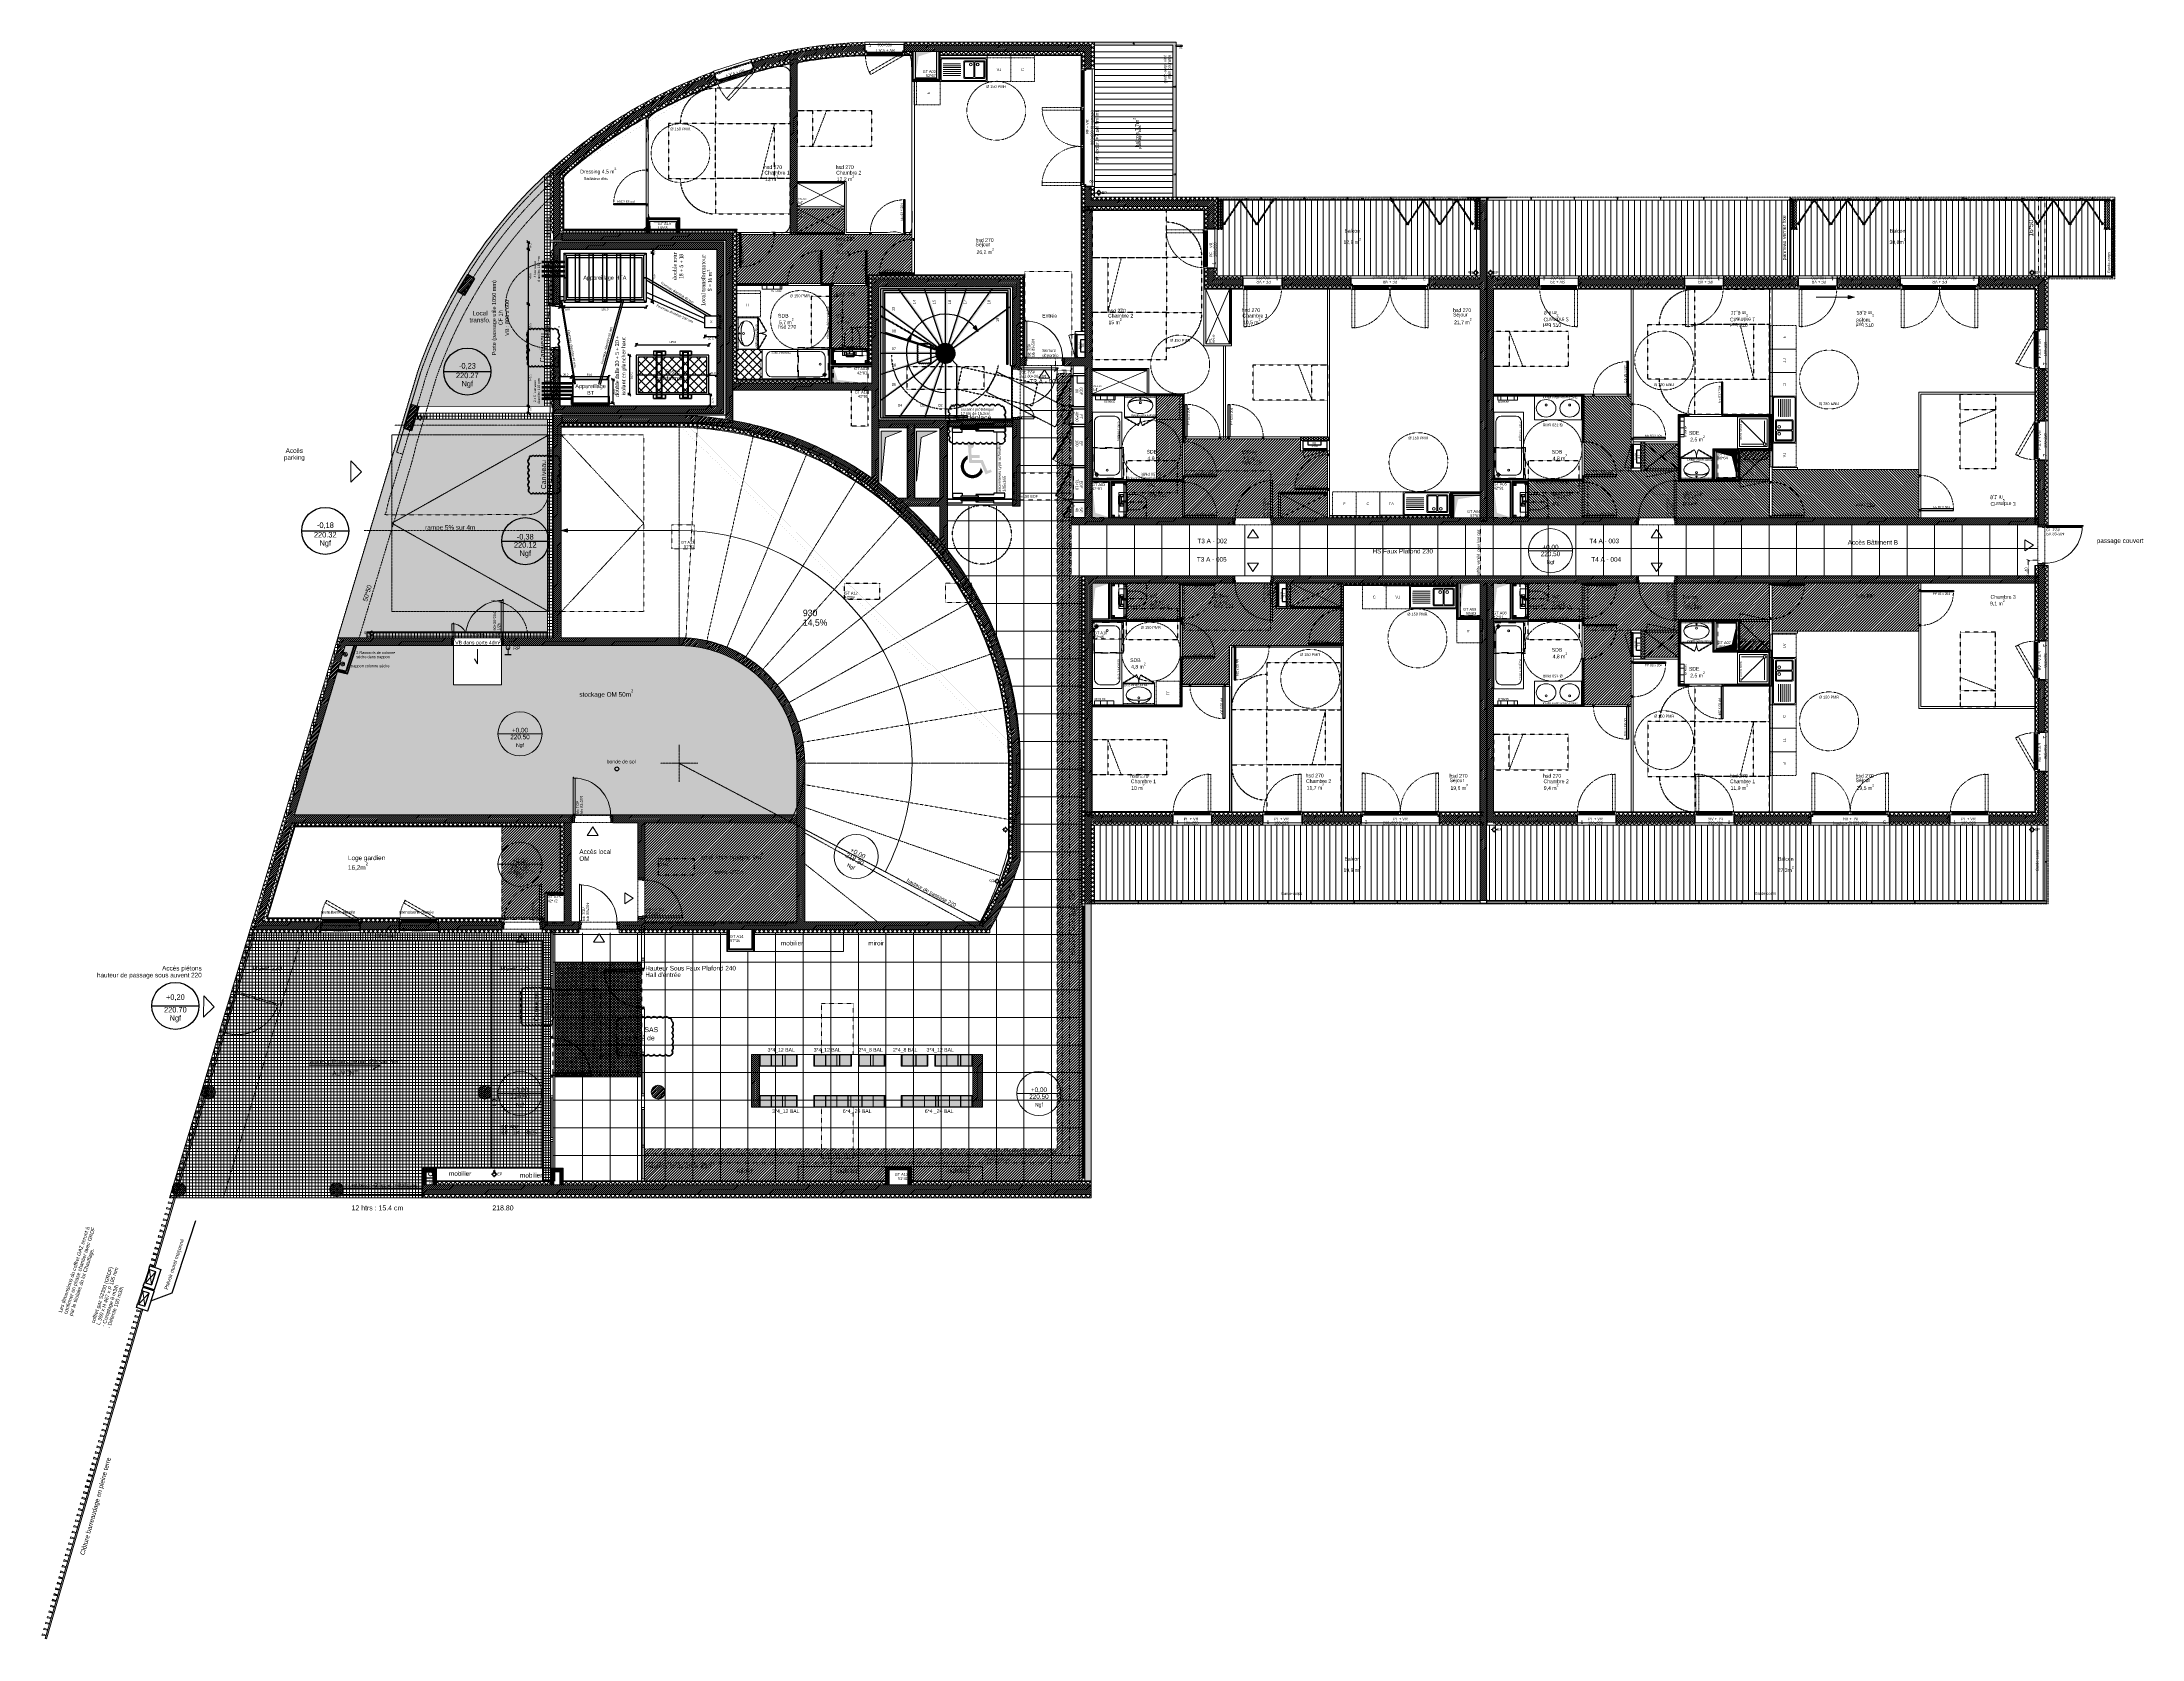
# Model space of a CAD drawing. Header units: centimetres. Extents: x 1724 to 19617, y -6503 to 8072.
# Drawn here: x 1724 to 7073, y -6503 to -2434 of the extents above; entities that cross this region are included whole.
import ezdxf

# ---------------------------------------------------------------- set-up
doc = ezdxf.new("R2010")
doc.units = ezdxf.units.CM
for name, pattern in [('ACAD_ISO03W100', [0.295276, 0.11811, -0.177165]), ('INTERROMPU2', [0.75, 0.5, -0.25]), ('ISO-03', [1.5, 0.6, -0.9]), ('ISO-07', [0.175, 0.025, -0.15]), ('Style de ligne -1', [0.41664, 0.20828, -0.20836]), ('Style de ligne -11', [0.347222, 0.20828, -0.138942]), ('Style de ligne -12', [0.328084, 0.109361, -0.218723]), ('Style de ligne -13', [0.147638, 0.098425, -0.049213]), ('Style de ligne -14', [0.147638, 0.098425, -0.049213]), ('Style de ligne -17', [0.347222, 0.20828, -0.138942]), ('Style de ligne -18', [0.164042, 0.054681, -0.109361]), ('Style de ligne -19', [0.166667, 0.055556, -0.111111]), ('Style de ligne -5', [0.20828, 0.069425, -0.138855]), ('Style de ligne -6', [1.04164, 0.625, -0.20828, 0.06943, -0.13893]), ('VW-01', [0.41656, 0.20828, -0.20828]), ('VW-02', [0.69435, 0.48607, -0.20828])]:
    doc.linetypes.add(name, pattern=pattern)
doc.layers.get('0').update_dxf_attribs({"color": 252})
for name, color, linetype, lineweight in [('B amÈnagement intÈrieur', 7, 'Continuous', 5), ('B BATI-lumon', 252, 'Continuous', 20), ('B BATI-structure', 252, 'VW-01', 18), ('B Faux plafonds-1', 7, 'Continuous', 5), ('B GÈnÈral', 7, 'Continuous', 5), ('C ANNOTATIONS-modifications', 7, 'Continuous', 5), ('C ANNOTATIONS-modifications-1', 7, 'Continuous', 5), ('C ANNOTATIONS-prestations-1', 7, 'Continuous', 5), ('F REMPLISSAGE-TE-1', 7, 'Continuous', 5), ('F REMPLISSAGE-vert clair-1', 7, 'Continuous', 5), ('F REMPLISSAGE-vert foncÈ', 7, 'Continuous', 5), ('F REMPLISSAGE-vert hachurÈ', 7, 'Continuous', 5), ('SA - nivellement', 7, 'Continuous', 18)]:
    doc.layers.add(name, color=color, linetype=linetype, lineweight=lineweight)
for name, color, linetype in [('B aménagement intérieur', 252, 'Continuous'), ('B BATI-équipement-sanitaires', 252, 'Continuous'), ('B faience', 252, 'Style de ligne -11'), ('B Faux plafonds', 252, 'Continuous'), ('B Général', 252, 'Continuous'), ('C ANNOTATIONS-accessibiblité', 252, 'Style de ligne -18'), ('C ANNOTATIONS-niveaux', 252, 'Continuous'), ('C ANNOTATIONS-PMR', 252, 'Style de ligne -5'), ('C ANNOTATIONS-prestations', 252, 'Continuous'), ('C ANNOTATIONS-texte', 252, 'Continuous'), ('C ANNOTATIONS-texte surfaces', 252, 'Continuous'), ('C ANNOTATIONS-textes-numérotation gaine', 252, 'ISO-03'), ('D SURFACES-shab', 252, 'Continuous'), ('F REMPLISSAGE-TE', 252, 'Continuous'), ('F REMPLISSAGE-vert clair', 252, 'Continuous'), ('F REMPLISSAGE-vert foncé', 252, 'Continuous'), ('F REMPLISSAGE-vert hachuré', 252, 'Continuous'), ('SA - emmarchements', 252, 'Continuous')]:
    doc.layers.add(name, color=color, linetype=linetype)
doc.styles.add('Arial', font='arial.ttf')
doc.styles.add('Cambria (bold italic)', font='cambriaz.ttf')
doc.styles.add('Eurostile', font='Eurosti.TTF')
doc.styles.add('Eurostile (bold)', font='Eurostib.TTF')
doc.styles.add('Eurostile (italic)', font='Eurostib.TTF')
doc.styles.add('Helvetica Neue Thin', font='')
doc.styles.get("Standard").update_dxf_attribs({"font": 'isocp.shx', "height": 15})
doc.styles.get('Helvetica Neue Thin').set_extended_font_data('Helvetica Neue Thin')
pattern_1 = [(45, (-804.3564, -7946.63), (2.4253472, -2.6458333), [])]
pattern_2 = [(45, (0, 0), (2.4253472, -2.6458333), [])]
pattern_3 = [(45, (-804.3564, -7946.63), (-5.656854, 5.656854), []), (135, (-804.3564, -7946.63), (5.656854, 5.656854), [])]
pattern_4 = [(225, (-804.3564, -7946.63), (5.656854, -5.656854), []), (315, (-804.3564, -7946.63), (-5.656854, -5.656854), [])]
pattern_5 = [(90, (2675.215, -5036.734), (-8, -4e-16), []), (180, (2675.215, -5036.734), (1e-15, 8), [])]
pattern_6 = [(45, (-394.2114, -4740.37), (-3.527778, 3.3072917), [])]
pattern_7 = [(135, (-804.3564, -7946.63), (-5.656854, -5.656854), []), (225, (-804.3564, -7946.63), (-5.656854, 5.656854), [])]
pattern_8 = [(45, (0, 0.2205), (-3.5277778, 3.3072917), [])]
pattern_9 = [(270, (1e-16, 1.6667), (-5, 5e-14), [])]
pattern_10 = [(-90, (-81.019, 107.5736), (2.4602994, -4.2613636), [2.840909, -5.681818]), (30, (-81.019, 107.5736), (2.4602994, 4.2613636), [2.840909, -5.681818]), (-30, (-76.0983, 104.7327), (4.9205988, -9e-09), [2.840909, -5.681818])]
pattern_11 = [(-90, (-1e-09, 1.6667), (-5, -4e-09), [])]
pattern_12 = [(90, (1e-16, -1.6667), (5, -5e-14), [])]
pattern_13 = [(0, (-107.5736, -81.019), (4.261364, 2.4603), [2.84091, -5.68182]), (120, (-107.5736, -81.019), (-4.261364, 2.4603), [2.84091, -5.68182]), (60, (-104.7327, -76.0983), (9e-09, 4.9206), [2.84091, -5.68182])]
pattern_14 = [(180, (1.6667, -7e-15), (8e-14, 5), [])]
pattern_15 = [(315, (-804.3564, -7946.63), (5.656854, 5.656854), []), (45, (-804.3564, -7946.63), (5.656854, -5.656854), [])]
pattern_16 = [(225, (-804.3564, -7946.63), (5.656854, -5.656854), []), (315, (-804.3564, -7946.63), (-5.656854, -5.656854), [])]
pattern_17 = [(45, (-804.3564, -7946.63), (-5.61266, 5.61266), [])]

# ---------------------------------------------------------------- blocks, each defined once
blk = doc.blocks.new('Groupe-1')
at = {"layer": 'B Général', "color": 7, "linetype": 'Continuous', "lineweight": 5}
for p, q in [((5224, 3325.4), (5224, 3517.4)), ((5239, 3325.4), (5239, 3517.4)), ((5254, 3325.4), (5254, 3517.4)), ((5269, 3325.4), (5269, 3517.4)), ((5284, 3325.4), (5284, 3517.4)), ((5299, 3325.4), (5299, 3517.4)), ((5314, 3325.4), (5314, 3517.4)), ((5329, 3325.4), (5329, 3517.4)), ((5344, 3325.4), (5344, 3517.4)), ((5359, 3325.4), (5359, 3517.4)), ((5374, 3325.4), (5374, 3517.4)), ((5389, 3325.4), (5389, 3517.4)), ((5404, 3325.4), (5404, 3517.4)), ((5419, 3325.4), (5419, 3517.4)), ((5434, 3325.4), (5434, 3517.4)), ((5449, 3325.4), (5449, 3517.4)), ((5464, 3325.4), (5464, 3517.4)), ((5479, 3325.4), (5479, 3517.4)), ((5494, 3325.4), (5494, 3517.4)), ((5509, 3325.4), (5509, 3517.4)), ((5524, 3325.4), (5524, 3517.4)), ((5539, 3325.4), (5539, 3517.4)), ((5554, 3325.4), (5554, 3517.4)), ((5569, 3325.4), (5569, 3517.4)), ((5584, 3325.4), (5584, 3517.4)), ((5599, 3325.4), (5599, 3517.4)), ((5614, 3325.4), (5614, 3517.4)), ((5629, 3325.4), (5629, 3517.4)), ((5644, 3325.4), (5644, 3517.4)), ((5659, 3325.4), (5659, 3517.4)), ((5674, 3325.4), (5674, 3517.4)), ((5689, 3325.4), (5689, 3517.4)), ((5704, 3325.4), (5704, 3517.4)), ((5719, 3325.4), (5719, 3517.4)), ((5734, 3325.4), (5734, 3517.4)), ((5749, 3325.4), (5749, 3517.4)), ((5764, 3325.4), (5764, 3517.4)), ((5779, 3325.4), (5779, 3517.4)), ((5794, 3325.4), (5794, 3517.4)), ((5809, 3325.4), (5809, 3517.4)), ((5824, 3325.4), (5824, 3517.4)), ((5839, 3325.4), (5839, 3517.4)), ((5854, 3325.4), (5854, 3517.4)), ((5869, 3325.4), (5869, 3517.4)), ((5884, 3325.4), (5884, 3517.4)), ((5899, 3325.4), (5899, 3517.4)), ((5914, 3325.4), (5914, 3517.4)), ((5929, 3325.4), (5929, 3517.4)), ((5944, 3325.4), (5944, 3517.4)), ((5959, 3325.4), (5959, 3517.4)), ((5974, 3325.4), (5974, 3517.4)), ((5989, 3325.4), (5989, 3517.4)), ((6004, 3325.4), (6004, 3517.4)), ((6019, 3325.4), (6019, 3517.4)), ((6034, 3325.4), (6034, 3517.4)), ((6049, 3325.4), (6049, 3517.4)), ((6064, 3325.4), (6064, 3517.4)), ((6079, 3325.4), (6079, 3517.4)), ((6094, 3325.4), (6094, 3517.4)), ((6109, 3325.4), (6109, 3517.4)), ((6124, 3325.4), (6124, 3517.4)), ((6139, 3325.4), (6139, 3517.4)), ((6154, 3325.4), (6154, 3517.4)), ((6169, 3325.4), (6169, 3517.4)), ((6184, 3325.4), (6184, 3517.4))]:
    blk.add_line(p, q, dxfattribs=at)
at = {"layer": 'B Général', "color": 7, "linetype": 'Continuous', "lineweight": 13, "flags": 128}
blk.add_lwpolyline([(5209, 3517.4), (6191.9, 3517.4), (6191.9, 3325.4), (5209, 3325.4)], close=True, dxfattribs=at)
blk = doc.blocks.new('Groupe-2-1')
at = {"layer": 'B GÈnÈral', "linetype": 'Continuous', "lineweight": 0, "true_color": 0xdddddd}
for points in [[(7630.5, 3516.3), (7630.5, 3517.4), (7635.5, 3517.4), (7635.5, 3516.3)], [(7630.5, 3423.4), (7630.5, 3424.5), (7635.5, 3424.5), (7635.5, 3423.4)], [(5201, 3323.9), (5202.1, 3323.9), (5202.1, 3318.9), (5201, 3318.9)], [(5320.2, 3323.9), (5321.3, 3323.9), (5321.3, 3318.9), (5320.2, 3318.9)], [(5430.2, 3323.9), (5431.3, 3323.9), (5431.3, 3318.9), (5430.2, 3318.9)], [(5540.2, 3323.9), (5541.3, 3323.9), (5541.3, 3318.9), (5540.2, 3318.9)], [(5650.2, 3323.9), (5651.3, 3323.9), (5651.3, 3318.9), (5650.2, 3318.9)], [(5760.2, 3323.9), (5761.3, 3323.9), (5761.3, 3318.9), (5760.2, 3318.9)], [(5870.2, 3323.9), (5871.3, 3323.9), (5871.3, 3318.9), (5870.2, 3318.9)], [(5980.2, 3323.9), (5981.3, 3323.9), (5981.3, 3318.9), (5980.2, 3318.9)], [(6090.2, 3323.9), (6091.3, 3323.9), (6091.3, 3318.9), (6090.2, 3318.9)], [(6308.4, 3323.9), (6309.5, 3323.9), (6309.5, 3318.9), (6308.4, 3318.9)], [(6418.4, 3323.9), (6419.5, 3323.9), (6419.5, 3318.9), (6418.4, 3318.9)], [(6528.4, 3323.9), (6529.5, 3323.9), (6529.5, 3318.9), (6528.4, 3318.9)], [(6638.4, 3323.9), (6639.5, 3323.9), (6639.5, 3318.9), (6638.4, 3318.9)], [(6748.4, 3323.9), (6749.5, 3323.9), (6749.5, 3318.9), (6748.4, 3318.9)], [(6858.4, 3323.9), (6859.5, 3323.9), (6859.5, 3318.9), (6858.4, 3318.9)], [(6968.4, 3323.9), (6969.5, 3323.9), (6969.5, 3318.9), (6968.4, 3318.9)], [(7078.4, 3323.9), (7079.5, 3323.9), (7079.5, 3318.9), (7078.4, 3318.9)], [(7188.4, 3323.9), (7189.5, 3323.9), (7189.5, 3318.9), (7188.4, 3318.9)], [(7298.4, 3323.9), (7299.5, 3323.9), (7299.5, 3318.9), (7298.4, 3318.9)], [(7408.4, 3323.9), (7409.5, 3323.9), (7409.5, 3318.9), (7408.4, 3318.9)], [(7518.4, 3323.9), (7519.5, 3323.9), (7519.5, 3318.9), (7518.4, 3318.9)], [(7630.5, 3323.9), (7630.5, 3325), (7635.5, 3325), (7635.5, 3323.9)]]:
    blk.add_hatch(color=254, dxfattribs=at).paths.add_polyline_path(points)
at = {"layer": 'B GÈnÈral', "linetype": 'Continuous', "lineweight": 0, "true_color": 0xeeeeee}
for points in [[(7630.5, 3323.9), (7630.5, 3516.3), (7635.5, 3516.3), (7635.5, 3323.9)], [(5202.1, 3323.9), (5320.2, 3323.9), (5320.2, 3318.9), (5202.1, 3318.9)], [(5321.3, 3323.9), (5430.2, 3323.9), (5430.2, 3318.9), (5321.3, 3318.9)], [(5431.3, 3323.9), (5540.2, 3323.9), (5540.2, 3318.9), (5431.3, 3318.9)], [(5541.3, 3323.9), (5650.2, 3323.9), (5650.2, 3318.9), (5541.3, 3318.9)], [(5651.3, 3323.9), (5760.2, 3323.9), (5760.2, 3318.9), (5651.3, 3318.9)], [(5761.3, 3323.9), (5870.2, 3323.9), (5870.2, 3318.9), (5761.3, 3318.9)], [(5871.3, 3323.9), (5980.2, 3323.9), (5980.2, 3318.9), (5871.3, 3318.9)], [(5981.3, 3323.9), (6090.2, 3323.9), (6090.2, 3318.9), (5981.3, 3318.9)], [(6091.3, 3323.9), (6191.4, 3323.9), (6191.4, 3318.9), (6091.3, 3318.9)], [(6207.9, 3323.9), (6308.4, 3323.9), (6308.4, 3318.9), (6207.9, 3318.9)], [(6309.5, 3323.9), (6418.4, 3323.9), (6418.4, 3318.9), (6309.5, 3318.9)], [(6419.5, 3323.9), (6528.4, 3323.9), (6528.4, 3318.9), (6419.5, 3318.9)], [(6529.5, 3323.9), (6638.4, 3323.9), (6638.4, 3318.9), (6529.5, 3318.9)], [(6639.5, 3323.9), (6748.4, 3323.9), (6748.4, 3318.9), (6639.5, 3318.9)], [(6749.5, 3323.9), (6858.4, 3323.9), (6858.4, 3318.9), (6749.5, 3318.9)], [(6859.5, 3323.9), (6968.4, 3323.9), (6968.4, 3318.9), (6859.5, 3318.9)], [(6969.5, 3323.9), (7078.4, 3323.9), (7078.4, 3318.9), (6969.5, 3318.9)], [(7079.5, 3323.9), (7188.4, 3323.9), (7188.4, 3318.9), (7079.5, 3318.9)], [(7189.5, 3323.9), (7298.4, 3323.9), (7298.4, 3318.9), (7189.5, 3318.9)], [(7299.5, 3323.9), (7408.4, 3323.9), (7408.4, 3318.9), (7299.5, 3318.9)], [(7409.5, 3323.9), (7518.4, 3323.9), (7518.4, 3318.9), (7409.5, 3318.9)], [(7519.5, 3323.9), (7635.5, 3323.9), (7635.5, 3318.9), (7519.5, 3318.9)]]:
    blk.add_hatch(color=7, dxfattribs=at).paths.add_polyline_path(points)
at = {"layer": 'B Général', "color": 7, "linetype": 'INTERROMPU2', "lineweight": 13, "flags": 128}
for points in [[(7630.5, 3517.4), (7638.5, 3517.4), (7638.5, 3317.4), (6207.9, 3317.4), (6207.9, 3325.4), (7630.5, 3325.4)], [(5201, 3325.4), (6191.9, 3325.4), (6191.9, 3317.4), (5201, 3317.4)]]:
    blk.add_lwpolyline(points, close=True, dxfattribs=at)
at = {"layer": 'B Général', "color": 7, "linetype": 'Continuous', "lineweight": 5, "flags": 128}
for points in [[(7630.5, 3516.3), (7630.5, 3517.4), (7635.5, 3517.4), (7635.5, 3516.3)], [(7630.5, 3323.9), (7630.5, 3516.3), (7635.5, 3516.3), (7635.5, 3323.9)], [(7630.5, 3423.4), (7630.5, 3424.5), (7635.5, 3424.5), (7635.5, 3423.4)], [(5201, 3323.9), (5202.1, 3323.9), (5202.1, 3318.9), (5201, 3318.9)], [(5202.1, 3323.9), (5320.2, 3323.9), (5320.2, 3318.9), (5202.1, 3318.9)], [(5320.2, 3323.9), (5321.3, 3323.9), (5321.3, 3318.9), (5320.2, 3318.9)], [(5321.3, 3323.9), (5430.2, 3323.9), (5430.2, 3318.9), (5321.3, 3318.9)], [(5430.2, 3323.9), (5431.3, 3323.9), (5431.3, 3318.9), (5430.2, 3318.9)], [(5431.3, 3323.9), (5540.2, 3323.9), (5540.2, 3318.9), (5431.3, 3318.9)], [(5540.2, 3323.9), (5541.3, 3323.9), (5541.3, 3318.9), (5540.2, 3318.9)], [(5541.3, 3323.9), (5650.2, 3323.9), (5650.2, 3318.9), (5541.3, 3318.9)], [(5650.2, 3323.9), (5651.3, 3323.9), (5651.3, 3318.9), (5650.2, 3318.9)], [(5651.3, 3323.9), (5760.2, 3323.9), (5760.2, 3318.9), (5651.3, 3318.9)], [(5760.2, 3323.9), (5761.3, 3323.9), (5761.3, 3318.9), (5760.2, 3318.9)], [(5761.3, 3323.9), (5870.2, 3323.9), (5870.2, 3318.9), (5761.3, 3318.9)], [(5870.2, 3323.9), (5871.3, 3323.9), (5871.3, 3318.9), (5870.2, 3318.9)], [(5871.3, 3323.9), (5980.2, 3323.9), (5980.2, 3318.9), (5871.3, 3318.9)], [(5980.2, 3323.9), (5981.3, 3323.9), (5981.3, 3318.9), (5980.2, 3318.9)], [(5981.3, 3323.9), (6090.2, 3323.9), (6090.2, 3318.9), (5981.3, 3318.9)], [(6090.2, 3323.9), (6091.3, 3323.9), (6091.3, 3318.9), (6090.2, 3318.9)], [(6091.3, 3323.9), (6191.4, 3323.9), (6191.4, 3318.9), (6091.3, 3318.9)], [(6207.9, 3323.9), (6308.4, 3323.9), (6308.4, 3318.9), (6207.9, 3318.9)], [(6308.4, 3323.9), (6309.5, 3323.9), (6309.5, 3318.9), (6308.4, 3318.9)], [(6309.5, 3323.9), (6418.4, 3323.9), (6418.4, 3318.9), (6309.5, 3318.9)], [(6418.4, 3323.9), (6419.5, 3323.9), (6419.5, 3318.9), (6418.4, 3318.9)], [(6419.5, 3323.9), (6528.4, 3323.9), (6528.4, 3318.9), (6419.5, 3318.9)], [(6528.4, 3323.9), (6529.5, 3323.9), (6529.5, 3318.9), (6528.4, 3318.9)], [(6529.5, 3323.9), (6638.4, 3323.9), (6638.4, 3318.9), (6529.5, 3318.9)], [(6638.4, 3323.9), (6639.5, 3323.9), (6639.5, 3318.9), (6638.4, 3318.9)], [(6639.5, 3323.9), (6748.4, 3323.9), (6748.4, 3318.9), (6639.5, 3318.9)], [(6748.4, 3323.9), (6749.5, 3323.9), (6749.5, 3318.9), (6748.4, 3318.9)], [(6749.5, 3323.9), (6858.4, 3323.9), (6858.4, 3318.9), (6749.5, 3318.9)], [(6858.4, 3323.9), (6859.5, 3323.9), (6859.5, 3318.9), (6858.4, 3318.9)], [(6859.5, 3323.9), (6968.4, 3323.9), (6968.4, 3318.9), (6859.5, 3318.9)], [(6968.4, 3323.9), (6969.5, 3323.9), (6969.5, 3318.9), (6968.4, 3318.9)], [(6969.5, 3323.9), (7078.4, 3323.9), (7078.4, 3318.9), (6969.5, 3318.9)], [(7078.4, 3323.9), (7079.5, 3323.9), (7079.5, 3318.9), (7078.4, 3318.9)], [(7079.5, 3323.9), (7188.4, 3323.9), (7188.4, 3318.9), (7079.5, 3318.9)], [(7188.4, 3323.9), (7189.5, 3323.9), (7189.5, 3318.9), (7188.4, 3318.9)], [(7189.5, 3323.9), (7298.4, 3323.9), (7298.4, 3318.9), (7189.5, 3318.9)], [(7298.4, 3323.9), (7299.5, 3323.9), (7299.5, 3318.9), (7298.4, 3318.9)], [(7299.5, 3323.9), (7408.4, 3323.9), (7408.4, 3318.9), (7299.5, 3318.9)], [(7408.4, 3323.9), (7409.5, 3323.9), (7409.5, 3318.9), (7408.4, 3318.9)], [(7409.5, 3323.9), (7518.4, 3323.9), (7518.4, 3318.9), (7409.5, 3318.9)], [(7518.4, 3323.9), (7519.5, 3323.9), (7519.5, 3318.9), (7518.4, 3318.9)], [(7519.5, 3323.9), (7635.5, 3323.9), (7635.5, 3318.9), (7519.5, 3318.9)], [(7630.5, 3323.9), (7630.5, 3325), (7635.5, 3325), (7635.5, 3323.9)]]:
    blk.add_lwpolyline(points, close=True, dxfattribs=at)
blk = doc.blocks.new('Groupe-3-1')
at = {"layer": 'B Général', "color": 7, "linetype": 'Continuous', "lineweight": 5}
for p, q in [((6224.9, 5109.4), (6224.9, 4917.4)), ((6239.9, 5109.4), (6239.9, 4917.4)), ((6254.9, 5109.4), (6254.9, 4917.4)), ((6269.9, 5109.4), (6269.9, 4917.4)), ((6284.9, 5109.4), (6284.9, 4917.4)), ((6299.9, 5109.4), (6299.9, 4917.4)), ((6314.9, 5109.4), (6314.9, 4917.4)), ((6329.9, 5109.4), (6329.9, 4917.4)), ((6344.9, 5109.4), (6344.9, 4917.4)), ((6359.9, 5109.4), (6359.9, 4917.4)), ((6374.9, 5109.4), (6374.9, 4917.4)), ((6389.9, 5109.4), (6389.9, 4917.4)), ((6404.9, 5109.4), (6404.9, 4917.4)), ((6419.9, 5109.4), (6419.9, 4917.4)), ((6434.9, 5109.4), (6434.9, 4917.4)), ((6449.9, 5109.4), (6449.9, 4917.4)), ((6464.9, 5109.4), (6464.9, 4917.4)), ((6479.9, 5109.4), (6479.9, 4917.4)), ((6494.9, 5109.4), (6494.9, 4917.4)), ((6509.9, 5109.4), (6509.9, 4917.4)), ((6524.9, 5109.4), (6524.9, 4917.4)), ((6539.9, 5109.4), (6539.9, 4917.4)), ((6554.9, 5109.4), (6554.9, 4917.4)), ((6569.9, 5109.4), (6569.9, 4917.4)), ((6584.9, 5109.4), (6584.9, 4917.4)), ((6599.9, 5109.4), (6599.9, 4917.4)), ((6614.9, 5109.4), (6614.9, 4917.4)), ((6629.9, 5109.4), (6629.9, 4917.4)), ((6644.9, 5109.4), (6644.9, 4917.4)), ((6659.9, 5109.4), (6659.9, 4917.4)), ((6674.9, 5109.4), (6674.9, 4917.4)), ((6689.9, 5109.4), (6689.9, 4917.4)), ((6704.9, 5109.4), (6704.9, 4917.4)), ((6719.9, 5109.4), (6719.9, 4917.4)), ((6734.9, 5109.4), (6734.9, 4917.4)), ((6749.9, 5109.4), (6749.9, 4917.4)), ((6764.9, 5109.4), (6764.9, 4917.4)), ((6779.9, 5109.4), (6779.9, 4917.4)), ((6794.9, 5109.4), (6794.9, 4917.4)), ((6809.9, 5109.4), (6809.9, 4917.4)), ((6824.9, 5109.4), (6824.9, 4917.4)), ((6839.9, 5109.4), (6839.9, 4917.4)), ((6854.9, 5109.4), (6854.9, 4917.4)), ((6869.9, 5109.4), (6869.9, 4917.4)), ((6884.9, 5109.4), (6884.9, 4917.4)), ((6899.9, 5109.4), (6899.9, 4917.4)), ((6914.9, 5109.4), (6914.9, 4917.4)), ((6929.9, 5109.4), (6929.9, 4917.4)), ((6944.9, 5109.4), (6944.9, 4917.4)), ((6959.9, 5109.4), (6959.9, 4917.4)), ((6974.9, 5109.4), (6974.9, 4917.4)), ((6989.9, 5109.4), (6989.9, 4917.4)), ((7004.9, 5109.4), (7004.9, 4917.4)), ((7019.9, 5109.4), (7019.9, 4917.4)), ((7034.9, 5109.4), (7034.9, 4917.4)), ((7049.9, 5109.4), (7049.9, 4917.4)), ((7064.9, 5109.4), (7064.9, 4917.4)), ((7079.9, 5109.4), (7079.9, 4917.4)), ((7094.9, 5109.4), (7094.9, 4917.4)), ((7109.9, 5109.4), (7109.9, 4917.4)), ((7124.9, 5109.4), (7124.9, 4917.4)), ((7139.9, 5109.4), (7139.9, 4917.4)), ((7154.9, 5109.4), (7154.9, 4917.4)), ((7169.9, 5109.4), (7169.9, 4917.4)), ((7184.9, 5109.4), (7184.9, 4917.4)), ((7199.9, 5109.4), (7199.9, 4917.4)), ((7214.9, 5109.4), (7214.9, 4917.4)), ((7229.9, 5109.4), (7229.9, 4917.4)), ((7244.9, 5109.4), (7244.9, 4917.4)), ((7259.9, 5109.4), (7259.9, 4917.4)), ((7274.9, 5109.4), (7274.9, 4917.4)), ((7289.9, 5109.4), (7289.9, 4917.4)), ((7304.9, 5109.4), (7304.9, 4917.4)), ((7319.9, 5109.4), (7319.9, 4917.4)), ((7334.9, 5109.4), (7334.9, 4917.4)), ((7349.9, 5109.4), (7349.9, 4917.4)), ((7364.9, 5109.4), (7364.9, 4917.4)), ((7379.9, 5109.4), (7379.9, 4917.4)), ((7394.9, 5109.4), (7394.9, 4917.4)), ((7409.9, 5109.4), (7409.9, 4917.4)), ((7424.9, 5109.4), (7424.9, 4917.4)), ((7439.9, 5109.4), (7439.9, 4917.4)), ((7454.9, 5109.4), (7454.9, 4917.4)), ((7469.9, 5109.4), (7469.9, 4917.4)), ((7484.9, 5109.4), (7484.9, 4917.4)), ((7499.9, 5109.4), (7499.9, 4917.4)), ((7514.9, 5109.4), (7514.9, 4917.4)), ((7529.9, 5109.4), (7529.9, 4917.4)), ((7544.9, 5109.4), (7544.9, 4917.4)), ((7559.9, 5109.4), (7559.9, 4917.4)), ((7574.9, 5109.4), (7574.9, 4917.4)), ((7589.9, 5109.4), (7589.9, 4917.4)), ((7604.9, 5109.4), (7604.9, 4917.4)), ((7619.9, 5109.4), (7619.9, 4917.4)), ((7634.9, 5109.4), (7634.9, 4917.4)), ((7649.9, 5109.4), (7649.9, 4917.4)), ((7664.9, 5109.4), (7664.9, 4917.4)), ((7679.9, 5109.4), (7679.9, 4917.4)), ((7694.9, 5109.4), (7694.9, 4917.4)), ((7709.9, 5109.4), (7709.9, 4917.4)), ((7724.9, 5109.4), (7724.9, 4917.4)), ((7739.9, 5109.4), (7739.9, 4917.4)), ((7754.9, 5109.4), (7754.9, 4917.4)), ((7769.9, 5109.4), (7769.9, 4917.4)), ((7784.9, 5109.4), (7784.9, 4917.4)), ((7799.9, 5109.4), (7799.9, 4917.4))]:
    blk.add_line(p, q, dxfattribs=at)
at = {"layer": 'B Général', "color": 7, "linetype": 'Continuous', "lineweight": 13, "flags": 128}
blk.add_lwpolyline([(7803.5, 4917.4), (7803.5, 5109.4), (6209.6, 5109.4), (6209.9, 4917.4), (7638.5, 4917.4)], close=True, dxfattribs=at)
blk = doc.blocks.new('Groupe-4-1')
at = {"layer": 'B BATI-lumon', "linetype": 'ACAD_ISO03W100', "lineweight": 5, "flags": 128}
for points in [[(6984.1, 5114.4), (6987.6, 5114.4), (6987.6, 5113.2), (6985.7, 5113.2), (6985.7, 5110.6), (6987.6, 5110.6), (6987.6, 5109.4), (6984.1, 5109.4), (6984.1, 5113.4), (6984.1, 5113.4)], [(6985.7, 5113.2), (7056.6, 5113.2), (7056.6, 5111.9), (6985.7, 5111.9)], [(6985.7, 5111.9), (7056.6, 5111.9), (7056.6, 5110.7), (6985.7, 5110.7)], [(7058.1, 5114.4), (7054.6, 5114.4), (7054.6, 5113.2), (7056.6, 5113.2), (7056.6, 5110.6), (7054.6, 5110.6), (7054.6, 5109.4), (7058.1, 5109.4), (7058.1, 5113.4), (7058.1, 5113.4)]]:
    blk.add_lwpolyline(points, close=True, dxfattribs=at)
blk = doc.blocks.new('Groupe-5-1')
at = {"layer": 'B BATI-lumon', "linetype": 'ACAD_ISO03W100', "lineweight": 5, "flags": 128}
for points in [[(7058.1, 5114.4), (7061.6, 5114.4), (7061.6, 5113.2), (7059.7, 5113.2), (7059.7, 5110.6), (7061.6, 5110.6), (7061.6, 5109.4), (7058.1, 5109.4), (7058.1, 5113.4), (7058.1, 5113.4)], [(7059.7, 5113.2), (7130.6, 5113.2), (7130.6, 5111.9), (7059.7, 5111.9)], [(7059.7, 5111.9), (7130.6, 5111.9), (7130.6, 5110.7), (7059.7, 5110.7)], [(7132.1, 5114.4), (7128.6, 5114.4), (7128.6, 5113.2), (7130.6, 5113.2), (7130.6, 5110.6), (7128.6, 5110.6), (7128.6, 5109.4), (7132.1, 5109.4), (7132.1, 5113.4), (7132.1, 5113.4)]]:
    blk.add_lwpolyline(points, close=True, dxfattribs=at)
blk = doc.blocks.new('Groupe-6-1')
at = {"layer": 'B BATI-lumon', "linetype": 'ACAD_ISO03W100', "lineweight": 5, "flags": 128}
for points in [[(7132.1, 5114.4), (7135.6, 5114.4), (7135.6, 5113.2), (7133.7, 5113.2), (7133.7, 5110.6), (7135.6, 5110.6), (7135.6, 5109.4), (7132.1, 5109.4), (7132.1, 5113.4), (7132.1, 5113.4)], [(7133.7, 5113.2), (7204.6, 5113.2), (7204.6, 5111.9), (7133.7, 5111.9)], [(7133.7, 5111.9), (7204.6, 5111.9), (7204.6, 5110.7), (7133.7, 5110.7)], [(7206.1, 5114.4), (7202.6, 5114.4), (7202.6, 5113.2), (7204.6, 5113.2), (7204.6, 5110.6), (7202.6, 5110.6), (7202.6, 5109.4), (7206.1, 5109.4), (7206.1, 5113.4), (7206.1, 5113.4)]]:
    blk.add_lwpolyline(points, close=True, dxfattribs=at)
blk = doc.blocks.new('Groupe-7-1')
at = {"layer": 'B BATI-lumon', "linetype": 'ACAD_ISO03W100', "lineweight": 5, "flags": 128}
for points in [[(7206.1, 5114.4), (7209.6, 5114.4), (7209.6, 5113.2), (7207.7, 5113.2), (7207.7, 5110.6), (7209.6, 5110.6), (7209.6, 5109.4), (7206.1, 5109.4), (7206.1, 5113.4), (7206.1, 5113.4)], [(7207.7, 5113.2), (7278.6, 5113.2), (7278.6, 5111.9), (7207.7, 5111.9)], [(7207.7, 5111.9), (7278.6, 5111.9), (7278.6, 5110.7), (7207.7, 5110.7)], [(7280.1, 5114.4), (7276.6, 5114.4), (7276.6, 5113.2), (7278.6, 5113.2), (7278.6, 5110.6), (7276.6, 5110.6), (7276.6, 5109.4), (7280.1, 5109.4), (7280.1, 5113.4), (7280.1, 5113.4)]]:
    blk.add_lwpolyline(points, close=True, dxfattribs=at)
blk = doc.blocks.new('Groupe-8-1')
at = {"layer": 'B BATI-lumon', "linetype": 'ACAD_ISO03W100', "lineweight": 5, "flags": 128}
for points in [[(7280.1, 5114.4), (7283.6, 5114.4), (7283.6, 5113.2), (7281.7, 5113.2), (7281.7, 5110.6), (7283.6, 5110.6), (7283.6, 5109.4), (7280.1, 5109.4), (7280.1, 5113.4), (7280.1, 5113.4)], [(7281.7, 5113.2), (7352.6, 5113.2), (7352.6, 5111.9), (7281.7, 5111.9)], [(7281.7, 5111.9), (7352.6, 5111.9), (7352.6, 5110.7), (7281.7, 5110.7)], [(7354.1, 5114.4), (7350.6, 5114.4), (7350.6, 5113.2), (7352.6, 5113.2), (7352.6, 5110.6), (7350.6, 5110.6), (7350.6, 5109.4), (7354.1, 5109.4), (7354.1, 5113.4), (7354.1, 5113.4)]]:
    blk.add_lwpolyline(points, close=True, dxfattribs=at)
blk = doc.blocks.new('Groupe-9-1')
at = {"layer": 'B BATI-lumon', "linetype": 'ACAD_ISO03W100', "lineweight": 5, "flags": 128}
for points in [[(7500.5, 5114.4), (7504, 5114.4), (7504, 5113.2), (7502.1, 5113.2), (7502.1, 5110.6), (7504, 5110.6), (7504, 5109.4), (7500.5, 5109.4), (7500.5, 5113.4), (7500.5, 5113.4)], [(7502.1, 5113.2), (7572.9, 5113.2), (7572.9, 5111.9), (7502.1, 5111.9)], [(7502.1, 5111.9), (7572.9, 5111.9), (7572.9, 5110.7), (7502.1, 5110.7)], [(7574.5, 5114.4), (7571, 5114.4), (7571, 5113.2), (7572.9, 5113.2), (7572.9, 5110.6), (7571, 5110.6), (7571, 5109.4), (7574.5, 5109.4), (7574.5, 5113.4), (7574.5, 5113.4)]]:
    blk.add_lwpolyline(points, close=True, dxfattribs=at)
blk = doc.blocks.new('Groupe-10-1')
at = {"layer": 'B BATI-lumon', "linetype": 'ACAD_ISO03W100', "lineweight": 5, "flags": 128}
for points in [[(7574.5, 5114.4), (7578, 5114.4), (7578, 5113.2), (7576.1, 5113.2), (7576.1, 5110.6), (7578, 5110.6), (7578, 5109.4), (7574.5, 5109.4), (7574.5, 5113.4), (7574.5, 5113.4)], [(7576.1, 5113.2), (7646.9, 5113.2), (7646.9, 5111.9), (7576.1, 5111.9)], [(7576.1, 5111.9), (7646.9, 5111.9), (7646.9, 5110.7), (7576.1, 5110.7)], [(7648.5, 5114.4), (7645, 5114.4), (7645, 5113.2), (7646.9, 5113.2), (7646.9, 5110.6), (7645, 5110.6), (7645, 5109.4), (7648.5, 5109.4), (7648.5, 5113.4), (7648.5, 5113.4)]]:
    blk.add_lwpolyline(points, close=True, dxfattribs=at)
blk = doc.blocks.new('Groupe-11-1')
at = {"layer": 'B BATI-lumon', "linetype": 'ACAD_ISO03W100', "lineweight": 5, "flags": 128}
for points in [[(7648.5, 5114.4), (7652, 5114.4), (7652, 5113.2), (7650.1, 5113.2), (7650.1, 5110.6), (7652, 5110.6), (7652, 5109.4), (7648.5, 5109.4), (7648.5, 5113.4), (7648.5, 5113.4)], [(7650.1, 5113.2), (7720.9, 5113.2), (7720.9, 5111.9), (7650.1, 5111.9)], [(7650.1, 5111.9), (7720.9, 5111.9), (7720.9, 5110.7), (7650.1, 5110.7)], [(7722.5, 5114.4), (7719, 5114.4), (7719, 5113.2), (7720.9, 5113.2), (7720.9, 5110.6), (7719, 5110.6), (7719, 5109.4), (7722.5, 5109.4), (7722.5, 5113.4), (7722.5, 5113.4)]]:
    blk.add_lwpolyline(points, close=True, dxfattribs=at)
blk = doc.blocks.new('Groupe-12-1')
at = {"layer": 'B BATI-lumon', "linetype": 'ACAD_ISO03W100', "lineweight": 5, "flags": 128}
for points in [[(7722.5, 5114.4), (7726, 5114.4), (7726, 5113.2), (7724.1, 5113.2), (7724.1, 5110.6), (7726, 5110.6), (7726, 5109.4), (7722.5, 5109.4), (7722.5, 5113.4), (7722.5, 5113.4)], [(7724.1, 5113.2), (7794.9, 5113.2), (7794.9, 5111.9), (7724.1, 5111.9)], [(7724.1, 5111.9), (7794.9, 5111.9), (7794.9, 5110.7), (7724.1, 5110.7)], [(7796.5, 5114.4), (7793, 5114.4), (7793, 5113.2), (7794.9, 5113.2), (7794.9, 5110.6), (7793, 5110.6), (7793, 5109.4), (7796.5, 5109.4), (7796.5, 5113.4), (7796.5, 5113.4)]]:
    blk.add_lwpolyline(points, close=True, dxfattribs=at)
blk = doc.blocks.new('Groupe-13-1')
at = {"layer": 'B BATI-lumon', "linetype": 'ACAD_ISO03W100', "lineweight": 5, "flags": 128}
for points in [[(7791.5, 5109.4), (7791.5, 5105.9), (7792.8, 5105.9), (7792.8, 5107.8), (7795.3, 5107.8), (7795.3, 5105.9), (7796.5, 5105.9), (7796.5, 5109.4), (7792.5, 5109.4), (7792.5, 5109.4)], [(7792.8, 5037), (7792.8, 5107.8), (7794, 5107.8), (7794, 5037)], [(7794, 5037), (7794, 5107.8), (7795.3, 5107.8), (7795.3, 5037)], [(7791.5, 5035.4), (7791.5, 5038.9), (7792.8, 5038.9), (7792.8, 5037), (7795.3, 5037), (7795.3, 5038.9), (7796.5, 5038.9), (7796.5, 5035.4), (7792.5, 5035.4), (7792.5, 5035.4)]]:
    blk.add_lwpolyline(points, close=True, dxfattribs=at)
blk = doc.blocks.new('Groupe-14-1')
at = {"layer": 'B BATI-lumon', "linetype": 'ACAD_ISO03W100', "lineweight": 5, "flags": 128}
for points in [[(6984.1, 5109.4), (6984.1, 5105.9), (6985.4, 5105.9), (6985.4, 5107.8), (6987.9, 5107.8), (6987.9, 5105.9), (6989.1, 5105.9), (6989.1, 5109.4), (6985.1, 5109.4), (6985.1, 5109.4)], [(6985.4, 5037), (6985.4, 5107.8), (6986.6, 5107.8), (6986.6, 5037)], [(6986.6, 5037), (6986.6, 5107.8), (6987.9, 5107.8), (6987.9, 5037)], [(6984.1, 5035.4), (6984.1, 5038.9), (6985.4, 5038.9), (6985.4, 5037), (6987.9, 5037), (6987.9, 5038.9), (6989.1, 5038.9), (6989.1, 5035.4), (6985.1, 5035.4), (6985.1, 5035.4)]]:
    blk.add_lwpolyline(points, close=True, dxfattribs=at)
blk = doc.blocks.new('Groupe-15-1')
at = {"layer": 'B BATI-lumon', "linetype": 'ACAD_ISO03W100', "lineweight": 5, "flags": 128}
for points in [[(6989.1, 5109.4), (6989.1, 5105.9), (6990.4, 5105.9), (6990.4, 5107.8), (6992.9, 5107.8), (6992.9, 5105.9), (6994.1, 5105.9), (6994.1, 5109.4), (6990.1, 5109.4), (6990.1, 5109.4)], [(6990.4, 5037), (6990.4, 5107.8), (6991.6, 5107.8), (6991.6, 5037)], [(6991.6, 5037), (6991.6, 5107.8), (6992.9, 5107.8), (6992.9, 5037)], [(6989.1, 5035.4), (6989.1, 5038.9), (6990.4, 5038.9), (6990.4, 5037), (6992.9, 5037), (6992.9, 5038.9), (6994.1, 5038.9), (6994.1, 5035.4), (6990.1, 5035.4), (6990.1, 5035.4)]]:
    blk.add_lwpolyline(points, close=True, dxfattribs=at)
blk = doc.blocks.new('Groupe-16-1')
at = {"layer": 'B BATI-lumon', "linetype": 'ACAD_ISO03W100', "lineweight": 5, "flags": 128}
for points in [[(6994.1, 5109.4), (6994.1, 5105.9), (6995.4, 5105.9), (6995.4, 5107.8), (6997.9, 5107.8), (6997.9, 5105.9), (6999.1, 5105.9), (6999.1, 5109.4), (6995.1, 5109.4), (6995.1, 5109.4)], [(6995.4, 5037), (6995.4, 5107.8), (6996.6, 5107.8), (6996.6, 5037)], [(6996.6, 5037), (6996.6, 5107.8), (6997.9, 5107.8), (6997.9, 5037)], [(6994.1, 5035.4), (6994.1, 5038.9), (6995.4, 5038.9), (6995.4, 5037), (6997.9, 5037), (6997.9, 5038.9), (6999.1, 5038.9), (6999.1, 5035.4), (6995.1, 5035.4), (6995.1, 5035.4)]]:
    blk.add_lwpolyline(points, close=True, dxfattribs=at)
blk = doc.blocks.new('Groupe-17-1')
at = {"layer": 'B BATI-lumon', "linetype": 'ACAD_ISO03W100', "lineweight": 5, "flags": 128}
for points in [[(7786.5, 5109.4), (7786.5, 5105.9), (7787.8, 5105.9), (7787.8, 5107.8), (7790.3, 5107.8), (7790.3, 5105.9), (7791.5, 5105.9), (7791.5, 5109.4), (7787.5, 5109.4), (7787.5, 5109.4)], [(7787.8, 5037), (7787.8, 5107.8), (7789, 5107.8), (7789, 5037)], [(7789, 5037), (7789, 5107.8), (7790.3, 5107.8), (7790.3, 5037)], [(7786.5, 5035.4), (7786.5, 5038.9), (7787.8, 5038.9), (7787.8, 5037), (7790.3, 5037), (7790.3, 5038.9), (7791.5, 5038.9), (7791.5, 5035.4), (7787.5, 5035.4), (7787.5, 5035.4)]]:
    blk.add_lwpolyline(points, close=True, dxfattribs=at)
blk = doc.blocks.new('Groupe-18-1')
at = {"layer": 'B BATI-lumon', "linetype": 'ACAD_ISO03W100', "lineweight": 5, "flags": 128}
for points in [[(7781.3, 5109.4), (7781.3, 5105.9), (7782.5, 5105.9), (7782.5, 5107.8), (7785, 5107.8), (7785, 5105.9), (7786.3, 5105.9), (7786.3, 5109.4), (7782.3, 5109.4), (7782.3, 5109.4)], [(7782.5, 5037), (7782.5, 5107.8), (7783.8, 5107.8), (7783.8, 5037)], [(7783.8, 5037), (7783.8, 5107.8), (7785, 5107.8), (7785, 5037)], [(7781.3, 5035.4), (7781.3, 5038.9), (7782.5, 5038.9), (7782.5, 5037), (7785, 5037), (7785, 5038.9), (7786.3, 5038.9), (7786.3, 5035.4), (7782.3, 5035.4), (7782.3, 5035.4)]]:
    blk.add_lwpolyline(points, close=True, dxfattribs=at)
blk = doc.blocks.new('Groupe-19-1')
at = {"layer": 'B BATI-lumon', "linetype": 'ACAD_ISO03W100', "lineweight": 5, "flags": 128}
for points in [[(7738.8, 5111), (7740.7, 5108.1), (7739.7, 5107.4), (7738.6, 5109), (7736.5, 5107.6), (7737.6, 5106), (7736.6, 5105.3), (7734.6, 5108.3), (7737.9, 5110.5), (7737.9, 5110.5)], [(7737.6, 5108.3), (7777.1, 5049.5), (7776.1, 5048.8), (7736.6, 5107.6)], [(7738.6, 5109), (7778.1, 5050.2), (7777.1, 5049.5), (7737.6, 5108.3)], [(7780, 5049.6), (7778.1, 5052.5), (7777.1, 5051.8), (7778.1, 5050.2), (7776, 5048.8), (7775, 5050.4), (7773.9, 5049.7), (7775.9, 5046.8), (7779.2, 5049), (7779.2, 5049)]]:
    blk.add_lwpolyline(points, close=True, dxfattribs=at)
blk = doc.blocks.new('Groupe-20-1')
at = {"layer": 'B BATI-lumon', "linetype": 'ACAD_ISO03W100', "lineweight": 5, "flags": 128}
for points in [[(7735, 5108.3), (7695.5, 5049.5), (7694.4, 5050.2), (7733.9, 5109)], [(7736, 5107.6), (7696.5, 5048.8), (7695.5, 5049.5), (7735, 5108.3)], [(7733.8, 5111), (7731.8, 5108.1), (7732.9, 5107.4), (7733.9, 5109), (7736, 5107.6), (7735, 5106), (7736, 5105.3), (7737.9, 5108.3), (7734.6, 5110.5), (7734.6, 5110.5)], [(7692.5, 5049.6), (7694.5, 5052.5), (7695.5, 5051.8), (7694.4, 5050.2), (7696.5, 5048.8), (7697.6, 5050.4), (7698.6, 5049.7), (7696.7, 5046.8), (7693.4, 5049), (7693.4, 5049)]]:
    blk.add_lwpolyline(points, close=True, dxfattribs=at)
blk = doc.blocks.new('Groupe-21-1')
at = {"layer": 'B BATI-lumon', "linetype": 'ACAD_ISO03W100', "lineweight": 5, "flags": 128}
for points in [[(7654.6, 5111), (7656.6, 5108.1), (7655.5, 5107.4), (7654.4, 5109), (7652.4, 5107.6), (7653.4, 5106), (7652.4, 5105.3), (7650.4, 5108.3), (7653.8, 5110.5), (7653.8, 5110.5)], [(7653.4, 5108.3), (7692.9, 5049.5), (7691.9, 5048.8), (7652.4, 5107.6)], [(7654.4, 5109), (7693.9, 5050.2), (7692.9, 5049.5), (7653.4, 5108.3)], [(7695.9, 5049.6), (7693.9, 5052.5), (7692.9, 5051.8), (7693.9, 5050.2), (7691.9, 5048.8), (7690.8, 5050.4), (7689.8, 5049.7), (7691.7, 5046.8), (7695, 5049), (7695, 5049)]]:
    blk.add_lwpolyline(points, close=True, dxfattribs=at)
blk = doc.blocks.new('Groupe-22-1')
at = {"layer": 'B BATI-lumon', "linetype": 'ACAD_ISO03W100', "lineweight": 5, "flags": 128}
for points in [[(7041.6, 5108.3), (7002.1, 5049.5), (7001, 5050.2), (7040.5, 5109)], [(7042.6, 5107.6), (7003.1, 5048.8), (7002.1, 5049.5), (7041.6, 5108.3)], [(7040.4, 5111), (7038.4, 5108.1), (7039.5, 5107.4), (7040.5, 5109), (7042.6, 5107.6), (7041.6, 5106), (7042.6, 5105.3), (7044.5, 5108.3), (7041.2, 5110.5), (7041.2, 5110.5)], [(6999.1, 5049.6), (7001.1, 5052.5), (7002.1, 5051.8), (7001, 5050.2), (7003.1, 5048.8), (7004.2, 5050.4), (7005.2, 5049.7), (7003.3, 5046.8), (7000, 5049), (7000, 5049)]]:
    blk.add_lwpolyline(points, close=True, dxfattribs=at)
blk = doc.blocks.new('Groupe-23-1')
at = {"layer": 'B BATI-lumon', "linetype": 'ACAD_ISO03W100', "lineweight": 5, "flags": 128}
for points in [[(7045.4, 5111), (7047.3, 5108.1), (7046.3, 5107.4), (7045.2, 5109), (7043.1, 5107.6), (7044.2, 5106), (7043.2, 5105.3), (7041.2, 5108.3), (7044.5, 5110.5), (7044.5, 5110.5)], [(7044.2, 5108.3), (7083.7, 5049.5), (7082.7, 5048.8), (7043.2, 5107.6)], [(7045.2, 5109), (7084.7, 5050.2), (7083.7, 5049.5), (7044.2, 5108.3)], [(7086.6, 5049.6), (7084.7, 5052.5), (7083.7, 5051.8), (7084.7, 5050.2), (7082.6, 5048.8), (7081.6, 5050.4), (7080.5, 5049.7), (7082.5, 5046.8), (7085.8, 5049), (7085.8, 5049)]]:
    blk.add_lwpolyline(points, close=True, dxfattribs=at)
blk = doc.blocks.new('Groupe-24-1')
at = {"layer": 'B BATI-lumon', "linetype": 'ACAD_ISO03W100', "lineweight": 5, "flags": 128}
for points in [[(7125.8, 5108.3), (7086.3, 5049.5), (7085.2, 5050.2), (7124.7, 5109)], [(7126.8, 5107.6), (7087.3, 5048.8), (7086.3, 5049.5), (7125.8, 5108.3)], [(7124.6, 5111), (7122.6, 5108.1), (7123.7, 5107.4), (7124.7, 5109), (7126.8, 5107.6), (7125.7, 5106), (7126.8, 5105.3), (7128.7, 5108.3), (7125.4, 5110.5), (7125.4, 5110.5)], [(7083.3, 5049.6), (7085.3, 5052.5), (7086.3, 5051.8), (7085.2, 5050.2), (7087.3, 5048.8), (7088.4, 5050.4), (7089.4, 5049.7), (7087.5, 5046.8), (7084.1, 5049), (7084.1, 5049)]]:
    blk.add_lwpolyline(points, close=True, dxfattribs=at)
blk = doc.blocks.new('Groupe-25-1')
at = {"layer": 'B BATI-lumon', "linetype": 'ACAD_ISO03W100', "lineweight": 5, "flags": 128}
for points in [[(7651.6, 5108.3), (7612.1, 5049.5), (7611.1, 5050.2), (7650.6, 5109)], [(7652.7, 5107.6), (7613.2, 5048.8), (7612.1, 5049.5), (7651.6, 5108.3)], [(7650.4, 5111), (7648.5, 5108.1), (7649.5, 5107.4), (7650.6, 5109), (7652.7, 5107.6), (7651.6, 5106), (7652.6, 5105.3), (7654.6, 5108.3), (7651.3, 5110.5), (7651.3, 5110.5)], [(7609.2, 5049.6), (7611.1, 5052.5), (7612.2, 5051.8), (7611.1, 5050.2), (7613.2, 5048.8), (7614.2, 5050.4), (7615.3, 5049.7), (7613.3, 5046.8), (7610, 5049), (7610, 5049)]]:
    blk.add_lwpolyline(points, close=True, dxfattribs=at)
blk = doc.blocks.new('Groupe-26-1')
at = {"layer": 'B BATI-lumon', "linetype": 'ACAD_ISO03W100', "lineweight": 5, "flags": 128}
for points in [[(7572.9, 5111), (7574.9, 5108.1), (7573.8, 5107.4), (7572.8, 5109), (7570.7, 5107.6), (7571.8, 5106), (7570.7, 5105.3), (7568.8, 5108.3), (7572.1, 5110.5), (7572.1, 5110.5)], [(7571.7, 5108.3), (7611.2, 5049.5), (7610.2, 5048.8), (7570.7, 5107.6)], [(7572.8, 5109), (7612.3, 5050.2), (7611.2, 5049.5), (7571.7, 5108.3)], [(7614.2, 5049.6), (7612.2, 5052.5), (7611.2, 5051.8), (7612.3, 5050.2), (7610.2, 5048.8), (7609.1, 5050.4), (7608.1, 5049.7), (7610, 5046.8), (7613.3, 5049), (7613.3, 5049)]]:
    blk.add_lwpolyline(points, close=True, dxfattribs=at)
blk = doc.blocks.new('Groupe-27-1')
at = {"layer": 'B BATI-lumon', "linetype": 'Continuous', "lineweight": 5, "flags": 128}
for points in [[(6979.1, 5112.4), (6979.1, 5108.9), (6980.4, 5108.9), (6980.4, 5110.8), (6982.9, 5110.8), (6982.9, 5108.9), (6984.1, 5108.9), (6984.1, 5112.4), (6980.1, 5112.4), (6980.1, 5112.4)], [(6980.4, 4914), (6980.4, 5110.8), (6981.6, 5110.8), (6981.6, 4914)], [(6981.6, 4914), (6981.6, 5110.8), (6982.9, 5110.8), (6982.9, 4914)], [(6979.1, 4912.4), (6979.1, 4915.9), (6980.4, 4915.9), (6980.4, 4914), (6982.9, 4914), (6982.9, 4915.9), (6984.1, 4915.9), (6984.1, 4912.4), (6980.1, 4912.4), (6980.1, 4912.4)]]:
    blk.add_lwpolyline(points, close=True, dxfattribs=at)
blk = doc.blocks.new('Groupe-28-1')
at = {"layer": 'B BATI-lumon', "linetype": 'Continuous', "lineweight": 5, "flags": 128}
for points in [[(7803.5, 5111.3), (7803.5, 5107.8), (7804.7, 5107.8), (7804.7, 5109.7), (7807.2, 5109.7), (7807.2, 5107.8), (7808.5, 5107.8), (7808.5, 5111.3), (7804.5, 5111.3), (7804.5, 5111.3)], [(7804.7, 4920.1), (7804.7, 5109.7), (7806, 5109.7), (7806, 4920.1)], [(7806, 4920.1), (7806, 5109.7), (7807.2, 5109.7), (7807.2, 4920.1)], [(7803.5, 4918.5), (7803.5, 4922), (7804.7, 4922), (7804.7, 4920.1), (7807.2, 4920.1), (7807.2, 4922), (7808.5, 4922), (7808.5, 4918.5), (7804.5, 4918.5), (7804.5, 4918.5)]]:
    blk.add_lwpolyline(points, close=True, dxfattribs=at)
blk = doc.blocks.new('Groupe-29-1')
at = {"layer": 'B BATI-lumon', "linetype": 'Continuous', "lineweight": 5, "flags": 128}
for points in [[(7639.6, 4912.4), (7643.1, 4912.4), (7643.1, 4913.6), (7641.2, 4913.6), (7641.2, 4916.1), (7643.1, 4916.1), (7643.1, 4917.4), (7639.6, 4917.4), (7639.6, 4913.4), (7639.6, 4913.4)], [(7641.2, 4916.1), (7800.8, 4916.1), (7800.8, 4914.9), (7641.2, 4914.9)], [(7641.2, 4914.9), (7800.8, 4914.9), (7800.8, 4913.6), (7641.2, 4913.6)], [(7802.4, 4912.4), (7798.9, 4912.4), (7798.9, 4913.6), (7800.8, 4913.6), (7800.8, 4916.1), (7798.9, 4916.1), (7798.9, 4917.4), (7802.4, 4917.4), (7802.4, 4913.4), (7802.4, 4913.4)]]:
    blk.add_lwpolyline(points, close=True, dxfattribs=at)
blk = doc.blocks.new('Groupe-30-1')
at = {"layer": 'B BATI-lumon', "linetype": 'ACAD_ISO03W100', "lineweight": 5, "flags": 128}
for points in [[(7354.1, 5114.4), (7357.6, 5114.4), (7357.6, 5113.2), (7355.7, 5113.2), (7355.7, 5110.6), (7357.6, 5110.6), (7357.6, 5109.4), (7354.1, 5109.4), (7354.1, 5113.4), (7354.1, 5113.4)], [(7355.7, 5113.2), (7426.6, 5113.2), (7426.6, 5111.9), (7355.7, 5111.9)], [(7355.7, 5111.9), (7426.6, 5111.9), (7426.6, 5110.7), (7355.7, 5110.7)], [(7428.1, 5114.4), (7424.6, 5114.4), (7424.6, 5113.2), (7426.6, 5113.2), (7426.6, 5110.6), (7424.6, 5110.6), (7424.6, 5109.4), (7428.1, 5109.4), (7428.1, 5113.4), (7428.1, 5113.4)]]:
    blk.add_lwpolyline(points, close=True, dxfattribs=at)
blk = doc.blocks.new('Groupe-31-1')
at = {"layer": 'B BATI-lumon', "linetype": 'ACAD_ISO03W100', "lineweight": 5, "flags": 128}
for points in [[(7428.1, 5114.4), (7431.6, 5114.4), (7431.6, 5113.2), (7429.7, 5113.2), (7429.7, 5110.6), (7431.6, 5110.6), (7431.6, 5109.4), (7428.1, 5109.4), (7428.1, 5113.4), (7428.1, 5113.4)], [(7429.7, 5113.2), (7498.9, 5113.2), (7498.9, 5111.9), (7429.7, 5111.9)], [(7429.7, 5111.9), (7498.9, 5111.9), (7498.9, 5110.7), (7429.7, 5110.7)], [(7500.5, 5114.4), (7497, 5114.4), (7497, 5113.2), (7498.9, 5113.2), (7498.9, 5110.6), (7497, 5110.6), (7497, 5109.4), (7500.5, 5109.4), (7500.5, 5113.4), (7500.5, 5113.4)]]:
    blk.add_lwpolyline(points, close=True, dxfattribs=at)
blk = doc.blocks.new('Groupe-32-1')
at = {"layer": 'B BATI-lumon', "linetype": 'ACAD_ISO03W100', "lineweight": 5, "flags": 128}
for points in [[(7129.6, 5111), (7131.5, 5108.1), (7130.5, 5107.4), (7129.4, 5109), (7127.3, 5107.6), (7128.4, 5106), (7127.4, 5105.3), (7125.4, 5108.3), (7128.7, 5110.5), (7128.7, 5110.5)], [(7128.4, 5108.3), (7167.9, 5049.5), (7166.8, 5048.8), (7127.3, 5107.6)], [(7129.4, 5109), (7168.9, 5050.2), (7167.9, 5049.5), (7128.4, 5108.3)], [(7170.8, 5049.6), (7168.9, 5052.5), (7167.8, 5051.8), (7168.9, 5050.2), (7166.8, 5048.8), (7165.8, 5050.4), (7164.7, 5049.7), (7166.7, 5046.8), (7170, 5049), (7170, 5049)]]:
    blk.add_lwpolyline(points, close=True, dxfattribs=at)
blk = doc.blocks.new('Groupe-33-1')
at = {"layer": 'B BATI-lumon', "linetype": 'ACAD_ISO03W100', "lineweight": 5, "flags": 128}
for points in [[(7209.9, 5108.3), (7170.4, 5049.5), (7169.4, 5050.2), (7208.9, 5109)], [(7211, 5107.6), (7171.5, 5048.8), (7170.4, 5049.5), (7209.9, 5108.3)], [(7208.7, 5111), (7206.8, 5108.1), (7207.8, 5107.4), (7208.9, 5109), (7211, 5107.6), (7209.9, 5106), (7210.9, 5105.3), (7212.9, 5108.3), (7209.6, 5110.5), (7209.6, 5110.5)], [(7167.5, 5049.6), (7169.4, 5052.5), (7170.5, 5051.8), (7169.4, 5050.2), (7171.5, 5048.8), (7172.6, 5050.4), (7173.6, 5049.7), (7171.6, 5046.8), (7168.3, 5049), (7168.3, 5049)]]:
    blk.add_lwpolyline(points, close=True, dxfattribs=at)
blk = doc.blocks.new('Groupe-34-1')
at = {"layer": 'B GÈnÈral', "linetype": 'Continuous', "lineweight": 0, "true_color": 0xdddddd}
for points in [[(6211.1, 5117.4), (6212.2, 5117.4), (6212.2, 5112.4), (6211.1, 5112.4)], [(6321.1, 5117.4), (6322.2, 5117.4), (6322.2, 5112.4), (6321.1, 5112.4)], [(6431.1, 5117.4), (6432.2, 5117.4), (6432.2, 5112.4), (6431.1, 5112.4)], [(6541.1, 5117.4), (6542.2, 5117.4), (6542.2, 5112.4), (6541.1, 5112.4)], [(6651.1, 5117.4), (6652.2, 5117.4), (6652.2, 5112.4), (6651.1, 5112.4)], [(6761.1, 5117.4), (6762.2, 5117.4), (6762.2, 5112.4), (6761.1, 5112.4)], [(6871.1, 5117.4), (6872.2, 5117.4), (6872.2, 5112.4), (6871.1, 5112.4)], [(6981.1, 5117.4), (6982.2, 5117.4), (6982.2, 5112.4), (6981.1, 5112.4)], [(7091.1, 5117.4), (7092.2, 5117.4), (7092.2, 5112.4), (7091.1, 5112.4)], [(7201.1, 5117.4), (7202.2, 5117.4), (7202.2, 5112.4), (7201.1, 5112.4)], [(7311.1, 5117.4), (7312.2, 5117.4), (7312.2, 5112.4), (7311.1, 5112.4)], [(7421.1, 5117.4), (7422.2, 5117.4), (7422.2, 5112.4), (7421.1, 5112.4)], [(7531.1, 5117.4), (7532.2, 5117.4), (7532.2, 5112.4), (7531.1, 5112.4)], [(7641.1, 5117.4), (7642.2, 5117.4), (7642.2, 5112.4), (7641.1, 5112.4)], [(7751.1, 5117.4), (7752.2, 5117.4), (7752.2, 5112.4), (7751.1, 5112.4)], [(7803.5, 5111.3), (7803.5, 5112.4), (7808.5, 5112.4), (7808.5, 5111.3)], [(7638.5, 4917.4), (7639.6, 4917.4), (7639.6, 4912.4), (7638.5, 4912.4)], [(7718.9, 4917.3), (7720, 4917.3), (7720, 4912.3), (7718.9, 4912.3)], [(7802.4, 4917.4), (7803.5, 4917.4), (7803.5, 4912.4), (7802.4, 4912.4)], [(7803.5, 4917.4), (7803.5, 4918.5), (7808.5, 4918.5), (7808.5, 4917.4)]]:
    blk.add_hatch(color=254, dxfattribs=at).paths.add_polyline_path(points)
at = {"layer": 'B Général', "color": 7, "linetype": 'INTERROMPU2', "lineweight": 5, "flags": 128}
blk.add_lwpolyline([(7638.5, 4909.4), (7638.5, 4917.4), (7800.5, 4917.3), (7800.5, 5109.3), (6209.9, 5109.4), (6209.9, 5117.4), (7808.5, 5117.3), (7808.5, 4909.3)], close=True, dxfattribs=at)
at = {"layer": 'B Général', "color": 7, "linetype": 'Continuous', "lineweight": 5, "flags": 128}
for points in [[(6211.1, 5117.4), (6212.2, 5117.4), (6212.2, 5112.4), (6211.1, 5112.4)], [(6321.1, 5117.4), (6322.2, 5117.4), (6322.2, 5112.4), (6321.1, 5112.4)], [(6431.1, 5117.4), (6432.2, 5117.4), (6432.2, 5112.4), (6431.1, 5112.4)], [(6541.1, 5117.4), (6542.2, 5117.4), (6542.2, 5112.4), (6541.1, 5112.4)], [(6651.1, 5117.4), (6652.2, 5117.4), (6652.2, 5112.4), (6651.1, 5112.4)], [(6761.1, 5117.4), (6762.2, 5117.4), (6762.2, 5112.4), (6761.1, 5112.4)], [(6871.1, 5117.4), (6872.2, 5117.4), (6872.2, 5112.4), (6871.1, 5112.4)], [(6981.1, 5117.4), (6982.2, 5117.4), (6982.2, 5112.4), (6981.1, 5112.4)], [(7091.1, 5117.4), (7092.2, 5117.4), (7092.2, 5112.4), (7091.1, 5112.4)], [(7201.1, 5117.4), (7202.2, 5117.4), (7202.2, 5112.4), (7201.1, 5112.4)], [(7311.1, 5117.4), (7312.2, 5117.4), (7312.2, 5112.4), (7311.1, 5112.4)], [(7421.1, 5117.4), (7422.2, 5117.4), (7422.2, 5112.4), (7421.1, 5112.4)], [(7531.1, 5117.4), (7532.2, 5117.4), (7532.2, 5112.4), (7531.1, 5112.4)], [(7641.1, 5117.4), (7642.2, 5117.4), (7642.2, 5112.4), (7641.1, 5112.4)], [(7751.1, 5117.4), (7752.2, 5117.4), (7752.2, 5112.4), (7751.1, 5112.4)], [(7803.5, 5111.3), (7803.5, 5112.4), (7808.5, 5112.4), (7808.5, 5111.3)], [(7638.5, 4917.4), (7639.6, 4917.4), (7639.6, 4912.4), (7638.5, 4912.4)], [(7718.9, 4917.3), (7720, 4917.3), (7720, 4912.3), (7718.9, 4912.3)], [(7802.4, 4917.4), (7803.5, 4917.4), (7803.5, 4912.4), (7802.4, 4912.4)], [(7803.5, 4917.4), (7803.5, 4918.5), (7808.5, 4918.5), (7808.5, 4917.4)]]:
    blk.add_lwpolyline(points, close=True, dxfattribs=at)
at = {"layer": 'B BATI-lumon'}
for name in ['Groupe-27-1', 'Groupe-4-1', 'Groupe-14-1', 'Groupe-15-1', 'Groupe-16-1', 'Groupe-22-1', 'Groupe-23-1', 'Groupe-5-1', 'Groupe-24-1', 'Groupe-32-1', 'Groupe-6-1', 'Groupe-33-1', 'Groupe-7-1', 'Groupe-8-1', 'Groupe-30-1', 'Groupe-31-1', 'Groupe-9-1', 'Groupe-26-1', 'Groupe-10-1', 'Groupe-25-1', 'Groupe-11-1', 'Groupe-21-1', 'Groupe-20-1', 'Groupe-12-1', 'Groupe-19-1', 'Groupe-18-1', 'Groupe-17-1', 'Groupe-13-1', 'Groupe-28-1', 'Groupe-29-1']:
    blk.add_blockref(name, (0, 0), dxfattribs=at)
blk = doc.blocks.new('Groupe-35-1')
at = {"layer": 'B Général', "color": 7, "linetype": 'Continuous', "lineweight": 5}
for p, q in [((6215.7, 3325.4), (6215.7, 3517.4)), ((6230.7, 3325.4), (6230.7, 3517.4)), ((6245.7, 3325.4), (6245.7, 3517.4)), ((6260.7, 3325.4), (6260.7, 3517.4)), ((6275.7, 3325.4), (6275.7, 3517.4)), ((6290.7, 3325.4), (6290.7, 3517.4)), ((6305.7, 3325.4), (6305.7, 3517.4)), ((6320.7, 3325.4), (6320.7, 3517.4)), ((6335.7, 3325.4), (6335.7, 3517.4)), ((6350.7, 3325.4), (6350.7, 3517.4)), ((6365.7, 3325.4), (6365.7, 3517.4)), ((6380.7, 3325.4), (6380.7, 3517.4)), ((6395.7, 3325.4), (6395.7, 3517.4)), ((6410.7, 3325.4), (6410.7, 3517.4)), ((6425.7, 3325.4), (6425.7, 3517.4)), ((6440.7, 3325.4), (6440.7, 3517.4)), ((6455.7, 3325.4), (6455.7, 3517.4)), ((6470.7, 3325.4), (6470.7, 3517.4)), ((6485.7, 3325.4), (6485.7, 3517.4)), ((6500.7, 3325.4), (6500.7, 3517.4)), ((6515.7, 3325.4), (6515.7, 3517.4)), ((6530.7, 3325.4), (6530.7, 3517.4)), ((6545.7, 3325.4), (6545.7, 3517.4)), ((6560.7, 3325.4), (6560.7, 3517.4)), ((6575.7, 3325.4), (6575.7, 3517.4)), ((6590.7, 3325.4), (6590.7, 3517.4)), ((6605.7, 3325.4), (6605.7, 3517.4)), ((6620.7, 3325.4), (6620.7, 3517.4)), ((6635.7, 3325.4), (6635.7, 3517.4)), ((6650.7, 3325.4), (6650.7, 3517.4)), ((6665.7, 3325.4), (6665.7, 3517.4)), ((6680.7, 3325.4), (6680.7, 3517.4)), ((6695.7, 3325.4), (6695.7, 3517.4)), ((6710.7, 3325.4), (6710.7, 3517.4)), ((6725.7, 3325.4), (6725.7, 3517.4)), ((6740.7, 3325.4), (6740.7, 3517.4)), ((6755.7, 3325.4), (6755.7, 3517.4)), ((6770.7, 3325.4), (6770.7, 3517.4)), ((6785.7, 3325.4), (6785.7, 3517.4)), ((6800.7, 3325.4), (6800.7, 3517.4)), ((6815.7, 3325.4), (6815.7, 3517.4)), ((6830.7, 3325.4), (6830.7, 3517.4)), ((6845.7, 3325.4), (6845.7, 3517.4)), ((6860.7, 3325.4), (6860.7, 3517.4)), ((6875.7, 3325.4), (6875.7, 3517.4)), ((6890.7, 3325.4), (6890.7, 3517.4)), ((6905.7, 3325.4), (6905.7, 3517.4)), ((6920.7, 3325.4), (6920.7, 3517.4)), ((6935.7, 3325.4), (6935.7, 3517.4)), ((6950.7, 3325.4), (6950.7, 3517.4)), ((6965.7, 3325.4), (6965.7, 3517.4)), ((6980.7, 3325.4), (6980.7, 3517.4)), ((6995.7, 3325.4), (6995.7, 3517.4)), ((7010.7, 3325.4), (7010.7, 3517.4)), ((7025.7, 3325.4), (7025.7, 3517.4)), ((7040.7, 3325.4), (7040.7, 3517.4)), ((7055.7, 3325.4), (7055.7, 3517.4)), ((7070.7, 3325.4), (7070.7, 3517.4)), ((7085.7, 3325.4), (7085.7, 3517.4)), ((7100.7, 3325.4), (7100.7, 3517.4)), ((7115.7, 3325.4), (7115.7, 3517.4)), ((7130.7, 3325.4), (7130.7, 3517.4)), ((7145.7, 3325.4), (7145.7, 3517.4)), ((7160.7, 3325.4), (7160.7, 3517.4)), ((7175.7, 3325.4), (7175.7, 3517.4)), ((7190.7, 3325.4), (7190.7, 3517.4)), ((7205.7, 3325.4), (7205.7, 3517.4)), ((7220.7, 3325.4), (7220.7, 3517.4)), ((7235.7, 3325.4), (7235.7, 3517.4)), ((7250.7, 3325.4), (7250.7, 3517.4)), ((7265.7, 3325.4), (7265.7, 3517.4)), ((7280.7, 3325.4), (7280.7, 3517.4)), ((7295.7, 3325.4), (7295.7, 3517.4)), ((7310.7, 3325.4), (7310.7, 3517.4)), ((7325.7, 3325.4), (7325.7, 3517.4)), ((7340.7, 3325.4), (7340.7, 3517.4)), ((7355.7, 3325.4), (7355.7, 3517.4)), ((7370.7, 3325.4), (7370.7, 3517.4)), ((7385.7, 3325.4), (7385.7, 3517.4)), ((7400.7, 3325.4), (7400.7, 3517.4)), ((7415.7, 3325.4), (7415.7, 3517.4)), ((7430.7, 3325.4), (7430.7, 3517.4)), ((7445.7, 3325.4), (7445.7, 3517.4)), ((7460.7, 3325.4), (7460.7, 3517.4)), ((7475.7, 3325.4), (7475.7, 3517.4)), ((7490.7, 3325.4), (7490.7, 3517.4)), ((7505.7, 3325.4), (7505.7, 3517.4)), ((7520.7, 3325.4), (7520.7, 3517.4)), ((7535.7, 3325.4), (7535.7, 3517.4)), ((7550.7, 3325.4), (7550.7, 3517.4)), ((7565.7, 3325.4), (7565.7, 3517.4)), ((7580.7, 3325.4), (7580.7, 3517.4)), ((7595.7, 3325.4), (7595.7, 3517.4)), ((7610.7, 3325.4), (7610.7, 3517.4)), ((7625.7, 3325.4), (7625.7, 3517.4))]:
    blk.add_line(p, q, dxfattribs=at)
at = {"layer": 'B Général', "color": 7, "linetype": 'Continuous', "lineweight": 13, "flags": 128}
blk.add_lwpolyline([(6207.9, 3517.4), (7630.5, 3517.4), (7630.5, 3325.4), (6207.9, 3325.4)], close=True, dxfattribs=at)
blk = doc.blocks.new('Groupe-36-1')
at = {"layer": 'B Général', "color": 7, "linetype": 'Continuous', "lineweight": 5}
for p, q in [((5209, 5487.4), (5409, 5487.4)), ((5209, 5472.4), (5409, 5472.4)), ((5209, 5457.4), (5409, 5457.4)), ((5209, 5442.4), (5409, 5442.4)), ((5209, 5427.4), (5409, 5427.4)), ((5209, 5412.4), (5409, 5412.4)), ((5209, 5397.4), (5409, 5397.4)), ((5209, 5382.4), (5409, 5382.4)), ((5209, 5367.4), (5409, 5367.4)), ((5209, 5352.4), (5409, 5352.4)), ((5209, 5337.4), (5409, 5337.4)), ((5209, 5322.4), (5409, 5322.4)), ((5209, 5307.4), (5409, 5307.4)), ((5209, 5292.4), (5409, 5292.4)), ((5209, 5277.4), (5409, 5277.4)), ((5209, 5262.4), (5409, 5262.4)), ((5209, 5247.4), (5409, 5247.4)), ((5209, 5232.4), (5409, 5232.4)), ((5209, 5217.4), (5409, 5217.4)), ((5209, 5202.4), (5409, 5202.4)), ((5209, 5187.4), (5409, 5187.4)), ((5209, 5172.4), (5409, 5172.4)), ((5209, 5157.4), (5409, 5157.4)), ((5209, 5142.4), (5409, 5142.4)), ((5209, 5127.4), (5409, 5127.4))]:
    blk.add_line(p, q, dxfattribs=at)
blk = doc.blocks.new('Groupe-37-1')
at = {"layer": 'B GÈnÈral', "linetype": 'Continuous', "lineweight": 0, "true_color": 0xbbbbbb}
blk.add_hatch(color=9, dxfattribs=at).paths.add_polyline_path([(5417, 5117.4), (5417, 5512.4), (5209, 5512.4), (5209, 5504.4), (5409, 5504.4), (5409, 5117.4)])
at = {"layer": 'B Général', "color": 7, "linetype": 'Continuous', "lineweight": 5, "flags": 128}
for points in [[(5417, 5117.4), (5417, 5512.4), (5209, 5512.4), (5209, 5504.4), (5409, 5504.4), (5409, 5117.4)], [(5209, 5504.4), (5409, 5504.4), (5409, 5117.4), (5209, 5117.4)]]:
    blk.add_lwpolyline(points, close=True, dxfattribs=at)
at = {"layer": 'C ANNOTATIONS-prestations', "color": 7, "linetype": 'Style de ligne -1', "lineweight": 5, "flags": 128}
for points in [[(5310.4, 5509.4), (5310.4, 5504.4), (5307.4, 5504.4), (5307.4, 5509.4)], [(5411, 5400.6), (5416, 5400.6), (5416, 5397.6), (5411, 5397.6)], [(5411, 5288.9), (5416, 5288.9), (5416, 5285.9), (5411, 5285.9)], [(5411, 5177.1), (5416, 5177.1), (5416, 5174.1), (5411, 5174.1)]]:
    blk.add_lwpolyline(points, close=True, dxfattribs=at)
at = {"layer": 'B Général', "color": 7}
blk.add_blockref('Groupe-36-1', (0, 0), dxfattribs=at)
at = {"layer": 'B Général', "color": 7, "insert": (5210.8, 5204.3), "char_height": 9.398, "attachment_point": 1, "rotation": 90, "line_spacing_factor": 0.895453, "style": 'Eurostile'}
blk.add_mtext('niv. extér. +7 sol fini int.', dxfattribs=at)
at = {"layer": 'C ANNOTATIONS-prestations', "color": 7, "char_height": 7.049, "attachment_point": 1, "rotation": 90, "line_spacing_factor": 0.895453, "style": 'Eurostile'}
for s, insert in [('garde-corps vitré', (5385.5, 5407.4)), ('main courante', (5396.1, 5418.4)), ('platelage bois', (5320.8, 5240.2))]:
    blk.add_mtext(s, dxfattribs=dict(at, insert=insert))
at = {"layer": 'C ANNOTATIONS-prestations', "insert": (5307.2, 5322), "char_height": 9.398, "attachment_point": 3, "rotation": 90, "line_spacing_factor": 0.895453, "style": 'Eurostile'}
blk.add_mtext('balcon 7,7m{\\H0.6667x;\\S2 ^ ;}', dxfattribs=at)
blk = doc.blocks.new('PP 93_204 PF1_2h mur20')
at = {"layer": 'B GÈnÈral', "linetype": 'Continuous', "lineweight": 5}
h = blk.add_hatch(dxfattribs=at)
h.set_pattern_fill('50_BETON', style=0, pattern_type=2)
h.set_pattern_definition(pattern_2)
edge = h.paths.add_edge_path()
edge.add_line((-51.6, -9), (-50.9, -8.4))
edge.add_line((-50.9, -8.4), (-50.9, -8.4))
edge.add_arc((-50.8, -8.5), 0.2, 48.9909, 131.0091, ccw=False)
edge.add_line((-50.7, -8.4), (-50.7, -8.4))
edge.add_line((-50.7, -8.4), (-50.1, -8.9))
edge.add_line((-50.1, -8.9), (-50.1, -8.9))
edge.add_arc((-50.1, -8.8), 0.05, 228.9909, 270)
edge.add_line((-50.1, -8.9), (-50.1, -8.9))
edge.add_line((-50.1, -8.9), (-46.7, -8.9))
edge.add_line((-46.7, -8.9), (-46.7, -8.9))
edge.add_arc((-46.7, -8.8), 0.0435, 270, 360)
edge.add_line((-46.7, -8.8), (-46.7, 2.7))
edge.add_arc((-46.5, 2.7), 0.174, 90, 180, ccw=False)
edge.add_line((-46.5, 2.9), (-46.5, 2.9))
edge.add_line((-46.5, 2.9), (-44.9, 2.9))
edge.add_line((-44.9, 2.9), (-44.9, 2.9))
edge.add_arc((-44.9, 2.9), 0.0435, 270, 360)
edge.add_line((-44.9, 2.9), (-44.9, 6))
edge.add_arc((-44.9, 6), 0.0435, 0, 90)
edge.add_line((-44.9, 6), (-44.9, 6))
edge.add_line((-44.9, 6), (-46.5, 6))
edge.add_line((-46.5, 6), (-46.5, 6))
edge.add_arc((-46.5, 6.2), 0.174, 180, 270, ccw=False)
edge.add_line((-46.7, 6.2), (-46.7, 8.8))
edge.add_arc((-46.7, 8.8), 0.0435, 0, 90)
edge.add_line((-46.7, 8.9), (-46.7, 8.9))
edge.add_line((-46.7, 8.9), (-50.1, 8.9))
edge.add_line((-50.1, 8.9), (-50.1, 8.9))
edge.add_arc((-50.1, 8.8), 0.05, 90, 131.0091)
edge.add_line((-50.1, 8.9), (-50.1, 8.9))
edge.add_line((-50.1, 8.9), (-50.7, 8.4))
edge.add_line((-50.7, 8.4), (-50.7, 8.4))
edge.add_arc((-50.8, 8.5), 0.2, 233.0967, 311.0091, ccw=False)
edge.add_line((-50.9, 8.4), (-50.9, 8.4))
edge.add_line((-50.9, 8.4), (-51.4, 8.8))
edge.add_line((-51.4, 8.8), (-51.4, 8.8))
edge.add_line((-51.4, 8.8), (-51.6, 9))
edge.add_line((-51.6, 9), (-51.6, -9))
h = blk.add_hatch(dxfattribs=at)
h.set_pattern_fill('50_BETON', style=0, pattern_type=2)
h.set_pattern_definition(pattern_2)
edge = h.paths.add_edge_path()
edge.add_line((51.6, -9), (50.9, -8.4))
edge.add_line((50.9, -8.4), (50.9, -8.4))
edge.add_arc((50.8, -8.5), 0.2, 48.9909, 131.0091)
edge.add_line((50.7, -8.4), (50.7, -8.4))
edge.add_line((50.7, -8.4), (50.1, -8.9))
edge.add_line((50.1, -8.9), (50.1, -8.9))
edge.add_arc((50.1, -8.8), 0.05, 270, 311.0091, ccw=False)
edge.add_line((50.1, -8.9), (50.1, -8.9))
edge.add_line((50.1, -8.9), (46.7, -8.9))
edge.add_line((46.7, -8.9), (46.7, -8.9))
edge.add_arc((46.7, -8.8), 0.0435, 180, 270, ccw=False)
edge.add_line((46.7, -8.8), (46.7, 2.7))
edge.add_arc((46.5, 2.7), 0.174, 0, 90)
edge.add_line((46.5, 2.9), (46.5, 2.9))
edge.add_line((46.5, 2.9), (44.9, 2.9))
edge.add_line((44.9, 2.9), (44.9, 2.9))
edge.add_arc((44.9, 2.9), 0.0435, 180, 270, ccw=False)
edge.add_line((44.9, 2.9), (44.9, 6))
edge.add_arc((44.9, 6), 0.0435, 90, 180, ccw=False)
edge.add_line((44.9, 6), (44.9, 6))
edge.add_line((44.9, 6), (46.5, 6))
edge.add_line((46.5, 6), (46.5, 6))
edge.add_arc((46.5, 6.2), 0.174, 270, 360)
edge.add_line((46.7, 6.2), (46.7, 8.8))
edge.add_arc((46.7, 8.8), 0.0435, 90, 180, ccw=False)
edge.add_line((46.7, 8.9), (46.7, 8.9))
edge.add_line((46.7, 8.9), (50.1, 8.9))
edge.add_line((50.1, 8.9), (50.1, 8.9))
edge.add_arc((50.1, 8.8), 0.05, 48.9909, 90, ccw=False)
edge.add_line((50.1, 8.9), (50.1, 8.9))
edge.add_line((50.1, 8.9), (50.7, 8.4))
edge.add_line((50.7, 8.4), (50.7, 8.4))
edge.add_arc((50.8, 8.5), 0.2, 228.9909, 306.9033)
edge.add_line((50.9, 8.4), (50.9, 8.4))
edge.add_line((50.9, 8.4), (51.4, 8.8))
edge.add_line((51.4, 8.8), (51.4, 8.8))
edge.add_line((51.4, 8.8), (51.6, 9))
edge.add_line((51.6, 9), (51.6, -9))
at = {"layer": 'B Général', "linetype": 'Style de ligne -13', "lineweight": 5}
for p, q in [((46.7, 9), (-46.7, 9)), ((46.7, -9), (-46.7, -9))]:
    blk.add_line(p, q, dxfattribs=at)
at = {"layer": 'B Général', "color": 7, "linetype": 'Continuous', "lineweight": 5, "flags": 128}
blk.add_lwpolyline([(45, 12), (48.5, 12), (48.5, 10), (50, 10), (50, 106), (48.5, 106), (48.5, 104), (45, 104)], close=True, dxfattribs=at)
at = {"layer": 'B Général', "linetype": 'Continuous', "lineweight": 5, "flags": 128}
for points in [[(-46.5, 8.8), (-46.5, 6.2, 0.414214), (-46.5, 6.1), (-46.5, 6.1), (-44.9, 6.1), (-44.9, 6.1, -0.414214), (-44.7, 6), (-44.7, 2.9, -0.414214), (-44.9, 2.7), (-44.9, 2.7), (-46.5, 2.7), (-46.5, 2.7, 0.414214), (-46.5, 2.7), (-46.5, -8.8, -0.414214), (-46.7, -9), (-46.7, -9), (-50.1, -9), (-50.1, -9, -0.18087), (-50.2, -9), (-50.2, -8.9), (-50.8, -8.5), (-50.8, -8.5, 0.373975), (-50.8, -8.5), (-50.8, -8.5), (-51.5, -9), (-51.6, -9), (-50.9, -8.4), (-50.9, -8.4, -0.373975), (-50.7, -8.4), (-50.7, -8.4), (-50.1, -8.9), (-50.1, -8.9, 0.18087), (-50.1, -8.9), (-50.1, -8.9), (-46.7, -8.9), (-46.7, -8.9, 0.414214), (-46.7, -8.8), (-46.7, 2.7, -0.414214), (-46.5, 2.9), (-46.5, 2.9), (-44.9, 2.9), (-44.9, 2.9, 0.414214), (-44.9, 2.9), (-44.9, 6, 0.414214), (-44.9, 6), (-44.9, 6), (-46.5, 6), (-46.5, 6, -0.414214), (-46.7, 6.2), (-46.7, 8.8, 0.414214), (-46.7, 8.9), (-46.7, 8.9), (-50.1, 8.9), (-50.1, 8.9, 0.18087), (-50.1, 8.9), (-50.1, 8.9), (-50.7, 8.4), (-50.7, 8.4, -0.353689), (-50.9, 8.4), (-50.9, 8.4), (-51.4, 8.8), (-51.4, 8.8), (-51.6, 9), (-51.5, 9), (-50.9, 8.5, 0.385556), (-50.8, 8.5), (-50.8, 8.5), (-50.2, 8.9), (-50.2, 9, -0.18087), (-50.1, 9), (-50.1, 9), (-46.7, 9), (-46.7, 9, -0.414214)], [(46.5, 8.8), (46.5, 6.2, -0.414214), (46.5, 6.1), (46.5, 6.1), (44.9, 6.1), (44.9, 6.1, 0.414214), (44.7, 6), (44.7, 2.9, 0.414214), (44.9, 2.7), (44.9, 2.7), (46.5, 2.7), (46.5, 2.7, -0.414214), (46.5, 2.7), (46.5, -8.8, 0.414214), (46.7, -9), (46.7, -9), (50.1, -9), (50.1, -9, 0.18087), (50.2, -9), (50.2, -8.9), (50.8, -8.5), (50.8, -8.5, -0.373975), (50.8, -8.5), (50.8, -8.5), (51.5, -9), (51.6, -9), (50.9, -8.4), (50.9, -8.4, 0.373975), (50.7, -8.4), (50.7, -8.4), (50.1, -8.9), (50.1, -8.9, -0.18087), (50.1, -8.9), (50.1, -8.9), (46.7, -8.9), (46.7, -8.9, -0.414214), (46.7, -8.8), (46.7, 2.7, 0.414214), (46.5, 2.9), (46.5, 2.9), (44.9, 2.9), (44.9, 2.9, -0.414214), (44.9, 2.9), (44.9, 6, -0.414214), (44.9, 6), (44.9, 6), (46.5, 6), (46.5, 6, 0.414214), (46.7, 6.2), (46.7, 8.8, -0.414214), (46.7, 8.9), (46.7, 8.9), (50.1, 8.9), (50.1, 8.9, -0.18087), (50.1, 8.9), (50.1, 8.9), (50.7, 8.4), (50.7, 8.4, 0.353689), (50.9, 8.4), (50.9, 8.4), (51.4, 8.8), (51.4, 8.8), (51.6, 9), (51.5, 9), (50.9, 8.5, -0.385556), (50.8, 8.5), (50.8, 8.5), (50.2, 8.9), (50.2, 9, 0.18087), (50.1, 9), (50.1, 9), (46.7, 9), (46.7, 9, 0.414214)]]:
    blk.add_lwpolyline(points, format="xyb", close=True, dxfattribs=at)
at = {"layer": 'B Général', "color": 250, "linetype": 'Continuous', "lineweight": 5, "true_color": 0x444444, "flags": 128}
blk.add_lwpolyline([(0, -20.5), (-14, -41.9), (14, -41.9)], close=True, dxfattribs=at)
at = {"layer": 'B Général', "linetype": 'Continuous', "lineweight": 5}
blk.add_circle((48.5, 9.5), 0.5, dxfattribs=at)
at = {"layer": 'B Général', "color": 7, "linetype": 'Continuous', "lineweight": 5}
blk.add_arc((48.5, 9.5), 94.5, 90, 181.2323, dxfattribs=at)
at = {"layer": 'C ANNOTATIONS-prestations', "insert": (25.2, 12.2), "char_height": 7.05, "attachment_point": 1, "rotation": 90, "line_spacing_factor": 0.895453, "style": 'Eurostile'}
blk.add_mtext('PP 93*204\\PPF 1/2h\\P', dxfattribs=at)
blk = doc.blocks.new('Groupe-38-1')
at = {"layer": 'B Général', "color": 7, "linetype": 'Continuous', "lineweight": 5}
for p, q in [((5537, 5109.4), (5537, 4917.4)), ((5552, 5109.4), (5552, 4917.4)), ((5567, 5109.4), (5567, 4917.4)), ((5582, 5109.4), (5582, 4917.4)), ((5597, 5109.4), (5597, 4917.4)), ((5612, 5109.4), (5612, 4917.4)), ((5627, 5109.4), (5627, 4917.4)), ((5642, 5109.4), (5642, 4917.4)), ((5657, 5109.4), (5657, 4917.4)), ((5672, 5109.4), (5672, 4917.4)), ((5687, 5109.4), (5687, 4917.4)), ((5702, 5109.4), (5702, 4917.4)), ((5717, 5109.4), (5717, 4917.4)), ((5732, 5109.4), (5732, 4917.4)), ((5747, 5109.4), (5747, 4917.4)), ((5762, 5109.4), (5762, 4917.4)), ((5777, 5109.4), (5777, 4917.4)), ((5792, 5109.4), (5792, 4917.4)), ((5807, 5109.4), (5807, 4917.4)), ((5822, 5109.4), (5822, 4917.4)), ((5837, 5109.4), (5837, 4917.4)), ((5852, 5109.4), (5852, 4917.4)), ((5867, 5109.4), (5867, 4917.4)), ((5882, 5109.4), (5882, 4917.4)), ((5897, 5109.4), (5897, 4917.4)), ((5912, 5109.4), (5912, 4917.4)), ((5927, 5109.4), (5927, 4917.4)), ((5942, 5109.4), (5942, 4917.4)), ((5957, 5109.4), (5957, 4917.4)), ((5972, 5109.4), (5972, 4917.4)), ((5987, 5109.4), (5987, 4917.4)), ((6002, 5109.4), (6002, 4917.4)), ((6017, 5109.4), (6017, 4917.4)), ((6032, 5109.4), (6032, 4917.4)), ((6047, 5109.4), (6047, 4917.4)), ((6062, 5109.4), (6062, 4917.4)), ((6077, 5109.4), (6077, 4917.4)), ((6092, 5109.4), (6092, 4917.4)), ((6107, 5109.4), (6107, 4917.4)), ((6122, 5109.4), (6122, 4917.4)), ((6137, 5109.4), (6137, 4917.4)), ((6152, 5109.4), (6152, 4917.4)), ((6167, 5109.4), (6167, 4917.4)), ((6182, 5109.4), (6182, 4917.4))]:
    blk.add_line(p, q, dxfattribs=at)
at = {"layer": 'B Général', "color": 7, "linetype": 'Continuous', "lineweight": 5, "flags": 128}
blk.add_lwpolyline([(5522, 5109.4), (6191.9, 5109.4), (6191.9, 4917.4), (5522, 4917.4)], close=True, dxfattribs=at)
blk = doc.blocks.new('Groupe-39-1')
at = {"layer": 'B Faux plafonds-1', "linetype": 'Continuous', "lineweight": 0}
blk.add_hatch(color=7, dxfattribs=at).paths.add_polyline_path([(3866.8, 4264.3), (3851, 4268.5), (3866.8, 4272.8)])
at = {"layer": 'B Faux plafonds', "color": 7, "linetype": 'Continuous', "lineweight": 13}
blk.add_line((4151, 4268.5), (3851, 4268.5), dxfattribs=at)
at = {"layer": 'B Faux plafonds', "color": 1, "linetype": 'VW-02', "lineweight": 13, "true_color": 0xff0000}
for p, q in [((4151, 3627.5), (4151, 3722.5)), ((4198.4, 3675), (4103.5, 3675)), ((4151, 3675), (4918.2, 3271.4))]:
    blk.add_line(p, q, dxfattribs=at)
at = {"layer": 'B Faux plafonds', "color": 7, "linetype": 'VW-02', "lineweight": 13, "flags": 128}
blk.add_lwpolyline([(3419.1, 4511.7), (3819.1, 4511.7), (3819.1, 4061.7), (3419.1, 4061.7)], close=True, dxfattribs=at)
at = {"layer": 'B Faux plafonds', "color": 7, "linetype": 'Continuous', "lineweight": 5, "flags": 128}
blk.add_lwpolyline([(3866.8, 4264.3), (3851, 4268.5), (3866.8, 4272.8)], close=True, dxfattribs=at)
at = {"layer": 'B Faux plafonds', "color": 1, "linetype": 'VW-02', "lineweight": 13, "true_color": 0xff0000}
for radius, end in [(867, 90.0628), (320, 90)]:
    blk.add_arc((4151, 3675), radius, 332.252, end, dxfattribs=at)
at = {"layer": 'B Faux plafonds', "color": 7, "linetype": 'Continuous', "lineweight": 13}
for start, end in [(0, 90), (332.252, 360)]:
    blk.add_arc((4151, 3675), 593.5, start, end, dxfattribs=at)
at = {"layer": 'B Général', "color": 1, "linetype": 'VW-02', "lineweight": 13, "true_color": 0xff0000}
for p, q in [((4151, 4542), (4151, 3995)), ((5017.9, 3675), (4471, 3675))]:
    blk.add_line(p, q, dxfattribs=at)
at = {"layer": 'B Général', "color": 7, "linetype": 'VW-02', "lineweight": 13, "flags": 128}
blk.add_lwpolyline([(3819.1, 4511.7), (3419.1, 4286.7), (3819.1, 4061.7)], dxfattribs=at)
at = {"layer": 'B Faux plafonds', "color": 7, "insert": (4466.4, 4066.4), "char_height": 16.45, "attachment_point": 1, "line_spacing_factor": 0.895453, "style": 'Eurostile'}
blk.add_mtext('930\\P14,5%', dxfattribs=at)
blk = doc.blocks.new('F 100x220 (all. vitrée fixe) + VR')
at = {"layer": 'B Général', "color": 7, "linetype": 'Continuous', "lineweight": 35}
for p, q in [((-50, 7), (-50, -9)), ((50, 7), (50, -9))]:
    blk.add_line(p, q, dxfattribs=at)
at = {"layer": 'B Général'}
blk.add_line((45, 9), (-45, 9), dxfattribs=at)
at = {"layer": 'B Général', "color": 7, "linetype": 'Style de ligne -14', "lineweight": 5, "flags": 128}
blk.add_lwpolyline([(-35.7, 65.8), (-36.2, 65), (-35.3, 64.5), (-38.6, 58.8), (42.6, 11.9), (45.9, 17.6), (46.8, 17.1), (47.2, 17.9)], close=True, dxfattribs=at)
at = {"layer": 'B Général', "lineweight": 5, "flags": 128}
for points in [[(-43, 10.5), (-43, 9), (-50, 9), (-50, 17), (-45.5, 17), (-45.5, 10.5)], [(-50, 9), (-50, 5), (-45.5, 5), (-45.5, 6), (-48, 6), (-48, 8), (-45.5, 8), (-45.5, 9)], [(-43.5, 15.5), (43.5, 15.5), (43.5, 13), (-43.5, 13)], [(-41, 18), (41, 18), (41, 15.5), (-41, 15.5)], [(-41, 13), (41, 13), (41, 10.5), (-41, 10.5)], [(43, 10.5), (43, 9), (50, 9), (50, 17), (45.5, 17), (45.5, 10.5)], [(50, 9), (50, 5), (45.5, 5), (45.5, 6), (48, 6), (48, 8), (45.5, 8), (45.5, 9)]]:
    blk.add_lwpolyline(points, close=True, dxfattribs=at)
at = {"layer": 'B Général', "color": 7, "linetype": 'Style de ligne -17', "lineweight": 5, "flags": 128}
blk.add_lwpolyline([(-50, 9), (50, 9), (50, -11), (-50, -11)], close=True, dxfattribs=at)
at = {"layer": 'B Général', "color": 7, "linetype": 'Continuous', "lineweight": 5, "flags": 128}
for points in [[(-39, 15.5), (-41.5, 15.5), (-41.5, 13), (-39, 13), (-39, 10.5), (-45.5, 10.5), (-45.5, 17), (-46.5, 17), (-46.5, 18), (-39, 18)], [(39, 15.5), (41.5, 15.5), (41.5, 13), (39, 13), (39, 10.5), (45.5, 10.5), (45.5, 17), (46.5, 17), (46.5, 18), (39, 18)]]:
    blk.add_lwpolyline(points, close=True, dxfattribs=at)
at = {"layer": 'B Général', "lineweight": 13, "flags": 128}
blk.add_lwpolyline([(-50, -9), (-50, -17), (50, -17), (50, -9)], dxfattribs=at)
at = {"layer": 'B Général'}
blk.add_circle((47, 17.5), 0.5, dxfattribs=at)
at = {"layer": 'B Général', "color": 7, "linetype": 'Style de ligne -18', "lineweight": 5}
blk.add_arc((49, 17.5), 97.5, 150.2938, 179.7062, dxfattribs=at)
at = {"layer": 'B Général', "color": 7, "insert": (-23.1, 7.7), "char_height": 7.05, "attachment_point": 1, "line_spacing_factor": 0.895453, "style": 'Eurostile'}
blk.add_mtext('F.A.V + VR', dxfattribs=at)
at = {"layer": 'C ANNOTATIONS-prestations', "insert": (-41.1, -5.2), "char_height": 9.4, "attachment_point": 1, "rotation": 360, "line_spacing_factor": 0.895453, "style": 'Eurostile (bold)'}
blk.add_mtext('7', dxfattribs=at)
at = {"layer": 'C ANNOTATIONS-prestations', "insert": (0, -6.3), "char_height": 7.05, "width": 100, "attachment_point": 2, "rotation": 360, "line_spacing_factor": 0.895453, "style": 'Eurostile'}
blk.add_mtext('100x220', dxfattribs=at)
blk = doc.blocks.new('Lave Linge')
at = {"layer": 'B Général', "color": 7, "linetype": 'Style de ligne -13', "lineweight": 5, "flags": 128}
blk.add_lwpolyline([(-29.5, 30), (-29.5, 36), (30.5, 36), (30.5, 30)], dxfattribs=at)
blk.add_lwpolyline([(-29.5, 30), (30.5, 30), (30.5, -30), (-29.5, -30)], close=True, dxfattribs=at)
at = {"layer": 'B Général', "color": 7, "insert": (0, 0), "char_height": 7.05, "attachment_point": 5, "line_spacing_factor": 0.895453, "style": 'Eurostile'}
blk.add_mtext('LL', dxfattribs=at)
blk = doc.blocks.new('Frigo')
at = {"layer": 'B Général', "color": 7, "linetype": 'Style de ligne -13', "lineweight": 5, "flags": 128}
blk.add_lwpolyline([(-30, 30), (30, 30), (30, -30), (-30, -30)], close=True, dxfattribs=at)
blk.add_lwpolyline([(30, -30), (30, -36), (-30, -36), (-30, -30)], dxfattribs=at)
at = {"layer": 'B Général', "color": 7, "insert": (0, 0), "char_height": 7.05, "attachment_point": 5, "line_spacing_factor": 0.895453, "style": 'Eurostile'}
blk.add_mtext('F', dxfattribs=at)
blk = doc.blocks.new('Rond 150_PMR')
at = {"layer": 'B Général', "color": 154, "linetype": 'VW-01', "lineweight": 5, "true_color": 0x0053a6}
blk.add_circle((0, 0), 75, dxfattribs=at)
at = {"layer": 'B Général', "color": 154, "true_color": 0x0053a6, "insert": (-61.5, 0), "char_height": 7.05, "attachment_point": 5, "rotation": 90, "line_spacing_factor": 0.895453, "style": 'Eurostile (italic)'}
blk.add_mtext('Ø 150 PMR', dxfattribs=at)
blk = doc.blocks.new('Groupe-40-1')
at = {"layer": 'B Général', "flags": 128}
for points in [[(-31.5, -5.8), (-31.5, -0.8), (-29, -0.8), (-29, -3.3), (-26.5, -3.3), (-26.5, -5.8)], [(26, -0.8), (26, -3.3), (-29, -3.3), (-29, -0.8)], [(28.5, -5.8), (28.5, -0.8), (26, -0.8), (26, -3.3), (23.5, -3.3), (23.5, -5.8)]]:
    blk.add_lwpolyline(points, close=True, dxfattribs=at)
blk = doc.blocks.new('TE')
at = {"layer": 'B Général', "color": 7, "linetype": 'Style de ligne -5', "lineweight": 5}
blk.add_line((-31.5, -0.8), (26.4, 15.6), dxfattribs=at)
at = {"layer": 'B Général', "flags": 128}
blk.add_lwpolyline([(28.5, -5.8), (28.5, -25.8), (-31.5, -25.8), (-31.5, -5.8)], close=True, dxfattribs=at)
at = {"layer": 'B Général', "color": 7, "flags": 128}
blk.add_lwpolyline([(15.8, -14.8), (15.8, -25.8), (-16.5, -25.8), (-16.5, -14.8)], close=True, dxfattribs=at)
at = {"layer": 'B Général', "color": 7, "linetype": 'Style de ligne -5', "lineweight": 5}
blk.add_arc((-34.5, -0.8), 63.1, 359.9968, 14.9984, dxfattribs=at)
at = {"layer": 'B Général', "color": 7}
blk.add_blockref('Groupe-40-1', (0, 0), dxfattribs=at)
at = {"layer": 'B Général', "insert": (-0.3, -16.1), "char_height": 7.05, "width": 32.25, "attachment_point": 2, "line_spacing_factor": 0.895453, "style": 'Eurostile'}
blk.add_mtext('TE ', dxfattribs=at)
at = {"layer": 'C ANNOTATIONS-prestations', "insert": (-0.3, -14.8), "char_height": 4.7, "width": 32.25, "attachment_point": 8, "line_spacing_factor": 0.895453, "style": 'Eurostile'}
blk.add_mtext('60x20', dxfattribs=at)
blk = doc.blocks.new('PP 80')
at = {"layer": 'B Général', "flags": 128}
blk.add_lwpolyline([(-43, 2.5), (-43, 85.5), (-39, 85.5), (-39, 2.5)], close=True, dxfattribs=at)
at = {"layer": 'B Général', "linetype": 'Style de ligne -18', "lineweight": 5, "flags": 128}
blk.add_lwpolyline([(46, 2.5), (45.3, 13.3), (43.1, 24), (39.5, 34.3), (34.6, 44), (28.4, 53), (21.1, 61.2), (12.7, 68.3), (3.5, 74.4), (-6.5, 79.2), (-17, 82.7), (-27.9, 84.8), (-39, 85.5)], dxfattribs=at)
at = {"layer": 'B Général', "color": 7, "linetype": 'Continuous', "lineweight": 5, "flags": 128}
for points in [[(-45, 2.5), (-43, 2.5), (-43, 0), (-40, 0), (-40, -2.5), (-45, -2.5)], [(48, 2.5), (46, 2.5), (46, 0), (43, 0), (43, -2.5), (48, -2.5), (48, -2.5), (48, -2.5), (48, 1.8), (48, 1.8)]]:
    blk.add_lwpolyline(points, close=True, dxfattribs=at)
at = {"layer": 'C ANNOTATIONS-prestations', "insert": (-37.5, 32.5), "char_height": 5.874, "attachment_point": 1, "rotation": 90, "line_spacing_factor": 0.895453, "style": 'Eurostile'}
blk.add_mtext('PP 83 x 204', dxfattribs=at)
blk = doc.blocks.new('Groupe-41-1')
at = {"layer": 'B Général', "color": 7, "linetype": 'Continuous', "lineweight": 5}
for centre, major_axis, ratio in [((0, -24.1), (32, 0), 0.65625), ((0, -17.2), (2.5, 0), 1), ((0, -7), (1.5, 0), 1)]:
    blk.add_ellipse(centre, major_axis=major_axis, ratio=ratio, dxfattribs=at)
for points in [[(-30.8, -18.4), (-20.7, -11.4), (-9.7, -11.3), (-4.7, -11.3), (0, -11.3)], [(30.8, -18.4), (20.7, -11.4), (9.7, -11.3), (4.7, -11.3), (0, -11.3)]]:
    blk.add_open_spline(points, degree=2, knots=[0, 0, 0, 1, 1, 2, 2, 2], dxfattribs=at)
blk.add_open_spline([(-30.5, -17.6), (-30.5, -17.6), (-30.5, -17.6)], degree=2, dxfattribs=at)
blk = doc.blocks.new('meuble vasque 80x60')
at = {"layer": 'B BATI-équipement-sanitaires', "color": 7, "linetype": 'Style de ligne -13', "lineweight": 5, "flags": 128}
for points in [[(-40, -3.1), (40, -3.1), (40, -53.1), (-40, -53.1)], [(-40, -56.1), (-5.4, -76.1), (-4.7, -74.9), (-39.3, -54.9)], [(40, -56.1), (5.4, -76.1), (4.7, -74.9), (39.4, -54.9)]]:
    blk.add_lwpolyline(points, close=True, dxfattribs=at)
at = {"layer": 'B BATI-équipement-sanitaires', "color": 7, "linetype": 'Style de ligne -13', "lineweight": 5}
for centre, start, end in [((-40, -56.1), 330, 0), ((40, -56.1), 180, 210)]:
    blk.add_arc(centre, 40, start, end, dxfattribs=at)
at = {"layer": 'B Général', "lineweight": 5, "flags": 128}
blk.add_lwpolyline([(-40, 0), (40, 0), (40, -55), (-40, -55)], close=True, dxfattribs=at)
at = {"layer": 'B Général', "color": 7}
blk.add_blockref('Groupe-41-1', (0, 0), dxfattribs=at)
at = {"layer": 'C ANNOTATIONS-prestations', "insert": (40, -53.1), "char_height": 4.699, "width": 80, "attachment_point": 9, "line_spacing_factor": 0.895453, "style": 'Eurostile'}
blk.add_mtext('meuble vasque 80x55', dxfattribs=at)
blk = doc.blocks.new('Evier 120.60 RSH')
at = {"layer": 'B Général', "color": 7, "linetype": 'Continuous', "lineweight": 5}
for p, q in [((-57.5, -55.5), (-57.5, -4.5)), ((-55.5, -2.5), (55.5, -2.5)), ((-52.5, -20), (-7.5, -20)), ((-52.5, -25), (-7.5, -25)), ((-52.5, -30), (-7.5, -30)), ((-52.5, -35), (-7.5, -35)), ((-52.5, -40), (-7.5, -40)), ((-52.1, -15), (-7.9, -15)), ((-52.1, -45), (-7.9, -45)), ((0, -50.5), (0, -9.5)), ((2, -7.5), (51.8, -7.5)), ((51.8, -52.5), (2, -52.5)), ((9.2, -50), (9.2, -50)), ((19, -10), (19, -10)), ((25.6, -43.3), (25.6, -43.3)), ((53.8, -9.5), (53.8, -50.5)), ((57.5, -4.5), (57.5, -55.5)), ((55.5, -57.5), (-55.5, -57.5))]:
    blk.add_line(p, q, dxfattribs=at)
at = {"layer": 'B Général', "color": 7, "linetype": 'Continuous', "lineweight": 5, "flags": 128}
blk.add_lwpolyline([(-60, 0), (-60, 6), (60, 6), (60, 0)], dxfattribs=at)
blk.add_lwpolyline([(-60, 0), (60, 0), (60, -60), (-60, -60)], close=True, dxfattribs=at)
for points in [[(25.6, -12), (25.6, -48, -0.414212), (23.6, -50), (4.5, -50, -0.198914), (3.1, -49.4, -0.198914), (2.5, -48), (2.5, -12, -0.414214), (4.5, -10)], [(25.6, -12, 0.414212), (23.6, -10), (4.5, -10)], [(28.1, -12), (28.1, -48, 0.414212), (30.1, -50), (49.3, -50, 0.198914), (50.7, -49.4, 0.198914), (51.3, -48), (51.3, -12, 0.414214), (49.3, -10)], [(28.1, -12, -0.414212), (30.1, -10), (49.3, -10)]]:
    blk.add_lwpolyline(points, format="xyb", dxfattribs=at)
at = {"layer": 'B Général', "color": 7, "linetype": 'Continuous', "lineweight": 5}
for centre, start, end in [((-55.5, -4.5), 90, 180), ((2, -9.5), 90, 180), ((2, -50.5), 180, 270), ((51.8, -9.5), 0, 90), ((51.8, -50.5), 270, 0), ((55.5, -4.5), 0, 90), ((-55.5, -55.5), 180, 270), ((55.5, -55.5), 270, 0)]:
    blk.add_arc(centre, 2, start, end, dxfattribs=at)
for centre in [(18.1, -17), (35.6, -17)]:
    blk.add_ellipse(centre, major_axis=(3.54, 0), ratio=1, dxfattribs=at)
blk = doc.blocks.new('Groupe-42-1')
at = {"layer": 'B Général', "color": 252, "linetype": 'Style de ligne -19', "lineweight": 5, "true_color": 0x989898}
for p, q in [((-22.6, -29.1), (-35.6, -29.1)), ((-29.1, -35.6), (-29.1, -22.6))]:
    blk.add_line(p, q, dxfattribs=at)
at = {"layer": 'B Général', "color": 252, "linetype": 'Style de ligne -19', "lineweight": 5, "true_color": 0x989898, "flags": 128}
for points in [[(-40, -40), (-40, 40), (40, 40), (40, -40)], [(-38, -38), (-38, 38), (38, 38), (38, -38)]]:
    blk.add_lwpolyline(points, close=True, dxfattribs=at)
at = {"layer": 'B Général', "color": 252, "linetype": 'Style de ligne -19', "lineweight": 5, "true_color": 0x989898}
for radius in [4, 3]:
    blk.add_circle((-29.1, -29.1), radius, dxfattribs=at)
blk = doc.blocks.new('Douche pointillée')
at = {"layer": 'B Général', "color": 252, "true_color": 0x989898}
blk.add_blockref('Groupe-42-1', (0, 0), dxfattribs=at)
blk = doc.blocks.new('Baignoire 75_170')
at = {"layer": 'B faience', "lineweight": 18, "flags": 128}
blk.add_lwpolyline([(-85, 38.5), (-85, -37.5), (86, -37.5)], dxfattribs=at)
at = {"layer": 'B Général', "color": 7, "linetype": 'Continuous', "lineweight": 5, "flags": 128}
blk.add_lwpolyline([(-84, -36.5), (-84, 38.5), (86, 38.5), (86, -36.5)], close=True, dxfattribs=at)
blk.add_lwpolyline([(-74, -17.9), (-74, 19.9, -0.379059), (-60.3, 33.6), (62.5, 33.6, -0.377778), (76, 20.1), (76, -17.9, -0.374545), (62.3, -31.6), (-60.5, -31.6, -0.392593), (-74, -18.1)], format="xyb", close=True, dxfattribs=at)
at = {"layer": 'B Général', "color": 7, "linetype": 'Continuous', "lineweight": 5}
blk.add_circle((-61.7, 1), 2.5, dxfattribs=at)
at = {"layer": 'B Général', "color": 8, "true_color": 0x767676}
blk.add_blockref('Douche pointillée', (-44, 3.5), dxfattribs=at)
at = {"layer": 'C ANNOTATIONS-prestations', "insert": (62.5, 26.6), "char_height": 4.699, "width": 80, "attachment_point": 9, "line_spacing_factor": 0.895453, "style": 'Eurostile'}
blk.add_mtext('Baignoire 170x75', dxfattribs=at)
blk = doc.blocks.new('Groupe-43-1')
at = {"layer": 'B Général', "color": 7, "linetype": 'VW-01', "lineweight": 5}
blk.add_line((70, -100), (-70, -65.4), dxfattribs=at)
at = {"layer": 'B Général', "linetype": 'VW-01', "flags": 128}
for points in [[(-70, 50), (70, 50), (70, -140), (-70, -140)], [(-70, -100), (70, -100), (70, -140), (-70, -140)]]:
    blk.add_lwpolyline(points, close=True, dxfattribs=at)
blk = doc.blocks.new('Lit 140.190_PMR 1')
at = {"layer": 'B Général', "color": 154, "linetype": 'VW-01', "true_color": 0x0053a6, "flags": 128}
for points in [[(-70, 50), (70, 50), (70, 140), (-70, 140)], [(-70, -140), (-70, 50), (-190, 50), (-190, -140)], [(190, -140), (190, 50), (70, 50), (70, -140)]]:
    blk.add_lwpolyline(points, close=True, dxfattribs=at)
at = {"layer": 'B Général', "color": 154, "linetype": 'VW-01', "true_color": 0x0053a6}
for centre, start, end in [((-70, 50), 90, 180), ((70, 50), 0, 90)]:
    blk.add_arc(centre, 90, start, end, dxfattribs=at)
at = {"layer": 'B Général'}
blk.add_blockref('Groupe-43-1', (0, 0), dxfattribs=at)
blk = doc.blocks.new('Lit 90.190')
at = {"layer": 'B Général', "color": 7, "linetype": 'VW-01', "lineweight": 5}
blk.add_line((45, 55), (-45, 20.4), dxfattribs=at)
at = {"layer": 'B Général', "linetype": 'VW-01', "flags": 128}
for points in [[(-45, 95), (45, 95), (45, -95), (-45, -95)], [(-45, 95), (45, 95), (45, 55), (-45, 55)]]:
    blk.add_lwpolyline(points, close=True, dxfattribs=at)
blk = doc.blocks.new('200_wc-2')
at = {"layer": 'B Général', "color": 7, "linetype": 'Continuous', "lineweight": 5}
for p, q in [((-25, -20.1), (-25, 0)), ((-24.9, 0.1), (24.9, 0.1)), ((25, -20.1), (25, 0)), ((-19.5, -44.2), (-19.5, -21.9)), ((19.5, -44.2), (19.5, -21.9))]:
    blk.add_line(p, q, dxfattribs=at)
at = {"layer": 'B Général', "color": 7, "linetype": 'Continuous', "lineweight": 5, "flags": 128}
blk.add_lwpolyline([(-25, -20.1), (-24.9, -20.6), (-24.8, -20.9), (-24.6, -21.2), (-24.3, -21.4), (-23.9, -21.7), (-23.4, -21.9), (-23.1, -21.9), (23.2, -21.9), (23.6, -21.9), (23.9, -21.7), (24.2, -21.5), (24.4, -21.3), (24.6, -21.1), (24.8, -20.8), (24.9, -20.5), (24.9, -20.3), (25, -20.1)], dxfattribs=at)
for points in [[(-19.5, -44.2), (-19.5, -44.2, 0.036537), (-19.1, -49.5, 0.035337), (-17.9, -54.7), (-17.9, -54.8, 0.041299), (-16.2, -59.1), (-16.2, -59.1), (-16.2, -59.1, 0.041783), (-13.8, -63.1, 0.053503), (-10.8, -66.4), (-10.8, -66.4, 0.054816), (-7.1, -69), (-7.1, -69, 0.063755), (-3.7, -70.4), (-3.7, -70.4, 0.064897), (0, -70.9)], [(0, -70.9, 0.064897), (3.7, -70.4), (3.7, -70.4, 0.063726), (7.1, -69), (7.1, -69, 0.054816), (10.8, -66.4), (10.8, -66.4, 0.053503), (13.8, -63.1, 0.041783), (16.2, -59.1), (16.2, -59.1), (16.2, -59.1, 0.041299), (17.9, -54.8), (17.9, -54.7, 0.035337), (19.1, -49.5, 0.036556), (19.5, -44.2)]]:
    blk.add_lwpolyline(points, format="xyb", dxfattribs=at)
at = {"layer": 'B Général', "color": 7, "linetype": 'Continuous', "lineweight": 5}
for centre, start, end in [((-24.9, 0), 90, 180), ((24.9, 0), 0, 90)]:
    blk.add_arc(centre, 0.1, start, end, dxfattribs=at)
blk = doc.blocks.new('Groupe-44-1')
at = {"layer": 'B Général', "color": 154, "linetype": 'Style de ligne -1', "true_color": 0x0053a6, "flags": 128}
blk.add_lwpolyline([(-35.4, 7.6), (35.6, 7.6), (35.6, -32.4), (-35.4, -32.4)], close=True, dxfattribs=at)
at = {"layer": 'B Général', "xscale": -1, "rotation": 270}
blk.add_blockref('200_wc-2', (35.5, 7.5), dxfattribs=at)
blk = doc.blocks.new('WC-plan-PMR')
at = {"layer": 'B Général', "color": 154, "linetype": 'Style de ligne -1', "true_color": 0x0053a6, "flags": 128}
blk.add_lwpolyline([(-114.5, 112.5), (15.5, 112.5), (15.5, 32.5), (-114.5, 32.5)], close=True, dxfattribs=at)
at = {"layer": 'B Général', "color": 7}
blk.add_blockref('Groupe-44-1', (0, 0), dxfattribs=at)
blk = doc.blocks.new('Lave Vaisselle')
at = {"layer": 'B Général', "color": 7, "linetype": 'Style de ligne -13', "lineweight": 5, "flags": 128}
blk.add_lwpolyline([(-30, 30), (-30, 36), (30, 36), (30, 30)], dxfattribs=at)
blk.add_lwpolyline([(-30, 30), (30, 30), (30, -30), (-30, -30)], close=True, dxfattribs=at)
at = {"layer": 'B Général', "color": 7, "insert": (0, 0), "char_height": 7.05, "attachment_point": 5, "line_spacing_factor": 0.895453, "style": 'Eurostile'}
blk.add_mtext('LV', dxfattribs=at)
blk = doc.blocks.new('Cuisson')
at = {"layer": 'B Général', "color": 7, "linetype": 'Style de ligne -13', "lineweight": 5, "flags": 128}
blk.add_lwpolyline([(-30, 30), (-30, 36), (30, 36), (30, 30)], dxfattribs=at)
blk.add_lwpolyline([(-30, 30), (30, 30), (30, -30), (-30, -30)], close=True, dxfattribs=at)
at = {"layer": 'B Général', "color": 7, "insert": (0, 0), "char_height": 7.05, "attachment_point": 5, "line_spacing_factor": 0.895453, "style": 'Eurostile'}
blk.add_mtext('C', dxfattribs=at)
blk = doc.blocks.new('Sèche-serviette')
at = {"layer": 'B GÈnÈral', "linetype": 'Continuous', "lineweight": 5, "true_color": 0x444444}
h = blk.add_hatch(dxfattribs=at)
h.set_pattern_fill('H_BARDAGE V 150', color=250, style=0, pattern_type=2)
h.set_pattern_definition([(90, (0, 3.493), (17, 0), [])])
h.paths.add_polyline_path([(-25, 8.4925), (25, 8.4925), (25, -1.5075), (-25, -1.5075)])
at = {"layer": 'B Général', "color": 7, "linetype": 'Continuous', "lineweight": 5, "flags": 128}
blk.add_lwpolyline([(-25, 8.4925), (25, 8.4925), (25, -1.5075), (-25, -1.5075)], close=True, dxfattribs=at)
at = {"layer": 'C ANNOTATIONS-prestations', "insert": (25, -8.4925), "char_height": 4.69911, "width": 50, "attachment_point": 9, "line_spacing_factor": 0.895453, "style": 'Eurostile'}
blk.add_mtext('SS 50x10', dxfattribs=at)
blk = doc.blocks.new('Placard 60.130')
at = {"layer": 'B Général', "color": 7, "linetype": 'Continuous', "lineweight": 5}
for p, q in [((65, 29.8), (-65, -30.2)), ((-65, 29.8), (65, -30.2))]:
    blk.add_line(p, q, dxfattribs=at)
at = {"layer": 'B Général', "color": 7, "linetype": 'Continuous', "lineweight": 5, "flags": 128}
blk.add_lwpolyline([(65, -30.2), (65, 29.8), (-65, 29.8), (-65, -30.2)], dxfattribs=at)
at = {"layer": 'B Général', "color": 252, "linetype": 'Continuous', "lineweight": 5, "true_color": 0x888888, "flags": 128}
blk.add_lwpolyline([(65, -30.2), (65, -35.2), (-65, -35.2), (-65, -30.2)], close=True, dxfattribs=at)
at = {"layer": 'B Général', "color": 7, "linetype": 'Continuous', "lineweight": 5, "flags": 128}
for points in [[(2.5, -32.7), (2.5, -35.2), (-65, -35.2), (-65, -32.7)], [(65, -30.2), (65, -32.7), (-2.5, -32.7), (-2.5, -30.2)]]:
    blk.add_lwpolyline(points, close=True, dxfattribs=at)
at = {"layer": 'B Général', "color": 7, "insert": (-62.8, 19.7), "char_height": 7.05, "attachment_point": 1, "line_spacing_factor": 0.895453, "style": 'Eurostile'}
blk.add_mtext('PL', dxfattribs=at)
at = {"layer": 'C ANNOTATIONS-prestations', "insert": (-62.8, 8.4), "char_height": 4.7, "attachment_point": 4, "line_spacing_factor": 0.895453, "style": 'Eurostile'}
blk.add_mtext('60*130', dxfattribs=at)
blk = doc.blocks.new('Groupe-45-1')
at = {"layer": 'B amÈnagement intÈrieur', "linetype": 'Continuous', "lineweight": 5, "true_color": 0xaaaaaa}
h = blk.add_hatch(dxfattribs=at)
h.set_pattern_fill('F_P__SOFFITE', color=253, style=0, pattern_type=2)
h.set_pattern_definition(pattern_8)
h.paths.add_polyline_path([(5428, 4134.4), (5291, 4134.4), (5291, 4039.4), (5428, 4039.4)])
at = {"layer": 'B Faux plafonds-1', "linetype": 'Continuous', "lineweight": 5, "true_color": 0xaaaaaa}
h = blk.add_hatch(dxfattribs=at)
h.set_pattern_fill('F_P__SOFFITE', color=253, style=0, pattern_type=2)
h.set_pattern_definition(pattern_8)
h.paths.add_polyline_path([(5673.1, 4069.4), (5708.1, 4069.4), (5708.1, 4134.4), (5843.1, 4134.4), (5843.1, 4069.3), (5843, 4069.3), (5843, 3975.6), (5553, 3975.6), (5553, 3876.9), (5433, 3876.9), (5433, 4134.4), (5673.1, 4134.4)])
at = {"layer": 'B GÈnÈral', "linetype": 'Continuous', "lineweight": 5}
h = blk.add_hatch(dxfattribs=at)
h.set_pattern_fill('PSE', angle=-90, style=0, pattern_type=2)
h.set_pattern_definition(pattern_10)
h.paths.add_polyline_path([(5698, 4134.4), (5708, 4134.4), (5708, 4069.4), (5698, 4069.4)])
at = {"layer": 'B GÈnÈral', "linetype": 'Continuous', "lineweight": 5, "true_color": 0x808080}
h = blk.add_hatch(dxfattribs=at)
h.set_pattern_fill('02_ISOLANT', color=8, angle=179.9989, style=0, pattern_type=2)
h.set_pattern_definition([(224.99892, (0, 0), (5.656748, -5.656961), []), (314.99892, (0, 0), (-5.656961, -5.656748), [])])
h.paths.add_polyline_path([(6131.9, 4129.4), (6131.9, 4134.4), (5838.1, 4134.4), (5842.2, 4129.4)])
at = {"layer": 'F REMPLISSAGE-TE-1', "linetype": 'Continuous', "lineweight": 5}
h = blk.add_hatch(dxfattribs=at)
h.set_pattern_fill('PSE', angle=-90, style=0, pattern_type=2)
h.set_pattern_definition(pattern_10)
h.paths.add_polyline_path([(5699, 4134.4), (5698, 4134.4), (5698, 4069.4), (5699, 4069.4)])
h = blk.add_hatch(dxfattribs=at)
h.set_pattern_fill('PSE', angle=-90, style=0, pattern_type=2)
h.set_pattern_definition(pattern_10)
h.paths.add_polyline_path([(5708, 4134.4), (5699, 4134.4), (5699, 4069.4), (5708, 4069.4)])
at = {"layer": 'F REMPLISSAGE-vert hachurÈ', "linetype": 'Continuous', "lineweight": 0, "true_color": 0x99aa00}
for points in [[(5428, 4040.1), (5428, 4041.4), (5291.1, 4041.4), (5291.1, 4040.1)], [(5428, 4037.7), (5428, 4040.1), (5291.1, 4040.1), (5291.1, 4037.7)], [(5428, 4036.4), (5428, 4037.7), (5291.1, 4037.7), (5291.1, 4036.4)]]:
    blk.add_hatch(color=54, dxfattribs=at).paths.add_polyline_path(points)
at = {"layer": 'F REMPLISSAGE-vert hachurÈ', "linetype": 'Continuous', "lineweight": 5, "true_color": 0x004400}
h = blk.add_hatch(dxfattribs=at)
h.set_pattern_fill('90-0_5 HYDROFUGE_0_5', color=98, angle=180, style=0, pattern_type=2)
h.set_pattern_definition(pattern_9)
h.paths.add_polyline_path([(5428, 4040.1), (5428, 4041.4), (5291.1, 4041.4), (5291.1, 4040.1)])
h = blk.add_hatch(dxfattribs=at)
h.set_pattern_fill('90-0_5 HYDROFUGE_0_5', color=98, angle=180, style=0, pattern_type=2)
h.set_pattern_definition(pattern_9)
h.paths.add_polyline_path([(5428, 4037.7), (5428, 4040.1), (5291.1, 4040.1), (5291.1, 4037.7)])
h = blk.add_hatch(dxfattribs=at)
h.set_pattern_fill('90-0_5 HYDROFUGE_0_5', color=98, angle=180, style=0, pattern_type=2)
h.set_pattern_definition(pattern_9)
h.paths.add_polyline_path([(5428, 4036.4), (5428, 4037.7), (5291.1, 4037.7), (5291.1, 4036.4)])
at = {"layer": 'B aménagement intérieur', "color": 7, "linetype": 'Style de ligne -13', "lineweight": 5, "flags": 128}
blk.add_lwpolyline([(5428, 4134.4), (5291, 4134.4), (5291, 4039.4), (5428, 4039.4)], close=True, dxfattribs=at)
at = {"layer": 'B faience'}
blk.add_line((5945.9, 4128.4), (6126.9, 4128.4), dxfattribs=at)
at = {"layer": 'B Faux plafonds', "color": 7, "linetype": 'Style de ligne -13', "lineweight": 5, "flags": 128}
blk.add_lwpolyline([(5673.1, 4069.4), (5708.1, 4069.4), (5708.1, 4134.4), (5843.1, 4134.4), (5843.1, 4069.3), (5843, 4069.3), (5843, 3975.6), (5553, 3975.6), (5553, 3876.9), (5433, 3876.9), (5433, 4134.4), (5673.1, 4134.4)], close=True, dxfattribs=at)
at = {"layer": 'B GÈnÈral', "color": 9, "linetype": 'Continuous', "true_color": 0xc0dcc0}
for points in [[(5433, 4134.4), (5428, 4134.4), (5433, 4134.4), (5428, 4134.4)], [(6140.9, 4050.6), (6131.9, 4041.6), (6140.9, 4134.4), (6131.9, 4134.4)], [(5433, 4034.4), (5428, 4034.4), (5433, 4041.4), (5428, 4041.4)], [(6191.9, 4050.6), (6191.9, 4041.6), (6140.9, 4050.6), (6131.9, 4041.6)], [(5433, 3819.4), (5428, 3824.4), (5433, 3941.4), (5428, 3941.4)], [(5203, 3819.4), (5203, 3824.4), (5433, 3819.4), (5428, 3824.4)]]:
    blk.add_solid(points, dxfattribs=at)
at = {"layer": 'B GÈnÈral', "color": 254, "linetype": 'Continuous', "true_color": 0xd6d6d6}
blk.add_solid([(6148.9, 4126), (6180.9, 4134.4), (6140.9, 4051.6), (6140.9, 4134.4)], dxfattribs=at)
at = {"layer": 'B Général', "color": 98, "linetype": 'Continuous', "lineweight": 13, "true_color": 0x004400}
for p, q in [((5433, 4134.4), (5428, 4134.4)), ((5428, 4041.4), (5291.1, 4041.4)), ((5428, 4036.4), (5291.1, 4036.4)), ((5433, 4041.4), (5428, 4041.4)), ((5428, 4034.4), (5428, 4041.4)), ((5428, 4041.4), (5428, 4036.4)), ((5433, 4034.4), (5428, 4034.4)), ((5433, 4034.4), (5433, 4041.4)), ((5433, 3941.4), (5428, 3941.4)), ((5428, 3824.4), (5428, 3941.4)), ((5433, 3876.9), (5433, 3941.4)), ((5433, 3819.4), (5433, 3871.9)), ((5203, 3824.4), (5428, 3824.4)), ((5203, 3819.4), (5433, 3819.4))]:
    blk.add_line(p, q, dxfattribs=at)
at = {"layer": 'B Général', "color": 7, "linetype": 'Continuous', "lineweight": 13}
for p, q in [((5698, 4134.4), (5698, 4074.4)), ((5698, 4134.4), (5708, 4134.4)), ((5708, 4134.4), (5708, 4069.4)), ((5838.1, 4068.6), (5838.1, 4134.4)), ((6131.9, 4134.4), (5838.1, 4134.4)), ((5843.1, 4068.6), (5843.1, 4128.4)), ((6131.9, 4128.4), (5843.1, 4128.4)), ((6131.9, 4134.4), (6131.9, 4134.4)), ((6131.9, 4134.1), (6131.9, 4128.4)), ((6131.9, 4041.6), (6131.9, 4128.1)), ((6140.9, 4050.6), (6140.9, 4134.4)), ((5698, 4074.4), (5673, 4074.4)), ((5698, 4069.4), (5673, 4069.4)), ((5698, 4069.4), (5708, 4069.4)), ((5698, 4069.4), (5698, 4069.4)), ((6191.9, 4041.6), (6131.9, 4041.6)), ((6191.9, 4050.6), (6140.9, 4050.6)), ((6191.9, 4050.6), (6191.9, 4041.6)), ((5553, 3975.6), (5553, 3551.4)), ((5553, 3975.6), (5563, 3975.6)), ((5558, 3970.6), (5558, 3551.4)), ((5558, 3970.6), (5563, 3970.6)), ((5656, 3975.6), (5838.1, 3975.6)), ((5656, 3970.6), (5838.1, 3970.6)), ((5838.1, 3551.4), (5838.1, 3975.6)), ((5843.1, 3551.4), (5843.1, 3975.6)), ((5433, 3876.9), (5450.4, 3876.9)), ((5433, 3871.9), (5450.4, 3871.9)), ((5543.4, 3876.9), (5553, 3876.9)), ((5543.4, 3871.9), (5553, 3871.9))]:
    blk.add_line(p, q, dxfattribs=at)
at = {"layer": 'B Général', "color": 7, "linetype": 'Continuous', "lineweight": 5}
for p, q in [((5838.1, 4068.6), (5838.1, 4134.4)), ((6131.9, 4134.4), (5838.1, 4134.4)), ((6131.9, 4129.4), (5842.2, 4129.4)), ((5843.1, 4068.6), (5843.1, 4128.4)), ((6131.9, 4128.4), (5843.1, 4128.4)), ((5673, 4074.4), (5673, 4069.4)), ((5698, 4074.4), (5673, 4074.4)), ((5698, 4069.4), (5673, 4069.4)), ((5698, 4074.4), (5698, 4069.4)), ((5843.1, 4068.6), (5838.1, 4068.6)), ((5553, 3975.6), (5553, 3876.9)), ((5553, 3975.6), (5563, 3975.6)), ((5558, 3970.6), (5558, 3551.4)), ((5558, 3970.6), (5563, 3970.6)), ((5563, 3970.6), (5563, 3975.6)), ((5656, 3975.6), (5838.1, 3975.6)), ((5656, 3970.6), (5656, 3975.6)), ((5656, 3970.6), (5838.1, 3970.6)), ((5843.1, 3975.6), (5838.1, 3975.6)), ((5838.1, 3551.4), (5838.1, 3970.6)), ((5843.1, 3551.4), (5843.1, 3975.6)), ((5433, 3876.9), (5450.4, 3876.9)), ((5433, 3871.9), (5450.4, 3871.9)), ((5450.4, 3871.9), (5450.4, 3876.9)), ((5543.4, 3876.9), (5553, 3876.9)), ((5543.4, 3871.9), (5543.4, 3876.9)), ((5543.4, 3871.9), (5553, 3871.9)), ((5553, 3871.9), (5553, 3551.4))]:
    blk.add_line(p, q, dxfattribs=at)
at = {"layer": 'B Général', "color": 154, "linetype": 'VW-01', "lineweight": 5, "true_color": 0x0053a6, "flags": 128}
blk.add_lwpolyline([(5658, 4134.4), (5658, 4014.4), (5438, 4014.4), (5438, 4134.4)], close=True, dxfattribs=at)
at = {"layer": 'D SURFACES-shab', "flags": 128}
for points in [[(5291, 4134.4), (5291, 4039.4), (5427, 4039.4), (5427, 4134.4)], [(5838, 3975.7), (5838, 4134.4), (5708, 4134.4), (5708, 4069.4), (5672.8, 4069.4), (5672.8, 4134.4), (5433, 4134.4), (5433, 3876.9), (5553, 3876.9), (5553, 3975.6)], [(5843.1, 4128.4), (5843.1, 3551.4), (6191.9, 3551.4), (6191.9, 4041.4), (6131.9, 4041.4), (6131.9, 4128.4)], [(5428.1, 3824.4), (5428.1, 4036.4), (5203.1, 4036.4), (5203, 3824.4)], [(5558, 3970.6), (5558, 3551.4), (5838.1, 3551.4), (5838.1, 3970.6)], [(5553, 3551.4), (5203, 3551.4), (5203, 3819.4), (5433, 3819.4), (5433, 3871.9), (5553, 3871.9)]]:
    blk.add_lwpolyline(points, close=True, dxfattribs=at)
at = {"layer": 'F REMPLISSAGE-TE', "color": 7, "linetype": 'Continuous', "lineweight": 5}
blk.add_line((5699, 4134.4), (5699, 4069.4), dxfattribs=at)
blk.add_line((5699, 4134.4), (5699, 4069.4), dxfattribs=at)
at = {"layer": 'F REMPLISSAGE-vert clair'}
for p, q in [((6133.7, 4043.4), (6133.7, 4134.4)), ((6135.5, 4045.2), (6135.5, 4134.4)), ((6135.5, 4045.2), (6135.5, 4134.4)), ((5429.3, 4034.4), (5429.3, 4041.4)), ((5431.7, 4034.4), (5431.7, 4041.4)), ((6191.9, 4043.4), (6133.7, 4043.4)), ((6191.9, 4045.2), (6135.5, 4045.2)), ((6191.9, 4045.2), (6135.5, 4045.2)), ((5429.3, 3823.1), (5429.3, 3941.4)), ((5431.7, 3820.7), (5431.7, 3941.4)), ((5203, 3823.1), (5429.3, 3823.1)), ((5203, 3820.7), (5431.7, 3820.7))]:
    blk.add_line(p, q, dxfattribs=at)
at = {"layer": 'F REMPLISSAGE-vert clair', "color": 7, "linetype": 'Continuous', "lineweight": 13}
for p, q in [((6140.9, 4050.6), (6140.9, 4134.4)), ((6191.9, 4050.6), (6140.9, 4050.6))]:
    blk.add_line(p, q, dxfattribs=at)
at = {"layer": 'F REMPLISSAGE-vert clair-1', "color": 9, "linetype": 'Continuous', "true_color": 0xc0dcc0}
for points in [[(5429.3, 4134.4), (5431.7, 4134.4), (5429.3, 4134.4), (5431.7, 4134.4)], [(6133.7, 4043.4), (6135.5, 4045.2), (6133.7, 4134.4), (6135.5, 4134.4)], [(6135.5, 4045.2), (6140.9, 4050.6), (6135.5, 4134.4), (6140.9, 4134.4)], [(5429.3, 4034.4), (5431.7, 4034.4), (5429.3, 4041.4), (5431.7, 4041.4)], [(6191.9, 4043.4), (6191.9, 4045.2), (6133.7, 4043.4), (6135.5, 4045.2)], [(6191.9, 4045.2), (6191.9, 4050.6), (6135.5, 4045.2), (6140.9, 4050.6)], [(5429.3, 3823.1), (5431.7, 3820.7), (5429.3, 3941.4), (5431.7, 3941.4)], [(5203, 3823.1), (5203, 3820.7), (5429.3, 3823.1), (5431.7, 3820.7)]]:
    blk.add_solid(points, dxfattribs=at)
at = {"layer": 'F REMPLISSAGE-vert foncÈ', "color": 54, "linetype": 'Continuous', "true_color": 0x99aa00}
for points in [[(5428, 4134.4), (5429.3, 4134.4), (5428, 4134.4), (5429.3, 4134.4)], [(5431.7, 4134.4), (5433, 4134.4), (5431.7, 4134.4), (5433, 4134.4)], [(6131.9, 4041.6), (6133.7, 4043.4), (6131.9, 4134.4), (6133.7, 4134.4)], [(5428, 4034.4), (5429.3, 4034.4), (5428, 4041.4), (5429.3, 4041.4)], [(5431.7, 4034.4), (5433, 4034.4), (5431.7, 4041.4), (5433, 4041.4)], [(6191.9, 4041.6), (6191.9, 4043.4), (6131.9, 4041.6), (6133.7, 4043.4)], [(5428, 3824.4), (5429.3, 3823.1), (5428, 3941.4), (5429.3, 3941.4)], [(5431.7, 3820.7), (5433, 3819.4), (5431.7, 3941.4), (5433, 3941.4)], [(5203, 3824.4), (5203, 3823.1), (5428, 3824.4), (5429.3, 3823.1)], [(5203, 3820.7), (5203, 3819.4), (5431.7, 3820.7), (5433, 3819.4)]]:
    blk.add_solid(points, dxfattribs=at)
at = {"layer": 'F REMPLISSAGE-vert foncé', "color": 7, "linetype": 'Continuous', "lineweight": 13}
for p, q in [((6131.9, 4041.6), (6131.9, 4134.4)), ((6191.9, 4041.6), (6131.9, 4041.6))]:
    blk.add_line(p, q, dxfattribs=at)
at = {"layer": 'F REMPLISSAGE-vert foncé'}
for p, q in [((6133.7, 4043.4), (6133.7, 4134.4)), ((5429.3, 4034.4), (5429.3, 4041.4)), ((5431.7, 4034.4), (5431.7, 4041.4)), ((6191.9, 4043.4), (6133.7, 4043.4)), ((5429.3, 3823.1), (5429.3, 3941.4)), ((5431.7, 3820.7), (5431.7, 3941.4)), ((5203, 3823.1), (5429.3, 3823.1)), ((5203, 3820.7), (5431.7, 3820.7))]:
    blk.add_line(p, q, dxfattribs=at)
at = {"layer": 'F REMPLISSAGE-vert foncé', "color": 98, "linetype": 'Continuous', "lineweight": 13, "true_color": 0x004400}
for p, q in [((5428, 4034.4), (5428, 4041.4)), ((5433, 4034.4), (5433, 4041.4)), ((5428, 3824.4), (5428, 3941.4)), ((5433, 3819.4), (5433, 3941.4)), ((5203, 3824.4), (5428, 3824.4)), ((5203, 3819.4), (5433, 3819.4))]:
    blk.add_line(p, q, dxfattribs=at)
at = {"layer": 'F REMPLISSAGE-vert hachuré', "color": 98, "linetype": 'Continuous', "lineweight": 13, "true_color": 0x004400}
for p, q in [((5428, 4041.4), (5291.1, 4041.4)), ((5428, 4036.4), (5291.1, 4036.4))]:
    blk.add_line(p, q, dxfattribs=at)
at = {"layer": 'F REMPLISSAGE-vert hachuré'}
for p, q in [((5428, 4040.1), (5291.1, 4040.1)), ((5428, 4040.1), (5291.1, 4040.1)), ((5428, 4037.7), (5291.1, 4037.7)), ((5428, 4037.7), (5291.1, 4037.7))]:
    blk.add_line(p, q, dxfattribs=at)
at = {"layer": 'B aménagement intérieur', "color": 7}
for p, rotation in [((5430.5, 4089.4), 270), ((5840.6, 4020.6), 90)]:
    blk.add_blockref('PP 80', p, dxfattribs=dict(at, rotation=rotation))
at = {"layer": 'B aménagement intérieur', "color": 7, "xscale": -1}
for p, rotation in [((5430.5, 3986.4), 270), ((5608, 3973.1), 180)]:
    blk.add_blockref('PP 80', p, dxfattribs=dict(at, rotation=rotation))
at = {"layer": 'B Général', "color": 7}
for name, p, rotation in [('WC-plan-PMR', (5306.6, 4102), 180), ('Baignoire 75_170', (5240.5, 3951.4), 270), ('Lit 140.190_PMR 1', (5698, 3741.4), 90), ('meuble vasque 80x60', (5322, 3824.4), 180), ('PP 80', (5498.4, 3874.4), 180), ('Sèche-serviette', (5233.9, 3832.9), 180), ('Lit 90.190', (5298, 3690.8), 90)]:
    blk.add_blockref(name, p, dxfattribs=dict(at, rotation=rotation))
at = {"layer": 'B Général', "color": 7, "xscale": -1}
for name, p, rotation in [('TE', (5672.3, 4102.9), 90), ('Frigo', (6161.9, 4011.6), 90), ('Lave Linge', (5396.5, 3853.9), 270)]:
    blk.add_blockref(name, p, dxfattribs=dict(at, rotation=rotation))
at = {"layer": 'B Général', "color": 7}
for name, p in [('Placard 60.130', (5773, 4104.6)), ('Cuisson', (5921.9, 4098.4)), ('Evier 120.60 RSH', (6071.9, 4128.4))]:
    blk.add_blockref(name, p, dxfattribs=at)
at = {"layer": 'B Général', "color": 7, "xscale": -1}
blk.add_blockref('Lave Vaisselle', (5981.9, 4098.4), dxfattribs=at)
at = {"layer": 'C ANNOTATIONS-PMR', "color": 7, "rotation": 270}
for p in [(6031.9, 3993.4), (5353, 3959.4), (5758.7, 3890.4)]:
    blk.add_blockref('Rond 150_PMR', p, dxfattribs=at)
at = {"layer": 'C ANNOTATIONS-prestations', "attachment_point": 7, "line_spacing_factor": 0.895453, "style": 'Eurostile'}
for s, insert, char_height, width in [('hsfp 215', (5349.4, 4069.1), 9.4, 82.994), ('hsfp 220', (5513, 4069.1), 9.4, 66.532), ('cloison démontable', (5305.7, 4040.7), 7.049, 121.303), ('hsd 270', (5300.6, 3638.3), 9.4, 66.532), ('hsd 270', (5747, 3639.1), 9.4, 66.532), ('hsd 270', (6113.5, 3638.3), 9.4, 66.532)]:
    blk.add_mtext(s, dxfattribs=dict(at, insert=insert, char_height=char_height, width=width))
at = {"layer": 'C ANNOTATIONS-texte', "char_height": 9.4, "attachment_point": 8, "line_spacing_factor": 0.895453, "style": 'Eurostile'}
for s, insert in [('WC', (5360.7, 4097.3)), ('Entrée', (5532.3, 4097.3)), ('SDB', (5313.5, 3933)), ('Chambre 1', (5333.9, 3624.2)), ('Chambre 2', (5780.3, 3624.9)), ('Séjour', (6132.3, 3624.2))]:
    blk.add_mtext(s, dxfattribs=dict(at, insert=insert))
at = {"layer": 'C ANNOTATIONS-texte surfaces', "char_height": 9.398, "attachment_point": 2, "line_spacing_factor": 0.895453, "style": 'Eurostile'}
for s, insert in [('1,3 m{\\H0.6667x;\\S2^ ;}', (5370, 4095.5)), ('7,4 m{\\H0.6667x;\\S2^ ;}', (5533.5, 4095.5)), ('4,8 m{\\H0.6667x;\\S2^ ;}', (5321.1, 3931.3)), ('10 m{\\H0.6667x;\\S2^ ;}', (5319.7, 3622.4)), ('11,7 m{\\H0.6667x;\\S2^ ;}', (5771.9, 3623.2)), ('19,6 m{\\H0.6667x;\\S2^ ;}', (6138.4, 3622.4))]:
    blk.add_mtext(s, dxfattribs=dict(at, insert=insert))
blk = doc.blocks.new('G 100_80')
at = {"layer": 'B GÈnÈral', "color": 254, "linetype": 'Continuous', "true_color": 0xd6d6d6}
blk.add_solid([(-30.9, 32.2), (2.5, 43), (-39.5, -43), (-39.5, 43)], dxfattribs=at)
at = {"layer": 'B Général', "color": 7, "linetype": 'Continuous', "lineweight": 5}
for p, q in [((48.5, 43.8), (48.5, -43.7)), ((49.4, 10.7), (48.5, 10.7)), ((48.5, 9.7), (49.2, 9.7)), ((49.2, 9.7), (49.2, -9.7)), ((49.4, 9.7), (49.2, 9.7)), ((49.8, 10.7), (49.4, 10.7)), ((49.4, -9.7), (49.4, 9.7)), ((50, 10.5), (49.6, 10.5)), ((50, 10.5), (50, 7.1)), ((50.2, 7.7), (50, 7.7)), ((50, -5.8), (50, 5.8)), ((50, 5.7), (50.1, 5.7)), ((50.1, 1.4), (50, 1.4)), ((50, 1.3), (50.1, 1.3)), ((50.1, 1.4), (50.1, 5.7)), ((50.5, 1.4), (50.1, 1.4)), ((50.1, -5.7), (50.1, 1.3)), ((50.1, 1.3), (50.5, 1.3)), ((50.5, 7.4), (50.5, 7.4)), ((50.5, 7.4), (50.5, 1.4)), ((50.5, 1.3), (50.5, -7.3)), ((49.2, -9.7), (48.5, -9.7)), ((48.5, -10.7), (49.4, -10.7)), ((49.2, -9.7), (49.4, -9.7)), ((49.8, -10.7), (49.4, -10.7)), ((50, -10.5), (49.6, -10.5)), ((50, -5.7), (50.1, -5.7)), ((50, -7), (50, -10.5)), ((50.2, -7.6), (50, -7.6)), ((50.5, -7.3), (50.5, -7.3))]:
    blk.add_line(p, q, dxfattribs=at)
at = {"layer": 'B Général', "color": 7, "linetype": 'Continuous', "lineweight": 5, "flags": 128}
blk.add_lwpolyline([(9.5, -45), (9.5, 45), (48.5, 45), (48.5, -45)], close=True, dxfattribs=at)
for points in [[(49.2, 9.7, -0.052931), (49.2, 10.3, -0.052931), (49.4, 10.7)], [(49.8, 10.7, -0.198912), (49.9, 10.7, -0.198912), (50, 10.5)], [(50, 7, -0.015616), (50.1, 7.3, -0.015616), (50.2, 7.7)], [(50.1, 5.7, -0.052763), (50.2, 6.6, -0.052763), (50.5, 7.4)], [(50.2, 7.7, -0.198912), (50.4, 7.6, -0.198912), (50.5, 7.4)], [(49.4, -10.7, -0.057305), (49.2, -10.3, -0.057305), (49.2, -9.7)], [(50, -10.5, -0.198912), (49.9, -10.7, -0.198912), (49.8, -10.7)], [(50, -7.1), (50, -7.1, -0.000336), (50, -5.8), (50, -5.8)], [(50.2, -7.6, -0.015662), (50.1, -7.3, -0.015662), (50, -7)], [(50.5, -7.3, -0.052495), (50.2, -6.6, -0.052495), (50.1, -5.7)], [(50.5, -7.3, -0.198912), (50.4, -7.6, -0.198912), (50.2, -7.6)]]:
    blk.add_lwpolyline(points, format="xyb", dxfattribs=at)
blk.add_lwpolyline([(50, 5.8), (50, 7.1), (50, 7.1)], dxfattribs=at)
at = {"layer": 'B Général', "color": 7, "linetype": 'Continuous', "lineweight": 5}
for points, knots in [([(49.4, 10.7), (49.4, 10.7), (49.4, 10.7), (49.4, 10.7), (49.5, 10.7), (49.5, 10.7), (49.5, 10.7), (49.5, 10.6), (49.5, 10.6), (49.6, 10.6), (49.6, 10.6), (49.6, 10.6), (49.6, 10.5)], [0, 0, 0, 1, 2, 3, 4, 5, 6, 7, 8, 9, 9, 10, 10, 10]), ([(49.4, 9.7), (49.4, 10), (49.5, 10.4), (49.5, 10.5), (49.5, 10.5), (49.6, 10.5), (49.6, 10.5), (49.6, 10.5)], [0, 0, 0, 1, 2, 3, 4, 4, 5, 5, 5]), ([(49.6, -10.5), (49.5, -10.5), (49.5, -10.4), (49.4, -10.1), (49.4, -9.8), (49.4, -9.8), (49.4, -9.7)], [0, 0, 0, 1, 2, 3, 3, 4, 4, 4]), ([(49.6, -10.5), (49.6, -10.6), (49.6, -10.6), (49.5, -10.6), (49.5, -10.7), (49.5, -10.7), (49.5, -10.7), (49.4, -10.7), (49.4, -10.7), (49.4, -10.7), (49.4, -10.7), (49.4, -10.7), (49.4, -10.7)], [0, 0, 0, 1, 2, 3, 4, 5, 6, 7, 8, 9, 9, 10, 10, 10])]:
    blk.add_open_spline(points, degree=2, knots=knots, dxfattribs=at)
at = {"layer": 'C ANNOTATIONS-prestations', "lineweight": 5}
for p, q in [((9.5, 44.8), (9.5, 44.7)), ((9.5, 44.8), (9.5, 44.8)), ((13.4, 44.8), (9.5, 44.8)), ((9.5, 44.7), (9.5, 42.8)), ((9.5, 42.8), (9.5, 42.2)), ((9.5, 42.7), (10.9, 42.7)), ((9.5, 42.2), (9.5, -42.3)), ((10.2, 42.2), (9.5, 42.2)), ((11.4, 44.6), (9.7, 44.6)), ((9.7, 44.5), (9.7, 44)), ((9.7, 43.5), (9.7, 43)), ((9.7, 42.9), (10.2, 42.9)), ((9.7, 41.6), (9.7, 41.1)), ((9.7, 41.6), (10.2, 41.6)), ((10.2, 41.1), (9.7, 41.1)), ((9.9, 44), (9.8, 43.8)), ((9.8, 43.8), (9.9, 43.5)), ((10.1, 44), (9.9, 44)), ((9.9, 43.5), (10.1, 43.5)), ((10.2, 43.8), (10.1, 44)), ((10.1, 43.5), (10.2, 43.8)), ((10.2, 42.7), (10.4, 42.7)), ((10.2, 42.7), (10.2, 41.4)), ((10.2, 41.3), (10.2, 41.4)), ((10.2, 41.4), (10.2, 41.4)), ((10.2, 41.3), (10.2, 39.6)), ((10.2, 39.6), (10.5, 39.6)), ((10.3, 43), (10.3, 43.3)), ((10.4, 43.5), (10.8, 43.5)), ((10.4, 43), (10.4, 43.3)), ((10.4, 42.7), (10.7, 42.6)), ((10.4, 39.6), (10.4, -39.6)), ((10.5, 43.3), (10.8, 43.3)), ((10.5, 43.3), (10.5, 43)), ((11.4, 43.3), (10.5, 43.3)), ((10.9, 43), (10.5, 43)), ((10.5, 42.4), (11.9, 42.4)), ((10.5, 42.2), (10.5, 41.6)), ((10.5, 42.2), (10.5, 42.2)), ((10.5, 42.2), (10.7, 42.2)), ((10.5, 39.6), (10.5, 42.3)), ((10.5, 41.6), (10.6, 41.6)), ((10.6, 41.1), (10.5, 41.1)), ((10.5, 41.1), (10.5, -41)), ((10.6, 41.6), (10.7, 41.8)), ((10.6, 41.1), (10.6, 41.6)), ((10.7, 41), (10.6, 41.1)), ((10.9, 42.6), (10.7, 42.6)), ((10.7, 42.2), (10.7, 41.7)), ((10.7, 42), (10.7, 40.7)), ((10.7, 42), (10.8, 42)), ((10.7, 42), (10.7, 42)), ((10.7, 41), (10.7, -41)), ((10.8, 40.7), (10.7, 40.7)), ((10.7, 40.7), (10.7, 40.7)), ((10.7, 37.8), (17.5, 37.8)), ((10.8, 43.5), (11.1, 43.7)), ((10.8, 42), (10.8, 40.7)), ((10.9, 43.4), (11.1, 43.5)), ((10.9, 43), (10.9, 43)), ((10.9, 42.9), (10.9, 42.6)), ((10.9, 42.8), (10.9, 42.9)), ((12.5, 40), (11, 40)), ((11, 39), (12.5, 39)), ((11.1, 43.7), (11.4, 43.7)), ((11.1, 43.4), (11.4, 43.5)), ((11.9, 43.4), (11.1, 43.4)), ((11.1, 43.3), (11.1, 43.4)), ((11.1, 41.7), (11.1, 41)), ((11.2, 43.5), (11.8, 43.5)), ((11.2, 43.3), (11.2, 43.4)), ((11.4, 43.8), (11.4, 44.5)), ((11.5, 43.3), (11.4, 43.3)), ((12.5, 43.3), (11.5, 43.3)), ((11.5, 43.3), (11.5, 43.3)), ((13.2, 44.6), (11.6, 44.6)), ((11.6, 44.5), (11.6, 43.8)), ((11.6, 43.7), (11.9, 43.7)), ((11.6, 43.5), (11.9, 43.4)), ((11.8, 43.3), (11.8, 43.4)), ((11.9, 43.7), (12.2, 43.5)), ((11.9, 43.5), (12.1, 43.3)), ((11.9, 43.4), (11.9, 43.3)), ((12, 42.5), (11.9, 42.4)), ((12, 42.5), (12, 42.9)), ((12.1, 43.3), (12.5, 43.3)), ((12.1, 43), (12.1, 43)), ((12.5, 43), (12.1, 43)), ((12.1, 42.9), (12.1, 42.8)), ((12.1, 42.7), (14.7, 42.7)), ((12.2, 43.5), (12.5, 43.5)), ((12.5, 43), (12.5, 43.3)), ((12.5, 43.3), (12.5, 43)), ((12.8, 44), (12.7, 43.8)), ((12.7, 43.8), (12.8, 43.5)), ((12.7, 43.3), (12.7, 43)), ((13, 44), (12.8, 44)), ((12.8, 43.5), (13, 43.5)), ((12.8, 42.9), (13.2, 42.9)), ((13.1, 43.8), (13, 44)), ((13, 43.5), (13.1, 43.8)), ((13.2, 44), (13.2, 44.5)), ((13.2, 43), (13.2, 43.5)), ((17.5, 44.8), (13.4, 44.8)), ((13.4, 43.1), (13.4, 44.7)), ((15.5, 43), (13.4, 43)), ((13.5, 44), (13.6, 44.1)), ((13.5, 43.4), (13.5, 44)), ((13.5, 43), (13.5, 43.4)), ((13.5, 43.4), (44.2, 43.4)), ((13.6, 44.1), (44.1, 44.1)), ((14.2, 42.2), (14.2, 42.7)), ((15.2, 42.2), (14.2, 42.2)), ((14.4, 44.3), (14.5, 44.4)), ((15.1, 44.3), (14.4, 44.3)), ((14.4, 44.1), (14.4, 44.3)), ((14.5, 44.4), (15, 44.4)), ((14.7, 42.7), (14.7, 42.8)), ((14.8, 42.7), (14.7, 42.7)), ((14.8, 42.7), (15.5, 42.7)), ((14.8, 42.8), (14.8, 42.7)), ((15, 44.4), (15.1, 44.3)), ((16.5, 40), (15, 40)), ((15, 39), (16.5, 39)), ((15.1, 44.3), (15.1, 44.1)), ((15.2, 42.7), (15.2, 42.2)), ((15.5, 43), (42.3, 43)), ((15.6, 42.8), (15.6, 43)), ((18, 44.2), (17.5, 44.8)), ((17.5, 37.8), (18, 38.3)), ((18, 44.1), (18, 44.2)), ((18, 38.3), (18, 43)), ((28.1, 8.5), (28.1, -8.5)), ((28.1, 8.5), (30.1, 8.5)), ((34.7, 10.5), (30.1, 10.5)), ((30.1, 10.5), (30.1, 8.5)), ((30.1, -8.5), (30.1, 8.5)), ((30.1, 8.5), (34.1, 8.5)), ((31.1, 15), (41.6, 15)), ((31.1, 14.8), (31.1, 15)), ((31.1, 14.8), (41.6, 14.8)), ((31.1, 14.8), (31.1, 14.7)), ((31.1, 14.7), (31.1, 10.5)), ((31.1, 14.7), (41.6, 14.7)), ((34.1, 9.9), (34.1, 9.1)), ((34.7, 9.9), (34.1, 9.9)), ((34.1, 8.5), (34.1, 9.1)), ((34.7, 9.1), (34.1, 9.1)), ((34.1, 8.5), (34.1, -8.5)), ((34.1, 8.5), (34.7, 8.5)), ((41.6, 10.5), (34.7, 10.5)), ((34.7, 9.9), (34.7, 10.5)), ((34.7, 9.9), (41.6, 9.9)), ((34.7, 9.1), (34.7, 9.9)), ((34.7, -8.5), (34.7, 8.5)), ((35.3, -9.3), (35.3, 9.3)), ((41.6, 9.3), (35.3, 9.3)), ((41.6, 8.5), (35.3, 8.5)), ((38.6, 2.8), (38.1, 2.8)), ((38.1, 1.3), (38.1, 2.8)), ((38.6, 1.3), (38.1, 1.3)), ((38.6, 1.3), (38.6, 2.8)), ((38.7, 2.8), (38.6, 2.8)), ((38.7, 1.3), (38.6, 1.3)), ((38.7, 11.3), (38.7, 11)), ((40.2, 11.3), (38.7, 11.3)), ((38.7, 11), (41.6, 11)), ((38.7, 11), (38.7, 10.5)), ((38.7, 2.8), (38.7, 1.3)), ((45.1, 2.8), (38.7, 2.8)), ((45.1, 1.3), (38.7, 1.3)), ((41.6, 12.5), (40.2, 11.3)), ((40.3, 41.4), (40.3, 40.5)), ((40.3, 41.4), (44.5, 41.4)), ((46.4, 40.2), (40.3, 40.5)), ((40.3, 40.5), (40.3, 40.4)), ((40.3, 40.4), (46.4, 40.1)), ((40.6, 13.8), (40.7, 14.1)), ((40.6, 13.8), (40.6, 12.4)), ((40.7, 12.1), (40.6, 12.4)), ((40.7, 14.1), (41.2, 14.1)), ((40.7, 13.6), (41.2, 13.6)), ((40.7, 12.6), (41.2, 12.6)), ((40.7, 12.1), (41.2, 12.1)), ((41.2, 14.1), (41.2, 13.8)), ((41.2, 14), (41.2, 12.3)), ((41.2, 14), (41.2, 14)), ((41.2, 13.8), (41.2, 13.6)), ((41.2, 13.6), (41.2, 13.1)), ((41.2, 13.6), (41.6, 13.6)), ((41.6, 13.5), (41.2, 13.5)), ((41.2, 13.1), (41.2, 12.6)), ((41.6, 12.7), (41.2, 12.7)), ((41.2, 12.6), (41.2, 12.4)), ((41.6, 12.6), (41.2, 12.6)), ((41.2, 12.4), (41.2, 12.1)), ((41.2, 12.3), (41.2, 12.3)), ((41.6, 41.8), (41.4, 41.8)), ((41.4, 41.4), (41.4, 41.8)), ((42.9, 41.8), (41.6, 41.8)), ((41.6, 41.2), (41.6, 41.8)), ((44.4, 41.2), (41.6, 41.2)), ((41.6, 2.8), (41.6, 40.3)), ((41.6, -40.3), (41.6, 1.3)), ((41.9, 2.8), (41.9, 40.3)), ((41.9, -40.3), (41.9, 1.3)), ((42.2, 43), (42.2, 42.8)), ((45, 43), (42.3, 43)), ((42.3, 42.7), (43, 42.7)), ((42.4, 40.2), (42.4, 40.3)), ((42.4, 40.2), (43.1, 40.2)), ((42.5, 42.2), (42.5, 42.7)), ((43.5, 42.2), (42.5, 42.2)), ((42.7, 44.3), (42.8, 44.4)), ((43.3, 44.3), (42.7, 44.3)), ((42.7, 44.1), (42.7, 44.3)), ((43, 44.8), (42.8, 44.8)), ((42.8, 44.8), (42.8, 44.6)), ((42.8, 44.6), (43, 44.6)), ((42.8, 44.4), (43.3, 44.4)), ((44.4, 41.8), (42.9, 41.8)), ((42.9, 41.4), (42.9, 41.8)), ((44.4, 41.4), (42.9, 41.4)), ((46.4, 44.8), (43, 44.8)), ((43, 44.6), (43, 44.8)), ((46.4, 44.6), (43, 44.6)), ((43, 42.8), (43.1, 42.8)), ((43, 42.8), (43, 42.8)), ((43.1, 42.7), (43, 42.7)), ((43.1, 42.7), (44.3, 42.7)), ((43.1, 40.2), (43.1, 40.2)), ((43.3, 44.4), (43.3, 44.3)), ((43.3, 44.3), (43.3, 44.1)), ((43.5, 42.7), (43.5, 42.2)), ((44.1, 44.1), (44.2, 44)), ((44.2, 43.4), (44.2, 44)), ((44.2, 43), (44.2, 43.4)), ((44.3, 42.4), (44.2, 42.3)), ((44.2, 42.3), (44.3, 42.2)), ((44.3, 40.1), (44.3, 40.2)), ((44.3, 40.1), (45, 40.1)), ((44.4, 42.7), (44.4, 41.8)), ((44.4, 41.8), (45.5, 41.8)), ((44.4, 41.8), (44.4, 41.8)), ((44.4, 41.8), (44.4, 41.6)), ((44.4, 41.4), (44.4, 41.6)), ((44.4, 41.6), (44.5, 41.6)), ((44.4, 41.2), (44.4, 41.4)), ((45.3, 41.4), (44.4, 41.4)), ((44.5, 42.7), (44.5, 42.9)), ((44.6, 42.9), (44.5, 42.9)), ((44.5, 41.6), (44.5, 41.8)), ((46.5, 41.6), (44.5, 41.6)), ((44.5, 41.4), (44.5, 41.4)), ((44.6, 42.9), (45, 42.9)), ((44.7, 42.7), (44.6, 42.7)), ((44.7, 42.7), (44.7, 42.7)), ((45.1, 41.9), (44.7, 41.9)), ((44.8, 36.9), (44.8, 36.3)), ((44.8, 36.9), (46.3, 36.9)), ((46.3, 36.8), (44.8, 36.8)), ((46.3, 36.3), (44.8, 36.3)), ((46.3, 36.3), (44.8, 36.3)), ((44.9, 42.8), (44.9, 42.7)), ((45, 42.8), (44.9, 42.8)), ((45.3, 42.8), (45, 43)), ((45, 42.9), (45, 42.8)), ((45, 40.1), (45, 40.1)), ((45.6, 2.8), (45.1, 2.8)), ((45.1, 2.6), (45.1, 2.8)), ((45.1, 2.8), (45.1, 1.3)), ((45.1, 2.8), (45.1, 2.8)), ((45.1, 2.6), (45.6, 2.6)), ((45.1, 1.3), (45.1, 1.5)), ((45.6, 1.5), (45.1, 1.5)), ((45.6, 1.3), (45.1, 1.3)), ((45.1, 1.3), (45.1, 1.3)), ((45.3, 42.9), (45.2, 42.9)), ((45.3, 42.8), (45.3, 42.9)), ((45.8, 42.8), (45.3, 42.8)), ((45.3, 41.2), (45.3, 41.6)), ((46, 41.2), (45.3, 41.2)), ((45.5, 41.8), (45.6, 41.8)), ((45.7, 41.8), (45.5, 41.8)), ((45.6, 41.8), (45.7, 41.8)), ((45.6, 2.6), (45.6, 2.8)), ((45.6, 1.5), (45.6, 2.6)), ((45.6, 2.6), (45.9, 2.6)), ((45.6, 1.3), (45.6, 1.6)), ((45.9, 1.6), (45.6, 1.6)), ((45.7, 41.8), (46.8, 41.8)), ((45.7, 36.6), (45.9, 36.6)), ((45.7, 36.6), (45.7, 36.6)), ((45.7, 36.6), (45.9, 36.6)), ((45.9, 42), (45.9, 42.7)), ((46.2, 41.9), (45.9, 41.9)), ((45.9, 36.6), (46.7, 36.6)), ((45.9, 36.6), (45.9, 36.6)), ((45.9, 36.6), (46.7, 36.6)), ((45.9, 1.5), (45.9, 2.6)), ((45.9, 2.6), (46.6, 2.6)), ((46.6, 1.5), (45.9, 1.5)), ((46, 41.6), (46, 41.2)), ((46.1, 41.4), (46, 41.4)), ((46.3, 42.8), (46.1, 42.7)), ((46.1, 42.7), (46.1, 42.2)), ((46.1, 42.2), (46.1, 42.7)), ((46.1, 42.6), (46.1, 42.7)), ((46.1, 42.7), (46.1, 42.7)), ((46.1, 42.3), (46.1, 42.6)), ((46.1, 42.6), (46.1, 42.6)), ((46.1, 42.2), (46.1, 42.3)), ((46.1, 42.2), (46.1, 42.2)), ((46.1, 42.3), (46.1, 42.3)), ((46.1, 42.2), (46.3, 42.1)), ((46.3, 44.6), (46.3, 44.6)), ((46.3, 44.5), (46.3, 42.8)), ((46.3, 42.1), (46.3, 42)), ((46.3, 37.1), (46.3, 40.1)), ((46.3, 36.6), (46.3, 37.1)), ((46.3, 37.1), (46.7, 37.1)), ((46.3, 36.6), (46.3, 36.1)), ((46.7, 36), (46.3, 36.1)), ((46.3, 2.6), (46.3, 36)), ((46.3, -36), (46.3, 1.5)), ((46.4, 42.2), (46.4, 44.5)), ((46.4, 42.9), (46.4, 44.5)), ((46.4, 42.7), (46.4, 42.8)), ((46.4, 42.7), (46.4, 42.7)), ((46.4, 42.5), (46.4, 42.6)), ((46.4, 42.6), (46.4, 42.6)), ((46.4, 42.5), (46.4, 42.5)), ((46.4, 42.3), (46.4, 42.4)), ((46.4, 42.4), (46.4, 42.4)), ((46.4, 42.2), (46.4, 42)), ((46.4, 42.2), (46.4, 42.2)), ((46.4, 42.3), (46.4, 42.3)), ((46.6, 42.2), (46.4, 42.2)), ((46.4, 42.2), (46.4, 41.9)), ((46.7, 41.9), (46.4, 41.9)), ((46.4, 41.2), (46.4, 40.2)), ((46.5, 41.2), (46.4, 41.2)), ((46.4, 40.2), (46.4, 40.2)), ((46.4, 40.1), (46.4, 40.2)), ((46.4, 40.1), (46.4, 40.1)), ((46.5, 41.2), (46.5, 41.1)), ((46.5, 41.1), (46.5, 39.7)), ((46.5, 41.1), (46.6, 41.1)), ((46.5, 39.7), (46.5, 39.5)), ((46.5, 39.7), (46.6, 39.7)), ((46.6, 42.2), (46.6, 44.5)), ((46.6, 43.4), (46.6, 42.9)), ((46.6, 42.6), (46.6, 42.3)), ((46.6, 41.9), (46.6, 42.2)), ((46.7, 41.4), (46.6, 41.4)), ((46.6, 41.1), (46.6, 41.4)), ((46.6, 41.1), (46.7, 41.1)), ((46.6, 39.7), (46.6, 41.1)), ((46.7, 39.7), (46.6, 39.7)), ((46.6, 39.4), (46.6, 39.7)), ((46.6, 39.4), (46.6, 37.1)), ((46.6, 39.4), (46.7, 39.4)), ((46.6, 36), (46.6, 2.5)), ((46.6, 2.6), (46.6, 1.5)), ((46.6, 2.5), (46.7, 2.5)), ((46.6, 1.6), (46.6, -36)), ((46.7, 1.6), (46.6, 1.6)), ((46.7, 43.5), (46.7, 43.5)), ((46.7, 42.8), (46.7, 42.7)), ((46.7, 42.6), (46.7, 42.7)), ((46.7, 42.7), (46.7, 42.7)), ((46.7, 42.2), (46.7, 42.2)), ((46.7, 42.2), (46.7, 42.3)), ((46.7, 42.2), (46.7, 42.2)), ((46.7, 42.2), (46.7, 42.2)), ((46.7, 42.1), (46.7, 42)), ((46.7, 39.1), (46.7, 41.4)), ((46.9, 39.1), (46.7, 39.1)), ((46.7, 39.1), (46.7, 38.9)), ((46.7, 38.9), (46.7, 38.6)), ((46.7, 38.9), (46.9, 38.9)), ((46.7, 38.6), (46.7, 34.5)), ((46.7, 38.6), (46.9, 38.6)), ((46.7, 34.5), (46.9, 34.5)), ((46.7, 34.5), (46.7, 34.2)), ((46.9, 34.2), (46.7, 34.2)), ((46.7, 34.2), (46.7, 34)), ((46.7, 31.9), (46.7, 34)), ((46.7, 34), (46.9, 34)), ((46.7, 31.9), (46.7, 31.8)), ((46.9, 31.9), (46.7, 31.9)), ((46.7, 31.8), (46.9, 31.8)), ((46.7, 2.5), (46.7, 1.6)), ((47, 43.8), (46.8, 43.8)), ((46.8, 43.8), (46.8, 43)), ((46.8, 43), (46.8, 43.4)), ((46.8, 43), (46.8, 43)), ((46.8, 43), (46.9, 43)), ((46.8, 42.5), (46.9, 42.5)), ((46.8, 42.4), (46.8, 42.5)), ((46.9, 42.4), (46.8, 42.4)), ((46.9, 41.8), (46.8, 41.8)), ((46.9, 41.6), (46.8, 41.6)), ((46.8, 31.8), (46.8, 2.4)), ((46.8, 1.7), (46.8, -31.7)), ((46.9, 43.8), (46.9, -43.7)), ((47, 43.8), (46.9, 43.8)), ((47, 43.8), (47, 43.8)), ((47, -43.7), (47, 43.8)), ((47, 43.8), (47.4, 43.8)), ((9.5, -42.8), (9.5, -42.3)), ((10.2, -42.3), (9.5, -42.3)), ((9.5, -42.7), (10.9, -42.7)), ((9.5, -44.7), (9.5, -42.8)), ((9.5, -44.7), (9.5, -44.7)), ((9.5, -44.7), (9.5, -44.7)), ((13.4, -44.7), (9.5, -44.7)), ((9.7, -41), (9.7, -41.6)), ((9.7, -41), (10.2, -41)), ((10.2, -41.6), (9.7, -41.6)), ((9.7, -42.9), (10.2, -42.9)), ((9.7, -43.5), (9.7, -43)), ((9.7, -44.5), (9.7, -44)), ((11.4, -44.6), (9.7, -44.6)), ((9.9, -43.5), (9.8, -43.7)), ((9.8, -43.7), (9.9, -43.9)), ((10.1, -43.5), (9.9, -43.5)), ((9.9, -43.9), (10.1, -43.9)), ((10.2, -43.7), (10.1, -43.5)), ((10.1, -43.9), (10.2, -43.7)), ((10.2, -39.6), (10.5, -39.6)), ((10.2, -41.3), (10.2, -39.6)), ((10.2, -41.4), (10.2, -41.3)), ((10.2, -41.3), (10.2, -41.3)), ((10.2, -42.7), (10.2, -41.4)), ((10.4, -42.7), (10.2, -42.7)), ((10.3, -43), (10.3, -43.3)), ((10.7, -42.6), (10.4, -42.7)), ((10.4, -43), (10.4, -43.3)), ((10.4, -43.5), (10.8, -43.5)), ((10.5, -39.6), (10.5, -42.3)), ((10.5, -41), (10.6, -41)), ((10.5, -41.6), (10.5, -42.3)), ((10.6, -41.6), (10.5, -41.6)), ((10.5, -42.3), (10.5, -42.3)), ((10.5, -42.3), (10.7, -42.3)), ((10.5, -42.3), (11.9, -42.3)), ((10.9, -42.9), (10.5, -42.9)), ((10.5, -43.3), (10.5, -43)), ((10.5, -43.3), (10.8, -43.3)), ((11.4, -43.3), (10.5, -43.3)), ((10.6, -41), (10.7, -40.9)), ((10.6, -41.6), (10.6, -41)), ((10.7, -41.7), (10.6, -41.6)), ((10.7, -37.7), (17.5, -37.7)), ((10.7, -40.7), (10.7, -40.7)), ((10.7, -40.7), (10.7, -42)), ((10.7, -40.7), (10.8, -40.7)), ((10.7, -41.7), (10.7, -42.3)), ((10.7, -42), (10.7, -42)), ((10.8, -42), (10.7, -42)), ((10.9, -42.6), (10.7, -42.6)), ((10.8, -40.7), (10.8, -42)), ((10.8, -43.5), (11.1, -43.7)), ((10.9, -42.9), (10.9, -42.6)), ((10.9, -42.8), (10.9, -42.9)), ((10.9, -42.9), (10.9, -42.9)), ((10.9, -43.4), (11.1, -43.5)), ((11, -38.9), (12.5, -38.9)), ((12.5, -39.9), (11, -39.9)), ((11.1, -41), (11.1, -41.7)), ((11.1, -43.4), (11.1, -43.3)), ((11.1, -43.4), (11.9, -43.4)), ((11.4, -43.5), (11.1, -43.4)), ((11.1, -43.7), (11.4, -43.7)), ((11.2, -43.3), (11.2, -43.4)), ((11.2, -43.5), (11.8, -43.5)), ((11.4, -43.3), (11.5, -43.2)), ((11.4, -44.5), (11.4, -43.8)), ((11.5, -43.2), (11.5, -43.3)), ((12.5, -43.3), (11.5, -43.3)), ((11.9, -43.4), (11.6, -43.5)), ((11.6, -43.7), (11.9, -43.7)), ((11.6, -43.8), (11.6, -44.5)), ((13.2, -44.6), (11.6, -44.6)), ((11.8, -43.3), (11.8, -43.4)), ((11.9, -42.3), (12, -42.5)), ((11.9, -43.5), (12.1, -43.3)), ((11.9, -43.3), (11.9, -43.4)), ((11.9, -43.7), (12.2, -43.5)), ((12, -42.5), (12, -42.9)), ((12.1, -42.7), (14.7, -42.7)), ((12.1, -42.9), (12.1, -42.8)), ((12.5, -42.9), (12.1, -42.9)), ((12.1, -42.9), (12.1, -42.9)), ((12.1, -43.3), (12.5, -43.3)), ((12.2, -43.5), (12.5, -43.5)), ((12.5, -43.3), (12.5, -43)), ((12.5, -43), (12.5, -43.3)), ((12.7, -43.3), (12.7, -43)), ((12.8, -43.5), (12.7, -43.7)), ((12.7, -43.7), (12.8, -43.9)), ((12.8, -42.9), (13.2, -42.9)), ((13, -43.5), (12.8, -43.5)), ((12.8, -43.9), (13, -43.9)), ((13.1, -43.7), (13, -43.5)), ((13, -43.9), (13.1, -43.7)), ((13.2, -43), (13.2, -43.5)), ((13.2, -44), (13.2, -44.5)), ((15.5, -43), (13.4, -43)), ((13.4, -43.1), (13.4, -44.7)), ((17.5, -44.7), (13.4, -44.7)), ((13.5, -43.4), (13.5, -43)), ((13.5, -43.4), (44.2, -43.4)), ((13.5, -43.9), (13.5, -43.4)), ((13.6, -44), (13.5, -43.9)), ((13.6, -44), (44.1, -44)), ((14.2, -42.1), (15.2, -42.1)), ((14.2, -42.7), (14.2, -42.1)), ((14.4, -44.3), (14.4, -44)), ((14.4, -44.3), (15.1, -44.3)), ((14.5, -44.3), (14.4, -44.3)), ((15, -44.3), (14.5, -44.3)), ((14.7, -42.7), (14.7, -42.8)), ((14.7, -42.7), (14.8, -42.7)), ((14.8, -42.7), (15.5, -42.7)), ((14.8, -42.8), (14.8, -42.7)), ((15, -38.9), (16.5, -38.9)), ((16.5, -39.9), (15, -39.9)), ((15.1, -44.3), (15, -44.3)), ((15.1, -44), (15.1, -44.3)), ((15.2, -42.1), (15.2, -42.7)), ((15.5, -43), (42.3, -43)), ((15.6, -42.8), (15.6, -42.9)), ((17.5, -37.7), (18, -38.2)), ((18, -44.2), (17.5, -44.7)), ((18, -38.2), (18, -43)), ((18, -44), (18, -44.2)), ((28.1, -8.5), (30.1, -8.5)), ((34.1, -8.5), (30.1, -8.5)), ((30.1, -10.5), (30.1, -8.5)), ((30.1, -10.5), (34.7, -10.5)), ((31.1, -10.5), (31.1, -14.6)), ((31.1, -14.6), (31.1, -14.8)), ((31.1, -14.6), (41.6, -14.6)), ((31.1, -14.8), (41.6, -14.8)), ((31.1, -14.8), (31.1, -14.9)), ((31.1, -14.9), (41.6, -14.9)), ((34.1, -9.1), (34.1, -8.5)), ((34.1, -8.5), (34.7, -8.5)), ((34.1, -9.1), (34.1, -9.9)), ((34.1, -9.1), (34.7, -9.1)), ((34.1, -9.9), (34.7, -9.9)), ((34.7, -9.9), (34.7, -9.1)), ((41.6, -9.9), (34.7, -9.9)), ((34.7, -10.5), (34.7, -9.9)), ((34.7, -10.5), (41.6, -10.5)), ((35.3, -8.5), (41.6, -8.5)), ((35.3, -9.3), (41.6, -9.3)), ((38.7, -11), (38.7, -10.5)), ((41.6, -11), (38.7, -11)), ((38.7, -11), (38.7, -11.3)), ((40.2, -11.3), (38.7, -11.3)), ((41.6, -12.5), (40.2, -11.3)), ((46.4, -40.1), (40.3, -40.3)), ((40.3, -40.5), (46.4, -40.2)), ((40.3, -40.3), (40.3, -40.5)), ((40.3, -41.4), (40.3, -40.5)), ((44.5, -41.4), (40.3, -41.4)), ((40.6, -12.4), (40.7, -12.1)), ((40.6, -12.4), (40.6, -13.8)), ((40.7, -14.1), (40.6, -13.8)), ((40.7, -12.1), (41.2, -12.1)), ((40.7, -12.6), (41.2, -12.6)), ((40.7, -13.6), (41.2, -13.6)), ((40.7, -14.1), (41.2, -14.1)), ((41.2, -12.1), (41.2, -12.4)), ((41.2, -12.2), (41.2, -13.9)), ((41.2, -12.2), (41.2, -12.2)), ((41.2, -12.4), (41.2, -12.6)), ((41.2, -12.6), (41.2, -13.1)), ((41.2, -12.6), (41.6, -12.6)), ((41.6, -12.7), (41.2, -12.7)), ((41.2, -13.1), (41.2, -13.6)), ((41.6, -13.5), (41.2, -13.5)), ((41.2, -13.6), (41.2, -13.8)), ((41.6, -13.6), (41.2, -13.6)), ((41.2, -13.8), (41.2, -14.1)), ((41.2, -13.9), (41.2, -13.9)), ((41.4, -41.4), (41.4, -41.7)), ((41.4, -41.7), (41.6, -41.7)), ((41.6, -41.2), (44.4, -41.2)), ((41.6, -41.2), (41.6, -41.7)), ((41.6, -41.7), (42.9, -41.7)), ((42.2, -42.9), (42.2, -42.8)), ((42.3, -42.7), (43, -42.7)), ((45, -43), (42.3, -43)), ((43.1, -40.2), (42.4, -40.2)), ((42.4, -40.3), (42.4, -40.2)), ((42.5, -42.1), (43.5, -42.1)), ((42.5, -42.7), (42.5, -42.1)), ((42.7, -44.3), (42.7, -44)), ((42.7, -44.3), (43.3, -44.3)), ((42.8, -44.3), (42.7, -44.3)), ((43.3, -44.3), (42.8, -44.3)), ((43, -44.5), (42.8, -44.5)), ((42.8, -44.5), (42.8, -44.7)), ((42.8, -44.7), (43, -44.7)), ((42.9, -41.4), (42.9, -41.7)), ((44.4, -41.4), (42.9, -41.4)), ((42.9, -41.7), (44.4, -41.7)), ((43, -42.7), (43.1, -42.7)), ((43, -42.8), (43.1, -42.8)), ((43, -42.8), (43, -42.8)), ((46.4, -44.5), (43, -44.5)), ((43, -44.7), (43, -44.5)), ((46.4, -44.7), (43, -44.7)), ((43.1, -40.2), (43.1, -40.2)), ((43.1, -42.7), (44.3, -42.7)), ((43.3, -44.3), (43.3, -44.3)), ((43.3, -44), (43.3, -44.3)), ((43.5, -42.1), (43.5, -42.7)), ((44.2, -43.9), (44.1, -44)), ((44.3, -42.2), (44.2, -42.3)), ((44.2, -42.3), (44.3, -42.4)), ((44.2, -43.4), (44.2, -43)), ((44.2, -43.9), (44.2, -43.4)), ((45, -40.1), (44.3, -40.1)), ((44.3, -40.2), (44.3, -40.1)), ((44.4, -41.2), (44.4, -41.4)), ((44.4, -41.4), (44.4, -41.5)), ((44.4, -41.4), (45.3, -41.4)), ((44.4, -41.5), (44.4, -41.7)), ((44.5, -41.5), (44.4, -41.5)), ((44.4, -41.7), (45.5, -41.7)), ((44.4, -41.7), (44.4, -41.7)), ((44.4, -42.7), (44.4, -41.8)), ((44.5, -41.4), (44.5, -41.4)), ((46.5, -41.5), (44.5, -41.5)), ((44.5, -41.7), (44.5, -41.5)), ((44.5, -42.9), (44.5, -42.7)), ((44.5, -42.9), (44.6, -42.9)), ((44.6, -42.7), (44.7, -42.7)), ((45, -42.9), (44.6, -42.9)), ((45.1, -41.9), (44.7, -41.9)), ((44.7, -42.7), (44.7, -42.7)), ((44.8, -36.2), (44.8, -36.8)), ((44.8, -36.2), (46.3, -36.2)), ((46.3, -36.3), (44.8, -36.3)), ((46.3, -36.8), (44.8, -36.8)), ((46.3, -36.8), (44.8, -36.8)), ((44.9, -42.7), (44.9, -42.8)), ((44.9, -42.8), (45, -42.8)), ((45, -40.1), (45, -40.1)), ((45, -42.8), (45, -42.9)), ((45.3, -42.8), (45, -43)), ((45.2, -42.9), (45.3, -42.9)), ((45.3, -41.1), (46, -41.1)), ((45.3, -41.5), (45.3, -41.1)), ((45.8, -42.8), (45.3, -42.8)), ((45.3, -42.9), (45.3, -42.8)), ((45.7, -41.7), (45.5, -41.7)), ((45.5, -41.8), (45.6, -41.8)), ((45.6, -41.8), (45.7, -41.8)), ((45.7, -41.7), (46.8, -41.7)), ((45.9, -36.5), (45.8, -36.5)), ((45.8, -36.6), (45.8, -36.5)), ((45.9, -36.6), (45.8, -36.6)), ((46.7, -36.5), (45.9, -36.5)), ((45.9, -36.6), (45.9, -36.5)), ((46.7, -36.6), (45.9, -36.6)), ((46.2, -41.9), (45.9, -41.9)), ((45.9, -42), (45.9, -42.7)), ((46, -41.1), (46, -41.5)), ((46, -41.4), (46.1, -41.4)), ((46.1, -42.2), (46.3, -42.1)), ((46.1, -42.7), (46.1, -42.2)), ((46.1, -42.7), (46.1, -42.3)), ((46.1, -42.3), (46.1, -42.3)), ((46.1, -42.3), (46.1, -42.3)), ((46.1, -42.6), (46.1, -42.3)), ((46.1, -42.3), (46.1, -42.3)), ((46.1, -42.7), (46.1, -42.6)), ((46.1, -42.7), (46.1, -42.7)), ((46.1, -42.6), (46.1, -42.6)), ((46.3, -42.8), (46.1, -42.7)), ((46.3, -36.5), (46.3, -36)), ((46.3, -36), (46.7, -36)), ((46.3, -37), (46.3, -36.6)), ((46.7, -37.1), (46.3, -37)), ((46.3, -40.1), (46.3, -37.1)), ((46.3, -42.1), (46.3, -42)), ((46.3, -44.5), (46.3, -42.8)), ((46.3, -44.5), (46.3, -44.5)), ((46.4, -40.1), (46.4, -40.1)), ((46.4, -40.1), (46.4, -40.2)), ((46.4, -40.2), (46.4, -41.2)), ((46.4, -40.2), (46.4, -40.2)), ((46.4, -41.2), (46.5, -41.2)), ((46.4, -41.9), (46.4, -42.1)), ((46.7, -41.9), (46.4, -41.9)), ((46.4, -42), (46.4, -42.3)), ((46.4, -42.1), (46.4, -44.5)), ((46.4, -42.1), (46.6, -42.1)), ((46.4, -42.3), (46.4, -42.3)), ((46.4, -42.3), (46.4, -42.4)), ((46.4, -42.3), (46.4, -42.3)), ((46.4, -42.4), (46.4, -42.4)), ((46.4, -42.5), (46.4, -42.5)), ((46.4, -42.5), (46.4, -42.6)), ((46.4, -42.7), (46.4, -42.7)), ((46.4, -42.6), (46.4, -42.6)), ((46.4, -42.8), (46.4, -42.7)), ((46.4, -42.9), (46.4, -44.4)), ((46.5, -39.4), (46.5, -39.6)), ((46.5, -39.6), (46.5, -41)), ((46.6, -39.6), (46.5, -39.6)), ((46.5, -41), (46.5, -41.2)), ((46.6, -41), (46.5, -41)), ((46.6, -37.1), (46.6, -39.3)), ((46.7, -39.3), (46.6, -39.3)), ((46.6, -39.6), (46.6, -39.3)), ((46.6, -39.6), (46.7, -39.6)), ((46.6, -41), (46.6, -39.6)), ((46.7, -41), (46.6, -41)), ((46.6, -41.3), (46.6, -41)), ((46.6, -41.3), (46.7, -41.3)), ((46.6, -42.1), (46.6, -41.9)), ((46.6, -42.1), (46.6, -44.5)), ((46.6, -42.6), (46.6, -42.3)), ((46.6, -43.4), (46.6, -42.9)), ((46.7, -31.7), (46.7, -31.8)), ((46.9, -31.7), (46.7, -31.7)), ((46.7, -31.8), (46.7, -34)), ((46.7, -31.8), (46.9, -31.8)), ((46.9, -34), (46.7, -34)), ((46.7, -34), (46.7, -34.2)), ((46.7, -34.2), (46.7, -34.5)), ((46.7, -34.2), (46.9, -34.2)), ((46.7, -34.5), (46.7, -38.6)), ((46.7, -34.5), (46.9, -34.5)), ((46.7, -38.6), (46.7, -38.9)), ((46.7, -38.6), (46.9, -38.6)), ((46.7, -38.9), (46.7, -39.1)), ((46.9, -38.9), (46.7, -38.9)), ((46.7, -39.1), (46.7, -41.4)), ((46.7, -39.1), (46.9, -39.1)), ((46.7, -42), (46.7, -42.1)), ((46.7, -42.1), (46.7, -42.3)), ((46.7, -42.1), (46.7, -42.1)), ((46.7, -42.3), (46.7, -42.3)), ((46.7, -42.3), (46.7, -42.2)), ((46.7, -42.7), (46.7, -42.6)), ((46.7, -42.7), (46.7, -42.8)), ((46.7, -42.7), (46.7, -42.7)), ((46.7, -43.4), (46.7, -43.4)), ((46.8, -41.6), (46.9, -41.6)), ((46.8, -41.7), (46.9, -41.7)), ((46.8, -42.4), (46.9, -42.4)), ((46.8, -42.5), (46.8, -42.4)), ((46.9, -42.5), (46.8, -42.5)), ((46.8, -42.9), (46.8, -42.9)), ((46.8, -43), (46.8, -43.4)), ((46.8, -43.8), (46.8, -43)), ((46.8, -43), (46.9, -43)), ((47, -43.8), (46.8, -43.8)), ((46.9, -43.7), (47, -43.7)), ((47, -43.7), (47, -43.8)), ((47.4, -43.7), (47, -43.7))]:
    blk.add_line(p, q, dxfattribs=at)
at = {"layer": 'C ANNOTATIONS-prestations'}
for p, q in [((48.5, 43.8), (47.4, 43.8)), ((48.5, -43.7), (47.4, -43.7))]:
    blk.add_line(p, q, dxfattribs=at)
at = {"layer": 'C ANNOTATIONS-prestations', "lineweight": 5, "flags": 128}
for points in [[(9.5, 44.7, -0.198912), (9.5, 44.7, -0.198912), (9.5, 44.8)], [(9.5, 42.7, -0.198912), (9.5, 42.8, -0.198912), (9.5, 42.8)], [(9.7, 44.5, -0.198912), (9.7, 44.6, -0.198912), (9.7, 44.6)], [(9.7, 44, -0.01196), (9.7, 44, -0.01196), (9.7, 44)], [(9.7, 43.5, -0.01196), (9.7, 43.5, -0.01196), (9.7, 43.5)], [(9.7, 42.9, -0.198912), (9.7, 42.9, -0.198912), (9.7, 43)], [(10.2, 43.4, -0.123554), (10.3, 43.4, -0.123554), (10.3, 43.3)], [(10.3, 43, -0.198912), (10.3, 42.9, -0.198912), (10.2, 42.9)], [(10.2, 42.7, -0.198912), (10.2, 42.7, -0.198912), (10.2, 42.7)], [(10.2, 39.6, -0.198912), (10.2, 39.6, -0.198912), (10.2, 39.6)], [(10.4, 43.3, -0.198912), (10.5, 43.3, -0.198912), (10.5, 43.3)], [(10.5, 43, -0.198912), (10.5, 43, -0.198912), (10.4, 43)], [(10.4, 42.7, -0.040241), (10.4, 42.7, -0.040241), (10.4, 42.7)], [(10.5, 43.3, -0.198912), (10.5, 43.3, -0.198912), (10.5, 43.3)], [(10.5, 43, -0.198912), (10.5, 43, -0.198912), (10.5, 43)], [(10.5, 42.3, -0.414214), (10.5, 42.3, -0.414214), (10.5, 42.4)], [(10.5, 39.6, -0.198912), (10.5, 39.6, -0.198912), (10.5, 39.6)], [(10.7, 42.6, -0.040241), (10.7, 42.6, -0.040241), (10.7, 42.6)], [(10.7, 39.9, -0.080612), (10.8, 39.9, -0.080612), (11, 40)], [(11, 39, -0.080612), (10.8, 39, -0.080612), (10.7, 39.1)], [(10.8, 43.5, -0.073633), (10.8, 43.5, -0.073633), (10.8, 43.5)], [(10.9, 43.4, -0.073633), (10.8, 43.4, -0.073633), (10.8, 43.3)], [(10.8, 41.9, -0.218554), (11, 41.8, -0.218554), (11.1, 41.7)], [(10.8, 41.9, -0.003145), (10.9, 41.9, -0.003145), (10.9, 41.9)], [(11.1, 41, -0.218554), (11, 40.9, -0.218554), (10.8, 40.8)], [(10.9, 40.8, -0.003145), (10.9, 40.8, -0.003145), (10.8, 40.8)], [(10.9, 43, -0.198912), (10.9, 42.9, -0.198912), (10.9, 42.9)], [(10.9, 43, -0.198912), (10.9, 42.9, -0.198912), (10.9, 42.9)], [(10.9, 42.8, -0.198912), (10.9, 42.8, -0.198912), (10.9, 42.7)], [(10.9, 42.6, -0.198912), (10.9, 42.6, -0.198912), (10.9, 42.6)], [(11.1, 43.7, -0.073633), (11.1, 43.7, -0.073633), (11.1, 43.7)], [(11.1, 43.5, -0.073633), (11.2, 43.5, -0.073633), (11.2, 43.5)], [(11.4, 44.6, -0.198912), (11.4, 44.6, -0.198912), (11.4, 44.5)], [(11.4, 43.8, -0.198912), (11.4, 43.7, -0.198912), (11.4, 43.7)], [(11.6, 44.5, -0.198912), (11.6, 44.6, -0.198912), (11.6, 44.6)], [(11.6, 43.7, -0.198912), (11.6, 43.7, -0.198912), (11.6, 43.8)], [(11.8, 43.5, -0.073633), (11.8, 43.5, -0.073633), (11.9, 43.5)], [(12, 42.9, -0.198912), (12.1, 42.9, -0.198912), (12.1, 43)], [(12.1, 42.9, -0.198912), (12.1, 42.9, -0.198912), (12.1, 43)], [(12.1, 42.7, -0.198912), (12.1, 42.8, -0.198912), (12.1, 42.8)], [(12.2, 43.5, -0.073633), (12.2, 43.5, -0.073633), (12.2, 43.5)], [(12.5, 43.3, -0.198912), (12.5, 43.3, -0.198912), (12.5, 43.3)], [(12.5, 43.3, -0.198912), (12.5, 43.3, -0.198912), (12.5, 43.3)], [(12.5, 43, -0.198912), (12.5, 43, -0.198912), (12.5, 43)], [(12.5, 43, -0.198912), (12.5, 43, -0.198912), (12.5, 43)], [(12.5, 40, -0.414214), (13, 39.5, -0.414214), (12.5, 39)], [(12.7, 43.3, -0.095961), (12.7, 43.3, -0.095961), (12.8, 43.3)], [(12.8, 42.9, -0.198912), (12.7, 42.9, -0.198912), (12.7, 43)], [(13.2, 44.6, -0.198912), (13.2, 44.6, -0.198912), (13.2, 44.5)], [(13.2, 44, -0.01196), (13.2, 44, -0.01196), (13.2, 44)], [(13.2, 43.5, -0.01196), (13.2, 43.5, -0.01196), (13.2, 43.5)], [(13.2, 43, -0.198912), (13.2, 42.9, -0.198912), (13.2, 42.9)], [(13.4, 44.8, -0.198912), (13.4, 44.7, -0.198912), (13.4, 44.7)], [(13.4, 43, -0.198912), (13.4, 43.1, -0.198912), (13.4, 43.1)], [(15, 39, -0.414214), (14.5, 39.5, -0.414214), (15, 40)], [(14.7, 42.8, -0.198912), (14.7, 42.8, -0.198912), (14.8, 42.8)], [(15.5, 43, -0.198912), (15.6, 43, -0.198912), (15.6, 43)], [(15.6, 42.8, -0.198912), (15.6, 42.8, -0.198912), (15.5, 42.7)], [(16.5, 40, -0.414214), (17, 39.5, -0.414214), (16.5, 39)], [(28.1, 8.5, -0.198912), (28.7, 9.9, -0.198912), (30.1, 10.5)], [(34.1, 9.9, -0.198912), (34.3, 10.3, -0.198912), (34.7, 10.5)], [(38.1, 1.9, -0.414214), (37.9, 2.1, -0.414214), (38.1, 2.3)], [(40, 2.8, -0.057544), (40.6, 2.9, -0.057544), (41.2, 2.8)], [(40.7, 13.6, -0.132797), (40.6, 13.8, -0.132797), (40.7, 14.1)], [(40.7, 12.1, -0.132797), (40.6, 12.4, -0.132797), (40.7, 12.6)], [(42.2, 43, -0.198912), (42.2, 43, -0.198912), (42.3, 43)], [(42.3, 42.7, -0.198912), (42.2, 42.8, -0.198912), (42.2, 42.8)], [(43, 42.8, -0.198912), (43, 42.8, -0.198912), (43, 42.8)], [(43, 42.8, -0.098491), (43, 42.8, -0.098491), (43, 42.7)], [(43.1, 42.7, -0.098491), (43.1, 42.8, -0.098491), (43.1, 42.8)], [(44.3, 42.7, -0.198912), (44.4, 42.7, -0.198912), (44.4, 42.7)], [(44.4, 42, -0.14145), (44.3, 42.3, -0.14145), (44.4, 42.6)], [(44.4, 42.1, -0.103148), (44.3, 42.3, -0.103148), (44.4, 42.5)], [(44.4, 41.8, -0.198912), (44.4, 41.8, -0.198912), (44.4, 41.8)], [(44.5, 42.9, -0.198912), (44.5, 42.9, -0.198912), (44.6, 42.9)], [(44.5, 42.8, -0.104675), (44.8, 42.9, -0.104675), (45, 42.9)], [(44.5, 42.8, -0.02871), (44.6, 42.9, -0.02871), (44.7, 42.9)], [(44.9, 42.7, -0.366532), (45.3, 42.3, -0.366532), (45, 41.9, -0.366532), (44.6, 42.1, -0.366532), (44.7, 42.6)], [(44.6, 42.7, -0.198912), (44.5, 42.7, -0.198912), (44.5, 42.7)], [(44.7, 42.7, -0.198912), (44.7, 42.7, -0.198912), (44.7, 42.7)], [(44.7, 42.7, -0.122946), (44.7, 42.6, -0.122946), (44.7, 42.6)], [(44.7, 42.6, -0.082935), (44.8, 42.7, -0.082935), (44.9, 42.7)], [(44.9, 42.8, -0.198912), (44.9, 42.8, -0.198912), (44.9, 42.8)], [(44.9, 42.7, -0.189855), (44.9, 42.7, -0.189855), (44.9, 42.7)], [(45, 43, -0.098491), (45, 43, -0.098491), (45, 43)], [(45, 42.9, -0.198912), (45, 42.9, -0.198912), (45, 42.9)], [(45, 42.8, -0.198912), (45, 42.8, -0.198912), (45, 42.8)], [(45.2, 42.9, -0.041018), (45.3, 42.8, -0.041018), (45.4, 42.8)], [(45.3, 42.8, -0.098491), (45.3, 42.8, -0.098491), (45.3, 42.8)], [(45.5, 41.8, -0.098491), (45.5, 41.8, -0.098491), (45.5, 41.8)], [(45.6, 41.8, -0.198912), (45.6, 41.8, -0.198912), (45.6, 41.8)], [(45.7, 41.8, -0.098491), (45.7, 41.8, -0.098491), (45.7, 41.8)], [(45.8, 42.8, -0.198912), (45.8, 42.7, -0.198912), (45.9, 42.7)], [(45.9, 41.9, -0.198912), (45.9, 42, -0.198912), (45.9, 42)], [(46.1, 42.7, -0.120588), (46.1, 42.7, -0.120588), (46.1, 42.7)], [(46.1, 42.2, -0.120588), (46.1, 42.2, -0.120588), (46.1, 42.2)], [(46.2, 41.5, -0.109774), (46.2, 41.4, -0.109774), (46.1, 41.4)], [(46.3, 42, -0.198912), (46.3, 42, -0.198912), (46.2, 41.9)], [(46.2, 41.5, -0.028434), (46.3, 41.5, -0.028434), (46.3, 41.6)], [(46.3, 44.5, -0.198912), (46.3, 44.5, -0.198912), (46.3, 44.6)], [(46.3, 44.6, -0.198912), (46.4, 44.5, -0.198912), (46.4, 44.5)], [(46.3, 42.8, -0.120588), (46.3, 42.8, -0.120588), (46.3, 42.8)], [(46.3, 42.1, -0.120588), (46.3, 42.1, -0.120588), (46.3, 42.1)], [(46.4, 44.8, -0.198912), (46.6, 44.7, -0.198912), (46.6, 44.5)], [(46.4, 44.6, -0.198912), (46.4, 44.5, -0.198912), (46.4, 44.5)], [(46.4, 42.8, -0.155096), (46.4, 42.8, -0.155096), (46.4, 42.9)], [(46.4, 42.6, -0.155096), (46.4, 42.6, -0.155096), (46.4, 42.7)], [(46.4, 42.4, -0.198912), (46.4, 42.5, -0.198912), (46.4, 42.5)], [(46.4, 42.2, -0.155096), (46.4, 42.3, -0.155096), (46.4, 42.3)], [(46.4, 41.9, -0.198912), (46.4, 42, -0.198912), (46.4, 42)], [(46.4, 41.2, -0.227222), (46.5, 41.4, -0.227222), (46.7, 41.4)], [(46.4, 40.1, -0.193016), (46.5, 40, -0.193016), (46.5, 40)], [(46.5, 41.8, -0.198912), (46.8, 41.6, -0.198912), (46.9, 41.4)], [(46.5, 41.6, -0.198912), (46.6, 41.5, -0.198912), (46.7, 41.4)], [(46.5, 41.2, -0.198912), (46.5, 41.3, -0.198912), (46.6, 41.4)], [(46.6, 39.4, -0.198912), (46.5, 39.4, -0.198912), (46.5, 39.5)], [(46.6, 43.4, -0.198912), (46.7, 43.4, -0.198912), (46.7, 43.5)], [(46.7, 42.9, -0.17724), (46.7, 42.9, -0.17724), (46.6, 42.9)], [(46.7, 42.7, -0.013224), (46.7, 42.7, -0.013224), (46.6, 42.7)], [(46.6, 42.6, -0.17724), (46.7, 42.6, -0.17724), (46.7, 42.6)], [(46.7, 42.3, -0.17724), (46.7, 42.3, -0.17724), (46.6, 42.3)], [(46.6, 42.2, -0.013224), (46.7, 42.2, -0.013224), (46.7, 42.2)], [(46.7, 43.5, -0.198912), (46.8, 43.4, -0.198912), (46.8, 43.4)], [(46.7, 42.9, -0.17724), (46.7, 42.8, -0.17724), (46.7, 42.8)], [(46.7, 42.7, -0.17724), (46.7, 42.6, -0.17724), (46.7, 42.6)], [(46.7, 42.3, -0.17724), (46.7, 42.3, -0.17724), (46.7, 42.2)], [(46.7, 42.2, -0.198912), (46.7, 42.1, -0.198912), (46.7, 42.1)], [(46.7, 42, -0.198912), (46.7, 42, -0.198912), (46.7, 41.9)], [(46.7, 2.5, -0.16547), (46.8, 2.5, -0.16547), (46.9, 2.4)], [(46.9, 1.7, -0.16547), (46.8, 1.6, -0.16547), (46.7, 1.6)], [(46.8, 43, -0.198912), (46.8, 43, -0.198912), (46.8, 43)], [(46.8, 43, -0.198912), (46.9, 42.9, -0.198912), (46.9, 42.9)], [(46.8, 42.4, -0.198912), (46.8, 42.5, -0.198912), (46.8, 42.5)], [(46.9, 41.8, -0.198912), (46.9, 41.8, -0.198912), (46.8, 41.8)], [(9.5, -42.8, -0.198912), (9.5, -42.8, -0.198912), (9.5, -42.7)], [(9.5, -44.7, -0.198912), (9.5, -44.7, -0.198912), (9.5, -44.7)], [(9.7, -43, -0.198912), (9.7, -42.9, -0.198912), (9.7, -42.9)], [(9.7, -43.5, -0.01196), (9.7, -43.5, -0.01196), (9.7, -43.5)], [(9.7, -44, -0.01196), (9.7, -44, -0.01196), (9.7, -44)], [(9.7, -44.6, -0.198912), (9.7, -44.6, -0.198912), (9.7, -44.5)], [(10.2, -39.6, -0.198912), (10.2, -39.6, -0.198912), (10.2, -39.6)], [(10.2, -42.7, -0.198912), (10.2, -42.7, -0.198912), (10.2, -42.7)], [(10.2, -42.9, -0.198912), (10.3, -42.9, -0.198912), (10.3, -43)], [(10.3, -43.3, -0.123554), (10.3, -43.4, -0.123554), (10.2, -43.4)], [(10.4, -42.7, -0.040241), (10.4, -42.7, -0.040241), (10.4, -42.7)], [(10.4, -43, -0.198912), (10.5, -43, -0.198912), (10.5, -42.9)], [(10.5, -43.3, -0.198912), (10.5, -43.3, -0.198912), (10.4, -43.3)], [(10.5, -39.6, -0.198912), (10.5, -39.6, -0.198912), (10.5, -39.6)], [(10.5, -42.3, -0.414214), (10.5, -42.3, -0.414214), (10.5, -42.3)], [(10.5, -43, -0.198912), (10.5, -43, -0.198912), (10.5, -42.9)], [(10.5, -43.3, -0.198912), (10.5, -43.3, -0.198912), (10.5, -43.3)], [(10.7, -39, -0.080612), (10.8, -39, -0.080612), (11, -38.9)], [(11, -39.9, -0.080612), (10.8, -39.9, -0.080612), (10.7, -39.8)], [(10.7, -42.6, -0.040241), (10.7, -42.6, -0.040241), (10.7, -42.6)], [(10.8, -40.8, -0.003145), (10.9, -40.8, -0.003145), (10.9, -40.8)], [(10.8, -40.8, -0.218554), (11, -40.9, -0.218554), (11.1, -41)], [(11.1, -41.7, -0.218554), (11, -41.8, -0.218554), (10.8, -41.9)], [(10.9, -41.9, -0.003145), (10.9, -41.9, -0.003145), (10.8, -41.9)], [(10.8, -43.3, -0.073633), (10.8, -43.4, -0.073633), (10.9, -43.4)], [(10.8, -43.5, -0.073633), (10.8, -43.5, -0.073633), (10.8, -43.5)], [(10.9, -42.6, -0.198912), (10.9, -42.6, -0.198912), (10.9, -42.6)], [(10.9, -42.7, -0.198912), (10.9, -42.8, -0.198912), (10.9, -42.8)], [(10.9, -42.9, -0.198912), (10.9, -42.9, -0.198912), (10.9, -42.9)], [(10.9, -42.9, -0.198912), (10.9, -42.9, -0.198912), (10.9, -42.9)], [(11.2, -43.5, -0.073633), (11.2, -43.5, -0.073633), (11.1, -43.5)], [(11.1, -43.7, -0.073633), (11.1, -43.7, -0.073633), (11.1, -43.7)], [(11.4, -43.7, -0.198912), (11.4, -43.7, -0.198912), (11.4, -43.8)], [(11.4, -44.5, -0.198912), (11.4, -44.6, -0.198912), (11.4, -44.6)], [(11.6, -43.8, -0.198912), (11.6, -43.7, -0.198912), (11.6, -43.7)], [(11.6, -44.6, -0.198912), (11.6, -44.6, -0.198912), (11.6, -44.5)], [(11.9, -43.5, -0.073633), (11.8, -43.5, -0.073633), (11.8, -43.5)], [(12.1, -42.9, -0.198912), (12.1, -42.9, -0.198912), (12, -42.9)], [(12.1, -42.8, -0.198912), (12.1, -42.8, -0.198912), (12.1, -42.7)], [(12.1, -42.9, -0.198912), (12.1, -42.9, -0.198912), (12.1, -42.9)], [(12.2, -43.5, -0.073633), (12.2, -43.5, -0.073633), (12.2, -43.5)], [(12.5, -38.9, -0.414214), (13, -39.4, -0.414214), (12.5, -39.9)], [(12.5, -42.9, -0.198912), (12.5, -43, -0.198912), (12.5, -43)], [(12.5, -42.9, -0.198912), (12.5, -43, -0.198912), (12.5, -43)], [(12.5, -43.3, -0.198912), (12.5, -43.3, -0.198912), (12.5, -43.3)], [(12.5, -43.3, -0.198912), (12.5, -43.3, -0.198912), (12.5, -43.3)], [(12.7, -43, -0.198912), (12.7, -42.9, -0.198912), (12.8, -42.9)], [(12.8, -43.3, -0.095961), (12.7, -43.3, -0.095961), (12.7, -43.3)], [(13.2, -42.9, -0.198912), (13.2, -42.9, -0.198912), (13.2, -43)], [(13.2, -43.5, -0.01196), (13.2, -43.5, -0.01196), (13.2, -43.5)], [(13.2, -44, -0.01196), (13.2, -44, -0.01196), (13.2, -44)], [(13.2, -44.5, -0.198912), (13.2, -44.6, -0.198912), (13.2, -44.6)], [(13.4, -43.1, -0.198912), (13.4, -43.1, -0.198912), (13.4, -43)], [(13.4, -44.7, -0.198912), (13.4, -44.7, -0.198912), (13.4, -44.7)], [(15, -39.9, -0.414214), (14.5, -39.4, -0.414214), (15, -38.9)], [(14.8, -42.8, -0.198912), (14.7, -42.8, -0.198912), (14.7, -42.8)], [(15.5, -42.7, -0.198912), (15.6, -42.8, -0.198912), (15.6, -42.8)], [(15.6, -42.9, -0.198912), (15.6, -43, -0.198912), (15.5, -43)], [(16.5, -38.9, -0.414214), (17, -39.4, -0.414214), (16.5, -39.9)], [(30.1, -10.5, -0.198912), (28.7, -9.9, -0.198912), (28.1, -8.5)], [(34.7, -10.5, -0.198912), (34.3, -10.3, -0.198912), (34.1, -9.9)], [(40.7, -12.6, -0.132797), (40.6, -12.4, -0.132797), (40.7, -12.1)], [(40.7, -14.1, -0.132797), (40.6, -13.8, -0.132797), (40.7, -13.6)], [(42.2, -42.8, -0.198912), (42.2, -42.8, -0.198912), (42.3, -42.7)], [(42.3, -43, -0.198912), (42.2, -43, -0.198912), (42.2, -42.9)], [(43, -42.7, -0.098491), (43, -42.8, -0.098491), (43, -42.8)], [(43, -42.8, -0.198912), (43, -42.8, -0.198912), (43, -42.8)], [(43.1, -42.8, -0.098491), (43.1, -42.8, -0.098491), (43.1, -42.7)], [(44.4, -42.6, -0.14145), (44.3, -42.3, -0.14145), (44.4, -42)], [(44.4, -42.5, -0.103148), (44.3, -42.3, -0.103148), (44.4, -42.1)], [(44.4, -42.7, -0.198912), (44.4, -42.7, -0.198912), (44.3, -42.7)], [(44.4, -41.8, -0.198912), (44.4, -41.8, -0.198912), (44.4, -41.7)], [(44.7, -42.6, -0.366532), (44.6, -42.1, -0.366532), (45, -41.9, -0.366532), (45.3, -42.3, -0.366532), (44.9, -42.7)], [(44.5, -42.7, -0.198912), (44.5, -42.7, -0.198912), (44.6, -42.7)], [(44.9, -42.9, -0.085942), (44.7, -42.9, -0.085942), (44.5, -42.8)], [(44.7, -42.9, -0.02871), (44.6, -42.9, -0.02871), (44.5, -42.8)], [(44.6, -42.9, -0.198912), (44.5, -42.9, -0.198912), (44.5, -42.9)], [(44.7, -42.6, -0.122946), (44.7, -42.6, -0.122946), (44.7, -42.7)], [(44.9, -42.7, -0.074153), (44.8, -42.7, -0.074153), (44.7, -42.6)], [(44.7, -42.7, -0.198912), (44.7, -42.7, -0.198912), (44.7, -42.7)], [(44.9, -42.7, -0.189855), (44.9, -42.7, -0.189855), (44.9, -42.7)], [(44.9, -42.7, -0.008728), (44.9, -42.7, -0.008728), (44.9, -42.7)], [(44.9, -42.8, -0.198912), (44.9, -42.8, -0.198912), (44.9, -42.8)], [(45, -42.9, -0.018566), (45, -42.9, -0.018566), (44.9, -42.9)], [(45, -42.8, -0.198912), (45, -42.8, -0.198912), (45, -42.8)], [(45, -42.9, -0.198912), (45, -42.9, -0.198912), (45, -42.9)], [(45, -43, -0.098491), (45, -43, -0.098491), (45, -43)], [(45.4, -42.8, -0.041018), (45.3, -42.8, -0.041018), (45.2, -42.9)], [(45.3, -42.8, -0.098491), (45.3, -42.8, -0.098491), (45.3, -42.8)], [(45.5, -41.7, -0.098491), (45.5, -41.8, -0.098491), (45.5, -41.8)], [(45.6, -41.8, -0.198912), (45.6, -41.8, -0.198912), (45.6, -41.8)], [(45.7, -41.8, -0.098491), (45.7, -41.8, -0.098491), (45.7, -41.7)], [(45.9, -42.7, -0.198912), (45.8, -42.7, -0.198912), (45.8, -42.8)], [(45.9, -42, -0.198912), (45.9, -42, -0.198912), (45.9, -41.9)], [(46.1, -41.4, -0.109774), (46.2, -41.4, -0.109774), (46.2, -41.5)], [(46.1, -42.2, -0.120588), (46.1, -42.2, -0.120588), (46.1, -42.2)], [(46.1, -42.7, -0.120588), (46.1, -42.7, -0.120588), (46.1, -42.7)], [(46.3, -41.5, -0.028434), (46.3, -41.5, -0.028434), (46.2, -41.5)], [(46.2, -41.9, -0.198912), (46.3, -42, -0.198912), (46.3, -42)], [(46.3, -42.1, -0.120588), (46.3, -42.1, -0.120588), (46.3, -42.1)], [(46.3, -42.8, -0.120588), (46.3, -42.8, -0.120588), (46.3, -42.8)], [(46.4, -44.4, -0.198912), (46.4, -44.5, -0.198912), (46.3, -44.5)], [(46.3, -44.5, -0.198912), (46.3, -44.5, -0.198912), (46.3, -44.5)], [(46.5, -40, -0.193016), (46.5, -40, -0.193016), (46.4, -40.1)], [(46.7, -41.4, -0.227222), (46.5, -41.4, -0.227222), (46.4, -41.2)], [(46.4, -42, -0.198912), (46.4, -42, -0.198912), (46.4, -41.9)], [(46.4, -42.3, -0.155096), (46.4, -42.3, -0.155096), (46.4, -42.3)], [(46.4, -42.5, -0.198912), (46.4, -42.4, -0.198912), (46.4, -42.4)], [(46.4, -42.4, -0.098491), (46.4, -42.4, -0.098491), (46.4, -42.4)], [(46.4, -42.5, -0.098491), (46.4, -42.5, -0.098491), (46.4, -42.5)], [(46.4, -42.7, -0.155096), (46.4, -42.6, -0.155096), (46.4, -42.6)], [(46.4, -42.9, -0.155096), (46.4, -42.8, -0.155096), (46.4, -42.8)], [(46.6, -44.5, -0.198912), (46.6, -44.7, -0.198912), (46.4, -44.7)], [(46.4, -44.5, -0.198912), (46.4, -44.5, -0.198912), (46.4, -44.5)], [(46.5, -39.4, -0.198912), (46.5, -39.4, -0.198912), (46.6, -39.3)], [(46.6, -41.3, -0.198912), (46.5, -41.3, -0.198912), (46.5, -41.2)], [(46.9, -41.4, -0.198912), (46.8, -41.6, -0.198912), (46.5, -41.7)], [(46.7, -41.4, -0.198912), (46.6, -41.5, -0.198912), (46.5, -41.5)], [(46.7, -42.3, -0.013224), (46.7, -42.3, -0.013224), (46.6, -42.3)], [(46.6, -42.3, -0.17724), (46.7, -42.3, -0.17724), (46.7, -42.3)], [(46.7, -42.6, -0.17724), (46.7, -42.6, -0.17724), (46.6, -42.6)], [(46.6, -42.7, -0.013224), (46.7, -42.7, -0.013224), (46.7, -42.7)], [(46.6, -42.9, -0.17724), (46.7, -42.9, -0.17724), (46.7, -42.9)], [(46.7, -43.4, -0.198912), (46.7, -43.4, -0.198912), (46.6, -43.4)], [(46.7, -41.9, -0.198912), (46.7, -42, -0.198912), (46.7, -42)], [(46.7, -42.1, -0.198912), (46.7, -42.1, -0.198912), (46.7, -42.1)], [(46.7, -42.3, -0.17724), (46.7, -42.3, -0.17724), (46.7, -42.3)], [(46.7, -42.6, -0.17724), (46.7, -42.6, -0.17724), (46.7, -42.7)], [(46.7, -42.8, -0.17724), (46.7, -42.8, -0.17724), (46.7, -42.9)], [(46.8, -43.4, -0.198912), (46.8, -43.4, -0.198912), (46.7, -43.4)], [(46.8, -41.7, -0.198912), (46.9, -41.8, -0.198912), (46.9, -41.8)], [(46.8, -42.5, -0.198912), (46.8, -42.4, -0.198912), (46.8, -42.4)], [(46.8, -43, -0.198912), (46.8, -43, -0.198912), (46.8, -42.9)], [(46.9, -42.9, -0.198912), (46.9, -42.9, -0.198912), (46.8, -42.9)]]:
    blk.add_lwpolyline(points, format="xyb", dxfattribs=at)
blk.add_lwpolyline([(34.7, -9.1), (34.7, -8.5), (34.7, -8.5)], dxfattribs=at)
at = {"layer": 'C ANNOTATIONS-prestations', "lineweight": 5}
for centre, radius in [((10, 43.8), 0.425), ((12.9, 43.8), 0.425), ((32.6, 13), 0.5), ((44.9, 42.3), 0.35), ((44.9, 42.3), 0.3), ((44.9, 42.3), 0.25), ((10, -43.7), 0.425), ((12.9, -43.7), 0.425), ((32.6, -12.9), 0.5), ((44.9, -42.3), 0.35), ((44.9, -42.3), 0.3), ((44.9, -42.3), 0.25)]:
    blk.add_circle(centre, radius, dxfattribs=at)
for points, knots in [([(34.7, 8.5), (34.7, 8.8), (34.7, 9.1), (34.7, 9.1), (34.7, 9.1)], [0, 0, 0, 1, 1, 2, 2, 2]), ([(40.7, 13.6), (40.6, 13.1), (40.7, 12.6), (40.7, 12.6), (40.7, 12.6)], [0, 0, 0, 1, 1, 2, 2, 2]), ([(46.4, 40.2), (46.4, 40.2), (46.4, 40.2), (46.5, 40.2), (46.5, 40.2), (46.5, 40.2), (46.5, 40.1), (46.5, 40.1), (46.5, 40.1), (46.5, 40), (46.5, 40), (46.5, 40), (46.5, 40)], [0, 0, 0, 1, 2, 3, 4, 5, 6, 7, 8, 9, 9, 10, 10, 10]), ([(46.4, 40.1), (46.4, 40.1), (46.4, 40.1), (46.4, 40.1), (46.4, 40.1), (46.4, 40.1), (46.4, 40.1), (46.4, 40.1), (46.4, 40.2), (46.4, 40.2), (46.4, 40.2), (46.4, 40.2)], [0, 0, 0, 1, 2, 3, 4, 5, 6, 7, 8, 8, 9, 9, 9]), ([(40.7, -12.6), (40.6, -13.1), (40.7, -13.6), (40.7, -13.6), (40.7, -13.6)], [0, 0, 0, 1, 1, 2, 2, 2]), ([(46.5, -40), (46.5, -40), (46.5, -40.1), (46.5, -40.1), (46.5, -40.1), (46.5, -40.2), (46.5, -40.2), (46.5, -40.2), (46.4, -40.2), (46.4, -40.2), (46.4, -40.2), (46.4, -40.2), (46.4, -40.2)], [0, 0, 0, 1, 2, 3, 4, 5, 6, 7, 8, 9, 9, 10, 10, 10]), ([(46.4, -40.2), (46.4, -40.2), (46.4, -40.1), (46.4, -40.1), (46.4, -40.1), (46.4, -40.1), (46.4, -40.1), (46.4, -40.1), (46.4, -40.1), (46.4, -40.1), (46.4, -40.1)], [0, 0, 0, 1, 2, 3, 4, 5, 6, 7, 7, 8, 8, 8])]:
    blk.add_open_spline(points, degree=2, knots=knots, dxfattribs=at)
blk = doc.blocks.new('double vasque')
at = {"layer": 'B Général', "lineweight": 5, "flags": 128}
blk.add_lwpolyline([(-50, 30), (70, 30), (70, -30), (-50, -30)], close=True, dxfattribs=at)
at = {"layer": 'B Général', "lineweight": 5}
for centre, major_axis, ratio in [((-20, 0.9), (25, 0), 0.9), ((40, 0.9), (25, 0), 0.9), ((-20, -7.52), (2.5, 0), 1), ((40, -7.52), (2.5, 0), 1)]:
    blk.add_ellipse(centre, major_axis=major_axis, ratio=ratio, dxfattribs=at)
at = {"layer": 'C ANNOTATIONS-prestations', "insert": (60, -30), "char_height": 4.6991, "width": 104, "attachment_point": 9, "line_spacing_factor": 0.895453, "style": 'Eurostile'}
blk.add_mtext('meuble double vasque 120x60', dxfattribs=at)
blk = doc.blocks.new('Groupe-46-1')
at = {"layer": 'B Général', "color": 7, "linetype": 'VW-01', "lineweight": 5}
blk.add_line((70, -115), (-70, -80.4), dxfattribs=at)
at = {"layer": 'B Général', "linetype": 'VW-01', "flags": 128}
for points in [[(-70, 35), (70, 35), (70, -155), (-70, -155)], [(-70, -115), (70, -115), (70, -155), (-70, -155)]]:
    blk.add_lwpolyline(points, close=True, dxfattribs=at)
blk = doc.blocks.new('Lit 140.190_PMR 2')
at = {"layer": 'B Général', "color": 154, "linetype": 'VW-01', "true_color": 0x0053a6, "flags": 128}
for points in [[(70, 155), (-70, 155), (-70, 35), (70, 35)], [(-70, -155), (-70, 35), (-160, 35), (-160, -155)], [(160, -155), (160, 35), (70, 35), (70, -155)]]:
    blk.add_lwpolyline(points, close=True, dxfattribs=at)
at = {"layer": 'B Général', "color": 154, "linetype": 'VW-01', "true_color": 0x0053a6}
for centre, start, end in [((-70, 35), 90, 180), ((70, 35), 0, 90)]:
    blk.add_arc(centre, 90, start, end, dxfattribs=at)
at = {"layer": 'B Général'}
blk.add_blockref('Groupe-46-1', (0, 0), dxfattribs=at)
blk = doc.blocks.new('Groupe-47-1')
at = {"layer": 'B Général', "color": 7, "linetype": 'Continuous', "lineweight": 5}
for p, q in [((-301.7, 96.8), (-216.6, 160.8)), ((-216.7, 96.8), (-299.6, 160.8))]:
    blk.add_line(p, q, dxfattribs=at)
at = {"layer": 'B Général', "color": 7, "linetype": 'VW-01', "lineweight": 5}
blk.add_line((-295.3, 181.3), (-221.6, 165.8), dxfattribs=at)
at = {"layer": 'B Général', "color": 7, "linetype": 'Continuous', "lineweight": 5, "flags": 128}
for points in [[(-301.7, 160.8), (-301.7, 165.8), (-296.7, 165.8), (-296.7, 160.8)], [(-301.7, 160.8), (-301.7, 96.8), (-216.6, 96.8), (-216.6, 160.8)], [(-221.6, 160.8), (-221.6, 165.8), (-216.6, 165.8), (-216.6, 160.8)]]:
    blk.add_lwpolyline(points, close=True, dxfattribs=at)
at = {"layer": 'B Général', "color": 252, "linetype": 'Continuous', "lineweight": 5, "true_color": 0x888888, "flags": 128}
blk.add_lwpolyline([(-299.6, 160.8), (-299.6, 165.8), (-216.6, 165.8), (-216.6, 160.8)], close=True, dxfattribs=at)
at = {"layer": 'B Général', "color": 7, "linetype": 'VW-01', "lineweight": 5}
blk.add_arc((-211.7, 165.8), 85, 169.5013, 180, dxfattribs=at)
at = {"layer": 'B Général', "color": 7, "insert": (-229.5, 133), "char_height": 7.05, "attachment_point": 1, "line_spacing_factor": 0.895453, "style": 'Eurostile'}
blk.add_mtext('PL', dxfattribs=at)
at = {"layer": 'C ANNOTATIONS-prestations', "insert": (-240.1, 120.5), "char_height": 4.7, "attachment_point": 4, "line_spacing_factor": 0.895453, "style": 'Eurostile'}
blk.add_mtext('65*85', dxfattribs=at)
blk = doc.blocks.new('Groupe-48-1')
at = {"layer": 'B Général', "color": 7, "linetype": 'Continuous', "lineweight": 5}
for p, q in [((-60.1, 113.5), (15.7, 187.7)), ((15.5, 114.8), (-60.1, 187.7))]:
    blk.add_line(p, q, dxfattribs=at)
at = {"layer": 'B Général', "color": 7, "linetype": 'VW-01', "lineweight": 5}
blk.add_line((-58.7, 207.7), (10.7, 192.7), dxfattribs=at)
at = {"layer": 'B Général', "color": 252, "linetype": 'Continuous', "lineweight": 5, "true_color": 0x888888, "flags": 128}
blk.add_lwpolyline([(-60.1, 187.7), (-60.1, 192.7), (15.7, 192.7), (15.7, 187.7)], close=True, dxfattribs=at)
at = {"layer": 'B Général', "color": 7, "linetype": 'Continuous', "lineweight": 5, "flags": 128}
for points in [[(-60.1, 187.7), (-60.1, 192.7), (-55.1, 192.7), (-55.1, 187.7)], [(-60.1, 187.7), (-60.1, 114.8), (15.7, 114.8), (15.7, 187.7)], [(10.7, 187.7), (10.7, 192.7), (15.7, 192.7), (15.7, 187.7)]]:
    blk.add_lwpolyline(points, close=True, dxfattribs=at)
at = {"layer": 'B Général', "color": 7, "linetype": 'VW-01', "lineweight": 5}
blk.add_arc((22.5, 192.7), 82.6, 169.5013, 180, dxfattribs=at)
at = {"layer": 'C ANNOTATIONS-prestations', "insert": (-36.3, 121.6), "char_height": 7.05, "attachment_point": 4, "line_spacing_factor": 0.895453, "style": 'Eurostile'}
blk.add_mtext('73*76', dxfattribs=at)
blk = doc.blocks.new('Bac douche 80.80')
at = {"layer": 'B faience', "lineweight": 18, "flags": 128}
blk.add_lwpolyline([(-41, -40), (40, -40), (40, 41)], dxfattribs=at)
at = {"layer": 'B Général', "color": 7, "linetype": 'Continuous', "lineweight": 5}
for p, q in [((25.5, -25.5), (-31, 31)), ((28, -24.5), (28, 31)), ((24.5, -28), (-31, -28))]:
    blk.add_line(p, q, dxfattribs=at)
at = {"layer": 'B Général', "color": 7, "linetype": 'Continuous', "lineweight": 5, "flags": 128}
for points in [[(-41, 41), (39, 41), (39, -39), (-41, -39)], [(-36, 36), (34, 36), (34, -34), (-36, -34)]]:
    blk.add_lwpolyline(points, close=True, dxfattribs=at)
at = {"layer": 'B Général', "color": 7, "linetype": 'Continuous', "lineweight": 5}
blk.add_circle((28, -28), 3.54, dxfattribs=at)
at = {"layer": 'C ANNOTATIONS-prestations', "color": 7, "insert": (-36, 32.5), "char_height": 4.699, "width": 70, "attachment_point": 4, "line_spacing_factor": 0.895453, "style": 'Eurostile'}
blk.add_mtext('bac douche 80x80', dxfattribs=at)
blk = doc.blocks.new('T4 A22_A23 (2D)')
at = {"layer": 'B amÈnagement intÈrieur', "linetype": 'Continuous', "lineweight": 5, "true_color": 0xaaaaaa}
h = blk.add_hatch(dxfattribs=at)
h.set_pattern_fill('F_P__SOFFITE', color=253, style=0, pattern_type=2)
h.set_pattern_definition(pattern_8)
h.paths.add_polyline_path([(-456.7, 192.6), (-599.1, 192.6), (-599.1, 285.8), (-456.7, 285.8)])
h = blk.add_hatch(dxfattribs=at)
h.set_pattern_fill('F_P__SOFFITE', color=253, style=0, pattern_type=2)
h.set_pattern_definition(pattern_8)
h.paths.add_polyline_path([(15.5, 212.1), (15.5, 285.9), (-456.7, 285.9), (-456.7, -24.2), (-336.7, -24.2), (-336.7, -24.2), (-336.7, 165.8), (-301.7, 165.8), (-301.7, 96.8), (-216.7, 96.8), (-216.7, 192.8), (-60.1, 192.8), (-60.2, 114.8), (15.5, 114.8), (15.7, 212.1)])
h = blk.add_hatch(dxfattribs=at)
h.set_pattern_fill('F_P__SOFFITE', color=253, style=0, pattern_type=2)
h.set_pattern_definition(pattern_8)
h.paths.add_polyline_path([(22.5, 285.9), (396.5, 285.9), (396.5, 162.9), (22.5, 162.9)])
at = {"layer": 'B GÈnÈral', "linetype": 'Continuous', "lineweight": 0, "true_color": 0xc0dcc0}
for points in [[(-639.4, 193.3), (-638.1, 194.6), (-638.1, 285.8), (-645.1, 285.8), (-645.1, 194.6), (-643.8, 193.3)], [(-599.1, 194.6), (-638.1, 194.6), (-639.4, 193.3), (-643.8, 193.3), (-645.1, 194.6), (-687.1, 194.6), (-687.1, 187.6), (-599.1, 187.6)], [(21.2, 113.5), (22.5, 114.8), (-60.1, 114.8), (-60.1, 109.8), (15.5, 109.8), (16.8, 111.1)], [(21.2, 24.1), (22.5, 22.8), (22.5, 114.8), (21.2, 113.5), (16.8, 111.1), (15.5, 109.8), (15.5, 27.8), (16.8, 26.5)], [(16.8, 26.5), (15.5, 27.8), (-100.8, 27.8), (-100.8, 22.8), (22.5, 22.8), (21.2, 24.1)]]:
    blk.add_hatch(color=9, dxfattribs=at).paths.add_polyline_path(points)
at = {"layer": 'B GÈnÈral', "linetype": 'Continuous', "lineweight": 5}
h = blk.add_hatch(dxfattribs=at)
h.set_pattern_fill('PSE', angle=-90, style=0, pattern_type=2)
h.set_pattern_definition(pattern_10)
h.paths.add_polyline_path([(-311.7, 165.8), (-301.7, 165.8), (-301.7, 91.8), (-311.7, 91.8)])
at = {"layer": 'F REMPLISSAGE-TE-1', "linetype": 'Continuous', "lineweight": 5}
h = blk.add_hatch(dxfattribs=at)
h.set_pattern_fill('PSE', angle=-90, style=0, pattern_type=2)
h.set_pattern_definition(pattern_10)
h.paths.add_polyline_path([(-310.7, 165.8), (-311.7, 165.8), (-311.7, 91.8), (-310.7, 91.8)])
h = blk.add_hatch(dxfattribs=at)
h.set_pattern_fill('PSE', angle=-90, style=0, pattern_type=2)
h.set_pattern_definition(pattern_10)
h.paths.add_polyline_path([(-301.7, 165.8), (-310.7, 165.8), (-310.7, 91.8), (-301.7, 91.8)])
at = {"layer": 'F REMPLISSAGE-vert hachurÈ', "linetype": 'Continuous', "lineweight": 0, "true_color": 0x99aa00}
for points in [[(-461.7, 191.3), (-461.7, 192.6), (-599.1, 192.6), (-599.1, 191.3)], [(-461.7, 188.9), (-461.7, 191.3), (-599.1, 191.3), (-599.1, 188.9)], [(-461.7, 187.6), (-461.7, 188.9), (-599.1, 188.9), (-599.1, 187.6)]]:
    blk.add_hatch(color=54, dxfattribs=at).paths.add_polyline_path(points)
at = {"layer": 'F REMPLISSAGE-vert hachurÈ', "linetype": 'Continuous', "lineweight": 5, "true_color": 0x004400}
h = blk.add_hatch(dxfattribs=at)
h.set_pattern_fill('90-0_5 HYDROFUGE_0_5', color=98, angle=-180, style=0, pattern_type=2)
h.set_pattern_definition(pattern_11)
h.paths.add_polyline_path([(-461.7, 191.3), (-461.7, 192.6), (-599.1, 192.6), (-599.1, 191.3)])
h = blk.add_hatch(dxfattribs=at)
h.set_pattern_fill('90-0_5 HYDROFUGE_0_5', color=98, angle=-180, style=0, pattern_type=2)
h.set_pattern_definition(pattern_11)
h.paths.add_polyline_path([(-461.7, 188.9), (-461.7, 191.3), (-599.1, 191.3), (-599.1, 188.9)])
h = blk.add_hatch(dxfattribs=at)
h.set_pattern_fill('90-0_5 HYDROFUGE_0_5', color=98, angle=-180, style=0, pattern_type=2)
h.set_pattern_definition(pattern_11)
h.paths.add_polyline_path([(-461.7, 187.6), (-461.7, 188.9), (-599.1, 188.9), (-599.1, 187.6)])
at = {"layer": 'B aménagement intérieur', "color": 7, "linetype": 'Style de ligne -13', "lineweight": 5, "flags": 128}
blk.add_lwpolyline([(-456.7, 192.6), (-599.1, 192.6), (-599.1, 285.8), (-456.7, 285.8)], dxfattribs=at)
blk.add_lwpolyline([(15.5, 212.1), (15.5, 285.9), (-456.7, 285.9), (-456.7, -24.2), (-336.7, -24.2), (-336.7, -24.2), (-336.7, 165.8), (-301.7, 165.8), (-301.7, 96.8), (-216.7, 96.8), (-216.7, 192.8), (-60.1, 192.8), (-60.2, 114.8), (15.5, 114.8), (15.7, 212.1)], close=True, dxfattribs=at)
at = {"layer": 'B aménagement intérieur', "color": 7, "linetype": 'Style de ligne -5', "lineweight": 5, "flags": 128}
blk.add_lwpolyline([(22.5, 285.9), (396.5, 285.9), (396.5, 162.9), (22.5, 162.9)], close=True, dxfattribs=at)
at = {"layer": 'B faience'}
blk.add_line((23.5, -24.1), (23.5, 157.8), dxfattribs=at)
at = {"layer": 'B GÈnÈral', "color": 9, "linetype": 'Continuous', "true_color": 0xc0dcc0}
for points in [[(-456.7, 285.8), (-461.7, 285.8), (-456.7, 285.8), (-461.7, 285.8)], [(-456.7, 182.5), (-461.7, 182.5), (-456.7, 192.8), (-461.7, 192.8)], [(-211.7, 187.8), (-128.7, 187.8), (-216.7, 192.8), (-128.7, 192.8)], [(-216.7, 22.8), (-211.7, 27.8), (-216.7, 192.8), (-211.7, 187.8)], [(-60.1, 192.8), (-128.7, 192.8), (-69.1, 183.8), (-119.7, 183.8)], [(-119.7, 183.8), (-128.7, 192.8), (-119.7, 118.8), (-128.7, 109.8)], [(-69.1, 118.8), (-60.1, 109.8), (-69.1, 183.8), (-60.1, 192.8)], [(-128.7, 109.8), (-60.1, 109.8), (-119.7, 118.8), (-69.1, 118.8)], [(-456.7, -29.2), (-461.7, -24.2), (-456.7, 89.5), (-461.7, 89.5)], [(-216.7, 22.8), (-211.7, 27.8), (-193.8, 22.8), (-193.8, 27.8)], [(-687.1, -29.2), (-687.1, -24.2), (-456.7, -29.2), (-461.7, -24.2)]]:
    blk.add_solid(points, dxfattribs=at)
at = {"layer": 'B GÈnÈral', "color": 254, "linetype": 'Continuous', "true_color": 0xd6d6d6}
blk.add_solid([(-80.4, 129.2), (-119.2, 118.8), (-67.1, 183.8), (-67.1, 118.8)], dxfattribs=at)
at = {"layer": 'B Général', "color": 98, "linetype": 'Continuous', "lineweight": 13, "true_color": 0x004400}
for p, q in [((-645.1, 285.8), (-645.1, 194.6)), ((-638.1, 285.8), (-638.1, 194.6)), ((-456.7, 285.8), (-461.7, 285.8)), ((-461.7, 285.8), (-461.7, 285.8)), ((-456.7, 285.8), (-461.7, 285.8)), ((-456.7, 285.8), (-456.7, 285.8)), ((-645.1, 194.6), (-687.1, 194.6)), ((-599.1, 187.6), (-687.1, 187.6)), ((-599.1, 194.6), (-638.1, 194.6)), ((-599.1, 192.6), (-599.1, 194.6)), ((-461.7, 192.6), (-599.1, 192.6)), ((-599.1, 187.6), (-599.1, 192.6)), ((-461.7, 187.6), (-599.1, 187.6)), ((-456.7, 192.8), (-461.7, 192.8)), ((-461.7, 182.5), (-461.7, 192.8)), ((-456.7, 182.5), (-461.7, 182.5)), ((-456.7, 182.5), (-456.7, 192.8)), ((-128.7, 192.8), (-216.7, 192.8)), ((-216.7, 192.8), (-216.7, 96.8)), ((-128.7, 187.8), (-211.7, 187.8)), ((-211.7, 187.8), (-211.7, 27.8)), ((-60.1, 114.8), (15.5, 114.8)), ((-60.1, 109.8), (15.5, 109.8)), ((15.5, 109.8), (15.5, 27.8)), ((22.5, 114.8), (22.5, 22.8)), ((-456.7, 89.5), (-461.7, 89.5)), ((-461.7, -24.2), (-461.7, 89.5)), ((-456.7, -29.2), (-456.7, 89.5)), ((-216.7, 91.8), (-216.7, 22.8)), ((-216.7, 22.8), (-193.8, 22.8)), ((-211.7, 27.8), (-193.8, 27.8)), ((-193.8, 22.8), (-193.8, 27.8)), ((-100.8, 27.8), (15.5, 27.8)), ((-100.8, 22.8), (-100.8, 27.8)), ((-100.8, 22.8), (15.5, 22.8)), ((-687.1, -24.2), (-461.7, -24.2)), ((-687.1, -29.2), (-456.7, -29.2))]:
    blk.add_line(p, q, dxfattribs=at)
at = {"layer": 'B Général', "color": 7, "linetype": 'Continuous', "lineweight": 5}
for p, q in [((15.5, 285.8), (15.5, 285.8)), ((15.5, 285.8), (22.5, 285.8)), ((22.5, 285.8), (22.5, 285.8)), ((396.5, 285.8), (396.5, 268.9)), ((396.5, 268.9), (401.5, 268.9)), ((401.5, 285.8), (401.5, 268.9)), ((-311.7, 165.8), (-336.7, 165.8)), ((-336.7, 165.8), (-336.7, 158.8)), ((-311.7, 165.8), (-311.7, 158.8)), ((15.5, 192.8), (15.5, 114.8)), ((15.5, 192.8), (22.5, 192.8)), ((22.5, 192.8), (22.5, 114.8)), ((22.5, 192.8), (22.5, 162.8)), ((22.5, 162.8), (87.5, 162.8)), ((396.5, 175.9), (396.5, -34.2)), ((396.5, 175.9), (401.5, 175.9)), ((401.5, 175.9), (401.5, -29.2)), ((-311.7, 158.8), (-336.7, 158.8)), ((-336.7, 127.8), (-336.7, 86.8)), ((-331.7, 120.8), (-331.7, 98.8)), ((22.5, 157.8), (87.5, 157.8)), ((22.5, 157.8), (22.5, 114.8)), ((-336.7, 86.8), (-331.7, 86.8)), ((-311.7, 98.8), (-331.7, 98.8)), ((-331.7, 91.8), (-331.7, 86.8)), ((-311.7, 91.8), (-331.7, 91.8)), ((-311.7, 98.8), (-311.7, 91.8)), ((-301.7, 96.8), (-216.7, 96.8)), ((-301.7, 91.8), (-301.7, 96.8)), ((-301.7, 91.8), (-216.7, 91.8)), ((15.5, 22.8), (15.5, -297.2)), ((22.5, 22.8), (22.5, -297.2)), ((-456.7, -24.2), (-434.7, -24.2)), ((-456.7, -29.2), (-434.7, -29.2)), ((-434.7, -29.2), (-434.7, -24.2)), ((-341.7, -24.2), (-336.7, -24.2)), ((-341.7, -29.2), (-341.7, -24.2)), ((-341.7, -29.2), (-336.7, -29.2)), ((-336.7, -6.2), (-336.7, -297.2)), ((-336.7, -6.2), (-331.7, -6.2)), ((-331.7, -6.2), (-331.7, -297.2)), ((396.5, -34.2), (691.5, -34.2)), ((401.5, -29.2), (691.5, -29.2))]:
    blk.add_line(p, q, dxfattribs=at)
at = {"layer": 'B Général', "color": 7, "linetype": 'Continuous', "lineweight": 13}
for p, q in [((396.5, 285.8), (396.5, 268.9)), ((401.5, 285.8), (401.5, 268.9)), ((-311.7, 165.8), (-301.7, 165.8)), ((-301.7, 165.8), (-301.7, 96.8)), ((-128.7, 192.8), (-60.1, 192.8)), ((-128.7, 109.8), (-128.7, 187.8)), ((-119.7, 183.8), (-69.1, 183.8)), ((-119.7, 118.8), (-119.7, 183.8)), ((-69.1, 183.8), (-69.1, 118.8)), ((-60.1, 192.8), (-60.1, 114.8)), ((22.5, 162.8), (87.5, 162.8)), ((396.5, 175.9), (396.5, -34.2)), ((401.5, 175.9), (401.5, -29.2)), ((-336.7, 127.8), (-336.7, 86.8)), ((-331.7, 120.8), (-331.7, 86.8)), ((-311.7, 158.8), (-311.7, 91.8)), ((-60.1, 109.8), (-128.7, 109.8)), ((-69.1, 118.8), (-119.7, 118.8)), ((22.5, 157.8), (87.5, 157.8)), ((-311.7, 91.8), (-301.7, 91.8)), ((-301.7, 96.8), (-216.7, 96.8)), ((-301.7, 91.8), (-216.7, 91.8)), ((-456.7, -24.2), (-434.7, -24.2)), ((-456.7, -29.2), (-434.7, -29.2)), ((-341.7, -24.2), (-336.7, -24.2)), ((-341.7, -29.2), (-336.7, -29.2)), ((-336.7, -6.2), (-336.7, -297.2)), ((-331.7, -6.2), (-331.7, -297.2)), ((396.5, -34.2), (691.5, -34.2)), ((401.5, -29.2), (691.5, -29.2))]:
    blk.add_line(p, q, dxfattribs=at)
at = {"layer": 'B Général', "color": 154, "linetype": 'VW-01', "lineweight": 5, "true_color": 0x0053a6, "flags": 128}
blk.add_lwpolyline([(-446.7, 165.8), (-446.7, 285.8), (-226.7, 285.8), (-226.7, 165.8)], close=True, dxfattribs=at)
at = {"layer": 'D SURFACES-shab', "lineweight": 18, "flags": 128}
for points in [[(-461.7, 192.6), (-598.2, 192.7), (-598.2, 285.9), (-461.7, 285.8)], [(-216.7, 96.8), (-301.7, 96.8), (-301.7, 165.8), (-336.7, 165.8), (-336.7, -24.2), (-456.7, -24.2), (-456.7, 285.8), (15.4, 285.8), (15.4, 254), (15.5, 254), (15.5, 114.8), (-60.2, 114.8), (-60.2, 192.8), (-216.7, 192.8)], [(22.5, -297.2), (691.5, -297.1), (691.5, -34.1), (396.5, -34), (396.5, 286), (22.5, 285.9), (22.5, 162.9), (87.5, 162.8), (87.5, 157.8), (22.5, 157.8)], [(401.5, 285.8), (691.5, 285.8), (691.5, -29.2), (401.5, -29.2)], [(-687.1, 187.6), (-461.7, 187.6), (-461.7, -24.2), (-687.1, -24.2)], [(-211.7, 27.8), (15.5, 27.8), (15.5, 109.8), (-128.7, 109.8), (-128.7, 187.8), (-211.7, 187.8)], [(-216.7, 22.8), (-216.7, 91.8), (-331.7, 91.8), (-331.7, -297.2), (15.5, -297.2), (15.5, 22.8)], [(-687.1, -29.2), (-687.1, -297.2), (-336.7, -297.2), (-336.7, -29.2)]]:
    blk.add_lwpolyline(points, close=True, dxfattribs=at)
at = {"layer": 'F REMPLISSAGE-TE', "color": 7, "linetype": 'Continuous', "lineweight": 5}
blk.add_line((-310.7, 165.8), (-310.7, 91.8), dxfattribs=at)
at = {"layer": 'F REMPLISSAGE-vert clair'}
for p, q in [((-643.8, 285.8), (-643.8, 193.3)), ((-639.4, 285.8), (-639.4, 193.3)), ((-460.4, 285.8), (-460.4, 285.8)), ((-458, 285.8), (-458, 285.8)), ((-643.8, 193.3), (-687.1, 193.3)), ((-599.1, 188.9), (-687.1, 188.9)), ((-599.1, 193.3), (-639.4, 193.3)), ((-460.4, 182.5), (-460.4, 192.8)), ((-458, 182.5), (-458, 192.8)), ((-128.7, 191.5), (-215.4, 191.5)), ((-215.4, 191.5), (-215.4, 24.1)), ((-128.7, 189.1), (-213, 189.1)), ((-213, 189.1), (-213, 26.5)), ((-126.9, 191), (-61.9, 191)), ((-126.9, 111.6), (-126.9, 191)), ((-125.1, 189.2), (-63.7, 189.2)), ((-125.1, 113.4), (-125.1, 189.2)), ((-63.7, 189.2), (-63.7, 113.4)), ((-61.9, 191), (-61.9, 111.6)), ((-61.9, 111.6), (-126.9, 111.6)), ((-63.7, 113.4), (-125.1, 113.4)), ((-60.1, 113.5), (21.2, 113.5)), ((-60.1, 111.1), (16.8, 111.1)), ((16.8, 111.1), (16.8, 26.5)), ((21.2, 113.5), (21.2, 24.1)), ((-460.4, -25.5), (-460.4, 89.5)), ((-458, -27.9), (-458, 89.5)), ((-215.4, 24.1), (-193.8, 24.1)), ((-213, 26.5), (-193.8, 26.5)), ((-100.8, 26.5), (16.8, 26.5)), ((-100.8, 24.1), (21.2, 24.1)), ((-687.1, -25.5), (-460.4, -25.5)), ((-687.1, -27.9), (-458, -27.9))]:
    blk.add_line(p, q, dxfattribs=at)
at = {"layer": 'F REMPLISSAGE-vert clair', "color": 7, "linetype": 'Continuous', "lineweight": 13}
for p, q in [((-119.7, 183.8), (-69.1, 183.8)), ((-119.7, 118.8), (-119.7, 183.8)), ((-69.1, 183.8), (-69.1, 118.8)), ((-69.1, 118.8), (-119.7, 118.8))]:
    blk.add_line(p, q, dxfattribs=at)
at = {"layer": 'F REMPLISSAGE-vert clair-1', "color": 9, "linetype": 'Continuous', "true_color": 0xc0dcc0}
for points in [[(-643.8, 193.3), (-639.4, 193.3), (-643.8, 285.8), (-639.4, 285.8)], [(-460.4, 285.8), (-458, 285.8), (-460.4, 285.8), (-458, 285.8)], [(-599.1, 188.9), (-599.1, 193.3), (-687.1, 188.9), (-687.1, 193.3)], [(-460.4, 182.5), (-458, 182.5), (-460.4, 192.8), (-458, 192.8)], [(-213, 189.1), (-128.7, 189.1), (-215.4, 191.5), (-128.7, 191.5)], [(-215.4, 24.1), (-213, 26.5), (-215.4, 191.5), (-213, 189.1)], [(-61.9, 191), (-126.9, 191), (-63.7, 189.2), (-125.1, 189.2)], [(-125.1, 189.2), (-126.9, 191), (-125.1, 113.4), (-126.9, 111.6)], [(-63.7, 189.2), (-125.1, 189.2), (-69.1, 183.8), (-119.7, 183.8)], [(-119.7, 183.8), (-125.1, 189.2), (-119.7, 118.8), (-125.1, 113.4)], [(-69.1, 118.8), (-63.7, 113.4), (-69.1, 183.8), (-63.7, 189.2)], [(-63.7, 113.4), (-61.9, 111.6), (-63.7, 189.2), (-61.9, 191)], [(-126.9, 111.6), (-61.9, 111.6), (-125.1, 113.4), (-63.7, 113.4)], [(-125.1, 113.4), (-63.7, 113.4), (-119.7, 118.8), (-69.1, 118.8)], [(16.8, 111.1), (21.2, 113.5), (-60.1, 111.1), (-60.1, 113.5)], [(16.8, 26.5), (21.2, 24.1), (16.8, 111.1), (21.2, 113.5)], [(-460.4, -25.5), (-458, -27.9), (-460.4, 89.5), (-458, 89.5)], [(-213, 26.5), (-215.4, 24.1), (-193.8, 26.5), (-193.8, 24.1)], [(21.2, 24.1), (16.8, 26.5), (-100.8, 24.1), (-100.8, 26.5)], [(-687.1, -25.5), (-687.1, -27.9), (-460.4, -25.5), (-458, -27.9)]]:
    blk.add_solid(points, dxfattribs=at)
at = {"layer": 'F REMPLISSAGE-vert foncÈ', "color": 54, "linetype": 'Continuous', "true_color": 0x99aa00}
for points in [[(-645.1, 194.6), (-643.8, 193.3), (-645.1, 285.8), (-643.8, 285.8)], [(-639.4, 193.3), (-638.1, 194.6), (-639.4, 285.8), (-638.1, 285.8)], [(-461.7, 285.8), (-460.4, 285.8), (-461.7, 285.8), (-460.4, 285.8)], [(-458, 285.8), (-456.7, 285.8), (-458, 285.8), (-456.7, 285.8)], [(-687.1, 193.3), (-643.8, 193.3), (-687.1, 194.6), (-645.1, 194.6)], [(-599.1, 187.6), (-599.1, 188.9), (-687.1, 187.6), (-687.1, 188.9)], [(-599.1, 194.6), (-638.1, 194.6), (-599.1, 193.3), (-639.4, 193.3)], [(-461.7, 182.5), (-460.4, 182.5), (-461.7, 192.8), (-460.4, 192.8)], [(-458, 182.5), (-456.7, 182.5), (-458, 192.8), (-456.7, 192.8)], [(-215.4, 191.5), (-128.7, 191.5), (-216.7, 192.8), (-128.7, 192.8)], [(-216.7, 22.8), (-215.4, 24.1), (-216.7, 192.8), (-215.4, 191.5)], [(-211.7, 187.8), (-128.7, 187.8), (-213, 189.1), (-128.7, 189.1)], [(-213, 26.5), (-211.7, 27.8), (-213, 189.1), (-211.7, 187.8)], [(-60.1, 192.8), (-128.7, 192.8), (-61.9, 191), (-126.9, 191)], [(-126.9, 191), (-128.7, 192.8), (-126.9, 111.6), (-128.7, 109.8)], [(-61.9, 111.6), (-60.1, 109.8), (-61.9, 191), (-60.1, 192.8)], [(-128.7, 109.8), (-60.1, 109.8), (-126.9, 111.6), (-61.9, 111.6)], [(21.2, 113.5), (22.5, 114.8), (-60.1, 113.5), (-60.1, 114.8)], [(15.5, 109.8), (16.8, 111.1), (-60.1, 109.8), (-60.1, 111.1)], [(15.5, 27.8), (16.8, 26.5), (15.5, 109.8), (16.8, 111.1)], [(21.2, 24.1), (22.5, 22.8), (21.2, 113.5), (22.5, 114.8)], [(-461.7, -24.2), (-460.4, -25.5), (-461.7, 89.5), (-460.4, 89.5)], [(-458, -27.9), (-456.7, -29.2), (-458, 89.5), (-456.7, 89.5)], [(-215.4, 24.1), (-216.7, 22.8), (-193.8, 24.1), (-193.8, 22.8)], [(-211.7, 27.8), (-213, 26.5), (-193.8, 27.8), (-193.8, 26.5)], [(16.8, 26.5), (15.5, 27.8), (-100.8, 26.5), (-100.8, 27.8)], [(22.5, 22.8), (21.2, 24.1), (-100.8, 22.8), (-100.8, 24.1)], [(-687.1, -24.2), (-687.1, -25.5), (-461.7, -24.2), (-460.4, -25.5)], [(-687.1, -27.9), (-687.1, -29.2), (-458, -27.9), (-456.7, -29.2)]]:
    blk.add_solid(points, dxfattribs=at)
at = {"layer": 'F REMPLISSAGE-vert foncé', "color": 98, "linetype": 'Continuous', "lineweight": 13, "true_color": 0x004400}
for p, q in [((-645.1, 285.8), (-645.1, 194.6)), ((-638.1, 285.8), (-638.1, 194.6)), ((-461.7, 285.8), (-461.7, 285.8)), ((-456.7, 285.8), (-456.7, 285.8)), ((-645.1, 194.6), (-687.1, 194.6)), ((-599.1, 187.6), (-687.1, 187.6)), ((-599.1, 194.6), (-638.1, 194.6)), ((-461.7, 182.5), (-461.7, 192.8)), ((-456.7, 182.5), (-456.7, 192.8)), ((-128.7, 192.8), (-216.7, 192.8)), ((-216.7, 192.8), (-216.7, 22.8)), ((-128.7, 187.8), (-211.7, 187.8)), ((-211.7, 187.8), (-211.7, 27.8)), ((-60.1, 114.8), (15.5, 114.8)), ((-60.1, 109.8), (15.5, 109.8)), ((15.5, 114.8), (22.5, 114.8)), ((15.5, 109.8), (15.5, 27.8)), ((22.5, 114.8), (22.5, 22.8)), ((-461.7, -24.2), (-461.7, 89.5)), ((-456.7, -29.2), (-456.7, 89.5)), ((-216.7, 22.8), (-193.8, 22.8)), ((-211.7, 27.8), (-193.8, 27.8)), ((-100.8, 27.8), (15.5, 27.8)), ((-100.8, 22.8), (15.5, 22.8)), ((22.5, 22.8), (15.5, 22.8)), ((-687.1, -24.2), (-461.7, -24.2)), ((-687.1, -29.2), (-456.7, -29.2))]:
    blk.add_line(p, q, dxfattribs=at)
at = {"layer": 'F REMPLISSAGE-vert foncé'}
for p, q in [((-643.8, 285.8), (-643.8, 193.3)), ((-639.4, 285.8), (-639.4, 193.3)), ((-460.4, 285.8), (-460.4, 285.8)), ((-458, 285.8), (-458, 285.8)), ((-643.8, 193.3), (-687.1, 193.3)), ((-599.1, 188.9), (-687.1, 188.9)), ((-599.1, 193.3), (-639.4, 193.3)), ((-460.4, 182.5), (-460.4, 192.8)), ((-458, 182.5), (-458, 192.8)), ((-128.7, 191.5), (-215.4, 191.5)), ((-215.4, 191.5), (-215.4, 24.1)), ((-128.7, 189.1), (-213, 189.1)), ((-213, 189.1), (-213, 26.5)), ((-126.9, 191), (-61.9, 191)), ((-126.9, 111.6), (-126.9, 191)), ((-61.9, 191), (-61.9, 111.6)), ((-61.9, 111.6), (-126.9, 111.6)), ((-60.1, 113.5), (21.2, 113.5)), ((-60.1, 111.1), (16.8, 111.1)), ((16.8, 111.1), (16.8, 26.5)), ((21.2, 113.5), (21.2, 24.1)), ((-460.4, -25.5), (-460.4, 89.5)), ((-458, -27.9), (-458, 89.5)), ((-215.4, 24.1), (-193.8, 24.1)), ((-213, 26.5), (-193.8, 26.5)), ((-100.8, 26.5), (16.8, 26.5)), ((-100.8, 24.1), (21.2, 24.1)), ((-687.1, -25.5), (-460.4, -25.5)), ((-687.1, -27.9), (-458, -27.9))]:
    blk.add_line(p, q, dxfattribs=at)
at = {"layer": 'F REMPLISSAGE-vert foncé', "color": 7, "linetype": 'Continuous', "lineweight": 13}
for p, q in [((-128.7, 192.8), (-60.1, 192.8)), ((-128.7, 109.8), (-128.7, 187.8)), ((-60.1, 192.8), (-60.1, 114.8)), ((-60.1, 109.8), (-128.7, 109.8))]:
    blk.add_line(p, q, dxfattribs=at)
at = {"layer": 'F REMPLISSAGE-vert hachuré', "color": 98, "linetype": 'Continuous', "lineweight": 13, "true_color": 0x004400}
for p, q in [((-461.7, 192.6), (-599.1, 192.6)), ((-461.7, 187.6), (-599.1, 187.6))]:
    blk.add_line(p, q, dxfattribs=at)
at = {"layer": 'F REMPLISSAGE-vert hachuré'}
for p, q in [((-461.7, 191.3), (-599.1, 191.3)), ((-461.7, 188.9), (-599.1, 188.9))]:
    blk.add_line(p, q, dxfattribs=at)
at = {"layer": 'B BATI-équipement-sanitaires', "color": 7, "rotation": 90}
blk.add_blockref('Sèche-serviette', (-203.2, 54.2), dxfattribs=at)
at = {"layer": 'B Général', "color": 7}
for name, p, rotation in [('WC-plan-PMR', (-583.6, 253.4), 180), ('PP 80', (-459.2, 240.8), 270), ('PP 80', (19, 240.8), 270), ('PP 80', (399, 223.9), 270), ('Baignoire 75_170', (-649.6, 102.6), 270), ('PP 80', (-459.2, 137.5), 270), ('TE', (-337.5, 130.2), 90), ('Bac douche 80.80', (-24.5, 69.8), 90), ('Lave Vaisselle', (53.5, 125.8), 90), ('PP 80', (-334.2, 41.8), 270), ('Evier 120.60 RSH', (23.5, 35.8), 90), ('Lit 140.190_PMR 2', (-139.5, -137.2), 90), ('PP 80', (-145.8, 25.3), 180), ('Sèche-serviette', (-651.2, -15.7), 180), ('PP 80', (-386.7, -26.7), 180), ('Cuisson', (53.5, -54.2), 90), ('Lave Linge', (53.5, -114.9), 90), ('Frigo', (53.5, -174.4), 270)]:
    blk.add_blockref(name, p, dxfattribs=dict(at, rotation=rotation))
for name, p in [('Groupe-47-1', (0, 0)), ('meuble vasque 80x60', (-170.2, 187.8)), ('Groupe-48-1', (0, 0)), ('double vasque', (-533.2, 5.8))]:
    blk.add_blockref(name, p, dxfattribs=at)
at = {"layer": 'B Général', "color": 7, "xscale": -1}
for p, rotation in [((546.5, 65.8), 180), ((-592.1, -145), 90)]:
    blk.add_blockref('Lit 90.190', p, dxfattribs=dict(at, rotation=rotation))
at = {"layer": 'C ANNOTATIONS-PMR', "color": 7}
for p, rotation in [((-536.7, 110.8), 90), ((167.5, -66.6), 270), ((-252.6, -115), 270)]:
    blk.add_blockref('Rond 150_PMR', p, dxfattribs=dict(at, rotation=rotation))
at = {"layer": 'B Général', "color": 7, "insert": (4.2, 133), "char_height": 7.05, "attachment_point": 1, "line_spacing_factor": 0.895453, "style": 'Eurostile'}
blk.add_mtext('PL', dxfattribs=at)
at = {"layer": 'C ANNOTATIONS-prestations', "attachment_point": 7, "line_spacing_factor": 0.895453, "style": 'Eurostile'}
for s, insert, char_height, width in [('hsfp 215', (-538.5, 217.3), 9.4, 71.769), ('hsfp 220', (-204.9, 216.2), 9.4, 140.266), ('hsfp 220', (235, 245.5), 9.4, 140.266), ('cloison démontable', (-579.9, 192.7), 7.049, 110.793), ('hsd 270', (-561, -210.3), 9.4, 66.532), ('hsd 270', (-86, -210.3), 9.4, 66.532), ('hsd 270', (235, -210.3), 9.4, 66.532)]:
    blk.add_mtext(s, dxfattribs=dict(at, insert=insert, char_height=char_height, width=width))
at = {"layer": 'C ANNOTATIONS-texte', "char_height": 9.4, "attachment_point": 8, "line_spacing_factor": 0.895453, "style": 'Eurostile'}
for s, insert in [('WC', (-527.3, 245.5)), ('Entrée', (-185.5, 245.5)), ('Chambre 3', (611, 245.5)), ('Séjour', (253.8, -224.4)), ('Chambre 2', (-527.7, -224.4)), ('Chambre 1', (-52.7, -224.4))]:
    blk.add_mtext(s, dxfattribs=dict(at, insert=insert))
at = {"layer": 'C ANNOTATIONS-texte surfaces', "char_height": 9.398, "line_spacing_factor": 0.895453, "style": 'Eurostile'}
for s, insert, attachment_point in [('1,3 m{\\H0.6667x;\\S2^ ;}', (-518, 243.8), 2), ('8,5 m{\\H0.6667x;\\S2^ ;}', (-184.4, 243.8), 2), ('9,1 m{\\H0.6667x;\\S2^ ;}', (577.7, 243.8), 1), ('9,4 m{\\H0.6667x;\\S2^ ;}', (-540.5, -226.2), 2), ('11,9 m{\\H0.6667x;\\S2^ ;}', (-61.1, -226.2), 2), ('29,5 m{\\H0.6667x;\\S2^ ;}', (259.9, -226.2), 2)]:
    blk.add_mtext(s, dxfattribs=dict(at, insert=insert, attachment_point=attachment_point))
blk = doc.blocks.new('Placard 60.140')
at = {"layer": 'B Général', "color": 7, "linetype": 'Continuous', "lineweight": 5}
for p, q in [((70.1, 30), (-69.9, -30)), ((-69.9, 30), (70.1, -30))]:
    blk.add_line(p, q, dxfattribs=at)
at = {"layer": 'B Général', "color": 7, "linetype": 'Continuous', "lineweight": 5, "flags": 128}
blk.add_lwpolyline([(70.1, -30), (70.1, 30), (-69.9, 30), (-69.9, -30)], dxfattribs=at)
at = {"layer": 'B Général', "color": 252, "linetype": 'Continuous', "lineweight": 5, "true_color": 0x888888, "flags": 128}
blk.add_lwpolyline([(70.1, -30), (70.1, -35), (-69.9, -35), (-69.9, -30)], close=True, dxfattribs=at)
at = {"layer": 'B Général', "color": 7, "linetype": 'Continuous', "lineweight": 5, "flags": 128}
for points in [[(2.5, -32.5), (2.5, -35), (-69.9, -35), (-69.9, -32.5)], [(70.1, -30), (70.1, -32.5), (-2.5, -32.5), (-2.5, -30)]]:
    blk.add_lwpolyline(points, close=True, dxfattribs=at)
at = {"layer": 'B Général', "color": 7, "insert": (-66.8, 22.2), "char_height": 7.05, "attachment_point": 1, "line_spacing_factor": 0.895453, "style": 'Eurostile'}
blk.add_mtext('PL', dxfattribs=at)
at = {"layer": 'C ANNOTATIONS-prestations', "insert": (-66.8, 10.1), "char_height": 4.7, "attachment_point": 4, "line_spacing_factor": 0.895453, "style": 'Eurostile'}
blk.add_mtext('60*140', dxfattribs=at)
blk = doc.blocks.new('Placard 60.120')
at = {"layer": 'B Général', "color": 7, "linetype": 'Continuous', "lineweight": 5}
for p, q in [((60, 29.8), (-60, -30.2)), ((-60, 29.8), (60, -30.2))]:
    blk.add_line(p, q, dxfattribs=at)
at = {"layer": 'B Général', "color": 7, "linetype": 'Continuous', "lineweight": 5, "flags": 128}
blk.add_lwpolyline([(60, -30.2), (60, 29.8), (-60, 29.8), (-60, -30.2)], dxfattribs=at)
at = {"layer": 'B Général', "color": 252, "linetype": 'Continuous', "lineweight": 5, "true_color": 0x888888, "flags": 128}
blk.add_lwpolyline([(60, -30.2), (60, -35.2), (-60, -35.2), (-60, -30.2)], close=True, dxfattribs=at)
at = {"layer": 'B Général', "color": 7, "linetype": 'Continuous', "lineweight": 5, "flags": 128}
for points in [[(2.5, -32.7), (2.5, -35.2), (-60, -35.2), (-60, -32.7)], [(60, -30.2), (60, -32.7), (-2.5, -32.7), (-2.5, -30.2)]]:
    blk.add_lwpolyline(points, close=True, dxfattribs=at)
at = {"layer": 'B Général', "color": 7, "insert": (-56.8, 22.1), "char_height": 7.05, "attachment_point": 1, "line_spacing_factor": 0.895453, "style": 'Eurostile'}
blk.add_mtext('PL', dxfattribs=at)
at = {"layer": 'C ANNOTATIONS-prestations', "insert": (-56.8, 9.4), "char_height": 4.7, "attachment_point": 4, "line_spacing_factor": 0.895453, "style": 'Eurostile'}
blk.add_mtext('60*120', dxfattribs=at)
blk = doc.blocks.new('T3 A 102 (2D)')
at = {"layer": 'B amÈnagement intÈrieur', "linetype": 'Continuous', "lineweight": 5, "true_color": 0xaaaaaa}
h = blk.add_hatch(dxfattribs=at)
h.set_pattern_fill('F_P__SOFFITE', color=253, style=0, pattern_type=2)
h.set_pattern_definition(pattern_8)
h.paths.add_polyline_path([(-259.4, -200.4), (-259.3, -401.4), (105.6, -401.4), (105.6, -230.4), (36.6, -230.4), (36.6, -200.4)])
h = blk.add_hatch(dxfattribs=at)
h.set_pattern_fill('F_P__SOFFITE', color=253, style=0, pattern_type=2)
h.set_pattern_definition(pattern_8)
h.paths.add_polyline_path([(-406.4, -401.4), (-264.4, -401.4), (-264.4, -308.4), (-406.4, -308.4)])
at = {"layer": 'B GÈnÈral', "linetype": 'Continuous', "lineweight": 5}
h = blk.add_hatch(dxfattribs=at)
h.set_pattern_fill('PSE', style=0, pattern_type=2)
h.set_pattern_definition(pattern_13)
h.paths.add_polyline_path([(36.5, -205.4), (36.5, -195.4), (110.6, -195.4), (110.6, -205.4)])
at = {"layer": 'B GÈnÈral', "linetype": 'Continuous', "lineweight": 5, "true_color": 0x808080}
h = blk.add_hatch(dxfattribs=at)
h.set_pattern_fill('02_ISOLANT', color=8, style=0, pattern_type=2)
h.set_pattern_definition([(45, (0, 0), (-5.65685, 5.65685), []), (135, (0, 0), (5.65685, 5.65685), [])])
h.paths.add_polyline_path([(110.6, -396.4), (110.6, -401.4), (418.4, -401.4), (418.4, -396.4)])
at = {"layer": 'F REMPLISSAGE-TE-1', "linetype": 'Continuous', "lineweight": 5}
h = blk.add_hatch(dxfattribs=at)
h.set_pattern_fill('PSE', style=0, pattern_type=2)
h.set_pattern_definition(pattern_13)
h.paths.add_polyline_path([(36.5, -195.4), (36.5, -204.4), (110.6, -204.4), (110.6, -195.4)])
h = blk.add_hatch(dxfattribs=at)
h.set_pattern_fill('PSE', style=0, pattern_type=2)
h.set_pattern_definition(pattern_13)
h.paths.add_polyline_path([(36.5, -204.4), (36.5, -205.4), (110.6, -205.4), (110.6, -204.4)])
at = {"layer": 'F REMPLISSAGE-vert hachurÈ', "linetype": 'Continuous', "lineweight": 0, "true_color": 0x99aa00}
for points in [[(-406.4, -303.4), (-406.4, -304.7), (-264.4, -304.7), (-264.4, -303.4)], [(-406.4, -304.7), (-406.4, -307.1), (-264.4, -307.1), (-264.4, -304.7)], [(-406.4, -307.1), (-406.4, -308.4), (-264.4, -308.4), (-264.4, -307.1)]]:
    blk.add_hatch(color=54, dxfattribs=at).paths.add_polyline_path(points)
at = {"layer": 'F REMPLISSAGE-vert hachurÈ', "linetype": 'Continuous', "lineweight": 5, "true_color": 0x004400}
h = blk.add_hatch(dxfattribs=at)
h.set_pattern_fill('90-0_5 HYDROFUGE_0_5', color=98, style=0, pattern_type=2)
h.set_pattern_definition(pattern_12)
h.paths.add_polyline_path([(-406.4, -303.4), (-406.4, -304.7), (-264.4, -304.7), (-264.4, -303.4)])
h = blk.add_hatch(dxfattribs=at)
h.set_pattern_fill('90-0_5 HYDROFUGE_0_5', color=98, style=0, pattern_type=2)
h.set_pattern_definition(pattern_12)
h.paths.add_polyline_path([(-406.4, -304.7), (-406.4, -307.1), (-264.4, -307.1), (-264.4, -304.7)])
h = blk.add_hatch(dxfattribs=at)
h.set_pattern_fill('90-0_5 HYDROFUGE_0_5', color=98, style=0, pattern_type=2)
h.set_pattern_definition(pattern_12)
h.paths.add_polyline_path([(-406.4, -307.1), (-406.4, -308.4), (-264.4, -308.4), (-264.4, -307.1)])
at = {"layer": 'B aménagement intérieur', "color": 7, "linetype": 'Style de ligne -5', "lineweight": 5, "flags": 128}
for points in [[(-259.4, -200.4), (-259.3, -401.4), (105.6, -401.4), (105.6, -230.4), (36.6, -230.4), (36.6, -200.4)], [(-406.4, -401.4), (-264.4, -401.4), (-264.4, -308.4), (-406.4, -308.4)]]:
    blk.add_lwpolyline(points, close=True, dxfattribs=at)
at = {"layer": 'B faience'}
blk.add_line((238.4, -394.4), (418.4, -394.4), dxfattribs=at)
at = {"layer": 'B GÈnÈral', "color": 9, "linetype": 'Continuous', "true_color": 0xc0dcc0}
for points in [[(-259.4, -85.7), (-264.4, -90.7), (-494.4, -85.7), (-494.4, -90.7)], [(-259.4, -205.4), (-264.4, -205.4), (-259.4, -85.7), (-264.4, -90.7)], [(-259.4, -308.4), (-264.4, -308.4), (-259.4, -298.4), (-264.4, -298.4)], [(427.4, -401.4), (418.4, -401.4), (427.4, -344.4), (418.4, -335.4)], [(427.4, -344.4), (418.4, -335.4), (494.4, -344.4), (494.4, -335.4)], [(-259.4, -401.4), (-264.4, -401.4), (-259.4, -401.4), (-264.4, -401.4)]]:
    blk.add_solid(points, dxfattribs=at)
at = {"layer": 'B GÈnÈral', "color": 254, "linetype": 'Continuous', "true_color": 0xd6d6d6}
blk.add_solid([(437.9, -354.2), (494.4, -344.4), (427.4, -401.4), (427.4, -344.4)], dxfattribs=at)
at = {"layer": 'B Général', "color": 7, "linetype": 'Continuous', "lineweight": 13}
for p, q in [((-209.5, 181.6), (-209.5, 36.6)), ((-204.5, 181.6), (-204.5, 41.6)), ((105.6, -195.4), (105.6, 181.6)), ((110.6, -195.4), (110.6, 181.6)), ((-209.5, 36.6), (-139.5, 36.6)), ((-204.5, 41.6), (-139.5, 41.6)), ((-159.4, 36.8), (-159.4, -195.4)), ((-154.4, 36.8), (-154.4, -195.4)), ((-354.4, -85.7), (-354.4, -20.7)), ((-349.4, -85.7), (-349.4, -20.7)), ((-149.4, -195.4), (-166.4, -195.4)), ((-149.4, -200.4), (-166.4, -200.4)), ((-159.4, -195.4), (-159.4, -197.9)), ((-154.4, -195.4), (-154.4, -197.9)), ((36.5, -195.4), (-56.4, -195.4)), ((36.5, -200.4), (-56.4, -200.4)), ((36.5, -195.4), (105.6, -195.4)), ((36.5, -195.4), (36.5, -200.4)), ((36.5, -200.4), (36.5, -205.4)), ((36.5, -205.4), (36.6, -205.4)), ((43.6, -205.4), (103.6, -205.4)), ((110.6, -205.4), (110.6, -195.4)), ((105.6, -238.4), (105.6, -230.4)), ((110.6, -238.4), (110.6, -230.4)), ((-19.4, -336.4), (-19.4, -401.4)), ((-14.4, -336.4), (-14.4, -401.4)), ((105.6, -401.4), (105.6, -331.4)), ((110.6, -401.4), (110.6, -331.4)), ((418.4, -401.4), (418.4, -335.4)), ((418.4, -335.4), (494.4, -335.4)), ((427.4, -401.4), (427.4, -344.4)), ((427.4, -344.4), (494.4, -344.4)), ((110.6, -395.4), (418.4, -395.4)), ((110.6, -401.4), (110.6, -395.4)), ((110.6, -401.4), (418.4, -401.4)), ((418.4, -401.4), (418.4, -395.4))]:
    blk.add_line(p, q, dxfattribs=at)
at = {"layer": 'B Général', "color": 7, "linetype": 'Continuous', "lineweight": 5}
for p, q in [((-209.5, 181.6), (-209.5, 36.6)), ((-204.5, 181.6), (-204.5, 41.6)), ((105.6, -195.4), (105.6, 181.6)), ((110.6, -195.4), (110.6, 181.6)), ((-209.5, 36.6), (-139.5, 36.6)), ((-204.5, 41.6), (-139.5, 41.6)), ((-159.4, 36.8), (-159.4, -195.4)), ((-154.4, 36.8), (-154.4, -195.4)), ((-139.5, 36.6), (-139.5, 41.6)), ((-349.4, -20.7), (-354.4, -20.7)), ((-354.4, -85.7), (-354.4, -20.7)), ((-349.4, -85.7), (-349.4, -20.7)), ((-259.4, -195.4), (-259.4, -200.4)), ((-166.4, -195.4), (-166.4, -200.4)), ((-149.4, -195.4), (-166.4, -195.4)), ((-149.4, -200.4), (-166.4, -200.4)), ((-159.4, -195.4), (-159.4, -197.9)), ((-154.4, -195.4), (-154.4, -197.9)), ((-149.4, -195.4), (-149.4, -200.4)), ((-56.4, -195.4), (-56.4, -200.4)), ((36.5, -195.4), (-56.4, -195.4)), ((36.5, -200.4), (-56.4, -200.4)), ((36.6, -205.4), (36.6, -230.4)), ((43.6, -205.4), (43.6, -230.4)), ((103.6, -205.4), (103.6, -230.4)), ((110.6, -205.4), (110.6, -230.4)), ((36.6, -230.4), (43.6, -230.4)), ((103.6, -230.4), (110.6, -230.4)), ((105.6, -238.4), (105.6, -230.4)), ((110.6, -238.4), (105.6, -238.4)), ((110.6, -238.4), (110.6, -230.4)), ((-19.4, -336.4), (-19.4, -401.4)), ((-19.4, -336.4), (-14.4, -336.4)), ((-14.4, -336.4), (-14.4, -401.4)), ((110.6, -331.4), (105.6, -331.4)), ((105.6, -401.4), (105.6, -331.4)), ((110.6, -401.4), (110.6, -331.4)), ((-19.4, -401.4), (-14.4, -401.4)), ((110.6, -395.4), (418.4, -395.4)), ((110.6, -396.4), (418.4, -396.4)), ((110.6, -401.4), (418.4, -401.4))]:
    blk.add_line(p, q, dxfattribs=at)
at = {"layer": 'B Général', "color": 98, "linetype": 'Continuous', "lineweight": 13, "true_color": 0x004400}
for p, q in [((-259.4, -85.7), (-494.4, -85.7)), ((-264.4, -90.7), (-494.4, -90.7)), ((-264.4, -205.4), (-264.4, -90.7)), ((-259.4, -205.4), (-259.4, -85.7)), ((-259.4, -205.4), (-264.4, -205.4)), ((-406.4, -303.4), (-264.4, -303.4)), ((-406.4, -308.4), (-264.4, -308.4)), ((-259.4, -298.4), (-264.4, -298.4)), ((-264.4, -308.4), (-264.4, -298.4)), ((-264.4, -308.4), (-264.4, -303.4)), ((-259.4, -308.4), (-264.4, -308.4)), ((-259.4, -308.4), (-259.4, -298.4)), ((-259.4, -401.4), (-264.4, -401.4))]:
    blk.add_line(p, q, dxfattribs=at)
at = {"layer": 'B Général', "color": 154, "linetype": 'VW-01', "lineweight": 5, "true_color": 0x0053a6, "flags": 128}
blk.add_lwpolyline([(-259.4, -401.4), (-259.4, -281.4), (-39.4, -281.4), (-39.4, -401.4)], close=True, dxfattribs=at)
at = {"layer": 'D SURFACES-shab'}
blk.add_line((-264.4, -301.4), (-264.4, -401.4), dxfattribs=at)
at = {"layer": 'D SURFACES-shab', "lineweight": 18, "flags": 128}
for points in [[(-259.4, -195.4), (-159.4, -195.4), (-159.4, 36.6), (-209.5, 36.6), (-209.5, 381.6), (-494.4, 381.6), (-494.4, -85.7), (-354.4, -85.7), (-354.4, -20.7), (-349.4, -20.7), (-349.4, -85.7), (-259.4, -85.7)], [(-204.5, 181.6), (105.6, 181.6), (105.6, -195.4), (-154.4, -195.4), (-154.4, 36.6), (-139.5, 36.6), (-139.5, 41.6), (-204.5, 41.6)], [(110.6, -395.4), (418.4, -395.4), (418.4, -335.4), (494.4, -335.4), (494.4, 181.6), (110.6, 181.6)], [(-494.4, -131.8), (-494.4, -303.4), (-264.4, -303.4), (-264.4, -90.7), (-494.4, -90.7), (-494.4, -131.8)], [(36.6, -230.4), (36.6, -200.4), (-259.4, -200.4), (-259.4, -401.4), (-19.4, -401.4), (-19.4, -336.4), (-14.4, -336.4), (-14.4, -401.4), (105.6, -401.4), (105.6, -230.4)], [(-406.4, -308.4), (-264.4, -308.4), (-264.4, -401.4), (-406.4, -401.4)]]:
    blk.add_lwpolyline(points, close=True, dxfattribs=at)
at = {"layer": 'F REMPLISSAGE-TE', "color": 7, "linetype": 'Continuous', "lineweight": 5}
blk.add_line((36.5, -204.4), (110.6, -204.4), dxfattribs=at)
at = {"layer": 'F REMPLISSAGE-vert clair'}
for p, q in [((-260.7, -87), (-494.4, -87)), ((-263.1, -89.4), (-494.4, -89.4)), ((-263.1, -205.4), (-263.1, -89.4)), ((-260.7, -205.4), (-260.7, -87)), ((-263.1, -308.4), (-263.1, -298.4)), ((-260.7, -308.4), (-260.7, -298.4)), ((420.2, -401.4), (420.2, -337.2)), ((420.2, -337.2), (494.4, -337.2)), ((422, -401.4), (422, -339)), ((422, -339), (494.4, -339))]:
    blk.add_line(p, q, dxfattribs=at)
at = {"layer": 'F REMPLISSAGE-vert clair', "color": 7, "linetype": 'Continuous', "lineweight": 13}
for p, q in [((427.4, -401.4), (427.4, -344.4)), ((427.4, -344.4), (494.4, -344.4))]:
    blk.add_line(p, q, dxfattribs=at)
at = {"layer": 'F REMPLISSAGE-vert clair-1', "color": 9, "linetype": 'Continuous', "true_color": 0xc0dcc0}
for points in [[(-263.1, -89.4), (-260.7, -87), (-494.4, -89.4), (-494.4, -87)], [(-263.1, -205.4), (-260.7, -205.4), (-263.1, -89.4), (-260.7, -87)], [(-263.1, -308.4), (-260.7, -308.4), (-263.1, -298.4), (-260.7, -298.4)], [(420.2, -401.4), (422, -401.4), (420.2, -337.2), (422, -339)], [(420.2, -337.2), (422, -339), (494.4, -337.2), (494.4, -339)], [(422, -401.4), (427.4, -401.4), (422, -339), (427.4, -344.4)], [(422, -339), (427.4, -344.4), (494.4, -339), (494.4, -344.4)], [(-263.1, -401.4), (-260.7, -401.4), (-263.1, -401.4), (-260.7, -401.4)]]:
    blk.add_solid(points, dxfattribs=at)
at = {"layer": 'F REMPLISSAGE-vert foncÈ', "color": 54, "linetype": 'Continuous', "true_color": 0x99aa00}
for points in [[(-260.7, -87), (-259.4, -85.7), (-494.4, -87), (-494.4, -85.7)], [(-264.4, -90.7), (-263.1, -89.4), (-494.4, -90.7), (-494.4, -89.4)], [(-264.4, -205.4), (-263.1, -205.4), (-264.4, -90.7), (-263.1, -89.4)], [(-260.7, -205.4), (-259.4, -205.4), (-260.7, -87), (-259.4, -85.7)], [(-264.4, -308.4), (-263.1, -308.4), (-264.4, -298.4), (-263.1, -298.4)], [(-260.7, -308.4), (-259.4, -308.4), (-260.7, -298.4), (-259.4, -298.4)], [(418.4, -401.4), (420.2, -401.4), (418.4, -335.4), (420.2, -337.2)], [(418.4, -335.4), (420.2, -337.2), (494.4, -335.4), (494.4, -337.2)], [(-264.4, -401.4), (-263.1, -401.4), (-264.4, -401.4), (-263.1, -401.4)], [(-260.7, -401.4), (-259.4, -401.4), (-260.7, -401.4), (-259.4, -401.4)]]:
    blk.add_solid(points, dxfattribs=at)
at = {"layer": 'F REMPLISSAGE-vert foncé', "color": 98, "linetype": 'Continuous', "lineweight": 13, "true_color": 0x004400}
for p, q in [((-259.4, -85.7), (-494.4, -85.7)), ((-264.4, -90.7), (-494.4, -90.7)), ((-264.4, -205.4), (-264.4, -90.7)), ((-259.4, -205.4), (-259.4, -85.7)), ((-264.4, -308.4), (-264.4, -298.4)), ((-259.4, -308.4), (-259.4, -298.4))]:
    blk.add_line(p, q, dxfattribs=at)
at = {"layer": 'F REMPLISSAGE-vert foncé'}
for p, q in [((-260.7, -87), (-494.4, -87)), ((-263.1, -89.4), (-494.4, -89.4)), ((-263.1, -205.4), (-263.1, -89.4)), ((-260.7, -205.4), (-260.7, -87)), ((-263.1, -308.4), (-263.1, -298.4)), ((-260.7, -308.4), (-260.7, -298.4)), ((420.2, -401.4), (420.2, -337.2)), ((420.2, -337.2), (494.4, -337.2))]:
    blk.add_line(p, q, dxfattribs=at)
at = {"layer": 'F REMPLISSAGE-vert foncé', "color": 7, "linetype": 'Continuous', "lineweight": 13}
for p, q in [((418.4, -401.4), (418.4, -335.4)), ((418.4, -335.4), (494.4, -335.4))]:
    blk.add_line(p, q, dxfattribs=at)
at = {"layer": 'F REMPLISSAGE-vert hachuré', "color": 98, "linetype": 'Continuous', "lineweight": 13, "true_color": 0x004400}
for p, q in [((-406.4, -303.4), (-264.4, -303.4)), ((-406.4, -308.4), (-264.4, -308.4))]:
    blk.add_line(p, q, dxfattribs=at)
at = {"layer": 'F REMPLISSAGE-vert hachuré'}
for p, q in [((-406.4, -304.7), (-264.4, -304.7)), ((-406.4, -307.1), (-264.4, -307.1))]:
    blk.add_line(p, q, dxfattribs=at)
at = {"layer": 'B BATI-équipement-sanitaires', "color": 7}
blk.add_blockref('Sèche-serviette', (-460.5, -99.2), dxfattribs=at)
at = {"layer": 'B Général', "color": 7}
for name, p, rotation in [('Lit 140.190_PMR 1', (-354.4, 191.6), 270), ('Placard 60.140', (-174.5, 111.5), 90), ('Lit 90.190', (10.6, -56.2), 270), ('Lave Linge', (-300.4, -120.1), 270), ('TE', (72.1, -231.2), 180.0000000000904), ('PP 80', (108.1, -286.4), 90)]:
    blk.add_blockref(name, p, dxfattribs=dict(at, rotation=rotation))
at = {"layer": 'B Général', "color": 7, "xscale": -1}
for name, p, rotation in [('Placard 60.140', (-424.5, -55.7), 180), ('Baignoire 75_170', (-456.9, -218.4), 270), ('PP 80', (-261.9, -253.4), 270), ('PP 80', (-261.9, -356.4), 270), ('Placard 60.120', (45.6, -371.6), 180), ('Cuisson', (208.4, -365.4), 180), ('Lave Vaisselle', (268.4, -365.4), 180), ('Evier 120.60 RSH', (358.4, -395.4), 180)]:
    blk.add_blockref(name, p, dxfattribs=dict(at, rotation=rotation))
at = {"layer": 'B Général', "color": 7}
for name, p in [('meuble vasque 80x60', (-371.4, -90.7)), ('PP 80', (-214.4, -197.9)), ('PP 80', (-104.4, -197.9)), ('Frigo', (148.4, -365.4))]:
    blk.add_blockref(name, p, dxfattribs=at)
at = {"layer": 'B Général', "color": 7, "xscale": -1}
blk.add_blockref('WC-plan-PMR', (-390.9, -369), dxfattribs=at)
at = {"layer": 'C ANNOTATIONS-PMR', "color": 7}
for p, rotation in [((-270, -10.7), 270), ((-343.4, -228.4), 90), ((337, -259.4), 270)]:
    blk.add_blockref('Rond 150_PMR', p, dxfattribs=dict(at, rotation=rotation))
at = {"layer": 'C ANNOTATIONS-prestations', "attachment_point": 7, "line_spacing_factor": 0.895453, "style": 'Eurostile'}
for s, insert, char_height, width in [('hsfp 220', (-112.7, -267.9), 9.4, 89.776), ('cloison démontable', (-406.4, -303.4), 7.049, 139), ('hsfp 215', (-354.8, -350.8), 9.4, 64.255)]:
    blk.add_mtext(s, dxfattribs=dict(at, insert=insert, char_height=char_height, width=width))
at = {"layer": 'C ANNOTATIONS-texte', "char_height": 9.4, "attachment_point": 8, "line_spacing_factor": 0.895453, "style": 'Eurostile'}
for s, insert in [('Chambre 2', (-421.6, 108.8)), ('Chambre 1', (-79.3, 108.8)), ('Séjour', (444, 108.8)), ('SDB', (-342.2, -237.7)), ('Entrée', (-93.3, -237.7)), ('WC', (-343.8, -322.6))]:
    blk.add_mtext(s, dxfattribs=dict(at, insert=insert))
at = {"layer": 'C ANNOTATIONS-texte surfaces', "char_height": 9.398, "attachment_point": 2, "line_spacing_factor": 0.895453, "style": 'Eurostile'}
for s, insert in [('15 m{\\H0.6667x;\\S2^ ;}', (-435.8, 107)), ('10,5 m{\\H0.6667x;\\S2^ ;}', (-87.8, 107)), ('21,7 m{\\H0.6667x;\\S2^ ;}', (450.1, 107)), ('4,9 m{\\H0.6667x;\\S2^ ;}', (-334.5, -239.5)), ('7,1 m{\\H0.6667x;\\S2^ ;}', (-92.1, -239.5)), ('1,3 m{\\H0.6667x;\\S2^ ;}', (-334.5, -324.3))]:
    blk.add_mtext(s, dxfattribs=dict(at, insert=insert))
blk = doc.blocks.new('Groupe-49-1')
at = {"layer": 'B amÈnagement intÈrieur', "linetype": 'Continuous', "lineweight": 5, "true_color": 0xaaaaaa}
h = blk.add_hatch(dxfattribs=at)
h.set_pattern_fill('F_P__SOFFITE', color=253, style=0, pattern_type=2)
h.set_pattern_definition(pattern_8)
h.paths.add_polyline_path([(4298, 5022.7), (4452, 5022.7), (4452, 5087.7), (4572, 5087.7), (4572, 5022.7), (4743.9, 5022.7), (4743.9, 4919.4), (4632, 4919.4), (4632, 4897.7), (4298, 4897.7)])
h = blk.add_hatch(dxfattribs=at)
h.set_pattern_fill('F_P__SOFFITE', color=253, style=0, pattern_type=2)
h.set_pattern_definition(pattern_8)
h.paths.add_polyline_path([(4537, 4892.7), (4632, 4892.7), (4632, 4731.4), (4537, 4731.4)])
at = {"layer": 'B GÈnÈral', "linetype": 'Continuous', "lineweight": 5, "true_color": 0x7f7f7f}
h = blk.add_hatch(dxfattribs=at)
h.set_pattern_fill('FAIENCE 15X15', color=8, angle=45, style=0, pattern_type=2)
h.set_pattern_definition([(45, (4337.069, 4690.938), (11.288, -9.8784), []), (-45, (4337.069, 4690.938), (10.3916, 10.8173), [])])
h.paths.add_polyline_path([(4298, 4653.4), (4298, 4729.4), (4363, 4729.4), (4363, 4653.4)])
at = {"layer": 'B GÈnÈral', "linetype": 'Continuous', "lineweight": 0, "true_color": 0xc0dcc0}
for points in [[(4539.7, 4691.1), (4541, 4692.4), (4541, 4731.4), (4534, 4731.4), (4534, 4643.4), (4541, 4643.4), (4541, 4685.4), (4539.7, 4686.7)], [(4539.7, 4691.1), (4539.7, 4686.7), (4541, 4685.4), (4642, 4685.4), (4642, 4692.4), (4541, 4692.4)]]:
    blk.add_hatch(color=9, dxfattribs=at).paths.add_polyline_path(points)
at = {"layer": 'F REMPLISSAGE-vert hachurÈ', "linetype": 'Continuous', "lineweight": 0, "true_color": 0x99aa00}
for points in [[(4534, 4731.4), (4535.3, 4731.4), (4535.3, 4892.7), (4534, 4892.7)], [(4535.3, 4731.4), (4537.7, 4731.4), (4537.7, 4892.7), (4535.3, 4892.7)], [(4537.7, 4731.4), (4539, 4731.4), (4539, 4892.7), (4537.7, 4892.7)]]:
    blk.add_hatch(color=54, dxfattribs=at).paths.add_polyline_path(points)
at = {"layer": 'F REMPLISSAGE-vert hachurÈ', "linetype": 'Continuous', "lineweight": 5, "true_color": 0x004400}
h = blk.add_hatch(dxfattribs=at)
h.set_pattern_fill('90-0_5 HYDROFUGE_0_5', color=98, angle=90, style=0, pattern_type=2)
h.set_pattern_definition(pattern_14)
h.paths.add_polyline_path([(4534, 4731.4), (4535.3, 4731.4), (4535.3, 4892.7), (4534, 4892.7)])
h = blk.add_hatch(dxfattribs=at)
h.set_pattern_fill('90-0_5 HYDROFUGE_0_5', color=98, angle=90, style=0, pattern_type=2)
h.set_pattern_definition(pattern_14)
h.paths.add_polyline_path([(4535.3, 4731.4), (4537.7, 4731.4), (4537.7, 4892.7), (4535.3, 4892.7)])
h = blk.add_hatch(dxfattribs=at)
h.set_pattern_fill('90-0_5 HYDROFUGE_0_5', color=98, angle=90, style=0, pattern_type=2)
h.set_pattern_definition(pattern_14)
h.paths.add_polyline_path([(4537.7, 4731.4), (4539, 4731.4), (4539, 4892.7), (4537.7, 4892.7)])
at = {"layer": 'B aménagement intérieur', "color": 7, "linetype": 'Style de ligne -13', "lineweight": 5, "flags": 128}
for points in [[(4298, 5022.7), (4452, 5022.7), (4452, 5087.7), (4572, 5087.7), (4572, 5022.7), (4743.9, 5022.7), (4743.9, 4919.4), (4632, 4919.4), (4632, 4897.7), (4298, 4897.7)], [(4537, 4892.7), (4632, 4892.7), (4632, 4731.4), (4537, 4731.4)]]:
    blk.add_lwpolyline(points, close=True, dxfattribs=at)
at = {"layer": 'B GÈnÈral', "color": 9, "linetype": 'Continuous', "true_color": 0xc0dcc0}
for points in [[(4298, 4892.7), (4298, 4897.7), (4424.2, 4892.7), (4424.2, 4897.7)], [(4517.2, 4892.7), (4517.2, 4897.7), (4539, 4892.7), (4539, 4897.7)], [(4632, 4892.7), (4632, 4897.7), (4632, 4892.7), (4632, 4897.7)]]:
    blk.add_solid(points, dxfattribs=at)
at = {"layer": 'B Général', "color": 7, "linetype": 'Continuous', "lineweight": 5}
for p, q in [((4743.9, 5012.4), (4743.9, 5412.4)), ((4743.9, 5027.7), (4743.9, 5412.4)), ((4750.9, 5012.4), (4750.9, 5412.4)), ((4750.9, 5012.4), (4750.9, 5412.4)), ((4067.5, 5323.6), (4067.5, 5188.7)), ((4072.5, 5323.6), (4072.5, 5188.7)), ((4067.5, 5188.7), (4072.5, 5188.7)), ((4572, 5157.7), (4572, 5092.7)), ((4572, 5157.7), (4577, 5157.7)), ((4577, 5157.7), (4577, 5027.7)), ((4067.5, 5095.7), (4067.5, 5064.7)), ((4067.5, 5095.7), (4072.5, 5095.7)), ((4072.5, 5095.7), (4072.5, 5064.7)), ((4452, 5092.7), (4572, 5092.7)), ((4452, 5087.7), (4452, 5092.7)), ((4452, 5087.7), (4572, 5087.7)), ((4572, 5087.7), (4572, 5022.7)), ((4303, 5027.7), (4298, 5027.7)), ((4303, 5022.7), (4298, 5022.7)), ((4303, 5027.7), (4303, 5022.7)), ((4396, 5027.7), (4396, 5022.7)), ((4452, 5027.7), (4396, 5027.7)), ((4452, 5022.7), (4396, 5022.7)), ((4452, 5027.7), (4452, 5022.7)), ((4635.9, 5022.7), (4572, 5022.7)), ((4635.9, 5027.7), (4577, 5027.7)), ((4635.9, 5027.7), (4635.9, 5022.7)), ((4728.9, 5027.7), (4728.9, 5022.7)), ((4743.9, 5027.7), (4728.9, 5027.7)), ((4743.9, 5022.7), (4728.9, 5022.7)), ((4743.9, 5012.4), (4743.9, 5022.7)), ((4750.9, 5012.4), (4743.9, 5012.4)), ((4750.9, 4919.4), (4743.9, 4919.4)), ((4750.9, 4919.4), (4743.9, 4919.4)), ((5185.1, 4774.9), (5160, 4774.9)), ((5160, 4774.9), (5160, 4767.9)), ((5185.1, 4774.9), (5160, 4774.9)), ((5185.1, 4767.9), (5160, 4767.9)), ((5185.1, 4767.9), (5160, 4767.9)), ((4298, 4653.4), (4534, 4653.4))]:
    blk.add_line(p, q, dxfattribs=at)
at = {"layer": 'B Général', "color": 7, "linetype": 'Continuous', "lineweight": 13}
for p, q in [((4067.5, 5323.6), (4067.5, 5188.7)), ((4072.5, 5323.6), (4072.5, 5188.7)), ((4572, 5157.7), (4572, 5022.7)), ((4577, 5157.7), (4577, 5027.7)), ((4067.5, 5095.7), (4067.5, 5064.7)), ((4072.5, 5095.7), (4072.5, 5064.7)), ((4452, 5092.7), (4572, 5092.7)), ((4452, 5087.7), (4572, 5087.7)), ((4303, 5027.7), (4298, 5027.7)), ((4303, 5022.7), (4298, 5022.7)), ((4452, 5027.7), (4396, 5027.7)), ((4452, 5022.7), (4396, 5022.7)), ((4635.9, 5022.7), (4572, 5022.7)), ((4635.9, 5027.7), (4577, 5027.7)), ((4743.9, 5027.7), (4728.9, 5027.7)), ((4743.9, 5022.7), (4728.9, 5022.7))]:
    blk.add_line(p, q, dxfattribs=at)
at = {"layer": 'B Général', "color": 98, "linetype": 'Continuous', "lineweight": 13, "true_color": 0x004400}
for p, q in [((4298, 4897.7), (4424.2, 4897.7)), ((4298, 4892.7), (4424.2, 4892.7)), ((4424.2, 4892.7), (4424.2, 4897.7)), ((4517.2, 4897.7), (4539, 4897.7)), ((4517.2, 4892.7), (4517.2, 4897.7)), ((4517.2, 4892.7), (4534, 4892.7)), ((4534, 4731.4), (4534, 4892.7)), ((4539, 4892.7), (4539, 4897.7)), ((4539, 4892.7), (4539, 4892.7)), ((4539, 4731.4), (4539, 4892.7)), ((4632, 4892.7), (4632, 4897.7)), ((4534, 4643.4), (4534, 4731.4)), ((4539, 4731.4), (4541, 4731.4)), ((4541, 4692.4), (4541, 4731.4)), ((4541, 4692.4), (4642, 4692.4)), ((4541, 4643.4), (4541, 4685.4)), ((4541, 4685.4), (4642, 4685.4))]:
    blk.add_line(p, q, dxfattribs=at)
at = {"layer": 'B Général', "color": 154, "linetype": 'VW-01', "lineweight": 5, "true_color": 0x0053a6, "flags": 128}
blk.add_lwpolyline([(5031.6, 4927.9), (5151.6, 4927.9), (5151.6, 4707.9), (5031.6, 4707.9)], close=True, dxfattribs=at)
at = {"layer": 'B Général', "color": 7, "linetype": 'Continuous', "lineweight": 5, "flags": 128}
blk.add_lwpolyline([(4298, 4653.4), (4298, 4729.4), (4363, 4729.4), (4363, 4653.4)], close=True, dxfattribs=at)
at = {"layer": 'C ANNOTATIONS-prestations', "color": 1, "linetype": 'Continuous', "lineweight": 5, "true_color": 0xff1711}
for p, q in [((5112.5, 4681.2), (5107.7, 4672.9)), ((5152.5, 4681.2), (5147.7, 4672.9))]:
    blk.add_line(p, q, dxfattribs=at)
at = {"layer": 'C ANNOTATIONS-prestations', "color": 1, "linetype": 'VW-01', "lineweight": 5, "true_color": 0xff0000}
for p, q in [((5110, 4676.9), (5110, 4706.9)), ((5150, 4676.9), (5110, 4676.9))]:
    blk.add_line(p, q, dxfattribs=at)
at = {"layer": 'D SURFACES-shab', "lineweight": 18, "flags": 128}
for points in [[(4750.9, 4919.4), (5030, 4919.4), (5030, 4707.9), (5160, 4707.9), (5160, 4774.9), (5175, 4774.9), (5175, 5478.4), (4816, 5478.4), (4816, 5412.4), (4750.9, 5412.4)], [(4298, 5022.7), (4452, 5022.7), (4452, 5087.7), (4572, 5087.7), (4572, 5022.7), (4743.9, 5022.7), (4743.9, 4919.4), (4632, 4919.4), (4632, 4897.7), (4298, 4897.7)], [(4534, 4653.4), (4298, 4653.4), (4298, 4892.7), (4534, 4892.7), (4534, 4730.4)], [(4632, 4731.5), (4632, 4892.7), (4539, 4892.7), (4539, 4731.5)]]:
    blk.add_lwpolyline(points, close=True, dxfattribs=at)
at = {"layer": 'D SURFACES-shab', "lineweight": 18}
for points, knots in [([(4577, 5092.7), (4577, 5060.2), (4577, 5027.7), (4660.4, 5027.7), (4743.9, 5027.7), (4743.9, 5253.1), (4743.9, 5478.4), (4684.2, 5478.1), (4624.5, 5477.7), (4537.5, 5475.6), (4452, 5459.9), (4452, 5276.3), (4451.9, 5092.7), (4511.9, 5092.7), (4572, 5092.7), (4572, 5125.2), (4572, 5157.7), (4574.5, 5157.7), (4577, 5157.7), (4577, 5125.2), (4577, 5092.7)], [0, 0, 0, 1, 1, 2, 2, 3, 3, 4, 4, 5, 5, 6, 6, 7, 7, 8, 8, 9, 9, 10, 10, 10]), ([(4152.7, 5064.7), (4152.7, 5050.2), (4152.7, 5035.7), (4225.4, 5035.7), (4298, 5035.7), (4298, 5031.7), (4298, 5027.7), (4366, 5027.7), (4434, 5027.7), (4434, 5242.1), (4434, 5456.5), (4247.1, 5420), (4072.5, 5323.6), (4072.5, 5194.1), (4072.5, 5064.7), (4112.6, 5064.7), (4152.7, 5064.7)], [0, 0, 0, 1, 1, 2, 2, 3, 3, 4, 4, 5, 5, 6, 6, 7, 7, 8, 8, 8]), ([(3857, 5035.7), (3857, 5103), (3857, 5170.3), (3954.2, 5256.8), (4067.5, 5321.1), (4067.5, 5178.4), (4067.5, 5035.7), (3962.2, 5035.7), (3857, 5035.7)], [0, 0, 0, 1, 1, 2, 2, 3, 3, 4, 4, 4])]:
    blk.add_open_spline(points, degree=2, knots=knots, dxfattribs=at)
at = {"layer": 'F REMPLISSAGE-vert clair'}
for p, q in [((4298, 4896.4), (4424.2, 4896.4)), ((4298, 4894), (4424.2, 4894)), ((4517.2, 4896.4), (4539, 4896.4)), ((4517.2, 4894), (4539, 4894)), ((4535.3, 4643.4), (4535.3, 4731.4)), ((4539.7, 4691.1), (4539.7, 4731.4)), ((4539.7, 4691.1), (4642, 4691.1)), ((4539.7, 4643.4), (4539.7, 4686.7)), ((4539.7, 4686.7), (4642, 4686.7))]:
    blk.add_line(p, q, dxfattribs=at)
at = {"layer": 'F REMPLISSAGE-vert clair-1', "color": 9, "linetype": 'Continuous', "true_color": 0xc0dcc0}
for points in [[(4298, 4896.4), (4298, 4894), (4424.2, 4896.4), (4424.2, 4894)], [(4517.2, 4896.4), (4517.2, 4894), (4539, 4896.4), (4539, 4894)], [(4632, 4896.4), (4632, 4894), (4632, 4896.4), (4632, 4894)], [(4535.3, 4643.4), (4539.7, 4643.4), (4535.3, 4731.4), (4539.7, 4731.4)], [(4642, 4691.1), (4539.7, 4691.1), (4642, 4686.7), (4539.7, 4686.7)]]:
    blk.add_solid(points, dxfattribs=at)
at = {"layer": 'F REMPLISSAGE-vert foncÈ', "color": 54, "linetype": 'Continuous', "true_color": 0x99aa00}
for points in [[(4298, 4897.7), (4298, 4896.4), (4424.2, 4897.7), (4424.2, 4896.4)], [(4298, 4894), (4298, 4892.7), (4424.2, 4894), (4424.2, 4892.7)], [(4517.2, 4897.7), (4517.2, 4896.4), (4539, 4897.7), (4539, 4896.4)], [(4517.2, 4894), (4517.2, 4892.7), (4539, 4894), (4539, 4892.7)], [(4632, 4897.7), (4632, 4896.4), (4632, 4897.7), (4632, 4896.4)], [(4632, 4894), (4632, 4892.7), (4632, 4894), (4632, 4892.7)], [(4534, 4643.4), (4535.3, 4643.4), (4534, 4731.4), (4535.3, 4731.4)], [(4539.7, 4691.1), (4541, 4692.4), (4539.7, 4731.4), (4541, 4731.4)], [(4642, 4692.4), (4541, 4692.4), (4642, 4691.1), (4539.7, 4691.1)], [(4541, 4685.4), (4539.7, 4686.7), (4541, 4643.4), (4539.7, 4643.4)], [(4642, 4686.7), (4539.7, 4686.7), (4642, 4685.4), (4541, 4685.4)]]:
    blk.add_solid(points, dxfattribs=at)
at = {"layer": 'F REMPLISSAGE-vert foncé', "color": 98, "linetype": 'Continuous', "lineweight": 13, "true_color": 0x004400}
for p, q in [((4298, 4897.7), (4424.2, 4897.7)), ((4298, 4892.7), (4424.2, 4892.7)), ((4517.2, 4897.7), (4539, 4897.7)), ((4517.2, 4892.7), (4539, 4892.7)), ((4534, 4643.4), (4534, 4731.4)), ((4541, 4692.4), (4541, 4731.4)), ((4541, 4692.4), (4642, 4692.4)), ((4541, 4643.4), (4541, 4685.4)), ((4541, 4685.4), (4642, 4685.4))]:
    blk.add_line(p, q, dxfattribs=at)
at = {"layer": 'F REMPLISSAGE-vert foncé'}
for p, q in [((4298, 4896.4), (4424.2, 4896.4)), ((4298, 4894), (4424.2, 4894)), ((4517.2, 4896.4), (4539, 4896.4)), ((4517.2, 4894), (4539, 4894)), ((4535.3, 4643.4), (4535.3, 4731.4)), ((4539.7, 4691.1), (4539.7, 4731.4)), ((4539.7, 4691.1), (4642, 4691.1)), ((4539.7, 4643.4), (4539.7, 4686.7)), ((4539.7, 4686.7), (4642, 4686.7))]:
    blk.add_line(p, q, dxfattribs=at)
at = {"layer": 'F REMPLISSAGE-vert hachuré', "color": 98, "linetype": 'Continuous', "lineweight": 13, "true_color": 0x004400}
for p, q in [((4534, 4731.4), (4534, 4892.7)), ((4539, 4731.4), (4539, 4892.7))]:
    blk.add_line(p, q, dxfattribs=at)
at = {"layer": 'F REMPLISSAGE-vert hachuré'}
for p, q in [((4535.3, 4731.4), (4535.3, 4892.7)), ((4535.3, 4731.4), (4535.3, 4892.7)), ((4537.7, 4731.4), (4537.7, 4892.7)), ((4537.7, 4731.4), (4537.7, 4892.7))]:
    blk.add_line(p, q, dxfattribs=at)
at = {"layer": 'B aménagement intérieur', "color": 7, "rotation": 90}
for p in [(4070, 5140.7), (4747.4, 4964.4)]:
    blk.add_blockref('PP 80', p, dxfattribs=at)
at = {"layer": 'B aménagement intérieur', "color": 7, "xscale": -1}
for p, rotation in [((4683.9, 5025.2), 359.9995073459344), ((4348, 5025.2), 179.9995073459257)]:
    blk.add_blockref('PP 80', p, dxfattribs=dict(at, rotation=rotation))
for p in [(4472.2, 4895.2), (4587, 4895.2)]:
    blk.add_blockref('PP 80', p, dxfattribs=at)
at = {"layer": 'B aménagement intérieur', "color": 7}
blk.add_blockref('Sèche-serviette', (4388, 4884.2), dxfattribs=at)
at = {"layer": 'B Général', "color": 7}
for name, p in [('Evier 120.60 RSH', (4876, 5472.4)), ('Cuisson', (5026, 5442.4)), ('Placard 60.120', (4512, 5057.9)), ('Lave Linge', (4327.5, 4842.4))]:
    blk.add_blockref(name, p, dxfattribs=at)
at = {"layer": 'B Général', "color": 7, "xscale": -1}
for name, p in [('Lave Vaisselle', (4966, 5442.4)), ('Baignoire 75_170', (4449, 4690.9))]:
    blk.add_blockref(name, p, dxfattribs=at)
for name, p, rotation in [('Frigo', (4786, 5382.4), 270), ('Lit 90.190', (4547, 5292.7), 90), ('Placard 60.120', (4512, 5122.5), 180), ('WC-plan-PMR', (4599.6, 4749.9), 90), ('meuble vasque 80x60', (4298, 4770.4), 90)]:
    blk.add_blockref(name, p, dxfattribs=dict(at, rotation=rotation))
at = {"layer": 'B Général', "color": 7}
for name, p, rotation in [('Lit 140.190_PMR 2', (4279, 5234.7), 90), ('TE', (5159.3, 4739.4), 90.00000000009044)]:
    blk.add_blockref(name, p, dxfattribs=dict(at, rotation=rotation))
at = {"layer": 'C ANNOTATIONS-PMR', "color": 7, "rotation": 270}
for p in [(4959, 5337.6), (4154.5, 5229.7), (4459, 4804.4)]:
    blk.add_blockref('Rond 150_PMR', p, dxfattribs=at)
at = {"layer": 'C ANNOTATIONS-prestations', "attachment_point": 7, "line_spacing_factor": 0.895453, "style": 'Eurostile'}
for s, insert, char_height, width in [('hsd{\\fEurostile|b0|i1|c0|p0; }270', (4367.3, 5189.1), 9.398, 52.902), ('hsd{\\fEurostile|b0|i1|c0|p0; }270', (4550, 5189.1), 9.398, 52.902), ('hsfp 220', (4550, 5003.3), 9.4, 70.133), ('hsd{\\fEurostile|b0|i1|c0|p0; }270', (4906.1, 5003.3), 9.398, 52.902), ('hsfp 215', (4550, 4863.7), 9.4, 71.978), ('hsd{\\fEurostile|b0|i1|c0|p0; }270', (4403.5, 4782.5), 9.398, 52.902)]:
    blk.add_mtext(s, dxfattribs=dict(at, insert=insert, char_height=char_height, width=width))
at = {"layer": 'C ANNOTATIONS-prestations', "insert": (3939.1, 5161.1), "char_height": 7.049, "attachment_point": 8, "line_spacing_factor": 0.895453, "style": 'Eurostile'}
blk.add_mtext('Radiateur élec', dxfattribs=at)
at = {"layer": 'C ANNOTATIONS-prestations', "attachment_point": 7, "rotation": 90, "line_spacing_factor": 0.895453, "style": 'Eurostile'}
for s, insert, char_height, width in [('cloison démontable', (4534, 4755.9), 7.049, 123.542), ('banquette carrelée', (4361.2, 4653.4), 4.699, 71.761)]:
    blk.add_mtext(s, dxfattribs=dict(at, insert=insert, char_height=char_height, width=width))
at = {"layer": 'C ANNOTATIONS-prestations', "color": 1, "true_color": 0xff1711, "insert": (5076, 4730.8), "char_height": 7.565, "width": 48.608, "attachment_point": 1, "line_spacing_factor": 1.002831, "style": 'Helvetica Neue Thin'}
blk.add_mtext('Serrure déportée', dxfattribs=at)
at = {"layer": 'C ANNOTATIONS-prestations', "color": 1, "true_color": 0xff1711, "insert": (5133.5, 4675.6), "char_height": 7.05, "attachment_point": 2, "line_spacing_factor": 0.895453, "style": 'Eurostile'}
blk.add_mtext('40', dxfattribs=at)
at = {"layer": 'C ANNOTATIONS-texte', "attachment_point": 8, "line_spacing_factor": 0.895453, "style": 'Eurostile'}
for s, insert, char_height in [('Dressing 4,5 m{\\H0.6667x;\\S2^ ;}', (3945.2, 5175), 9.398), ('Chambre 1', (4400.6, 5175), 9.4), ('Chambre 2', (4583.3, 5175), 9.4), ('dgt', (4559.5, 4989.4), 9.4), ('Séjour', (4924.9, 4989.4), 9.4), ('SDB', (4416.4, 4810.6), 9.4), ('WC', (4561.3, 4810.6), 9.4), ('Entrée', (5095, 4810.6), 9.4)]:
    blk.add_mtext(s, dxfattribs=dict(at, insert=insert, char_height=char_height))
at = {"layer": 'C ANNOTATIONS-texte surfaces', "char_height": 9.398, "attachment_point": 2, "line_spacing_factor": 0.895453, "style": 'Eurostile'}
for s, insert in [('13 m{\\H0.6667x;\\S2^ ;}', (4386.5, 5173.3)), ('12,2 m{\\H0.6667x;\\S2^ ;}', (4574.9, 5173.3)), ('6,1 m{\\H0.6667x;\\S2^ ;}', (4570.6, 4987.6)), ('26,2 m{\\H0.6667x;\\S2^ ;}', (4931, 4987.6)), ('5,7 m{\\H0.6667x;\\S2^ ;}', (4424, 4808.8)), ('1,5 m{\\H0.6667x;\\S2^ ;}', (4570.6, 4808.8))]:
    blk.add_mtext(s, dxfattribs=dict(at, insert=insert))
blk = doc.blocks.new('Groupe-50-1')
at = {"layer": 'B GÈnÈral', "color": 8, "linetype": 'Continuous', "true_color": 0x777777}
for points in [[(4722.5, 4874.1), (4720.9, 4873), (4821.4, 4737.9), (4819.8, 4736.7)], [(4783.8, 4874.4), (4781.9, 4873.8), (4827.6, 4739.6), (4825.7, 4739)], [(4832, 4739.4), (4834, 4739.4), (4832, 4874.1), (4834, 4874.1)], [(4884.4, 4874.1), (4882.5, 4874.7), (4839.9, 4737.2), (4838, 4737.8)], [(4947.1, 4873.8), (4945.5, 4875), (4845, 4733.2), (4843.3, 4734.4)], [(4675.6, 4836.5), (4674.4, 4834.9), (4816.1, 4734.4), (4815, 4732.8)], [(4984.7, 4826.9), (4983.5, 4828.5), (4848.5, 4727.9), (4847.3, 4729.5)]]:
    blk.add_solid(points, dxfattribs=at)
at = {"layer": 'B Général', "color": 8, "linetype": 'Continuous', "true_color": 0x808080}
for p, q in [((4821.1, 4731.5), (4710.3, 4884.1)), ((4825.3, 4733.7), (4776.4, 4884.1)), ((4830, 4734.4), (4830, 4884.1)), ((4817.8, 4728.2), (4665, 4839.3))]:
    blk.add_line(p, q, dxfattribs=at)
at = {"layer": 'B Général', "color": 7, "linetype": 'Continuous'}
for p, q in [((4834.6, 4733.7), (4883.6, 4884.4)), ((4838.8, 4731.5), (4949.8, 4884.4)), ((4842.1, 4728.2), (4994.7, 4839.1))]:
    blk.add_line(p, q, dxfattribs=at)
at = {"layer": 'B Général', "color": 7, "linetype": 'Continuous', "lineweight": 5}
blk.add_circle((4830, 4719.4), 15, dxfattribs=at)
at = {"layer": 'B Général', "color": 8, "true_color": 0x808080, "char_height": 7.05, "attachment_point": 2, "rotation": 90, "line_spacing_factor": 0.895453, "style": 'Eurostile'}
for s, insert in [('13', (4693.2, 4832.5)), ('14', (4746.9, 4850.2)), ('15', (4797.2, 4850.2)), ('16', (4836.9, 4850.2)), ('17', (4875.6, 4850.2)), ('18', (4936.5, 4850.2)), ('19', (4958.8, 4804.8))]:
    blk.add_mtext(s, dxfattribs=dict(at, insert=insert))
blk = doc.blocks.new('Groupe-51-1')
at = {"layer": 'B GÈnÈral', "linetype": 'Continuous', "lineweight": 0, "true_color": 0xcccccc}
for points in [[(4989.7, 4691.9), (4989.7, 4879.4), (4670, 4879.4), (4670, 4812.9), (4675, 4810), (4675, 4874.4), (4984.7, 4874.4), (4984.7, 4691.9)], [(4675.5, 4807.4), (4675.5, 4561.4), (4885, 4561.4), (4885, 4556.4), (4670.5, 4556.4), (4670.5, 4810.3)]]:
    blk.add_hatch(color=254, dxfattribs=at).paths.add_polyline_path(points)
at = {"layer": 'B GÈnÈral', "linetype": 'Continuous', "lineweight": 0, "true_color": 0x777777}
blk.add_hatch(color=8, dxfattribs=at).paths.add_polyline_path([(4811.9, 4728.6), (4811.6, 4727.5), (4675.2, 4771.8), (4675.8, 4773.7), (4808.7, 4730.5)])
at = {"layer": 'B GÈnÈral', "linetype": 'Continuous', "lineweight": 0, "true_color": 0xcccccc}
h = blk.add_hatch(color=254, dxfattribs=at)
edge = h.paths.add_edge_path()
edge.add_arc((4830, 4719.4), 25, 152.2924, 507.7076)
edge.add_line((4808.8, 4732.7), (4813.2, 4730.2))
edge.add_arc((4830, 4719.4), 20, -207.134, 147.134, ccw=False)
edge.add_line((4812.2, 4728.5), (4807.8, 4731))
at = {"layer": 'C ANNOTATIONS-prestations-1', "linetype": 'Continuous', "lineweight": 0}
for points in [[(4732.5, 4755.7), (4742.9, 4768.5), (4740.3, 4752.3)], [(4906.6, 4790.1), (4913.1, 4775), (4899.9, 4784.9)]]:
    blk.add_hatch(color=7, dxfattribs=at).paths.add_polyline_path(points)
at = {"layer": 'B GÈnÈral', "color": 8, "true_color": 0x777777}
for points in [[(4674.9, 4611.7), (4676, 4610), (4811.4, 4710.9), (4812.6, 4709.3)], [(4675.2, 4673.3), (4675.8, 4671.4), (4809.7, 4717), (4810.3, 4715.1)], [(4675.5, 4723.4), (4675.5, 4721.4), (4810, 4723.4), (4810, 4721.4)], [(4713, 4565.2), (4714.6, 4564), (4815, 4705.6), (4816.6, 4704.4)], [(4775.6, 4564.9), (4777.5, 4564.3), (4820, 4701.6), (4821.9, 4701)], [(4826, 4564.6), (4828, 4564.6), (4826, 4699.4), (4828, 4699.4)], [(4860, 4564.6), (4862, 4564.6), (4860, 4691.4), (4862, 4691.4)]]:
    blk.add_solid(points, dxfattribs=at)
at = {"layer": 'B Général', "linetype": 'Style de ligne -6', "lineweight": 18}
for p, q in [((4665, 4815.8), (4817.5, 4727.8)), ((4665, 4813.5), (4816.5, 4726))]:
    blk.add_line(p, q, dxfattribs=at)
at = {"layer": 'B Général', "color": 7}
for p, q in [((4815.7, 4724), (4665, 4773)), ((4815, 4719.4), (4665, 4719.4)), ((4815.7, 4714.8), (4665, 4665.8)), ((4817.8, 4710.6), (4665, 4599.5)), ((4840.6, 4708.8), (4858, 4691.4)), ((4821.1, 4707.3), (4710.3, 4554.6)), ((4825.3, 4705.1), (4776.4, 4554.6)), ((4830, 4704.4), (4830, 4551.9)), ((4858, 4691.4), (4858, 4554.6))]:
    blk.add_line(p, q, dxfattribs=at)
at = {"layer": 'B Général', "color": 7, "linetype": 'ISO-07', "flags": 128}
blk.add_lwpolyline([(4830, 4549.4), (4660, 4549.4), (4660, 4889.4), (5000, 4889.4), (5000, 4688.2)], dxfattribs=at)
at = {"layer": 'B Général', "color": 7, "flags": 128}
blk.add_lwpolyline([(4858, 4551.9), (4858, 4554.6), (4665, 4554.6), (4665, 4884.4), (4994.7, 4884.4), (4994.7, 4688.7), (4997.5, 4688.7), (4997.5, 4551.9)], close=True, dxfattribs=at)
at = {"layer": 'B Général', "linetype": 'Continuous', "flags": 128}
blk.add_lwpolyline([(4989.7, 4691.9), (4989.7, 4879.4), (4670, 4879.4), (4670, 4812.9), (4675, 4810), (4675, 4874.4), (4984.7, 4874.4), (4984.7, 4691.9)], close=True, dxfattribs=at)
blk.add_lwpolyline([(4675.5, 4807.4), (4675.5, 4561.4), (4885, 4561.4), (4885, 4556.4), (4670.5, 4556.4), (4670.5, 4810.3)], dxfattribs=at)
at = {"layer": 'B Général', "color": 8, "true_color": 0x777777, "flags": 128}
blk.add_lwpolyline([(4811.9, 4728.6), (4811.6, 4727.5), (4675.2, 4771.8), (4675.8, 4773.7), (4808.7, 4730.5)], dxfattribs=at)
at = {"layer": 'B Général', "linetype": 'Continuous', "flags": 128}
blk.add_lwpolyline([(4807.8, 4731, 49.979992), (4808.8, 4732.7), (4813.2, 4730.2, -39.974984), (4812.2, 4728.5)], format="xyb", close=True, dxfattribs=at)
at = {"layer": 'C ANNOTATIONS-prestations', "color": 7, "linetype": 'Continuous', "lineweight": 5, "flags": 128}
for points in [[(4732.5, 4755.7), (4742.9, 4768.5), (4740.3, 4752.3)], [(4906.6, 4790.1), (4913.1, 4775), (4899.9, 4784.9)]]:
    blk.add_lwpolyline(points, close=True, dxfattribs=at)
at = {"layer": 'C ANNOTATIONS-prestations'}
for start, end in [(33.8014, 149.427), (150.573, 270)]:
    blk.add_arc((4830, 4719.4), 100, start, end, dxfattribs=at)
at = {"layer": 'B Général', "color": 7}
blk.add_blockref('Groupe-50-1', (0, 0), dxfattribs=at)
at = {"layer": 'B Général', "color": 7, "char_height": 7.05, "attachment_point": 2, "rotation": 0, "line_spacing_factor": 0.895453, "style": 'Eurostile'}
for s, insert in [('08', (4698.2, 4779.9)), ('07', (4698.2, 4734.9)), ('06', (4698.2, 4693.2)), ('05', (4698.2, 4643.7)), ('04', (4714, 4590.6)), ('03', (4771, 4590.6)), ('02', (4816.7, 4590.6)), ('01', (4848, 4590.6))]:
    blk.add_mtext(s, dxfattribs=dict(at, insert=insert))
at = {"layer": 'C ANNOTATIONS-prestations', "insert": (4868.6, 4561.4), "char_height": 7.049, "width": 140.266, "attachment_point": 7, "line_spacing_factor": 0.895453, "style": 'Eurostile'}
blk.add_mtext('escalier préfabriqué\\P17 hts de 16,3cm', dxfattribs=at)
blk = doc.blocks.new('Groupe-52-1')
at = {"layer": 'B Général'}
blk.add_line((2807.8, 3057), (2927.8, 3057), dxfattribs=at)
blk.add_circle((2867.8, 3057), 60, dxfattribs=at)
at = {"layer": 'B Général', "char_height": 14.1, "attachment_point": 2, "rotation": 0, "line_spacing_factor": 0.895453, "style": 'Eurostile'}
for s, insert in [('220.70\\PNgf', (2867.8, 3054.4)), ('+0,20', (2867.8, 3086.4))]:
    blk.add_mtext(s, dxfattribs=dict(at, insert=insert))
blk = doc.blocks.new('Groupe-53-1')
at = {"layer": 'C ANNOTATIONS-niveaux'}
blk.add_line((3189.6, 4267.1), (3309.6, 4267.1), dxfattribs=at)
blk.add_circle((3249.6, 4267.1), 60, dxfattribs=at)
at = {"layer": 'C ANNOTATIONS-niveaux', "char_height": 14.1, "attachment_point": 2, "rotation": 0, "line_spacing_factor": 0.895453, "style": 'Eurostile'}
for s, insert in [('-0,18', (3250, 4288.8)), ('220.32\\PNgf', (3249.6, 4264.5))]:
    blk.add_mtext(s, dxfattribs=dict(at, insert=insert))
blk = doc.blocks.new('PF 100.220 + VR')
at = {"layer": 'B Général', "color": 7, "linetype": 'Continuous', "lineweight": 13}
for p, q in [((-50, 7), (-50, 17)), ((50, 7), (50, 17))]:
    blk.add_line(p, q, dxfattribs=at)
at = {"layer": 'B Général', "color": 7, "linetype": 'Continuous', "lineweight": 35}
for p, q in [((-50, 7), (-50, -9)), ((50, 7), (50, -9))]:
    blk.add_line(p, q, dxfattribs=at)
at = {"layer": 'B Général'}
blk.add_line((45, 9), (-45, 9), dxfattribs=at)
at = {"layer": 'B Général', "color": 7, "linetype": 'Style de ligne -14', "lineweight": 5, "flags": 128}
blk.add_lwpolyline([(47.5, 113.3), (46.5, 113.3), (46.5, 112.3), (40, 112.3), (40, 18.5), (46.5, 18.5), (46.5, 17.5), (47.5, 17.5)], close=True, dxfattribs=at)
at = {"layer": 'B Général', "lineweight": 5, "flags": 128}
for points in [[(-43, 10.5), (-43, 9), (-50, 9), (-50, 17), (-45.5, 17), (-45.5, 10.5)], [(-43.5, 15.5), (43.5, 15.5), (43.5, 13), (-43.5, 13)], [(-41, 18), (41, 18), (41, 15.5), (-41, 15.5)], [(-41, 13), (41, 13), (41, 10.5), (-41, 10.5)], [(43, 10.5), (43, 9), (50, 9), (50, 17), (45.5, 17), (45.5, 10.5)]]:
    blk.add_lwpolyline(points, close=True, dxfattribs=at)
at = {"layer": 'B Général', "color": 7, "linetype": 'Style de ligne -17', "lineweight": 5, "flags": 128}
blk.add_lwpolyline([(-50, 9), (50, 9), (50, -11), (-50, -11)], close=True, dxfattribs=at)
at = {"layer": 'B Général', "color": 7, "linetype": 'Continuous', "lineweight": 5, "flags": 128}
for points in [[(-39, 15.5), (-41.5, 15.5), (-41.5, 13), (-39, 13), (-39, 10.5), (-45.5, 10.5), (-45.5, 17), (-46.5, 17), (-46.5, 18), (-39, 18)], [(39, 15.5), (41.5, 15.5), (41.5, 13), (39, 13), (39, 10.5), (45.5, 10.5), (45.5, 17), (46.5, 17), (46.5, 18), (39, 18)]]:
    blk.add_lwpolyline(points, close=True, dxfattribs=at)
at = {"layer": 'B Général', "lineweight": 13, "flags": 128}
blk.add_lwpolyline([(-50, -9), (-50, -17), (50, -17), (50, -9)], dxfattribs=at)
at = {"layer": 'B Général'}
blk.add_circle((47, 17.5), 0.5, dxfattribs=at)
at = {"layer": 'B Général', "color": 7, "linetype": 'Style de ligne -18', "lineweight": 5}
blk.add_arc((48.8, 15.8), 97.5, 90.8973, 179.2823, dxfattribs=at)
at = {"layer": 'B Général', "insert": (-21.6, 2.6), "char_height": 7.05, "attachment_point": 1, "rotation": 360, "line_spacing_factor": 0.895453, "style": 'Eurostile'}
blk.add_mtext('PF + VR', dxfattribs=at)
at = {"layer": 'C ANNOTATIONS-prestations', "attachment_point": 1, "rotation": 360, "line_spacing_factor": 0.895453}
for s, insert, char_height, style in [('1', (-41.1, -4.8), 9.4, 'Eurostile (bold)'), ('100x220', (-21.6, -7.8), 7.05, 'Eurostile')]:
    blk.add_mtext(s, dxfattribs=dict(at, insert=insert, char_height=char_height, style=style))
blk = doc.blocks.new('PF 200.220 + VR')
at = {"layer": 'B Général', "color": 7, "linetype": 'Continuous', "lineweight": 13}
for p, q in [((-100, 7), (-100, 17)), ((100, 7), (100, 17))]:
    blk.add_line(p, q, dxfattribs=at)
at = {"layer": 'B Général', "color": 7, "linetype": 'Continuous', "lineweight": 35}
for p, q in [((-100, 7), (-100, -9)), ((100, 7), (100, -9))]:
    blk.add_line(p, q, dxfattribs=at)
at = {"layer": 'B Général'}
blk.add_line((-93, 9), (97, 9), dxfattribs=at)
at = {"layer": 'B Général', "color": 7, "linetype": 'Style de ligne -13', "lineweight": 5, "flags": 128}
for points in [[(-97.5, 116.1), (-96.5, 116.1), (-96.5, 115.1), (-90, 115.1), (-90, 18.5), (-96.5, 18.5), (-96.5, 17.5), (-97.5, 17.5)], [(97.5, 116.1), (96.5, 116.1), (96.5, 115.1), (90, 115.1), (90, 18.5), (96.5, 18.5), (96.5, 17.5), (97.5, 17.5)]]:
    blk.add_lwpolyline(points, close=True, dxfattribs=at)
at = {"layer": 'B Général', "lineweight": 5, "flags": 128}
for points in [[(-93, 10.5), (-93, 9), (-100, 9), (-100, 17), (-95.5, 17), (-95.5, 10.5)], [(-100, 9), (-100, 5), (-95.5, 5), (-95.5, 6), (-98, 6), (-98, 8), (-95.5, 8), (-95.5, 9)], [(-4.5, 18), (-89, 18), (-89, 15.5), (-4.5, 15.5)], [(-4.5, 13), (-89, 13), (-89, 10.5), (-4.5, 10.5)], [(6.5, 18), (93, 18), (93, 15.5), (6.5, 15.5)], [(6.5, 13), (93, 13), (93, 10.5), (6.5, 10.5)], [(93, 10.5), (93, 9), (100, 9), (100, 17), (95.5, 17), (95.5, 10.5)], [(100, 9), (100, 5), (95.5, 5), (95.5, 6), (98, 6), (98, 8), (95.5, 8), (95.5, 9)]]:
    blk.add_lwpolyline(points, close=True, dxfattribs=at)
at = {"layer": 'B Général', "color": 7, "linetype": 'Style de ligne -11', "lineweight": 5, "flags": 128}
blk.add_lwpolyline([(-100, 9), (100, 9), (100, -11), (-100, -11)], close=True, dxfattribs=at)
at = {"layer": 'B Général', "color": 7, "linetype": 'Continuous', "lineweight": 5, "flags": 128}
for points in [[(-89, 15.5), (-91.5, 15.5), (-91.5, 13), (-89, 13), (-89, 10.5), (-95.5, 10.5), (-95.5, 17), (-96.5, 17), (-96.5, 18), (-89, 18)], [(-6.5, 15.5), (-4, 15.5), (-4, 13), (-6.5, 13), (-6.5, 10.5), (0, 10.5), (0, 17), (1, 17), (1, 18), (-6.5, 18)], [(6.5, 15.5), (4, 15.5), (4, 13), (6.5, 13), (6.5, 10.5), (0, 10.5), (0, 17), (1, 17), (1, 18), (6.5, 18)], [(89, 15.5), (91.5, 15.5), (91.5, 13), (89, 13), (89, 10.5), (95.5, 10.5), (95.5, 17), (96.5, 17), (96.5, 18), (89, 18)]]:
    blk.add_lwpolyline(points, close=True, dxfattribs=at)
at = {"layer": 'B Général', "lineweight": 13, "flags": 128}
blk.add_lwpolyline([(100, -9), (100, -17), (-100, -17), (-100, -9)], dxfattribs=at)
at = {"layer": 'B Général'}
for centre in [(-97, 17.5), (97, 17.5)]:
    blk.add_circle(centre, 0.5, dxfattribs=at)
at = {"layer": 'B Général', "color": 7, "linetype": 'Style de ligne -12', "lineweight": 5}
for centre, start, end in [((-98.5, 17.8), 359.5523, 89.0018), ((98.5, 17.8), 90.9982, 180.4485)]:
    blk.add_arc(centre, 98.4, start, end, dxfattribs=at)
at = {"layer": 'B Général', "insert": (0, 2.6), "char_height": 7.05, "attachment_point": 2, "rotation": 360, "line_spacing_factor": 0.895453, "style": 'Eurostile'}
blk.add_mtext('PF + VR', dxfattribs=at)
at = {"layer": 'C ANNOTATIONS-prestations', "rotation": 360, "line_spacing_factor": 0.895453}
for s, insert, char_height, attachment_point, style in [('2', (-91.1, -4.8), 9.4, 1, 'Eurostile (bold)'), ('200x220 (2 vantaux) ', (0, -7.8), 7.049, 2, 'Eurostile')]:
    blk.add_mtext(s, dxfattribs=dict(at, insert=insert, char_height=char_height, attachment_point=attachment_point, style=style))
blk = doc.blocks.new('PT90+30.204 PF1_2h')
at = {"layer": 'B GÈnÈral', "linetype": 'Continuous', "lineweight": 5}
h = blk.add_hatch(dxfattribs=at)
h.set_pattern_fill('50_BETON', style=0, pattern_type=2)
h.set_pattern_definition(pattern_2)
edge = h.paths.add_edge_path()
edge.add_line((-68.5, -10), (-67.8, -9.4))
edge.add_line((-67.8, -9.4), (-67.8, -9.4))
edge.add_arc((-67.6, -9.5), 0.2, 48.9909, 131.0091, ccw=False)
edge.add_line((-67.5, -9.4), (-67.5, -9.4))
edge.add_line((-67.5, -9.4), (-66.9, -9.9))
edge.add_line((-66.9, -9.9), (-66.9, -9.9))
edge.add_arc((-66.9, -9.8), 0.05, 228.9909, 270)
edge.add_line((-66.9, -9.9), (-66.9, -9.9))
edge.add_line((-66.9, -9.9), (-63.6, -9.9))
edge.add_line((-63.6, -9.9), (-63.5, -9.9))
edge.add_arc((-63.5, -9.8), 0.0435, 270, 360)
edge.add_line((-63.5, -9.8), (-63.5, 3.7))
edge.add_arc((-63.3, 3.7), 0.174, 90, 180, ccw=False)
edge.add_line((-63.3, 3.9), (-63.3, 3.9))
edge.add_line((-63.3, 3.9), (-61.8, 3.9))
edge.add_line((-61.8, 3.9), (-61.7, 3.9))
edge.add_arc((-61.7, 3.9), 0.0435, 270, 360)
edge.add_line((-61.7, 3.9), (-61.7, 7))
edge.add_arc((-61.7, 7), 0.0435, 360, 450)
edge.add_line((-61.7, 7), (-61.8, 7))
edge.add_line((-61.8, 7), (-63.3, 7))
edge.add_line((-63.3, 7), (-63.3, 7))
edge.add_arc((-63.3, 7.2), 0.174, 180, 270, ccw=False)
edge.add_line((-63.5, 7.2), (-63.5, 9.8))
edge.add_arc((-63.5, 9.8), 0.0435, 360, 450)
edge.add_line((-63.5, 9.9), (-63.6, 9.9))
edge.add_line((-63.6, 9.9), (-66.9, 9.9))
edge.add_line((-66.9, 9.9), (-66.9, 9.9))
edge.add_arc((-66.9, 9.8), 0.05, 90, 131.0091)
edge.add_line((-66.9, 9.9), (-66.9, 9.9))
edge.add_line((-66.9, 9.9), (-67.5, 9.4))
edge.add_line((-67.5, 9.4), (-67.5, 9.4))
edge.add_arc((-67.6, 9.5), 0.2, 233.0967, 311.0091, ccw=False)
edge.add_line((-67.8, 9.4), (-67.8, 9.4))
edge.add_line((-67.8, 9.4), (-68.3, 9.8))
edge.add_line((-68.3, 9.8), (-68.3, 9.8))
edge.add_line((-68.3, 9.8), (-68.5, 10))
edge.add_line((-68.5, 10), (-68.5, -10))
h = blk.add_hatch(dxfattribs=at)
h.set_pattern_fill('50_BETON', style=0, pattern_type=2)
h.set_pattern_definition(pattern_2)
edge = h.paths.add_edge_path()
edge.add_line((64.7, -10), (64.1, -9.4))
edge.add_line((64.1, -9.4), (64.1, -9.4))
edge.add_arc((63.9, -9.5), 0.2, 48.9909, 131.0091)
edge.add_line((63.8, -9.4), (63.8, -9.4))
edge.add_line((63.8, -9.4), (63.2, -9.9))
edge.add_line((63.2, -9.9), (63.2, -9.9))
edge.add_arc((63.2, -9.8), 0.05, 270, 311.0091, ccw=False)
edge.add_line((63.2, -9.9), (63.2, -9.9))
edge.add_line((63.2, -9.9), (59.8, -9.9))
edge.add_line((59.8, -9.9), (59.8, -9.9))
edge.add_arc((59.8, -9.8), 0.0435, 180, 270, ccw=False)
edge.add_line((59.8, -9.8), (59.8, 3.7))
edge.add_arc((59.6, 3.7), 0.174, 0, 90)
edge.add_line((59.6, 3.9), (59.6, 3.9))
edge.add_line((59.6, 3.9), (58, 3.9))
edge.add_line((58, 3.9), (58, 3.9))
edge.add_arc((58, 3.9), 0.0435, 180, 270, ccw=False)
edge.add_line((58, 3.9), (58, 7))
edge.add_arc((58, 7), 0.0435, 90, 180, ccw=False)
edge.add_line((58, 7), (58, 7))
edge.add_line((58, 7), (59.6, 7))
edge.add_line((59.6, 7), (59.6, 7))
edge.add_arc((59.6, 7.2), 0.174, 270, 360)
edge.add_line((59.8, 7.2), (59.8, 9.8))
edge.add_arc((59.8, 9.8), 0.0435, 90, 180, ccw=False)
edge.add_line((59.8, 9.9), (59.8, 9.9))
edge.add_line((59.8, 9.9), (63.2, 9.9))
edge.add_line((63.2, 9.9), (63.2, 9.9))
edge.add_arc((63.2, 9.8), 0.05, 48.9909, 90, ccw=False)
edge.add_line((63.2, 9.9), (63.2, 9.9))
edge.add_line((63.2, 9.9), (63.8, 9.4))
edge.add_line((63.8, 9.4), (63.8, 9.4))
edge.add_arc((63.9, 9.5), 0.2, 228.9909, 306.9033)
edge.add_line((64.1, 9.4), (64.1, 9.4))
edge.add_line((64.1, 9.4), (64.6, 9.8))
edge.add_line((64.6, 9.8), (64.6, 9.8))
edge.add_line((64.6, 9.8), (64.7, 10))
edge.add_line((64.7, 10), (64.7, -10))
at = {"layer": 'B Général', "linetype": 'Style de ligne -5', "lineweight": 5}
for p, q in [((59.8, 10), (-63.4, 9.8)), ((59.8, -10), (-63.5, -10))]:
    blk.add_line(p, q, dxfattribs=at)
at = {"layer": 'B Général', "color": 7, "linetype": 'Continuous', "lineweight": 5, "flags": 128}
for points in [[(58.1, 13), (61.6, 13), (61.6, 11), (63.1, 11), (63.2, 107), (61.7, 107), (61.7, 105), (58.2, 105)], [(-61.8, 13), (-65.4, 13), (-65.4, 11), (-66.8, 11), (-66.9, 45), (-63.6, 45), (-63.6, 47), (-61.9, 47)]]:
    blk.add_lwpolyline(points, close=True, dxfattribs=at)
at = {"layer": 'B Général', "linetype": 'Continuous', "lineweight": 5, "flags": 128}
for points in [[(-63.4, 9.8), (-63.4, 7.2, 0.414214), (-63.3, 7.1), (-63.3, 7.1), (-61.8, 7.1), (-61.7, 7.1, -0.414214), (-61.6, 7), (-61.6, 3.9, -0.414214), (-61.7, 3.7), (-61.8, 3.7), (-63.3, 3.7), (-63.3, 3.7, 0.414214), (-63.4, 3.7), (-63.4, -9.8, -0.414214), (-63.5, -10), (-63.6, -10), (-66.9, -10), (-66.9, -10, -0.18087), (-67.1, -10), (-67.1, -10), (-67.6, -9.5), (-67.6, -9.5, 0.373975), (-67.7, -9.5), (-67.7, -9.5), (-68.3, -10), (-68.5, -10), (-67.8, -9.4), (-67.8, -9.4, -0.373975), (-67.5, -9.4), (-67.5, -9.4), (-66.9, -9.9), (-66.9, -9.9, 0.18087), (-66.9, -9.9), (-66.9, -9.9), (-63.6, -9.9), (-63.5, -9.9, 0.414214), (-63.5, -9.8), (-63.5, 3.7, -0.414214), (-63.3, 3.9), (-63.3, 3.9), (-61.8, 3.9), (-61.7, 3.9, 0.414214), (-61.7, 3.9), (-61.7, 7, 0.414214), (-61.7, 7), (-61.8, 7), (-63.3, 7), (-63.3, 7, -0.414214), (-63.5, 7.2), (-63.5, 9.8, 0.414214), (-63.5, 9.9), (-63.6, 9.9), (-66.9, 9.9), (-66.9, 9.9, 0.18087), (-66.9, 9.9), (-66.9, 9.9), (-67.5, 9.4), (-67.5, 9.4, -0.353689), (-67.8, 9.4), (-67.8, 9.4), (-68.3, 9.8), (-68.3, 9.8), (-68.5, 10), (-68.3, 10), (-67.7, 9.5, 0.385556), (-67.6, 9.5), (-67.6, 9.5), (-67.1, 10), (-67.1, 10, -0.18087), (-66.9, 10), (-66.9, 10), (-63.6, 10), (-63.5, 10, -0.414214)], [(59.6, 9.8), (59.6, 7.2, -0.414214), (59.6, 7.1), (59.6, 7.1), (58, 7.1), (58, 7.1, 0.414214), (57.8, 7), (57.8, 3.9, 0.414214), (58, 3.7), (58, 3.7), (59.6, 3.7), (59.6, 3.7, -0.414214), (59.6, 3.7), (59.6, -9.8, 0.414214), (59.8, -10), (59.8, -10), (63.2, -10), (63.2, -10, 0.18087), (63.4, -10), (63.4, -10), (63.9, -9.5), (63.9, -9.5, -0.373975), (64, -9.5), (64, -9.5), (64.6, -10), (64.7, -10), (64.1, -9.4), (64.1, -9.4, 0.373975), (63.8, -9.4), (63.8, -9.4), (63.2, -9.9), (63.2, -9.9, -0.18087), (63.2, -9.9), (63.2, -9.9), (59.8, -9.9), (59.8, -9.9, -0.414214), (59.8, -9.8), (59.8, 3.7, 0.414214), (59.6, 3.9), (59.6, 3.9), (58, 3.9), (58, 3.9, -0.414214), (58, 3.9), (58, 7, -0.414214), (58, 7), (58, 7), (59.6, 7), (59.6, 7, 0.414214), (59.8, 7.2), (59.8, 9.8, -0.414214), (59.8, 9.9), (59.8, 9.9), (63.2, 9.9), (63.2, 9.9, -0.18087), (63.2, 9.9), (63.2, 9.9), (63.8, 9.4), (63.8, 9.4, 0.353689), (64.1, 9.4), (64.1, 9.4), (64.6, 9.8), (64.6, 9.8), (64.7, 10), (64.6, 10), (64, 9.5, -0.385556), (63.9, 9.5), (63.9, 9.5), (63.4, 10), (63.4, 10, 0.18087), (63.2, 10), (63.2, 10), (59.8, 10), (59.8, 10, 0.414214)]]:
    blk.add_lwpolyline(points, format="xyb", close=True, dxfattribs=at)
at = {"layer": 'B Général', "linetype": 'Continuous', "lineweight": 5}
for centre in [(-65.4, 10.5), (61.6, 10.5)]:
    blk.add_circle(centre, 0.5, dxfattribs=at)
at = {"layer": 'B Général', "color": 7, "linetype": 'Continuous', "lineweight": 5}
for centre, radius, start, end in [((61.6, 10.5), 94.5, 90, 173.3066), ((-65.4, 10.5), 34.9, 18.3828, 84.2145)]:
    blk.add_arc(centre, radius, start, end, dxfattribs=at)
at = {"layer": 'C ANNOTATIONS-prestations', "insert": (38.3, 13.2), "char_height": 7.049, "attachment_point": 1, "rotation": 90, "line_spacing_factor": 0.895453, "style": 'Eurostile'}
blk.add_mtext('PT 90+30*204\\PPF 1/2h\\P', dxfattribs=at)
blk = doc.blocks.new('Symbole-2 (2D)')
at = {"layer": 'B GÈnÈral', "linetype": 'Continuous', "lineweight": 5, "true_color": 0x808080}
h = blk.add_hatch(dxfattribs=at)
h.set_pattern_fill('02_ISOLANT', color=8, angle=180, style=0, pattern_type=2)
h.set_pattern_definition([(225, (0, 0), (5.65685, -5.65685), []), (315, (0, 0), (-5.65685, -5.65685), [])])
h.paths.add_polyline_path([(110.5, 4), (110.5, 12), (4.5, 12), (4.5, 4)])
at = {"layer": 'B GÈnÈral', "linetype": 'Continuous', "lineweight": 5}
h = blk.add_hatch(dxfattribs=at)
h.set_pattern_fill('50_BETON', style=0, pattern_type=2)
h.set_pattern_definition(pattern_2)
h.paths.add_polyline_path([(110.5, -12), (110.5, 4), (4.5, 4), (4.5, -12)])
at = {"layer": 'B Général', "color": 7, "linetype": 'Continuous', "lineweight": 13}
for p, q in [((110.5, 12), (4.5, 12)), ((4.5, 12), (4.5, -12)), ((110.5, 4), (4.5, 4)), ((110.5, -12), (4.5, -12))]:
    blk.add_line(p, q, dxfattribs=at)
at = {"layer": 'B Général', "color": 7, "linetype": 'Continuous', "lineweight": 35}
for p, q in [((110.5, 4), (4.5, 4)), ((110.5, -12), (4.5, -12))]:
    blk.add_line(p, q, dxfattribs=at)
at = {"layer": 'B Général', "color": 7, "linetype": 'Continuous', "lineweight": 5, "flags": 128}
for points in [[(-105.5, -12), (-105.5, 8), (-107.5, 8), (-107.5, 12), (-110.5, 12), (-110.5, -12)], [(-0.5, -12), (-0.5, 8), (1.5, 8), (1.5, 12), (4.5, 12), (4.5, -12)], [(1.5, 21), (110.5, 21), (110.5, 17), (1.5, 17)]]:
    blk.add_lwpolyline(points, close=True, dxfattribs=at)
at = {"layer": 'B Général', "color": 7, "linetype": 'Style de ligne -18', "lineweight": 5}
blk.add_arc((1.6, 16.9), 109, 2.146, 179.4761, dxfattribs=at)
blk = doc.blocks.new('Groupe-54-1')
at = {"layer": 'C ANNOTATIONS-texte', "color": 7, "char_height": 11.748, "attachment_point": 2, "line_spacing_factor": 0.895453, "style": 'Eurostile (bold)'}
for s, insert, width in [('T3{\\fEurostile|b0|i0|c0|p0; }A {\\fEurostile|b0|i0|c0|p0;- 001}', (5081.6, 4653.9), 96.646), ('T3{\\fEurostile|b0|i0|c0|p0; }A{\\fEurostile|b0|i0|c0|p0; - 002}', (5509.3, 4247.4), 167.268), ('T4{\\fEurostile|b0|i0|c0|p0; }A {\\fEurostile|b0|i0|c0|p0;-} {\\fEurostile|b0|i0|c0|p0;003}', (6507.8, 4247.4), 163.5), ('T3{\\fEurostile|b0|i0|c0|p0; }A {\\fEurostile|b0|i0|c0|p0;- 005} ', (5508, 4200.5), 283.629), ('T4{\\fEurostile|b0|i0|c0|p0; }A{\\fEurostile|b0|i0|c0|p0; - 004 }', (6512.8, 4200.5), 167.5)]:
    blk.add_mtext(s, dxfattribs=dict(at, insert=insert, width=width))
blk = doc.blocks.new('Groupe-55-1')
at = {"layer": 'B Général', "color": 7, "linetype": 'Continuous', "lineweight": 5}
blk.add_line((0, -3.5), (0, 3.5), dxfattribs=at)
blk = doc.blocks.new('Groupe-56-1')
at = {"layer": 'B Général', "color": 7, "linetype": 'Continuous', "lineweight": 5}
blk.add_line((103, -3.5), (103, 3.5), dxfattribs=at)
blk = doc.blocks.new('Groupe-57-1')
at = {"layer": 'B Général', "linetype": 'Continuous', "flags": 128}
blk.add_lwpolyline([(99.5, 2.5), (98.7, 15), (96.2, 27.3), (92.2, 39.2), (86.6, 50.5), (79.7, 60.9), (71.4, 70.4), (61.9, 78.7), (51.5, 85.6), (40.2, 91.2), (28.3, 95.2), (16, 97.7), (3.5, 98.5)], dxfattribs=at)
at = {"layer": 'B Général', "flags": 128}
for points in [[(3.5, 2.5), (3.5, 98.5), (7.5, 98.5), (7.5, 2.5)], [(0, -2.5), (0, 2.5), (3.5, 2.5), (3.5, -1.5), (5, -1.5), (5, -2.5)], [(103, -2.5), (103, 2.5), (99.5, 2.5), (99.5, -1.5), (98, -1.5), (98, -2.5)]]:
    blk.add_lwpolyline(points, close=True, dxfattribs=at)
at = {"layer": 'B Général', "color": 7}
for name in ['Groupe-55-1', 'Groupe-56-1']:
    blk.add_blockref(name, (0, 0), dxfattribs=at)
blk = doc.blocks.new('NNA_IfcDoor (2D)')
at = {"layer": 'B Général', "color": 7}
blk.add_blockref('Groupe-57-1', (0, 0), dxfattribs=at)
blk = doc.blocks.new('Groupe-58-1')
at = {"layer": 'B Général', "color": 7, "linetype": 'Continuous', "lineweight": 5}
blk.add_line((0, -3.5), (0, 3.5), dxfattribs=at)
blk = doc.blocks.new('Groupe-59-1')
at = {"layer": 'B Général', "color": 7, "linetype": 'Continuous', "lineweight": 5}
blk.add_line((103, -3.5), (103, 3.5), dxfattribs=at)
blk = doc.blocks.new('Groupe-60-1')
at = {"layer": 'B Général', "linetype": 'Continuous', "flags": 128}
blk.add_lwpolyline([(99.5, 2.5), (98.7, 15), (96.2, 27.3), (92.2, 39.2), (86.6, 50.5), (79.7, 60.9), (71.4, 70.4), (61.9, 78.7), (51.5, 85.6), (40.2, 91.2), (28.3, 95.2), (16, 97.7), (3.5, 98.5)], dxfattribs=at)
at = {"layer": 'B Général', "flags": 128}
for points in [[(3.5, 2.5), (3.5, 98.5), (7.5, 98.5), (7.5, 2.5)], [(0, -2.5), (0, 2.5), (3.5, 2.5), (3.5, -1.5), (5, -1.5), (5, -2.5)], [(103, -2.5), (103, 2.5), (99.5, 2.5), (99.5, -1.5), (98, -1.5), (98, -2.5)]]:
    blk.add_lwpolyline(points, close=True, dxfattribs=at)
at = {"layer": 'B Général', "color": 7}
for name in ['Groupe-58-1', 'Groupe-59-1']:
    blk.add_blockref(name, (0, 0), dxfattribs=at)
blk = doc.blocks.new('NNA_IfcDoor (2D)-1')
at = {"layer": 'B Général', "color": 7}
blk.add_blockref('Groupe-60-1', (0, 0), dxfattribs=at)
blk = doc.blocks.new('Groupe-61-1')
at = {"layer": 'B Général', "color": 7, "linetype": 'Continuous', "lineweight": 5, "flags": 128}
for points in [[(4055.5, 2939.4), (4062.5, 2939.4), (4062.5, 2934.4), (4055.5, 2934.4)], [(4055.5, 2833.1), (4062.5, 2833.1), (4062.5, 2828.1), (4055.5, 2828.1)]]:
    blk.add_lwpolyline(points, close=True, dxfattribs=at)
blk = doc.blocks.new('PF 300.220 + VR (3 vantaux)')
at = {"layer": 'B Général', "color": 7, "linetype": 'Continuous', "lineweight": 13}
for p, q in [((-150, 7), (-150, 17)), ((150, 7), (150, 17))]:
    blk.add_line(p, q, dxfattribs=at)
at = {"layer": 'B Général', "color": 7, "linetype": 'Continuous', "lineweight": 35}
for p, q in [((-150, 7), (-150, -9)), ((150, 7), (150, -9))]:
    blk.add_line(p, q, dxfattribs=at)
at = {"layer": 'B Général'}
blk.add_line((-143, 9), (47, 9), dxfattribs=at)
at = {"layer": 'B Général', "color": 7, "linetype": 'Style de ligne -13', "lineweight": 5, "flags": 128}
for points in [[(-147.5, 117), (-146.5, 117), (-146.5, 116), (-140, 116), (-140, 18.5), (-146.5, 18.5), (-146.5, 17.5), (-147.5, 17.5)], [(51.5, 115), (50.5, 115), (50.5, 116), (44, 116), (44, 18.5), (50.5, 18.5), (50.5, 17.5), (51.5, 17.5)]]:
    blk.add_lwpolyline(points, close=True, dxfattribs=at)
at = {"layer": 'B Général', "lineweight": 5, "flags": 128}
for points in [[(-143, 10.5), (-143, 9), (-150, 9), (-150, 17), (-145.5, 17), (-145.5, 10.5)], [(-150, 9), (-150, 5), (-145.5, 5), (-145.5, 6), (-148, 6), (-148, 8), (-145.5, 8), (-145.5, 9)], [(-54.5, 18), (-139, 18), (-139, 15.5), (-54.5, 15.5)], [(-54.5, 13), (-139, 13), (-139, 10.5), (-54.5, 10.5)], [(-41.5, 18), (43, 18), (43, 15.5), (-41.5, 15.5)], [(-41.5, 13), (43, 13), (43, 10.5), (-41.5, 10.5)], [(56.5, 17), (56.5, 14.2), (54, 14.2), (54, 11.8), (56.5, 11.8), (56.5, 9), (47, 9), (47, 10.5), (49.5, 10.5), (49.5, 17)], [(145.5, 14.2), (54, 14.2), (54, 11.8), (145.5, 11.8)], [(143, 17), (56.5, 17), (56.5, 14.2), (143, 14.2)], [(143, 11.8), (56.5, 11.8), (56.5, 9), (143, 9)], [(145.5, 14.2), (143, 14.2), (143, 17), (150, 17), (150, 9), (143, 9), (143, 11.8), (145.5, 11.8)], [(150, 9), (150, 5), (145.5, 5), (145.5, 6), (148, 6), (148, 8), (145.5, 8), (145.5, 9)]]:
    blk.add_lwpolyline(points, close=True, dxfattribs=at)
at = {"layer": 'B Général', "color": 7, "linetype": 'Style de ligne -11', "lineweight": 5, "flags": 128}
blk.add_lwpolyline([(-150, 9), (150, 9), (150, -11), (-150, -11)], close=True, dxfattribs=at)
at = {"layer": 'B Général', "color": 7, "linetype": 'Continuous', "lineweight": 5, "flags": 128}
for points in [[(-139, 15.5), (-141.5, 15.5), (-141.5, 13), (-139, 13), (-139, 10.5), (-145.5, 10.5), (-145.5, 17), (-146.5, 17), (-146.5, 18), (-139, 18)], [(-54.5, 15.5), (-52, 15.5), (-52, 13), (-54.5, 13), (-54.5, 10.5), (-48, 10.5), (-48, 17), (-47, 17), (-47, 18), (-54.5, 18)], [(-41.5, 15.5), (-44, 15.5), (-44, 13), (-41.5, 13), (-41.5, 10.5), (-48, 10.5), (-48, 17), (-47, 17), (-47, 18), (-41.5, 18)], [(43, 15.5), (45.5, 15.5), (45.5, 13), (43, 13), (43, 10.5), (49.5, 10.5), (49.5, 17), (50.5, 17), (50.5, 18), (43, 18)]]:
    blk.add_lwpolyline(points, close=True, dxfattribs=at)
at = {"layer": 'B Général', "lineweight": 13, "flags": 128}
blk.add_lwpolyline([(150, -9), (150, -17), (-150, -17), (-150, -9)], dxfattribs=at)
at = {"layer": 'B Général'}
for centre in [(-147, 17.5), (51, 17.5)]:
    blk.add_circle(centre, 0.5, dxfattribs=at)
at = {"layer": 'B Général', "color": 7, "linetype": 'Style de ligne -12', "lineweight": 5}
for centre, start, end in [((-147, 17.5), 0.2938, 90.2879), ((51, 17.5), 94.0649, 179.7062)]:
    blk.add_arc(centre, 99, start, end, dxfattribs=at)
at = {"layer": 'B Général', "insert": (2, 4.6), "char_height": 7.05, "attachment_point": 2, "rotation": 360, "line_spacing_factor": 0.895453, "style": 'Eurostile'}
blk.add_mtext('PF + VR', dxfattribs=at)
at = {"layer": 'C ANNOTATIONS-prestations', "rotation": 360, "line_spacing_factor": 0.895453}
for s, insert, char_height, attachment_point, style in [('3', (-141.1, -4.8), 9.4, 1, 'Eurostile (bold)'), ('300x220 (3 vantaux) ', (0, -7.8), 7.049, 2, 'Eurostile')]:
    blk.add_mtext(s, dxfattribs=dict(at, insert=insert, char_height=char_height, attachment_point=attachment_point, style=style))
blk = doc.blocks.new('70.150 EDF')
at = {"layer": 'B Général', "color": 154, "linetype": 'VW-01', "true_color": 0x0053a6, "flags": 128}
blk.add_lwpolyline([(-35, 75), (35, 75), (35, -75), (-35, -75)], close=True, dxfattribs=at)
at = {"layer": 'B Général', "color": 154, "true_color": 0x0053a6, "insert": (25, -41.8), "char_height": 7.05, "attachment_point": 5, "rotation": 90, "line_spacing_factor": 0.895453, "style": 'Eurostile (italic)'}
blk.add_mtext('70x150 EDF', dxfattribs=at)
blk = doc.blocks.new('Groupe-62-1')
at = {"layer": 'B Général', "flags": 128}
for points in [[(-65.6, 90), (-25.6, 90), (-25.6, 60), (-65.6, 60)], [(-65.6, 55), (-64, 55), (-64, 57), (-61.5, 57), (-61.5, 60), (-65.6, 60), (-65.6, 60), (-65.6, 60), (-65.6, 55.7), (-65.6, 55.7)], [(-64, 55), (-28.7, 34.6), (-27.7, 36.4), (-63, 56.7)], [(-25.6, 55), (-27.3, 55), (-27.3, 57), (-29.8, 57), (-29.8, 60), (-25.6, 60), (-25.6, 60), (-25.6, 60), (-25.6, 55.7), (-25.6, 55.7)]]:
    blk.add_lwpolyline(points, close=True, dxfattribs=at)
at = {"layer": 'B Général', "color": 7, "linetype": 'Style de ligne -13', "lineweight": 5}
blk.add_arc((-109.6, 56.1), 83.9, 346.4625, 359.2185, dxfattribs=at)
at = {"layer": 'B Général', "color": 7, "insert": (-45.6, 75), "char_height": 7.05, "attachment_point": 5, "line_spacing_factor": 0.895453, "style": 'Eurostile (italic)'}
blk.add_mtext('FT\\P40*30', dxfattribs=at)
at = {"layer": 'C ANNOTATIONS-prestations', "insert": (-57.1, 64.1), "char_height": 7.05, "attachment_point": 1, "rotation": 330, "line_spacing_factor": 0.895453, "style": 'Eurostile'}
blk.add_mtext('PF 1/2h', dxfattribs=at)
blk = doc.blocks.new('Groupe-63-1')
at = {"layer": 'B Général', "flags": 128}
for points in [[(172.4, 90), (212.4, 90), (212.4, 60), (172.4, 60)], [(172.4, 55), (174, 55), (174, 57), (176.5, 57), (176.5, 60), (172.4, 60), (172.4, 60), (172.4, 60), (172.4, 55.7), (172.4, 55.7)], [(174, 55), (209.3, 34.6), (210.3, 36.4), (175, 56.7)], [(212.4, 55), (210.7, 55), (210.7, 57), (208.2, 57), (208.2, 60), (212.4, 60), (212.4, 60), (212.4, 60), (212.4, 55.7), (212.4, 55.7)]]:
    blk.add_lwpolyline(points, close=True, dxfattribs=at)
at = {"layer": 'B Général', "color": 7, "linetype": 'Style de ligne -13', "lineweight": 5}
blk.add_arc((128.4, 56.1), 83.9, 346.4625, 359.2185, dxfattribs=at)
at = {"layer": 'B Général', "color": 7, "insert": (192.4, 75), "char_height": 7.05, "attachment_point": 5, "line_spacing_factor": 0.895453, "style": 'Eurostile (italic)'}
blk.add_mtext('SG\\P40', dxfattribs=at)
at = {"layer": 'C ANNOTATIONS-prestations', "insert": (180.9, 64.1), "char_height": 7.05, "attachment_point": 1, "rotation": 330, "line_spacing_factor": 0.895453, "style": 'Eurostile'}
blk.add_mtext('PF 1/2h', dxfattribs=at)
blk = doc.blocks.new('GT BAT A (2D)')
at = {"layer": 'B Général', "color": 7, "linetype": 'Continuous', "lineweight": 13}
for p, q in [((-70.6, 90), (-70.6, 55)), ((-65.6, 90), (-65.6, 55)), ((-25.6, 90), (-25.6, 55)), ((-20.6, 90), (-20.6, 55)), ((79.4, 90), (79.4, 55)), ((84.4, 90), (84.4, 55)), ((167.4, 90), (167.4, 55)), ((172.4, 90), (172.4, 55))]:
    blk.add_line(p, q, dxfattribs=at)
at = {"layer": 'B Général', "color": 7, "linetype": 'Continuous', "lineweight": 5}
for p, q in [((-70.6, 90), (-70.6, 55)), ((-70.6, 90), (-65.6, 90)), ((-70.6, 55), (-65.6, 55)), ((-65.6, 90), (-65.6, 55)), ((-25.6, 90), (-25.6, 55)), ((-25.6, 90), (-20.6, 90)), ((-25.6, 55), (-20.6, 55)), ((-20.6, 90), (-20.6, 55)), ((79.4, 90), (79.4, 55)), ((79.4, 90), (84.4, 90)), ((79.4, 55), (84.4, 55)), ((84.4, 90), (84.4, 55)), ((167.4, 90), (167.4, 55)), ((167.4, 90), (172.4, 90)), ((167.4, 55), (172.4, 55)), ((172.4, 90), (172.4, 55))]:
    blk.add_line(p, q, dxfattribs=at)
at = {"layer": 'B Général', "flags": 128}
for points in [[(-150.6, 90), (-70.6, 90), (-70.6, 60), (-150.6, 60)], [(-150.6, 55), (-149, 55), (-149, 57), (-146.5, 57), (-146.5, 60), (-150.6, 60), (-150.6, 60), (-150.6, 60), (-150.6, 55.7), (-150.6, 55.7)], [(-149, 55), (-82.3, 16.5), (-81.3, 18.2), (-148, 56.7)], [(-70.6, 55), (-72.3, 55), (-72.3, 57), (-74.8, 57), (-74.8, 60), (-70.6, 60), (-70.6, 60), (-70.6, 60), (-70.6, 55.7), (-70.6, 55.7)], [(-20.6, 90), (79.4, 90), (79.4, 60), (-20.6, 60)], [(-20.6, 55), (-19, 55), (-19, 57), (-16.5, 57), (-16.5, 60), (-20.6, 60), (-20.6, 60), (-20.6, 60), (-20.6, 55.7), (-20.6, 55.7)], [(-19, 54.7), (62.7, 7.5), (63.9, 9.6), (-17.8, 56.7)], [(79.4, 55), (77.7, 55), (77.7, 57), (75.2, 57), (75.2, 60), (79.4, 60), (79.4, 60), (79.4, 60), (79.4, 55.7), (79.4, 55.7)], [(84.4, 90), (167.4, 90), (167.4, 60), (84.4, 60)], [(84.4, 55), (86, 55), (86, 57), (88.5, 57), (88.5, 60), (84.4, 60), (84.4, 60), (84.4, 60), (84.4, 55.7), (84.4, 55.7)], [(86, 55), (155, 15.2), (156, 16.9), (87, 56.7)], [(167.4, 55), (165.7, 55), (165.7, 57), (163.2, 57), (163.2, 60), (167.4, 60), (167.4, 60), (167.4, 60), (167.4, 55.7), (167.4, 55.7)]]:
    blk.add_lwpolyline(points, close=True, dxfattribs=at)
at = {"layer": 'B Général', "color": 7, "linetype": 'Style de ligne -13', "lineweight": 5}
for centre, start in [((-156.2, 56.1), 330.7815), ((-5.8, 56.1), 324.5562), ((81.8, 56.1), 330.7815)]:
    blk.add_arc(centre, 83.9, start, 359.2185, dxfattribs=at)
at = {"layer": 'B Général', "color": 7}
for name in ['Groupe-62-1', 'Groupe-63-1']:
    blk.add_blockref(name, (0, 0), dxfattribs=at)
at = {"layer": 'B Général'}
blk.add_blockref('70.150 EDF', (132.4, -15), dxfattribs=at)
at = {"layer": 'B Général', "color": 7, "char_height": 7.05, "attachment_point": 5, "line_spacing_factor": 0.895453, "style": 'Eurostile (italic)'}
for s, insert in [('GDF\\P80', (-110.6, 75)), ('EF\\P100', (22.4, 75)), ('EDF\\P73+10', (127.4, 75))]:
    blk.add_mtext(s, dxfattribs=dict(at, insert=insert))
at = {"layer": 'C ANNOTATIONS-prestations', "char_height": 7.05, "attachment_point": 1, "rotation": 330, "line_spacing_factor": 0.895453, "style": 'Eurostile'}
for insert in [(-112.1, 46.8), (17.9, 46.8), (122.9, 46.8)]:
    blk.add_mtext('PF 1/2h', dxfattribs=dict(at, insert=insert))
blk = doc.blocks.new('Alti BAT A RDC')
at = {"layer": 'C ANNOTATIONS-niveaux', "color": 7, "linetype": 'Continuous', "lineweight": 5}
for p, q in [((-55.9, -9), (56.6, -9)), ((-37.2, -9), (37.8, -9))]:
    blk.add_line(p, q, dxfattribs=at)
blk.add_circle((0.3, -9), 56.2, dxfattribs=at)
at = {"layer": 'C ANNOTATIONS-niveaux', "color": 7, "attachment_point": 2, "rotation": 0, "line_spacing_factor": 0.895453, "style": 'Eurostile'}
for s, insert, char_height in [('+0,00', (0.3, 6.2), 11.75), ('220.50', (0.3, -11.2), 11.75), ('Ngf', (0.3, -33.1), 9.4)]:
    blk.add_mtext(s, dxfattribs=dict(at, insert=insert, char_height=char_height))
blk = doc.blocks.new('Groupe-65-1')
at = {"layer": 'B Général'}
blk.add_line((3551.4, 4673.1), (3671.4, 4673.1), dxfattribs=at)
blk.add_circle((3611.4, 4673.1), 60, dxfattribs=at)
at = {"layer": 'B Général', "char_height": 14.1, "attachment_point": 2, "rotation": 0, "line_spacing_factor": 0.895453, "style": 'Eurostile'}
for s, insert in [('220.27\\PNgf', (3611.4, 4670.4)), ('-0,23', (3611.7, 4694.7))]:
    blk.add_mtext(s, dxfattribs=dict(at, insert=insert))
blk = doc.blocks.new('Groupe-66-1')
at = {"layer": 'B GÈnÈral', "linetype": 'Continuous', "lineweight": 5}
h = blk.add_hatch(dxfattribs=at)
h.set_pattern_fill('50_BETON', style=0, pattern_type=2)
h.set_pattern_definition(pattern_2)
h.paths.add_polyline_path([(3487.6, 4584.3), (3468.4, 4590), (3450.1, 4529), (3469.2, 4523.2)])
at = {"layer": 'B Général', "color": 7, "linetype": 'Continuous', "lineweight": 35}
for p, q in [((3468.4, 4590), (3450.1, 4529)), ((3487.6, 4584.3), (3469.2, 4523.2)), ((3450.1, 4529), (3469.2, 4523.2))]:
    blk.add_line(p, q, dxfattribs=at)
at = {"layer": 'B Général', "color": 7, "linetype": 'Continuous', "lineweight": 5}
for p, q in [((3468.4, 4590), (3450.1, 4529)), ((3468.4, 4590), (3487.6, 4584.3)), ((3487.6, 4584.3), (3469.2, 4523.2)), ((3450.1, 4529), (3469.2, 4523.2))]:
    blk.add_line(p, q, dxfattribs=at)
blk = doc.blocks.new('Groupe-67-1')
at = {"layer": 'B GÈnÈral', "linetype": 'Continuous', "lineweight": 5}
h = blk.add_hatch(dxfattribs=at)
h.set_pattern_fill('50_BETON', style=0, pattern_type=2)
h.set_pattern_definition(pattern_2)
h.paths.add_polyline_path([(3629.8, 4910.5), (3612.7, 4920.8), (3586.9, 4877.9), (3604.1, 4867.6)])
at = {"layer": 'B Général', "color": 7, "linetype": 'Continuous', "lineweight": 35}
for p, q in [((3612.7, 4920.8), (3586.9, 4877.9)), ((3586.9, 4877.9), (3604.1, 4867.6)), ((3629.8, 4910.5), (3604.1, 4867.6)), ((3612.7, 4920.8), (3629.8, 4910.5))]:
    blk.add_line(p, q, dxfattribs=at)
at = {"layer": 'B Général', "color": 7, "linetype": 'Continuous', "lineweight": 5}
for p, q in [((3612.7, 4920.8), (3586.9, 4877.9)), ((3586.9, 4877.9), (3604.1, 4867.6)), ((3629.8, 4910.5), (3604.1, 4867.6)), ((3612.7, 4920.8), (3629.8, 4910.5))]:
    blk.add_line(p, q, dxfattribs=at)
blk = doc.blocks.new('Groupe-68-1')
at = {"layer": 'B Général', "color": 7, "linetype": 'VW-01', "lineweight": 5, "flags": 128}
blk.add_lwpolyline([(3822.8, 5152.5), (3822.8, 5174.4, 0.122759), (3492.7, 4670.8)], format="xyb", dxfattribs=at)
blk.add_lwpolyline([(3492.7, 4670.8), (3431.6, 4467.4), (3446.9, 4462.8)], dxfattribs=at)
at = {"layer": 'B Général', "color": 7, "linetype": 'VW-01', "lineweight": 13}
blk.add_rational_spline([(3823, 5152.6), (3606.3, 4947.5), (3507.9, 4665.9), (3459.2, 4503.7), (3410.5, 4341.5), (3406.7, 4324.9), (3403, 4308.4), (3613, 4308.4), (3823, 4308.4), (3822.6, 5140.5), (3823, 5152.6)], [1, 0.971765738928, 1, 1, 1, 1, 1, 1, 1, 1, 1], degree=2, knots=[0, 0, 0, 1, 1, 2, 2, 3, 3, 4, 4, 5, 5, 5], dxfattribs=at)
at = {"layer": 'B Général', "color": 7}
blk.add_blockref('Groupe-67-1', (0, 0), dxfattribs=at)
blk = doc.blocks.new('xi.eu-7')
at = {"layer": 'B Général', "linetype": 'Continuous'}
blk.add_circle((0, 0), 5, dxfattribs=at)
blk = doc.blocks.new('xi.rp')
at = {"layer": 'B Général'}
blk.add_line((-7.8, 23.5), (7.8, 23.5), dxfattribs=at)
at = {"layer": 'B Général', "lineweight": 18}
blk.add_line((0, 5), (0, 23.5), dxfattribs=at)
blk.add_circle((0, 5), 5, dxfattribs=at)
blk = doc.blocks.new('EP')
at = {"layer": 'B GÈnÈral', "linetype": 'Continuous', "lineweight": 0}
h = blk.add_hatch(color=7, dxfattribs=at)
edge = h.paths.add_edge_path()
edge.add_arc((0, 0), 5, 0, 180, ccw=False)
edge.add_arc((0, 0), 5, 180, 360, ccw=False)
edge = h.paths.add_edge_path()
edge.add_arc((0, 0), 4.33, 0, 180, ccw=False)
edge.add_arc((0, 0), 4.33, 180, 360, ccw=False)
at = {"layer": 'B Général', "color": 7, "linetype": 'Continuous', "lineweight": 5}
for p, q in [((-7.5, 0), (-2.5, 0)), ((0, 7.5), (0, 2.5)), ((7.5, 0), (2.5, 0)), ((0, -7.5), (0, -2.5))]:
    blk.add_line(p, q, dxfattribs=at)
at = {"layer": 'B Général', "color": 7, "linetype": 'Continuous', "lineweight": 5, "flags": 128}
for points in [[(-5, 0, -1), (5, 0, -1)], [(-4.3, 0, -1), (4.3, 0, -1)]]:
    blk.add_lwpolyline(points, format="xyb", close=True, dxfattribs=at)
at = {"layer": 'C ANNOTATIONS-prestations', "insert": (7.5, 4), "char_height": 7.05, "attachment_point": 1, "line_spacing_factor": 0.895453, "style": 'Eurostile'}
blk.add_mtext('EP', dxfattribs=at)
blk = doc.blocks.new('Groupe-69-1')
at = {"layer": 'B GÈnÈral', "linetype": 'Continuous', "lineweight": 0, "true_color": 0xbbbbbb}
for points in [[(3021.4, 3093.9), (3025.2, 3092.8), (2993.9, 2988.4), (2990.1, 2989.5)], [(3021.4, 3093.9), (3023, 3099.2), (3026.8, 3098), (3025.2, 3092.8)], [(2988.5, 2984.3), (2990.1, 2989.5), (2993.9, 2988.4), (2992.3, 2983.1)]]:
    blk.add_hatch(color=9, dxfattribs=at).paths.add_polyline_path(points)
h = blk.add_hatch(color=9, dxfattribs=at)
edge = h.paths.add_edge_path()
edge.add_line((2999.1, 3053.6), (3008, 3050))
edge.add_arc((3007.9, 3049.8), 0.2, -16.7086, 67.7679, ccw=False)
edge.add_line((3008.1, 3049.7), (3007.7, 3048.2))
edge.add_arc((3007.5, 3048.2), 0.2, 258.9396, 343.2914, ccw=False)
edge.add_line((3007.4, 3048), (2998, 3049.9))
edge.add_arc((2998, 3050.1), 0.2, 163.2914, 258.9396, ccw=False)
edge.add_line((2997.8, 3050.1), (2998.8, 3053.5))
edge.add_arc((2999, 3053.4), 0.2, 67.7679, 163.2914, ccw=False)
h.paths.add_polyline_path([(3007.8, 3049.7), (2999.1, 3053.3), (2998.1, 3050.1), (3007.4, 3048.3)])
h = blk.add_hatch(color=9, dxfattribs=at)
edge = h.paths.add_edge_path()
edge.add_line((3003.4, 3068), (3012.3, 3064.3))
edge.add_arc((3012.2, 3064.2), 0.2, -16.7086, 67.7679, ccw=False)
edge.add_line((3012.4, 3064.1), (3012, 3062.5))
edge.add_arc((3011.8, 3062.6), 0.2, 258.9396, 343.2914, ccw=False)
edge.add_line((3011.7, 3062.4), (3002.3, 3064.2))
edge.add_arc((3002.3, 3064.4), 0.2, 163.2914, 258.9396, ccw=False)
edge.add_line((3002.1, 3064.5), (3003.1, 3067.9))
edge.add_arc((3003.3, 3067.8), 0.2, 67.7679, 163.2914, ccw=False)
h.paths.add_polyline_path([(3012.1, 3064.1), (3003.4, 3067.7), (3002.4, 3064.5), (3011.7, 3062.7)])
h = blk.add_hatch(color=9, dxfattribs=at)
edge = h.paths.add_edge_path()
edge.add_line((3007.7, 3082.4), (3016.6, 3078.7))
edge.add_arc((3016.6, 3078.5), 0.2, -16.7086, 67.7679, ccw=False)
edge.add_line((3016.8, 3078.5), (3016.3, 3076.9))
edge.add_arc((3016.1, 3077), 0.2, 258.9396, 343.2914, ccw=False)
edge.add_line((3016.1, 3076.8), (3006.6, 3078.6))
edge.add_arc((3006.6, 3078.8), 0.2, 163.2914, 258.9396, ccw=False)
edge.add_line((3006.4, 3078.9), (3007.4, 3082.2))
edge.add_arc((3007.6, 3082.2), 0.2, 67.7679, 163.2914, ccw=False)
h.paths.add_polyline_path([(3016.4, 3078.5), (3007.7, 3082), (3006.8, 3078.9), (3016, 3077.1)])
h = blk.add_hatch(color=9, dxfattribs=at)
edge = h.paths.add_edge_path()
edge.add_line((3012, 3096.7), (3020.9, 3093.1))
edge.add_arc((3020.9, 3092.9), 0.2, -16.7086, 67.7679, ccw=False)
edge.add_line((3021.1, 3092.8), (3020.6, 3091.3))
edge.add_arc((3020.4, 3091.3), 0.2, 258.9396, 343.2914, ccw=False)
edge.add_line((3020.4, 3091.1), (3010.9, 3093))
edge.add_arc((3010.9, 3093.2), 0.2, 163.2914, 258.9396, ccw=False)
edge.add_line((3010.7, 3093.2), (3011.8, 3096.6))
edge.add_arc((3011.9, 3096.5), 0.2, 67.7679, 163.2914, ccw=False)
h.paths.add_polyline_path([(3020.8, 3092.8), (3012, 3096.4), (3011.1, 3093.3), (3020.3, 3091.4)])
h = blk.add_hatch(color=9, dxfattribs=at)
edge = h.paths.add_edge_path()
edge.add_line((2981.8, 2996.1), (2990.8, 2992.5))
edge.add_arc((2990.7, 2992.3), 0.2, -16.7086, 67.7679, ccw=False)
edge.add_line((2990.9, 2992.3), (2990.4, 2990.7))
edge.add_arc((2990.2, 2990.7), 0.2, 258.9396, 343.2914, ccw=False)
edge.add_line((2990.2, 2990.5), (2980.7, 2992.4))
edge.add_arc((2980.7, 2992.6), 0.2, 163.2914, 258.9396, ccw=False)
edge.add_line((2980.6, 2992.7), (2981.6, 2996))
edge.add_arc((2981.8, 2996), 0.2, 67.7679, 163.2914, ccw=False)
h.paths.add_polyline_path([(2990.6, 2992.3), (2981.8, 2995.8), (2980.9, 2992.7), (2990.1, 2990.9)])
h = blk.add_hatch(color=9, dxfattribs=at)
edge = h.paths.add_edge_path()
edge.add_line((2986.1, 3010.5), (2995.1, 3006.9))
edge.add_arc((2995, 3006.7), 0.2, -16.7086, 67.7679, ccw=False)
edge.add_line((2995.2, 3006.6), (2994.7, 3005.1))
edge.add_arc((2994.5, 3005.1), 0.2, 258.9396, 343.2914, ccw=False)
edge.add_line((2994.5, 3004.9), (2985, 3006.8))
edge.add_arc((2985.1, 3007), 0.2, 163.2914, 258.9396, ccw=False)
edge.add_line((2984.9, 3007), (2985.9, 3010.4))
edge.add_arc((2986.1, 3010.3), 0.2, 67.7679, 163.2914, ccw=False)
h.paths.add_polyline_path([(2994.9, 3006.6), (2986.1, 3010.2), (2985.2, 3007), (2994.5, 3005.2)])
h = blk.add_hatch(color=9, dxfattribs=at)
edge = h.paths.add_edge_path()
edge.add_line((2990.5, 3024.9), (2999.4, 3021.2))
edge.add_arc((2999.3, 3021.1), 0.2, -16.7086, 67.7679, ccw=False)
edge.add_line((2999.5, 3021), (2999, 3019.4))
edge.add_arc((2998.8, 3019.5), 0.2, 258.9396, 343.2914, ccw=False)
edge.add_line((2998.8, 3019.3), (2989.3, 3021.1))
edge.add_arc((2989.4, 3021.3), 0.2, 163.2914, 258.9396, ccw=False)
edge.add_line((2989.2, 3021.4), (2990.2, 3024.8))
edge.add_arc((2990.4, 3024.7), 0.2, 67.7679, 163.2914, ccw=False)
h.paths.add_polyline_path([(2999.2, 3021), (2990.4, 3024.6), (2989.5, 3021.4), (2998.8, 3019.6)])
h = blk.add_hatch(color=9, dxfattribs=at)
edge = h.paths.add_edge_path()
edge.add_line((2994.8, 3039.3), (3003.7, 3035.6))
edge.add_arc((3003.6, 3035.4), 0.2, -16.7086, 67.7679, ccw=False)
edge.add_line((3003.8, 3035.4), (3003.3, 3033.8))
edge.add_arc((3003.2, 3033.9), 0.2, 258.9396, 343.2914, ccw=False)
edge.add_line((3003.1, 3033.7), (2993.6, 3035.5))
edge.add_arc((2993.7, 3035.7), 0.2, 163.2914, 258.9396, ccw=False)
edge.add_line((2993.5, 3035.8), (2994.5, 3039.1))
edge.add_arc((2994.7, 3039.1), 0.2, 67.7679, 163.2914, ccw=False)
h.paths.add_polyline_path([(3003.5, 3035.4), (2994.8, 3038.9), (2993.8, 3035.8), (3003.1, 3034)])
at = {"layer": 'B Général', "color": 7, "linetype": 'Continuous', "lineweight": 5, "flags": 128}
for points in [[(3021.4, 3093.9), (3025.2, 3092.8), (2993.9, 2988.4), (2990.1, 2989.5)], [(3007.8, 3049.7), (2999.1, 3053.3), (2998.1, 3050.1), (3007.4, 3048.3)], [(3012.1, 3064.1), (3003.4, 3067.7), (3002.4, 3064.5), (3011.7, 3062.7)], [(3016.4, 3078.5), (3007.7, 3082), (3006.8, 3078.9), (3016, 3077.1)], [(3020.8, 3092.8), (3012, 3096.4), (3011.1, 3093.3), (3020.3, 3091.4)], [(3021.4, 3093.9), (3023, 3099.2), (3026.8, 3098), (3025.2, 3092.8)], [(2994.9, 3006.6), (2986.1, 3010.2), (2985.2, 3007), (2994.5, 3005.2)], [(2999.2, 3021), (2990.4, 3024.6), (2989.5, 3021.4), (2998.8, 3019.6)], [(3003.5, 3035.4), (2994.8, 3038.9), (2993.8, 3035.8), (3003.1, 3034)], [(2990.6, 2992.3), (2981.8, 2995.8), (2980.9, 2992.7), (2990.1, 2990.9)], [(2988.5, 2984.3), (2990.1, 2989.5), (2993.9, 2988.4), (2992.3, 2983.1)]]:
    blk.add_lwpolyline(points, close=True, dxfattribs=at)
for points in [[(2999.1, 3053.6), (3008, 3050, -0.386252), (3008.1, 3049.7), (3007.7, 3048.2, -0.385626), (3007.4, 3048), (2998, 3049.9, -0.443391), (2997.8, 3050.1), (2998.8, 3053.5, -0.442739), (2999.1, 3053.6)], [(3003.4, 3068), (3012.3, 3064.3, -0.386252), (3012.4, 3064.1), (3012, 3062.5, -0.385626), (3011.7, 3062.4), (3002.3, 3064.2, -0.443391), (3002.1, 3064.5), (3003.1, 3067.9, -0.442739), (3003.4, 3068)], [(3007.7, 3082.4), (3016.6, 3078.7, -0.386252), (3016.8, 3078.5), (3016.3, 3076.9, -0.385626), (3016.1, 3076.8), (3006.6, 3078.6, -0.443391), (3006.4, 3078.9), (3007.4, 3082.2, -0.442739), (3007.7, 3082.4)], [(3012, 3096.7), (3020.9, 3093.1, -0.386252), (3021.1, 3092.8), (3020.6, 3091.3, -0.385626), (3020.4, 3091.1), (3010.9, 3093, -0.443391), (3010.7, 3093.2), (3011.8, 3096.6, -0.442739), (3012, 3096.7)], [(2981.8, 2996.1), (2990.8, 2992.5, -0.386252), (2990.9, 2992.3), (2990.4, 2990.7, -0.385626), (2990.2, 2990.5), (2980.7, 2992.4, -0.443391), (2980.6, 2992.7), (2981.6, 2996, -0.442739), (2981.8, 2996.1)], [(2986.1, 3010.5), (2995.1, 3006.9, -0.386252), (2995.2, 3006.6), (2994.7, 3005.1, -0.385626), (2994.5, 3004.9), (2985, 3006.8, -0.443391), (2984.9, 3007), (2985.9, 3010.4, -0.442739), (2986.1, 3010.5)], [(2990.5, 3024.9), (2999.4, 3021.2, -0.386252), (2999.5, 3021), (2999, 3019.4, -0.385626), (2998.8, 3019.3), (2989.3, 3021.1, -0.443391), (2989.2, 3021.4), (2990.2, 3024.8, -0.442739), (2990.5, 3024.9)], [(2994.8, 3039.3), (3003.7, 3035.6, -0.386252), (3003.8, 3035.4), (3003.3, 3033.8, -0.385626), (3003.1, 3033.7), (2993.6, 3035.5, -0.443391), (2993.5, 3035.8), (2994.5, 3039.1, -0.442739), (2994.8, 3039.3)]]:
    blk.add_lwpolyline(points, format="xyb", close=True, dxfattribs=at)
at = {"layer": 'B Général', "color": 7, "linetype": 'VW-01', "lineweight": 5, "flags": 128}
blk.add_lwpolyline([(3024.1, 3089), (3025.2, 3092.8), (3129.6, 3061.5), (3128.5, 3057.6)], close=True, dxfattribs=at)
at = {"layer": 'B Général', "color": 7, "linetype": 'Style de ligne -17', "lineweight": 5}
blk.add_arc((3025.2, 3092.8), 109, 253.2914, 343.2914, dxfattribs=at)
blk = doc.blocks.new('Groupe-70-1')
at = {"layer": 'B GÈnÈral', "linetype": 'Continuous', "lineweight": 0, "true_color": 0xbbbbbb}
for points in [[(2816.4, 2392.1), (2869.5, 2574), (2869.5, 2574), (3070.1, 3242.3), (3066.3, 3243.4), (2864.4, 2570.9), (2864.4, 2570.9), (2812.6, 2393.3)], [(2539.7, 1444.1), (2784.9, 2284.2), (2781.1, 2285.4), (2535.9, 1445.2)]]:
    blk.add_hatch(color=9, dxfattribs=at).paths.add_polyline_path(points)
h = blk.add_hatch(color=9, dxfattribs=at)
edge = h.paths.add_edge_path()
edge.add_line((3045.4, 3207.9), (3054.9, 3206.1))
edge.add_arc((3054.9, 3206.3), 0.2, 258.8148, 343.2914)
edge.add_line((3055.1, 3206.2), (3055.6, 3207.8))
edge.add_arc((3055.4, 3207.8), 0.2, 343.2914, 427.6431)
edge.add_line((3055.4, 3208), (3046.5, 3211.7))
edge.add_arc((3046.5, 3211.5), 0.2, 67.6431, 163.2914)
edge.add_line((3046.3, 3211.5), (3045.2, 3208.2))
edge.add_arc((3045.4, 3208.1), 0.2, 163.2914, 258.8148)
h.paths.add_polyline_path([(3054.8, 3206.4), (3045.6, 3208.2), (3046.5, 3211.4), (3055.3, 3207.8)])
h = blk.add_hatch(color=9, dxfattribs=at)
edge = h.paths.add_edge_path()
edge.add_line((3049.7, 3222.3), (3059.2, 3220.4))
edge.add_arc((3059.2, 3220.6), 0.2, 258.8148, 343.2914)
edge.add_line((3059.4, 3220.6), (3059.9, 3222.1))
edge.add_arc((3059.7, 3222.2), 0.2, 343.2914, 427.6431)
edge.add_line((3059.8, 3222.4), (3050.8, 3226))
edge.add_arc((3050.8, 3225.9), 0.2, 67.6431, 163.2914)
edge.add_line((3050.6, 3225.9), (3049.6, 3222.6))
edge.add_arc((3049.8, 3222.5), 0.2, 163.2914, 258.8148)
h.paths.add_polyline_path([(3059.1, 3220.7), (3049.9, 3222.6), (3050.8, 3225.7), (3059.6, 3222.1)])
h = blk.add_hatch(color=9, dxfattribs=at)
edge = h.paths.add_edge_path()
edge.add_line((3054, 3236.7), (3063.5, 3234.8))
edge.add_arc((3063.5, 3235), 0.2, 258.8148, 343.2914)
edge.add_line((3063.7, 3234.9), (3064.2, 3236.5))
edge.add_arc((3064, 3236.6), 0.2, 343.2914, 427.6431)
edge.add_line((3064.1, 3236.7), (3055.2, 3240.4))
edge.add_arc((3055.1, 3240.2), 0.2, 67.6431, 163.2914)
edge.add_line((3054.9, 3240.3), (3053.9, 3236.9))
edge.add_arc((3054.1, 3236.9), 0.2, 163.2914, 258.8148)
h.paths.add_polyline_path([(3063.5, 3235.1), (3054.2, 3236.9), (3055.1, 3240.1), (3063.9, 3236.5)])
h = blk.add_hatch(color=9, dxfattribs=at)
edge = h.paths.add_edge_path()
edge.add_line((3032.5, 3164.8), (3041.9, 3163))
edge.add_arc((3042, 3163.1), 0.2, 258.8148, 343.2914)
edge.add_line((3042.2, 3163.1), (3042.6, 3164.7))
edge.add_arc((3042.4, 3164.7), 0.2, 343.2914, 427.6431)
edge.add_line((3042.5, 3164.9), (3033.6, 3168.6))
edge.add_arc((3033.5, 3168.4), 0.2, 67.6431, 163.2914)
edge.add_line((3033.3, 3168.4), (3032.3, 3165.1))
edge.add_arc((3032.5, 3165), 0.2, 163.2914, 258.8148)
h.paths.add_polyline_path([(3041.9, 3163.3), (3032.6, 3165.1), (3033.6, 3168.3), (3042.3, 3164.7)])
h = blk.add_hatch(color=9, dxfattribs=at)
edge = h.paths.add_edge_path()
edge.add_line((3036.8, 3179.2), (3046.2, 3177.3))
edge.add_arc((3046.3, 3177.5), 0.2, 258.8148, 343.2914)
edge.add_line((3046.5, 3177.5), (3046.9, 3179))
edge.add_arc((3046.7, 3179.1), 0.2, 343.2914, 427.6431)
edge.add_line((3046.8, 3179.3), (3037.9, 3182.9))
edge.add_arc((3037.8, 3182.8), 0.2, 67.6431, 163.2914)
edge.add_line((3037.6, 3182.8), (3036.6, 3179.4))
edge.add_arc((3036.8, 3179.4), 0.2, 163.2914, 258.8148)
h.paths.add_polyline_path([(3046.2, 3177.6), (3036.9, 3179.5), (3037.9, 3182.6), (3046.6, 3179)])
h = blk.add_hatch(color=9, dxfattribs=at)
edge = h.paths.add_edge_path()
edge.add_line((3041.1, 3193.6), (3050.6, 3191.7))
edge.add_arc((3050.6, 3191.9), 0.2, 258.8148, 343.2914)
edge.add_line((3050.8, 3191.8), (3051.3, 3193.4))
edge.add_arc((3051.1, 3193.5), 0.2, 343.2914, 427.6431)
edge.add_line((3051.1, 3193.6), (3042.2, 3197.3))
edge.add_arc((3042.1, 3197.1), 0.2, 67.6431, 163.2914)
edge.add_line((3041.9, 3197.2), (3040.9, 3193.8))
edge.add_arc((3041.1, 3193.8), 0.2, 163.2914, 258.8148)
h.paths.add_polyline_path([(3050.5, 3192), (3041.3, 3193.8), (3042.2, 3197), (3050.9, 3193.4)])
h = blk.add_hatch(color=9, dxfattribs=at)
edge = h.paths.add_edge_path()
edge.add_line((3015.2, 3107.3), (3024.7, 3105.5))
edge.add_arc((3024.7, 3105.7), 0.2, 258.8148, 343.2914)
edge.add_line((3024.9, 3105.6), (3025.4, 3107.2))
edge.add_arc((3025.2, 3107.2), 0.2, 343.2914, 427.6431)
edge.add_line((3025.3, 3107.4), (3016.3, 3111.1))
edge.add_arc((3016.3, 3110.9), 0.2, 67.6431, 163.2914)
edge.add_line((3016.1, 3111), (3015.1, 3107.6))
edge.add_arc((3015.2, 3107.5), 0.2, 163.2914, 258.8148)
h.paths.add_polyline_path([(3024.6, 3105.8), (3015.4, 3107.6), (3016.3, 3110.8), (3025.1, 3107.2)])
h = blk.add_hatch(color=9, dxfattribs=at)
edge = h.paths.add_edge_path()
edge.add_line((3019.5, 3121.7), (3029, 3119.8))
edge.add_arc((3029, 3120), 0.2, 258.8148, 343.2914)
edge.add_line((3029.2, 3120), (3029.7, 3121.6))
edge.add_arc((3029.5, 3121.6), 0.2, 343.2914, 427.6431)
edge.add_line((3029.6, 3121.8), (3020.6, 3125.5))
edge.add_arc((3020.6, 3125.3), 0.2, 67.6431, 163.2914)
edge.add_line((3020.4, 3125.3), (3019.4, 3122))
edge.add_arc((3019.6, 3121.9), 0.2, 163.2914, 258.8148)
h.paths.add_polyline_path([(3029, 3120.2), (3019.7, 3122), (3020.6, 3125.1), (3029.4, 3121.6)])
h = blk.add_hatch(color=9, dxfattribs=at)
edge = h.paths.add_edge_path()
edge.add_line((3023.8, 3136.1), (3033.3, 3134.2))
edge.add_arc((3033.3, 3134.4), 0.2, 258.8148, 343.2914)
edge.add_line((3033.5, 3134.4), (3034, 3135.9))
edge.add_arc((3033.8, 3136), 0.2, 343.2914, 427.6431)
edge.add_line((3033.9, 3136.2), (3025, 3139.8))
edge.add_arc((3024.9, 3139.6), 0.2, 67.6431, 163.2914)
edge.add_line((3024.7, 3139.7), (3023.7, 3136.3))
edge.add_arc((3023.9, 3136.3), 0.2, 163.2914, 258.8148)
h.paths.add_polyline_path([(3033.3, 3134.5), (3024, 3136.4), (3024.9, 3139.5), (3033.7, 3135.9)])
h = blk.add_hatch(color=9, dxfattribs=at)
edge = h.paths.add_edge_path()
edge.add_line((3028.1, 3150.5), (3037.6, 3148.6))
edge.add_arc((3037.6, 3148.8), 0.2, 258.8148, 343.2914)
edge.add_line((3037.8, 3148.7), (3038.3, 3150.3))
edge.add_arc((3038.1, 3150.3), 0.2, 343.2914, 427.6431)
edge.add_line((3038.2, 3150.5), (3029.3, 3154.2))
edge.add_arc((3029.2, 3154), 0.2, 67.6431, 163.2914)
edge.add_line((3029, 3154.1), (3028, 3150.7))
edge.add_arc((3028.2, 3150.7), 0.2, 163.2914, 258.8148)
h.paths.add_polyline_path([(3037.6, 3148.9), (3028.3, 3150.7), (3029.3, 3153.9), (3038, 3150.3)])
h = blk.add_hatch(color=9, dxfattribs=at)
edge = h.paths.add_edge_path()
edge.add_line((2967.8, 2949.3), (2977.2, 2947.5))
edge.add_arc((2977.3, 2947.7), 0.2, 258.8148, 343.2914)
edge.add_line((2977.5, 2947.6), (2977.9, 2949.2))
edge.add_arc((2977.7, 2949.2), 0.2, 343.2914, 427.6431)
edge.add_line((2977.8, 2949.4), (2968.9, 2953.1))
edge.add_arc((2968.8, 2952.9), 0.2, 67.6431, 163.2914)
edge.add_line((2968.6, 2953), (2967.6, 2949.6))
edge.add_arc((2967.8, 2949.5), 0.2, 163.2914, 258.8148)
h.paths.add_polyline_path([(2977.2, 2947.8), (2967.9, 2949.6), (2968.9, 2952.8), (2977.6, 2949.2)])
h = blk.add_hatch(color=9, dxfattribs=at)
edge = h.paths.add_edge_path()
edge.add_line((2972.1, 2963.7), (2981.6, 2961.8))
edge.add_arc((2981.6, 2962), 0.2, 258.8148, 343.2914)
edge.add_line((2981.8, 2962), (2982.3, 2963.5))
edge.add_arc((2982.1, 2963.6), 0.2, 343.2914, 427.6431)
edge.add_line((2982.1, 2963.8), (2973.2, 2967.5))
edge.add_arc((2973.1, 2967.3), 0.2, 67.6431, 163.2914)
edge.add_line((2972.9, 2967.3), (2971.9, 2964))
edge.add_arc((2972.1, 2963.9), 0.2, 163.2914, 258.8148)
h.paths.add_polyline_path([(2981.5, 2962.1), (2972.3, 2964), (2973.2, 2967.1), (2981.9, 2963.5)])
h = blk.add_hatch(color=9, dxfattribs=at)
edge = h.paths.add_edge_path()
edge.add_line((2976.4, 2978.1), (2985.9, 2976.2))
edge.add_arc((2985.9, 2976.4), 0.2, 258.8148, 343.2914)
edge.add_line((2986.1, 2976.3), (2986.6, 2977.9))
edge.add_arc((2986.4, 2978), 0.2, 343.2914, 427.6431)
edge.add_line((2986.5, 2978.2), (2977.5, 2981.8))
edge.add_arc((2977.5, 2981.6), 0.2, 67.6431, 163.2914)
edge.add_line((2977.3, 2981.7), (2976.3, 2978.3))
edge.add_arc((2976.4, 2978.3), 0.2, 163.2914, 258.8148)
h.paths.add_polyline_path([(2985.8, 2976.5), (2976.6, 2978.3), (2977.5, 2981.5), (2986.3, 2977.9)])
h = blk.add_hatch(color=9, dxfattribs=at)
edge = h.paths.add_edge_path()
edge.add_line((2950.5, 2891.9), (2960, 2890))
edge.add_arc((2960, 2890.2), 0.2, 258.8148, 343.2914)
edge.add_line((2960.2, 2890.1), (2960.7, 2891.7))
edge.add_arc((2960.5, 2891.8), 0.2, 343.2914, 427.6431)
edge.add_line((2960.6, 2891.9), (2951.7, 2895.6))
edge.add_arc((2951.6, 2895.4), 0.2, 67.6431, 163.2914)
edge.add_line((2951.4, 2895.5), (2950.4, 2892.1))
edge.add_arc((2950.6, 2892.1), 0.2, 163.2914, 258.8148)
h.paths.add_polyline_path([(2960, 2890.3), (2950.7, 2892.1), (2951.6, 2895.3), (2960.4, 2891.7)])
h = blk.add_hatch(color=9, dxfattribs=at)
edge = h.paths.add_edge_path()
edge.add_line((2954.8, 2906.2), (2964.3, 2904.4))
edge.add_arc((2964.3, 2904.6), 0.2, 258.8148, 343.2914)
edge.add_line((2964.5, 2904.5), (2965, 2906.1))
edge.add_arc((2964.8, 2906.1), 0.2, 343.2914, 427.6431)
edge.add_line((2964.9, 2906.3), (2956, 2910))
edge.add_arc((2955.9, 2909.8), 0.2, 67.6431, 163.2914)
edge.add_line((2955.7, 2909.9), (2954.7, 2906.5))
edge.add_arc((2954.9, 2906.4), 0.2, 163.2914, 258.8148)
h.paths.add_polyline_path([(2964.3, 2904.7), (2955, 2906.5), (2956, 2909.7), (2964.7, 2906.1)])
h = blk.add_hatch(color=9, dxfattribs=at)
edge = h.paths.add_edge_path()
edge.add_line((2959.2, 2920.6), (2968.6, 2918.7))
edge.add_arc((2968.7, 2918.9), 0.2, 258.8148, 343.2914)
edge.add_line((2968.8, 2918.9), (2969.3, 2920.4))
edge.add_arc((2969.1, 2920.5), 0.2, 343.2914, 427.6431)
edge.add_line((2969.2, 2920.7), (2960.3, 2924.3))
edge.add_arc((2960.2, 2924.2), 0.2, 67.6431, 163.2914)
edge.add_line((2960, 2924.2), (2959, 2920.9))
edge.add_arc((2959.2, 2920.8), 0.2, 163.2914, 258.8148)
h.paths.add_polyline_path([(2968.6, 2919), (2959.3, 2920.9), (2960.3, 2924), (2969, 2920.4)])
h = blk.add_hatch(color=9, dxfattribs=at)
edge = h.paths.add_edge_path()
edge.add_line((2963.5, 2935), (2972.9, 2933.1))
edge.add_arc((2973, 2933.3), 0.2, 258.8148, 343.2914)
edge.add_line((2973.2, 2933.2), (2973.6, 2934.8))
edge.add_arc((2973.4, 2934.9), 0.2, 343.2914, 427.6431)
edge.add_line((2973.5, 2935), (2964.6, 2938.7))
edge.add_arc((2964.5, 2938.5), 0.2, 67.6431, 163.2914)
edge.add_line((2964.3, 2938.6), (2963.3, 2935.2))
edge.add_arc((2963.5, 2935.2), 0.2, 163.2914, 258.8148)
h.paths.add_polyline_path([(2972.9, 2933.4), (2963.6, 2935.2), (2964.6, 2938.4), (2973.3, 2934.8)])
h = blk.add_hatch(color=9, dxfattribs=at)
edge = h.paths.add_edge_path()
edge.add_line((2937.6, 2848.8), (2947, 2846.9))
edge.add_arc((2947.1, 2847.1), 0.2, 258.8148, 343.2914)
edge.add_line((2947.3, 2847), (2947.7, 2848.6))
edge.add_arc((2947.6, 2848.6), 0.2, 343.2914, 427.6431)
edge.add_line((2947.6, 2848.8), (2938.7, 2852.5))
edge.add_arc((2938.6, 2852.3), 0.2, 67.6431, 163.2914)
edge.add_line((2938.4, 2852.4), (2937.4, 2849))
edge.add_arc((2937.6, 2849), 0.2, 163.2914, 258.8148)
h.paths.add_polyline_path([(2947, 2847.2), (2937.8, 2849), (2938.7, 2852.2), (2947.4, 2848.6)])
h = blk.add_hatch(color=9, dxfattribs=at)
edge = h.paths.add_edge_path()
edge.add_line((2941.9, 2863.1), (2951.4, 2861.3))
edge.add_arc((2951.4, 2861.4), 0.2, 258.8148, 343.2914)
edge.add_line((2951.6, 2861.4), (2952.1, 2863))
edge.add_arc((2951.9, 2863), 0.2, 343.2914, 427.6431)
edge.add_line((2951.9, 2863.2), (2943, 2866.9))
edge.add_arc((2942.9, 2866.7), 0.2, 67.6431, 163.2914)
edge.add_line((2942.8, 2866.7), (2941.7, 2863.4))
edge.add_arc((2941.9, 2863.3), 0.2, 163.2914, 258.8148)
h.paths.add_polyline_path([(2951.3, 2861.6), (2942.1, 2863.4), (2943, 2866.6), (2951.7, 2863)])
h = blk.add_hatch(color=9, dxfattribs=at)
edge = h.paths.add_edge_path()
edge.add_line((2946.2, 2877.5), (2955.7, 2875.6))
edge.add_arc((2955.7, 2875.8), 0.2, 258.8148, 343.2914)
edge.add_line((2955.9, 2875.8), (2956.4, 2877.3))
edge.add_arc((2956.2, 2877.4), 0.2, 343.2914, 427.6431)
edge.add_line((2956.3, 2877.6), (2947.3, 2881.2))
edge.add_arc((2947.3, 2881.1), 0.2, 67.6431, 163.2914)
edge.add_line((2947.1, 2881.1), (2946.1, 2877.7))
edge.add_arc((2946.3, 2877.7), 0.2, 163.2914, 258.8148)
h.paths.add_polyline_path([(2955.6, 2875.9), (2946.4, 2877.8), (2947.3, 2880.9), (2956.1, 2877.3)])
h = blk.add_hatch(color=9, dxfattribs=at)
edge = h.paths.add_edge_path()
edge.add_line((2918.9, 2786.5), (2928.4, 2784.6))
edge.add_arc((2928.4, 2784.8), 0.2, 258.8148, 343.2914)
edge.add_line((2928.6, 2784.8), (2929.1, 2786.3))
edge.add_arc((2928.9, 2786.4), 0.2, 343.2914, 427.6431)
edge.add_line((2928.9, 2786.6), (2920, 2790.2))
edge.add_arc((2919.9, 2790.1), 0.2, 67.6431, 163.2914)
edge.add_line((2919.8, 2790.1), (2918.7, 2786.8))
edge.add_arc((2918.9, 2786.7), 0.2, 163.2914, 258.8148)
h.paths.add_polyline_path([(2928.3, 2784.9), (2919.1, 2786.8), (2920, 2789.9), (2928.7, 2786.3)])
h = blk.add_hatch(color=9, dxfattribs=at)
edge = h.paths.add_edge_path()
edge.add_line((2923.2, 2800.9), (2932.7, 2799))
edge.add_arc((2932.7, 2799.2), 0.2, 258.8148, 343.2914)
edge.add_line((2932.9, 2799.1), (2933.4, 2800.7))
edge.add_arc((2933.2, 2800.8), 0.2, 343.2914, 427.6431)
edge.add_line((2933.3, 2800.9), (2924.3, 2804.6))
edge.add_arc((2924.3, 2804.4), 0.2, 67.6431, 163.2914)
edge.add_line((2924.1, 2804.5), (2923.1, 2801.1))
edge.add_arc((2923.2, 2801.1), 0.2, 163.2914, 258.8148)
h.paths.add_polyline_path([(2932.6, 2799.3), (2923.4, 2801.1), (2924.3, 2804.3), (2933.1, 2800.7)])
h = blk.add_hatch(color=9, dxfattribs=at)
edge = h.paths.add_edge_path()
edge.add_line((2927.5, 2815.2), (2937, 2813.4))
edge.add_arc((2937, 2813.6), 0.2, 258.8148, 343.2914)
edge.add_line((2937.2, 2813.5), (2937.7, 2815.1))
edge.add_arc((2937.5, 2815.1), 0.2, 343.2914, 427.6431)
edge.add_line((2937.6, 2815.3), (2928.6, 2819))
edge.add_arc((2928.6, 2818.8), 0.2, 67.6431, 163.2914)
edge.add_line((2928.4, 2818.9), (2927.4, 2815.5))
edge.add_arc((2927.6, 2815.4), 0.2, 163.2914, 258.8148)
h.paths.add_polyline_path([(2937, 2813.7), (2927.7, 2815.5), (2928.6, 2818.7), (2937.4, 2815.1)])
h = blk.add_hatch(color=9, dxfattribs=at)
edge = h.paths.add_edge_path()
edge.add_line((2931.8, 2829.6), (2941.3, 2827.7))
edge.add_arc((2941.3, 2827.9), 0.2, 258.8148, 343.2914)
edge.add_line((2941.5, 2827.9), (2942, 2829.4))
edge.add_arc((2941.8, 2829.5), 0.2, 343.2914, 427.6431)
edge.add_line((2941.9, 2829.7), (2933, 2833.4))
edge.add_arc((2932.9, 2833.2), 0.2, 67.6431, 163.2914)
edge.add_line((2932.7, 2833.2), (2931.7, 2829.9))
edge.add_arc((2931.9, 2829.8), 0.2, 163.2914, 258.8148)
h.paths.add_polyline_path([(2941.3, 2828), (2932, 2829.9), (2933, 2833), (2941.7, 2829.4)])
h = blk.add_hatch(color=9, dxfattribs=at)
edge = h.paths.add_edge_path()
edge.add_line((2901.6, 2729), (2911.1, 2727.2))
edge.add_arc((2911.1, 2727.4), 0.2, 258.8148, 343.2914)
edge.add_line((2911.3, 2727.3), (2911.8, 2728.9))
edge.add_arc((2911.6, 2728.9), 0.2, 343.2914, 427.6431)
edge.add_line((2911.7, 2729.1), (2902.8, 2732.8))
edge.add_arc((2902.7, 2732.6), 0.2, 67.6431, 163.2914)
edge.add_line((2902.5, 2732.6), (2901.5, 2729.3))
edge.add_arc((2901.7, 2729.2), 0.2, 163.2914, 258.8148)
h.paths.add_polyline_path([(2911.1, 2727.5), (2901.8, 2729.3), (2902.8, 2732.5), (2911.5, 2728.9)])
h = blk.add_hatch(color=9, dxfattribs=at)
edge = h.paths.add_edge_path()
edge.add_line((2906, 2743.4), (2915.4, 2741.5))
edge.add_arc((2915.5, 2741.7), 0.2, 258.8148, 343.2914)
edge.add_line((2915.7, 2741.7), (2916.1, 2743.2))
edge.add_arc((2915.9, 2743.3), 0.2, 343.2914, 427.6431)
edge.add_line((2916, 2743.5), (2907.1, 2747.1))
edge.add_arc((2907, 2747), 0.2, 67.6431, 163.2914)
edge.add_line((2906.8, 2747), (2905.8, 2743.6))
edge.add_arc((2906, 2743.6), 0.2, 163.2914, 258.8148)
h.paths.add_polyline_path([(2915.4, 2741.8), (2906.1, 2743.7), (2907.1, 2746.8), (2915.8, 2743.2)])
h = blk.add_hatch(color=9, dxfattribs=at)
edge = h.paths.add_edge_path()
edge.add_line((2910.3, 2757.8), (2919.7, 2755.9))
edge.add_arc((2919.8, 2756.1), 0.2, 258.8148, 343.2914)
edge.add_line((2920, 2756), (2920.4, 2757.6))
edge.add_arc((2920.2, 2757.7), 0.2, 343.2914, 427.6431)
edge.add_line((2920.3, 2757.8), (2911.4, 2761.5))
edge.add_arc((2911.3, 2761.3), 0.2, 67.6431, 163.2914)
edge.add_line((2911.1, 2761.4), (2910.1, 2758))
edge.add_arc((2910.3, 2758), 0.2, 163.2914, 258.8148)
h.paths.add_polyline_path([(2919.7, 2756.2), (2910.4, 2758), (2911.4, 2761.2), (2920.1, 2757.6)])
h = blk.add_hatch(color=9, dxfattribs=at)
edge = h.paths.add_edge_path()
edge.add_line((2914.6, 2772.1), (2924, 2770.3))
edge.add_arc((2924.1, 2770.5), 0.2, 258.8148, 343.2914)
edge.add_line((2924.3, 2770.4), (2924.7, 2772))
edge.add_arc((2924.6, 2772), 0.2, 343.2914, 427.6431)
edge.add_line((2924.6, 2772.2), (2915.7, 2775.9))
edge.add_arc((2915.6, 2775.7), 0.2, 67.6431, 163.2914)
edge.add_line((2915.4, 2775.8), (2914.4, 2772.4))
edge.add_arc((2914.6, 2772.3), 0.2, 163.2914, 258.8148)
h.paths.add_polyline_path([(2924, 2770.6), (2914.8, 2772.4), (2915.7, 2775.6), (2924.4, 2772)])
h = blk.add_hatch(color=9, dxfattribs=at)
edge = h.paths.add_edge_path()
edge.add_line((2888.7, 2685.9), (2898.2, 2684))
edge.add_arc((2898.2, 2684.2), 0.2, 258.8148, 343.2914)
edge.add_line((2898.4, 2684.2), (2898.9, 2685.8))
edge.add_arc((2898.7, 2685.8), 0.2, 343.2914, 427.6431)
edge.add_line((2898.8, 2686), (2889.8, 2689.7))
edge.add_arc((2889.8, 2689.5), 0.2, 67.6431, 163.2914)
edge.add_line((2889.6, 2689.5), (2888.6, 2686.2))
edge.add_arc((2888.7, 2686.1), 0.2, 163.2914, 258.8148)
h.paths.add_polyline_path([(2898.1, 2684.4), (2888.9, 2686.2), (2889.8, 2689.3), (2898.6, 2685.8)])
h = blk.add_hatch(color=9, dxfattribs=at)
edge = h.paths.add_edge_path()
edge.add_line((2893, 2700.3), (2902.5, 2698.4))
edge.add_arc((2902.5, 2698.6), 0.2, 258.8148, 343.2914)
edge.add_line((2902.7, 2698.6), (2903.2, 2700.1))
edge.add_arc((2903, 2700.2), 0.2, 343.2914, 427.6431)
edge.add_line((2903.1, 2700.4), (2894.1, 2704))
edge.add_arc((2894.1, 2703.9), 0.2, 67.6431, 163.2914)
edge.add_line((2893.9, 2703.9), (2892.9, 2700.5))
edge.add_arc((2893.1, 2700.5), 0.2, 163.2914, 258.8148)
h.paths.add_polyline_path([(2902.4, 2698.7), (2893.2, 2700.6), (2894.1, 2703.7), (2902.9, 2700.1)])
h = blk.add_hatch(color=9, dxfattribs=at)
edge = h.paths.add_edge_path()
edge.add_line((2897.3, 2714.7), (2906.8, 2712.8))
edge.add_arc((2906.8, 2713), 0.2, 258.8148, 343.2914)
edge.add_line((2907, 2712.9), (2907.5, 2714.5))
edge.add_arc((2907.3, 2714.6), 0.2, 343.2914, 427.6431)
edge.add_line((2907.4, 2714.7), (2898.5, 2718.4))
edge.add_arc((2898.4, 2718.2), 0.2, 67.6431, 163.2914)
edge.add_line((2898.2, 2718.3), (2897.2, 2714.9))
edge.add_arc((2897.4, 2714.9), 0.2, 163.2914, 258.8148)
h.paths.add_polyline_path([(2906.8, 2713.1), (2897.5, 2714.9), (2898.4, 2718.1), (2907.2, 2714.5)])
h = blk.add_hatch(color=9, dxfattribs=at)
edge = h.paths.add_edge_path()
edge.add_line((2871.2, 2627.7), (2880.7, 2625.8))
edge.add_arc((2880.7, 2626), 0.2, 258.8148, 343.2914)
edge.add_line((2880.9, 2625.9), (2881.4, 2627.5))
edge.add_arc((2881.2, 2627.6), 0.2, 343.2914, 427.6431)
edge.add_line((2881.3, 2627.8), (2872.3, 2631.4))
edge.add_arc((2872.3, 2631.2), 0.2, 67.6431, 163.2914)
edge.add_line((2872.1, 2631.3), (2871.1, 2627.9))
edge.add_arc((2871.3, 2627.9), 0.2, 163.2914, 258.8148)
h.paths.add_polyline_path([(2880.7, 2626.1), (2871.4, 2628), (2872.3, 2631.1), (2881.1, 2627.5)])
h = blk.add_hatch(color=9, dxfattribs=at)
edge = h.paths.add_edge_path()
edge.add_line((2875.5, 2642), (2885, 2640.2))
edge.add_arc((2885, 2640.4), 0.2, 258.8148, 343.2914)
edge.add_line((2885.2, 2640.3), (2885.7, 2641.9))
edge.add_arc((2885.5, 2641.9), 0.2, 343.2914, 427.6431)
edge.add_line((2885.6, 2642.1), (2876.7, 2645.8))
edge.add_arc((2876.6, 2645.6), 0.2, 67.6431, 163.2914)
edge.add_line((2876.4, 2645.7), (2875.4, 2642.3))
edge.add_arc((2875.6, 2642.2), 0.2, 163.2914, 258.8148)
h.paths.add_polyline_path([(2885, 2640.5), (2875.7, 2642.3), (2876.6, 2645.5), (2885.4, 2641.9)])
h = blk.add_hatch(color=9, dxfattribs=at)
edge = h.paths.add_edge_path()
edge.add_line((2879.8, 2656.4), (2889.3, 2654.5))
edge.add_arc((2889.3, 2654.7), 0.2, 258.8148, 343.2914)
edge.add_line((2889.5, 2654.7), (2890, 2656.3))
edge.add_arc((2889.8, 2656.3), 0.2, 343.2914, 427.6431)
edge.add_line((2889.9, 2656.5), (2881, 2660.2))
edge.add_arc((2880.9, 2660), 0.2, 67.6431, 163.2914)
edge.add_line((2880.7, 2660), (2879.7, 2656.7))
edge.add_arc((2879.9, 2656.6), 0.2, 163.2914, 258.8148)
h.paths.add_polyline_path([(2889.3, 2654.9), (2880, 2656.7), (2881, 2659.8), (2889.7, 2656.3)])
h = blk.add_hatch(color=9, dxfattribs=at)
edge = h.paths.add_edge_path()
edge.add_line((2884.2, 2670.8), (2893.6, 2668.9))
edge.add_arc((2893.7, 2669.1), 0.2, 258.8148, 343.2914)
edge.add_line((2893.9, 2669.1), (2894.3, 2670.6))
edge.add_arc((2894.1, 2670.7), 0.2, 343.2914, 427.6431)
edge.add_line((2894.2, 2670.9), (2885.3, 2674.5))
edge.add_arc((2885.2, 2674.3), 0.2, 67.6431, 163.2914)
edge.add_line((2885, 2674.4), (2884, 2671))
edge.add_arc((2884.2, 2671), 0.2, 163.2914, 258.8148)
h.paths.add_polyline_path([(2893.6, 2669.2), (2884.3, 2671.1), (2885.3, 2674.2), (2894, 2670.6)])
h = blk.add_hatch(color=9, dxfattribs=at)
edge = h.paths.add_edge_path()
edge.add_line((2853.6, 2568.8), (2863.1, 2567))
edge.add_arc((2863.1, 2567.1), 0.2, 259.2541, 343.7307)
edge.add_line((2863.3, 2567.1), (2863.8, 2568.7))
edge.add_arc((2863.6, 2568.7), 0.2, 343.7307, 428.0825)
edge.add_line((2863.7, 2568.9), (2854.7, 2572.5))
edge.add_arc((2854.6, 2572.3), 0.2, 68.0825, 163.7307)
edge.add_line((2854.4, 2572.4), (2853.5, 2569))
edge.add_arc((2853.7, 2568.9), 0.2, 163.7307, 259.2541)
h.paths.add_polyline_path([(2863.1, 2567.3), (2853.8, 2569), (2854.7, 2572.2), (2863.5, 2568.7)])
h = blk.add_hatch(color=9, dxfattribs=at)
edge = h.paths.add_edge_path()
edge.add_line((2858.1, 2583.8), (2867.5, 2581.9))
edge.add_arc((2867.6, 2582.1), 0.2, 258.8148, 343.2914)
edge.add_line((2867.7, 2582.1), (2868.2, 2583.6))
edge.add_arc((2868, 2583.7), 0.2, 343.2914, 427.6431)
edge.add_line((2868.1, 2583.9), (2859.2, 2587.6))
edge.add_arc((2859.1, 2587.4), 0.2, 67.6431, 163.2914)
edge.add_line((2858.9, 2587.4), (2857.9, 2584.1))
edge.add_arc((2858.1, 2584), 0.2, 163.2914, 258.8148)
h.paths.add_polyline_path([(2867.5, 2582.2), (2858.2, 2584.1), (2859.2, 2587.2), (2867.9, 2583.6)])
h = blk.add_hatch(color=9, dxfattribs=at)
edge = h.paths.add_edge_path()
edge.add_line((2862.4, 2598.2), (2871.8, 2596.3))
edge.add_arc((2871.9, 2596.5), 0.2, 258.8148, 343.2914)
edge.add_line((2872.1, 2596.4), (2872.5, 2598))
edge.add_arc((2872.3, 2598.1), 0.2, 343.2914, 427.6431)
edge.add_line((2872.4, 2598.3), (2863.5, 2601.9))
edge.add_arc((2863.4, 2601.7), 0.2, 67.6431, 163.2914)
edge.add_line((2863.2, 2601.8), (2862.2, 2598.4))
edge.add_arc((2862.4, 2598.4), 0.2, 163.2914, 258.8148)
h.paths.add_polyline_path([(2871.8, 2596.6), (2862.5, 2598.4), (2863.5, 2601.6), (2872.2, 2598)])
h = blk.add_hatch(color=9, dxfattribs=at)
edge = h.paths.add_edge_path()
edge.add_line((2866.9, 2613.3), (2876.4, 2611.4))
edge.add_arc((2876.4, 2611.6), 0.2, 258.8148, 343.2914)
edge.add_line((2876.6, 2611.6), (2877.1, 2613.1))
edge.add_arc((2876.9, 2613.2), 0.2, 343.2914, 427.6431)
edge.add_line((2877, 2613.4), (2868, 2617.1))
edge.add_arc((2868, 2616.9), 0.2, 67.6431, 163.2914)
edge.add_line((2867.8, 2616.9), (2866.8, 2613.6))
edge.add_arc((2866.9, 2613.5), 0.2, 163.2914, 258.8148)
h.paths.add_polyline_path([(2876.3, 2611.8), (2867.1, 2613.6), (2868, 2616.7), (2876.8, 2613.1)])
h = blk.add_hatch(color=9, dxfattribs=at)
edge = h.paths.add_edge_path()
edge.add_line((2836.8, 2511.1), (2846.3, 2509.3))
edge.add_arc((2846.3, 2509.5), 0.2, 259.2541, 343.7307)
edge.add_line((2846.5, 2509.5), (2847, 2511.1))
edge.add_arc((2846.8, 2511.1), 0.2, 343.7307, 428.0825)
edge.add_line((2846.8, 2511.3), (2837.9, 2514.9))
edge.add_arc((2837.8, 2514.7), 0.2, 68.0825, 163.7307)
edge.add_line((2837.6, 2514.8), (2836.6, 2511.4))
edge.add_arc((2836.8, 2511.3), 0.2, 163.7307, 259.2541)
h.paths.add_polyline_path([(2846.2, 2509.7), (2837, 2511.4), (2837.9, 2514.6), (2846.7, 2511.1)])
h = blk.add_hatch(color=9, dxfattribs=at)
edge = h.paths.add_edge_path()
edge.add_line((2841, 2525.5), (2850.5, 2523.7))
edge.add_arc((2850.5, 2523.9), 0.2, 259.2541, 343.7307)
edge.add_line((2850.7, 2523.9), (2851.2, 2525.5))
edge.add_arc((2851, 2525.5), 0.2, 343.7307, 428.0825)
edge.add_line((2851.1, 2525.7), (2842.1, 2529.3))
edge.add_arc((2842, 2529.1), 0.2, 68.0825, 163.7307)
edge.add_line((2841.8, 2529.2), (2840.9, 2525.8))
edge.add_arc((2841, 2525.7), 0.2, 163.7307, 259.2541)
h.paths.add_polyline_path([(2850.4, 2524.1), (2841.2, 2525.8), (2842.1, 2529), (2850.9, 2525.5)])
h = blk.add_hatch(color=9, dxfattribs=at)
edge = h.paths.add_edge_path()
edge.add_line((2845.2, 2539.9), (2854.7, 2538.2))
edge.add_arc((2854.7, 2538.3), 0.2, 259.2541, 343.7307)
edge.add_line((2854.9, 2538.3), (2855.4, 2539.9))
edge.add_arc((2855.2, 2539.9), 0.2, 343.7307, 428.0825)
edge.add_line((2855.3, 2540.1), (2846.3, 2543.7))
edge.add_arc((2846.2, 2543.5), 0.2, 68.0825, 163.7307)
edge.add_line((2846, 2543.6), (2845.1, 2540.2))
edge.add_arc((2845.2, 2540.1), 0.2, 163.7307, 259.2541)
h.paths.add_polyline_path([(2854.7, 2538.5), (2845.4, 2540.2), (2846.3, 2543.4), (2855.1, 2539.9)])
h = blk.add_hatch(color=9, dxfattribs=at)
edge = h.paths.add_edge_path()
edge.add_line((2849.4, 2554.3), (2858.9, 2552.6))
edge.add_arc((2858.9, 2552.7), 0.2, 259.2541, 343.7307)
edge.add_line((2859.1, 2552.7), (2859.6, 2554.3))
edge.add_arc((2859.4, 2554.3), 0.2, 343.7307, 428.0825)
edge.add_line((2859.5, 2554.5), (2850.5, 2558.1))
edge.add_arc((2850.4, 2557.9), 0.2, 68.0825, 163.7307)
edge.add_line((2850.2, 2558), (2849.3, 2554.6))
edge.add_arc((2849.4, 2554.5), 0.2, 163.7307, 259.2541)
h.paths.add_polyline_path([(2858.9, 2552.9), (2849.6, 2554.6), (2850.5, 2557.8), (2859.3, 2554.3)])
h = blk.add_hatch(color=9, dxfattribs=at)
edge = h.paths.add_edge_path()
edge.add_line((2824.2, 2467.9), (2833.7, 2466.1))
edge.add_arc((2833.7, 2466.3), 0.2, 259.2541, 343.7307)
edge.add_line((2833.9, 2466.3), (2834.4, 2467.9))
edge.add_arc((2834.2, 2467.9), 0.2, 343.7307, 428.0825)
edge.add_line((2834.2, 2468.1), (2825.3, 2471.7))
edge.add_arc((2825.2, 2471.5), 0.2, 68.0825, 163.7307)
edge.add_line((2825, 2471.6), (2824, 2468.2))
edge.add_arc((2824.2, 2468.1), 0.2, 163.7307, 259.2541)
h.paths.add_polyline_path([(2833.6, 2466.5), (2824.4, 2468.2), (2825.3, 2471.4), (2834, 2467.9)])
h = blk.add_hatch(color=9, dxfattribs=at)
edge = h.paths.add_edge_path()
edge.add_line((2828.4, 2482.3), (2837.9, 2480.5))
edge.add_arc((2837.9, 2480.7), 0.2, 259.2541, 343.7307)
edge.add_line((2838.1, 2480.7), (2838.6, 2482.3))
edge.add_arc((2838.4, 2482.3), 0.2, 343.7307, 428.0825)
edge.add_line((2838.4, 2482.5), (2829.5, 2486.1))
edge.add_arc((2829.4, 2485.9), 0.2, 68.0825, 163.7307)
edge.add_line((2829.2, 2486), (2828.2, 2482.6))
edge.add_arc((2828.4, 2482.5), 0.2, 163.7307, 259.2541)
h.paths.add_polyline_path([(2837.8, 2480.9), (2828.6, 2482.6), (2829.5, 2485.8), (2838.2, 2482.3)])
h = blk.add_hatch(color=9, dxfattribs=at)
edge = h.paths.add_edge_path()
edge.add_line((2832.6, 2496.7), (2842.1, 2494.9))
edge.add_arc((2842.1, 2495.1), 0.2, 259.2541, 343.7307)
edge.add_line((2842.3, 2495.1), (2842.8, 2496.7))
edge.add_arc((2842.6, 2496.7), 0.2, 343.7307, 428.0825)
edge.add_line((2842.6, 2496.9), (2833.7, 2500.5))
edge.add_arc((2833.6, 2500.3), 0.2, 68.0825, 163.7307)
edge.add_line((2833.4, 2500.4), (2832.4, 2497))
edge.add_arc((2832.6, 2496.9), 0.2, 163.7307, 259.2541)
h.paths.add_polyline_path([(2842, 2495.3), (2832.8, 2497), (2833.7, 2500.2), (2842.4, 2496.7)])
h = blk.add_hatch(color=9, dxfattribs=at)
edge = h.paths.add_edge_path()
edge.add_line((2807.2, 2409.6), (2816.6, 2407.8))
edge.add_arc((2816.7, 2408), 0.2, 259.2541, 343.7307)
edge.add_line((2816.9, 2407.9), (2817.3, 2409.5))
edge.add_arc((2817.1, 2409.5), 0.2, 343.7307, 428.0825)
edge.add_line((2817.2, 2409.7), (2808.3, 2413.3))
edge.add_arc((2808.2, 2413.1), 0.2, 68.0825, 163.7307)
edge.add_line((2808, 2413.2), (2807, 2409.8))
edge.add_arc((2807.2, 2409.8), 0.2, 163.7307, 259.2541)
h.paths.add_polyline_path([(2816.6, 2408.1), (2807.3, 2409.8), (2808.2, 2413), (2817, 2409.5)])
h = blk.add_hatch(color=9, dxfattribs=at)
edge = h.paths.add_edge_path()
edge.add_line((2811.4, 2424), (2820.8, 2422.2))
edge.add_arc((2820.9, 2422.4), 0.2, 259.2541, 343.7307)
edge.add_line((2821.1, 2422.3), (2821.5, 2423.9))
edge.add_arc((2821.3, 2423.9), 0.2, 343.7307, 428.0825)
edge.add_line((2821.4, 2424.1), (2812.5, 2427.7))
edge.add_arc((2812.4, 2427.5), 0.2, 68.0825, 163.7307)
edge.add_line((2812.2, 2427.6), (2811.2, 2424.2))
edge.add_arc((2811.4, 2424.2), 0.2, 163.7307, 259.2541)
h.paths.add_polyline_path([(2820.8, 2422.5), (2811.5, 2424.2), (2812.4, 2427.4), (2821.2, 2423.9)])
h = blk.add_hatch(color=9, dxfattribs=at)
edge = h.paths.add_edge_path()
edge.add_line((2815.6, 2438.4), (2825, 2436.6))
edge.add_arc((2825.1, 2436.8), 0.2, 259.2541, 343.7307)
edge.add_line((2825.3, 2436.7), (2825.7, 2438.3))
edge.add_arc((2825.5, 2438.3), 0.2, 343.7307, 428.0825)
edge.add_line((2825.6, 2438.5), (2816.7, 2442.1))
edge.add_arc((2816.6, 2441.9), 0.2, 68.0825, 163.7307)
edge.add_line((2816.4, 2442), (2815.4, 2438.6))
edge.add_arc((2815.6, 2438.6), 0.2, 163.7307, 259.2541)
h.paths.add_polyline_path([(2825, 2436.9), (2815.7, 2438.6), (2816.7, 2441.8), (2825.4, 2438.3)])
h = blk.add_hatch(color=9, dxfattribs=at)
edge = h.paths.add_edge_path()
edge.add_line((2819.8, 2452.8), (2829.2, 2451))
edge.add_arc((2829.3, 2451.2), 0.2, 259.2541, 343.7307)
edge.add_line((2829.5, 2451.1), (2829.9, 2452.7))
edge.add_arc((2829.7, 2452.7), 0.2, 343.7307, 428.0825)
edge.add_line((2829.8, 2452.9), (2820.9, 2456.5))
edge.add_arc((2820.8, 2456.3), 0.2, 68.0825, 163.7307)
edge.add_line((2820.6, 2456.4), (2819.6, 2453))
edge.add_arc((2819.8, 2453), 0.2, 163.7307, 259.2541)
h.paths.add_polyline_path([(2829.2, 2451.3), (2819.9, 2453), (2820.9, 2456.2), (2829.6, 2452.7)])
h = blk.add_hatch(color=9, dxfattribs=at)
edge = h.paths.add_edge_path()
edge.add_line((2803, 2395.2), (2812.4, 2393.4))
edge.add_arc((2812.5, 2393.6), 0.2, 259.2541, 343.7307)
edge.add_line((2812.7, 2393.5), (2813.1, 2395.1))
edge.add_arc((2812.9, 2395.1), 0.2, 343.7307, 428.0825)
edge.add_line((2813, 2395.3), (2804.1, 2398.9))
edge.add_arc((2804, 2398.7), 0.2, 68.0825, 163.7307)
edge.add_line((2803.8, 2398.8), (2802.8, 2395.4))
edge.add_arc((2803, 2395.4), 0.2, 163.7307, 259.2541)
h.paths.add_polyline_path([(2812.4, 2393.7), (2803.1, 2395.4), (2804, 2398.6), (2812.8, 2395.1)])
h = blk.add_hatch(color=9, dxfattribs=at)
edge = h.paths.add_edge_path()
edge.add_line((2760.7, 2250.4), (2770.2, 2248.6))
edge.add_arc((2770.2, 2248.8), 0.2, 259.2541, 343.7307)
edge.add_line((2770.4, 2248.7), (2770.9, 2250.3))
edge.add_arc((2770.7, 2250.4), 0.2, 343.7307, 428.0825)
edge.add_line((2770.7, 2250.5), (2761.8, 2254.1))
edge.add_arc((2761.7, 2254), 0.2, 68.0825, 163.7307)
edge.add_line((2761.5, 2254), (2760.5, 2250.6))
edge.add_arc((2760.7, 2250.6), 0.2, 163.7307, 259.2541)
h.paths.add_polyline_path([(2770.1, 2248.9), (2760.9, 2250.7), (2761.8, 2253.8), (2770.6, 2250.3)])
h = blk.add_hatch(color=9, dxfattribs=at)
edge = h.paths.add_edge_path()
edge.add_line((2764.9, 2264.8), (2774.4, 2263))
edge.add_arc((2774.4, 2263.2), 0.2, 259.2541, 343.7307)
edge.add_line((2774.6, 2263.1), (2775.1, 2264.7))
edge.add_arc((2774.9, 2264.8), 0.2, 343.7307, 428.0825)
edge.add_line((2775, 2264.9), (2766, 2268.5))
edge.add_arc((2765.9, 2268.4), 0.2, 68.0825, 163.7307)
edge.add_line((2765.7, 2268.4), (2764.8, 2265))
edge.add_arc((2764.9, 2265), 0.2, 163.7307, 259.2541)
h.paths.add_polyline_path([(2774.3, 2263.3), (2765.1, 2265.1), (2766, 2268.2), (2774.8, 2264.7)])
h = blk.add_hatch(color=9, dxfattribs=at)
edge = h.paths.add_edge_path()
edge.add_line((2769.1, 2279.2), (2778.6, 2277.4))
edge.add_arc((2778.6, 2277.6), 0.2, 259.2541, 343.7307)
edge.add_line((2778.8, 2277.5), (2779.3, 2279.1))
edge.add_arc((2779.1, 2279.2), 0.2, 343.7307, 428.0825)
edge.add_line((2779.2, 2279.3), (2770.2, 2282.9))
edge.add_arc((2770.1, 2282.8), 0.2, 68.0825, 163.7307)
edge.add_line((2769.9, 2282.8), (2769, 2279.4))
edge.add_arc((2769.1, 2279.4), 0.2, 163.7307, 259.2541)
h.paths.add_polyline_path([(2778.6, 2277.7), (2769.3, 2279.5), (2770.2, 2282.6), (2779, 2279.1)])
h = blk.add_hatch(color=9, dxfattribs=at)
edge = h.paths.add_edge_path()
edge.add_line((2743.9, 2192.8), (2753.4, 2191))
edge.add_arc((2753.4, 2191.2), 0.2, 259.2541, 343.7307)
edge.add_line((2753.6, 2191.1), (2754.1, 2192.7))
edge.add_arc((2753.9, 2192.8), 0.2, 343.7307, 428.0825)
edge.add_line((2753.9, 2192.9), (2745, 2196.5))
edge.add_arc((2744.9, 2196.4), 0.2, 68.0825, 163.7307)
edge.add_line((2744.7, 2196.4), (2743.7, 2193))
edge.add_arc((2743.9, 2193), 0.2, 163.7307, 259.2541)
h.paths.add_polyline_path([(2753.3, 2191.3), (2744.1, 2193.1), (2745, 2196.2), (2753.7, 2192.7)])
h = blk.add_hatch(color=9, dxfattribs=at)
edge = h.paths.add_edge_path()
edge.add_line((2748.1, 2207.2), (2757.6, 2205.4))
edge.add_arc((2757.6, 2205.6), 0.2, 259.2541, 343.7307)
edge.add_line((2757.8, 2205.5), (2758.3, 2207.1))
edge.add_arc((2758.1, 2207.2), 0.2, 343.7307, 428.0825)
edge.add_line((2758.1, 2207.3), (2749.2, 2210.9))
edge.add_arc((2749.1, 2210.8), 0.2, 68.0825, 163.7307)
edge.add_line((2748.9, 2210.8), (2747.9, 2207.4))
edge.add_arc((2748.1, 2207.4), 0.2, 163.7307, 259.2541)
h.paths.add_polyline_path([(2757.5, 2205.7), (2748.3, 2207.5), (2749.2, 2210.6), (2757.9, 2207.1)])
h = blk.add_hatch(color=9, dxfattribs=at)
edge = h.paths.add_edge_path()
edge.add_line((2752.3, 2221.6), (2761.8, 2219.8))
edge.add_arc((2761.8, 2220), 0.2, 259.2541, 343.7307)
edge.add_line((2762, 2219.9), (2762.5, 2221.5))
edge.add_arc((2762.3, 2221.6), 0.2, 343.7307, 428.0825)
edge.add_line((2762.3, 2221.7), (2753.4, 2225.3))
edge.add_arc((2753.3, 2225.2), 0.2, 68.0825, 163.7307)
edge.add_line((2753.1, 2225.2), (2752.1, 2221.8))
edge.add_arc((2752.3, 2221.8), 0.2, 163.7307, 259.2541)
h.paths.add_polyline_path([(2761.7, 2220.1), (2752.5, 2221.9), (2753.4, 2225), (2762.1, 2221.5)])
h = blk.add_hatch(color=9, dxfattribs=at)
edge = h.paths.add_edge_path()
edge.add_line((2756.5, 2236), (2766, 2234.2))
edge.add_arc((2766, 2234.4), 0.2, 259.2541, 343.7307)
edge.add_line((2766.2, 2234.3), (2766.7, 2235.9))
edge.add_arc((2766.5, 2236), 0.2, 343.7307, 428.0825)
edge.add_line((2766.5, 2236.1), (2757.6, 2239.7))
edge.add_arc((2757.5, 2239.6), 0.2, 68.0825, 163.7307)
edge.add_line((2757.3, 2239.6), (2756.3, 2236.2))
edge.add_arc((2756.5, 2236.2), 0.2, 163.7307, 259.2541)
h.paths.add_polyline_path([(2765.9, 2234.5), (2756.7, 2236.3), (2757.6, 2239.4), (2766.3, 2235.9)])
h = blk.add_hatch(color=9, dxfattribs=at)
edge = h.paths.add_edge_path()
edge.add_line((2731.3, 2149.6), (2740.8, 2147.8))
edge.add_arc((2740.8, 2148), 0.2, 259.2541, 343.7307)
edge.add_line((2741, 2147.9), (2741.4, 2149.5))
edge.add_arc((2741.3, 2149.5), 0.2, 343.7307, 428.0825)
edge.add_line((2741.3, 2149.7), (2732.4, 2153.3))
edge.add_arc((2732.3, 2153.1), 0.2, 68.0825, 163.7307)
edge.add_line((2732.1, 2153.2), (2731.1, 2149.8))
edge.add_arc((2731.3, 2149.8), 0.2, 163.7307, 259.2541)
h.paths.add_polyline_path([(2740.7, 2148.1), (2731.4, 2149.9), (2732.4, 2153), (2741.1, 2149.5)])
h = blk.add_hatch(color=9, dxfattribs=at)
edge = h.paths.add_edge_path()
edge.add_line((2735.5, 2164), (2745, 2162.2))
edge.add_arc((2745, 2162.4), 0.2, 259.2541, 343.7307)
edge.add_line((2745.2, 2162.3), (2745.6, 2163.9))
edge.add_arc((2745.5, 2163.9), 0.2, 343.7307, 428.0825)
edge.add_line((2745.5, 2164.1), (2736.6, 2167.7))
edge.add_arc((2736.5, 2167.6), 0.2, 68.0825, 163.7307)
edge.add_line((2736.3, 2167.6), (2735.3, 2164.2))
edge.add_arc((2735.5, 2164.2), 0.2, 163.7307, 259.2541)
h.paths.add_polyline_path([(2744.9, 2162.5), (2735.6, 2164.3), (2736.6, 2167.4), (2745.3, 2163.9)])
h = blk.add_hatch(color=9, dxfattribs=at)
edge = h.paths.add_edge_path()
edge.add_line((2739.7, 2178.4), (2749.2, 2176.6))
edge.add_arc((2749.2, 2176.8), 0.2, 259.2541, 343.7307)
edge.add_line((2749.4, 2176.7), (2749.9, 2178.3))
edge.add_arc((2749.7, 2178.4), 0.2, 343.7307, 428.0825)
edge.add_line((2749.7, 2178.5), (2740.8, 2182.1))
edge.add_arc((2740.7, 2182), 0.2, 68.0825, 163.7307)
edge.add_line((2740.5, 2182), (2739.5, 2178.6))
edge.add_arc((2739.7, 2178.6), 0.2, 163.7307, 259.2541)
h.paths.add_polyline_path([(2749.1, 2176.9), (2739.9, 2178.7), (2740.8, 2181.8), (2749.5, 2178.3)])
h = blk.add_hatch(color=9, dxfattribs=at)
edge = h.paths.add_edge_path()
edge.add_line((2714.2, 2091.2), (2723.7, 2089.4))
edge.add_arc((2723.8, 2089.6), 0.2, 259.2541, 343.7307)
edge.add_line((2724, 2089.5), (2724.4, 2091.1))
edge.add_arc((2724.2, 2091.2), 0.2, 343.7307, 428.0825)
edge.add_line((2724.3, 2091.4), (2715.3, 2095))
edge.add_arc((2715.3, 2094.8), 0.2, 68.0825, 163.7307)
edge.add_line((2715.1, 2094.8), (2714.1, 2091.5))
edge.add_arc((2714.3, 2091.4), 0.2, 163.7307, 259.2541)
h.paths.add_polyline_path([(2723.7, 2089.7), (2714.4, 2091.5), (2715.3, 2094.6), (2724.1, 2091.1)])
h = blk.add_hatch(color=9, dxfattribs=at)
edge = h.paths.add_edge_path()
edge.add_line((2718.4, 2105.6), (2727.9, 2103.8))
edge.add_arc((2728, 2104), 0.2, 259.2541, 343.7307)
edge.add_line((2728.2, 2103.9), (2728.6, 2105.5))
edge.add_arc((2728.4, 2105.6), 0.2, 343.7307, 428.0825)
edge.add_line((2728.5, 2105.8), (2719.5, 2109.4))
edge.add_arc((2719.5, 2109.2), 0.2, 68.0825, 163.7307)
edge.add_line((2719.3, 2109.2), (2718.3, 2105.9))
edge.add_arc((2718.5, 2105.8), 0.2, 163.7307, 259.2541)
h.paths.add_polyline_path([(2727.9, 2104.1), (2718.6, 2105.9), (2719.5, 2109), (2728.3, 2105.5)])
h = blk.add_hatch(color=9, dxfattribs=at)
edge = h.paths.add_edge_path()
edge.add_line((2722.7, 2120), (2732.1, 2118.2))
edge.add_arc((2732.2, 2118.4), 0.2, 259.2541, 343.7307)
edge.add_line((2732.4, 2118.3), (2732.8, 2119.9))
edge.add_arc((2732.6, 2120), 0.2, 343.7307, 428.0825)
edge.add_line((2732.7, 2120.2), (2723.7, 2123.8))
edge.add_arc((2723.7, 2123.6), 0.2, 68.0825, 163.7307)
edge.add_line((2723.5, 2123.6), (2722.5, 2120.3))
edge.add_arc((2722.7, 2120.2), 0.2, 163.7307, 259.2541)
h.paths.add_polyline_path([(2732.1, 2118.5), (2722.8, 2120.3), (2723.7, 2123.4), (2732.5, 2119.9)])
h = blk.add_hatch(color=9, dxfattribs=at)
edge = h.paths.add_edge_path()
edge.add_line((2726.9, 2134.4), (2736.3, 2132.6))
edge.add_arc((2736.4, 2132.8), 0.2, 259.2541, 343.7307)
edge.add_line((2736.6, 2132.8), (2737, 2134.3))
edge.add_arc((2736.8, 2134.4), 0.2, 343.7307, 428.0825)
edge.add_line((2736.9, 2134.6), (2728, 2138.2))
edge.add_arc((2727.9, 2138), 0.2, 68.0825, 163.7307)
edge.add_line((2727.7, 2138), (2726.7, 2134.7))
edge.add_arc((2726.9, 2134.6), 0.2, 163.7307, 259.2541)
h.paths.add_polyline_path([(2736.3, 2132.9), (2727, 2134.7), (2727.9, 2137.8), (2736.7, 2134.3)])
h = blk.add_hatch(color=9, dxfattribs=at)
edge = h.paths.add_edge_path()
edge.add_line((2697.4, 2033.6), (2706.9, 2031.8))
edge.add_arc((2706.9, 2032), 0.2, 259.2541, 343.7307)
edge.add_line((2707.1, 2031.9), (2707.6, 2033.5))
edge.add_arc((2707.4, 2033.6), 0.2, 343.7307, 428.0825)
edge.add_line((2707.5, 2033.8), (2698.5, 2037.4))
edge.add_arc((2698.5, 2037.2), 0.2, 68.0825, 163.7307)
edge.add_line((2698.3, 2037.2), (2697.3, 2033.9))
edge.add_arc((2697.5, 2033.8), 0.2, 163.7307, 259.2541)
h.paths.add_polyline_path([(2706.9, 2032.1), (2697.6, 2033.9), (2698.5, 2037), (2707.3, 2033.5)])
h = blk.add_hatch(color=9, dxfattribs=at)
edge = h.paths.add_edge_path()
edge.add_line((2701.6, 2048), (2711.1, 2046.2))
edge.add_arc((2711.2, 2046.4), 0.2, 259.2541, 343.7307)
edge.add_line((2711.3, 2046.3), (2711.8, 2047.9))
edge.add_arc((2711.6, 2048), 0.2, 343.7307, 428.0825)
edge.add_line((2711.7, 2048.2), (2702.7, 2051.8))
edge.add_arc((2702.7, 2051.6), 0.2, 68.0825, 163.7307)
edge.add_line((2702.5, 2051.6), (2701.5, 2048.3))
edge.add_arc((2701.7, 2048.2), 0.2, 163.7307, 259.2541)
h.paths.add_polyline_path([(2711.1, 2046.5), (2701.8, 2048.3), (2702.7, 2051.4), (2711.5, 2047.9)])
h = blk.add_hatch(color=9, dxfattribs=at)
edge = h.paths.add_edge_path()
edge.add_line((2705.8, 2062.4), (2715.3, 2060.6))
edge.add_arc((2715.4, 2060.8), 0.2, 259.2541, 343.7307)
edge.add_line((2715.5, 2060.7), (2716, 2062.3))
edge.add_arc((2715.8, 2062.4), 0.2, 343.7307, 428.0825)
edge.add_line((2715.9, 2062.6), (2706.9, 2066.2))
edge.add_arc((2706.9, 2066), 0.2, 68.0825, 163.7307)
edge.add_line((2706.7, 2066), (2705.7, 2062.7))
edge.add_arc((2705.9, 2062.6), 0.2, 163.7307, 259.2541)
h.paths.add_polyline_path([(2715.3, 2060.9), (2706, 2062.7), (2706.9, 2065.8), (2715.7, 2062.3)])
h = blk.add_hatch(color=9, dxfattribs=at)
edge = h.paths.add_edge_path()
edge.add_line((2710, 2076.8), (2719.5, 2075))
edge.add_arc((2719.6, 2075.2), 0.2, 259.2541, 343.7307)
edge.add_line((2719.7, 2075.1), (2720.2, 2076.7))
edge.add_arc((2720, 2076.8), 0.2, 343.7307, 428.0825)
edge.add_line((2720.1, 2077), (2711.1, 2080.6))
edge.add_arc((2711.1, 2080.4), 0.2, 68.0825, 163.7307)
edge.add_line((2710.9, 2080.4), (2709.9, 2077.1))
edge.add_arc((2710.1, 2077), 0.2, 163.7307, 259.2541)
h.paths.add_polyline_path([(2719.5, 2075.3), (2710.2, 2077.1), (2711.1, 2080.2), (2719.9, 2076.7)])
h = blk.add_hatch(color=9, dxfattribs=at)
edge = h.paths.add_edge_path()
edge.add_line((2684.8, 1990.4), (2694.3, 1988.6))
edge.add_arc((2694.3, 1988.8), 0.2, 259.2541, 343.7307)
edge.add_line((2694.5, 1988.7), (2695, 1990.3))
edge.add_arc((2694.8, 1990.4), 0.2, 343.7307, 428.0825)
edge.add_line((2694.9, 1990.6), (2685.9, 1994.2))
edge.add_arc((2685.8, 1994), 0.2, 68.0825, 163.7307)
edge.add_line((2685.7, 1994), (2684.7, 1990.6))
edge.add_arc((2684.9, 1990.6), 0.2, 163.7307, 259.2541)
h.paths.add_polyline_path([(2694.3, 1988.9), (2685, 1990.7), (2685.9, 1993.8), (2694.7, 1990.3)])
h = blk.add_hatch(color=9, dxfattribs=at)
edge = h.paths.add_edge_path()
edge.add_line((2689, 2004.8), (2698.5, 2003))
edge.add_arc((2698.5, 2003.2), 0.2, 259.2541, 343.7307)
edge.add_line((2698.7, 2003.1), (2699.2, 2004.7))
edge.add_arc((2699, 2004.8), 0.2, 343.7307, 428.0825)
edge.add_line((2699.1, 2005), (2690.1, 2008.6))
edge.add_arc((2690.1, 2008.4), 0.2, 68.0825, 163.7307)
edge.add_line((2689.9, 2008.4), (2688.9, 2005))
edge.add_arc((2689.1, 2005), 0.2, 163.7307, 259.2541)
h.paths.add_polyline_path([(2698.5, 2003.3), (2689.2, 2005.1), (2690.1, 2008.2), (2698.9, 2004.7)])
h = blk.add_hatch(color=9, dxfattribs=at)
edge = h.paths.add_edge_path()
edge.add_line((2693.2, 2019.2), (2702.7, 2017.4))
edge.add_arc((2702.7, 2017.6), 0.2, 259.2541, 343.7307)
edge.add_line((2702.9, 2017.5), (2703.4, 2019.1))
edge.add_arc((2703.2, 2019.2), 0.2, 343.7307, 428.0825)
edge.add_line((2703.3, 2019.4), (2694.3, 2023))
edge.add_arc((2694.3, 2022.8), 0.2, 68.0825, 163.7307)
edge.add_line((2694.1, 2022.8), (2693.1, 2019.5))
edge.add_arc((2693.3, 2019.4), 0.2, 163.7307, 259.2541)
h.paths.add_polyline_path([(2702.7, 2017.7), (2693.4, 2019.5), (2694.3, 2022.6), (2703.1, 2019.1)])
h = blk.add_hatch(color=9, dxfattribs=at)
edge = h.paths.add_edge_path()
edge.add_line((2667.8, 1932), (2677.3, 1930.2))
edge.add_arc((2677.3, 1930.4), 0.2, 259.2541, 343.7307)
edge.add_line((2677.5, 1930.4), (2678, 1931.9))
edge.add_arc((2677.8, 1932), 0.2, 343.7307, 428.0825)
edge.add_line((2677.8, 1932.2), (2668.9, 1935.8))
edge.add_arc((2668.8, 1935.6), 0.2, 68.0825, 163.7307)
edge.add_line((2668.6, 1935.6), (2667.6, 1932.3))
edge.add_arc((2667.8, 1932.2), 0.2, 163.7307, 259.2541)
h.paths.add_polyline_path([(2677.2, 1930.5), (2668, 1932.3), (2668.9, 1935.5), (2677.6, 1931.9)])
h = blk.add_hatch(color=9, dxfattribs=at)
edge = h.paths.add_edge_path()
edge.add_line((2672, 1946.4), (2681.5, 1944.6))
edge.add_arc((2681.5, 1944.8), 0.2, 259.2541, 343.7307)
edge.add_line((2681.7, 1944.8), (2682.2, 1946.3))
edge.add_arc((2682, 1946.4), 0.2, 343.7307, 428.0825)
edge.add_line((2682, 1946.6), (2673.1, 1950.2))
edge.add_arc((2673, 1950), 0.2, 68.0825, 163.7307)
edge.add_line((2672.8, 1950.1), (2671.8, 1946.7))
edge.add_arc((2672, 1946.6), 0.2, 163.7307, 259.2541)
h.paths.add_polyline_path([(2681.4, 1944.9), (2672.2, 1946.7), (2673.1, 1949.9), (2681.8, 1946.3)])
h = blk.add_hatch(color=9, dxfattribs=at)
edge = h.paths.add_edge_path()
edge.add_line((2676.2, 1960.8), (2685.7, 1959))
edge.add_arc((2685.7, 1959.2), 0.2, 259.2541, 343.7307)
edge.add_line((2685.9, 1959.2), (2686.4, 1960.7))
edge.add_arc((2686.2, 1960.8), 0.2, 343.7307, 428.0825)
edge.add_line((2686.2, 1961), (2677.3, 1964.6))
edge.add_arc((2677.2, 1964.4), 0.2, 68.0825, 163.7307)
edge.add_line((2677, 1964.5), (2676, 1961.1))
edge.add_arc((2676.2, 1961), 0.2, 163.7307, 259.2541)
h.paths.add_polyline_path([(2685.6, 1959.3), (2676.4, 1961.1), (2677.3, 1964.3), (2686, 1960.7)])
h = blk.add_hatch(color=9, dxfattribs=at)
edge = h.paths.add_edge_path()
edge.add_line((2680.4, 1975.2), (2689.9, 1973.4))
edge.add_arc((2689.9, 1973.6), 0.2, 259.2541, 343.7307)
edge.add_line((2690.1, 1973.6), (2690.6, 1975.1))
edge.add_arc((2690.4, 1975.2), 0.2, 343.7307, 428.0825)
edge.add_line((2690.4, 1975.4), (2681.5, 1979))
edge.add_arc((2681.4, 1978.8), 0.2, 68.0825, 163.7307)
edge.add_line((2681.2, 1978.9), (2680.2, 1975.5))
edge.add_arc((2680.4, 1975.4), 0.2, 163.7307, 259.2541)
h.paths.add_polyline_path([(2689.8, 1973.7), (2680.6, 1975.5), (2681.5, 1978.7), (2690.3, 1975.1)])
h = blk.add_hatch(color=9, dxfattribs=at)
edge = h.paths.add_edge_path()
edge.add_line((2651, 1874.4), (2660.5, 1872.6))
edge.add_arc((2660.5, 1872.8), 0.2, 259.2541, 343.7307)
edge.add_line((2660.7, 1872.8), (2661.1, 1874.3))
edge.add_arc((2661, 1874.4), 0.2, 343.7307, 428.0825)
edge.add_line((2661, 1874.6), (2652.1, 1878.2))
edge.add_arc((2652, 1878), 0.2, 68.0825, 163.7307)
edge.add_line((2651.8, 1878), (2650.8, 1874.7))
edge.add_arc((2651, 1874.6), 0.2, 163.7307, 259.2541)
h.paths.add_polyline_path([(2660.4, 1872.9), (2651.1, 1874.7), (2652.1, 1877.9), (2660.8, 1874.3)])
h = blk.add_hatch(color=9, dxfattribs=at)
edge = h.paths.add_edge_path()
edge.add_line((2655.2, 1888.8), (2664.7, 1887))
edge.add_arc((2664.7, 1887.2), 0.2, 259.2541, 343.7307)
edge.add_line((2664.9, 1887.2), (2665.3, 1888.7))
edge.add_arc((2665.2, 1888.8), 0.2, 343.7307, 428.0825)
edge.add_line((2665.2, 1889), (2656.3, 1892.6))
edge.add_arc((2656.2, 1892.4), 0.2, 68.0825, 163.7307)
edge.add_line((2656, 1892.4), (2655, 1889.1))
edge.add_arc((2655.2, 1889), 0.2, 163.7307, 259.2541)
h.paths.add_polyline_path([(2664.6, 1887.3), (2655.3, 1889.1), (2656.3, 1892.3), (2665, 1888.7)])
h = blk.add_hatch(color=9, dxfattribs=at)
edge = h.paths.add_edge_path()
edge.add_line((2659.4, 1903.2), (2668.9, 1901.4))
edge.add_arc((2668.9, 1901.6), 0.2, 259.2541, 343.7307)
edge.add_line((2669.1, 1901.6), (2669.5, 1903.1))
edge.add_arc((2669.4, 1903.2), 0.2, 343.7307, 428.0825)
edge.add_line((2669.4, 1903.4), (2660.5, 1907))
edge.add_arc((2660.4, 1906.8), 0.2, 68.0825, 163.7307)
edge.add_line((2660.2, 1906.8), (2659.2, 1903.5))
edge.add_arc((2659.4, 1903.4), 0.2, 163.7307, 259.2541)
h.paths.add_polyline_path([(2668.8, 1901.7), (2659.5, 1903.5), (2660.5, 1906.7), (2669.2, 1903.1)])
h = blk.add_hatch(color=9, dxfattribs=at)
edge = h.paths.add_edge_path()
edge.add_line((2663.6, 1917.6), (2673.1, 1915.8))
edge.add_arc((2673.1, 1916), 0.2, 259.2541, 343.7307)
edge.add_line((2673.3, 1916), (2673.8, 1917.5))
edge.add_arc((2673.6, 1917.6), 0.2, 343.7307, 428.0825)
edge.add_line((2673.6, 1917.8), (2664.7, 1921.4))
edge.add_arc((2664.6, 1921.2), 0.2, 68.0825, 163.7307)
edge.add_line((2664.4, 1921.2), (2663.4, 1917.9))
edge.add_arc((2663.6, 1917.8), 0.2, 163.7307, 259.2541)
h.paths.add_polyline_path([(2673, 1916.1), (2663.8, 1917.9), (2664.7, 1921.1), (2673.4, 1917.5)])
h = blk.add_hatch(color=9, dxfattribs=at)
edge = h.paths.add_edge_path()
edge.add_line((2633.9, 1816), (2643.4, 1814.2))
edge.add_arc((2643.5, 1814.4), 0.2, 259.2541, 343.7307)
edge.add_line((2643.6, 1814.4), (2644.1, 1816))
edge.add_arc((2643.9, 1816), 0.2, 343.7307, 428.0825)
edge.add_line((2644, 1816.2), (2635, 1819.8))
edge.add_arc((2635, 1819.6), 0.2, 68.0825, 163.7307)
edge.add_line((2634.8, 1819.7), (2633.8, 1816.3))
edge.add_arc((2634, 1816.2), 0.2, 163.7307, 259.2541)
h.paths.add_polyline_path([(2643.4, 1814.6), (2634.1, 1816.3), (2635, 1819.5), (2643.8, 1816)])
h = blk.add_hatch(color=9, dxfattribs=at)
edge = h.paths.add_edge_path()
edge.add_line((2638.4, 1831.2), (2647.8, 1829.4))
edge.add_arc((2647.9, 1829.6), 0.2, 259.2541, 343.7307)
edge.add_line((2648.1, 1829.6), (2648.5, 1831.1))
edge.add_arc((2648.3, 1831.2), 0.2, 343.7307, 428.0825)
edge.add_line((2648.4, 1831.4), (2639.5, 1835))
edge.add_arc((2639.4, 1834.8), 0.2, 68.0825, 163.7307)
edge.add_line((2639.2, 1834.8), (2638.2, 1831.5))
edge.add_arc((2638.4, 1831.4), 0.2, 163.7307, 259.2541)
h.paths.add_polyline_path([(2647.8, 1829.7), (2638.5, 1831.5), (2639.5, 1834.7), (2648.2, 1831.1)])
h = blk.add_hatch(color=9, dxfattribs=at)
edge = h.paths.add_edge_path()
edge.add_line((2642.6, 1845.6), (2652, 1843.8))
edge.add_arc((2652.1, 1844), 0.2, 259.2541, 343.7307)
edge.add_line((2652.3, 1844), (2652.7, 1845.5))
edge.add_arc((2652.5, 1845.6), 0.2, 343.7307, 428.0825)
edge.add_line((2652.6, 1845.8), (2643.7, 1849.4))
edge.add_arc((2643.6, 1849.2), 0.2, 68.0825, 163.7307)
edge.add_line((2643.4, 1849.2), (2642.4, 1845.9))
edge.add_arc((2642.6, 1845.8), 0.2, 163.7307, 259.2541)
h.paths.add_polyline_path([(2652, 1844.1), (2642.7, 1845.9), (2643.7, 1849.1), (2652.4, 1845.5)])
h = blk.add_hatch(color=9, dxfattribs=at)
edge = h.paths.add_edge_path()
edge.add_line((2646.8, 1860), (2656.3, 1858.2))
edge.add_arc((2656.3, 1858.4), 0.2, 259.2541, 343.7307)
edge.add_line((2656.5, 1858.4), (2656.9, 1859.9))
edge.add_arc((2656.7, 1860), 0.2, 343.7307, 428.0825)
edge.add_line((2656.8, 1860.2), (2647.9, 1863.8))
edge.add_arc((2647.8, 1863.6), 0.2, 68.0825, 163.7307)
edge.add_line((2647.6, 1863.6), (2646.6, 1860.3))
edge.add_arc((2646.8, 1860.2), 0.2, 163.7307, 259.2541)
h.paths.add_polyline_path([(2656.2, 1858.5), (2646.9, 1860.3), (2647.9, 1863.5), (2656.6, 1859.9)])
h = blk.add_hatch(color=9, dxfattribs=at)
edge = h.paths.add_edge_path()
edge.add_line((2621.3, 1772.8), (2630.8, 1771))
edge.add_arc((2630.8, 1771.2), 0.2, 259.2541, 343.7307)
edge.add_line((2631, 1771.2), (2631.5, 1772.8))
edge.add_arc((2631.3, 1772.8), 0.2, 343.7307, 428.0825)
edge.add_line((2631.4, 1773), (2622.4, 1776.6))
edge.add_arc((2622.4, 1776.4), 0.2, 68.0825, 163.7307)
edge.add_line((2622.2, 1776.5), (2621.2, 1773.1))
edge.add_arc((2621.4, 1773), 0.2, 163.7307, 259.2541)
h.paths.add_polyline_path([(2630.8, 1771.4), (2621.5, 1773.1), (2622.4, 1776.3), (2631.2, 1772.8)])
h = blk.add_hatch(color=9, dxfattribs=at)
edge = h.paths.add_edge_path()
edge.add_line((2625.5, 1787.2), (2635, 1785.4))
edge.add_arc((2635.1, 1785.6), 0.2, 259.2541, 343.7307)
edge.add_line((2635.2, 1785.6), (2635.7, 1787.2))
edge.add_arc((2635.5, 1787.2), 0.2, 343.7307, 428.0825)
edge.add_line((2635.6, 1787.4), (2626.6, 1791))
edge.add_arc((2626.6, 1790.8), 0.2, 68.0825, 163.7307)
edge.add_line((2626.4, 1790.9), (2625.4, 1787.5))
edge.add_arc((2625.6, 1787.4), 0.2, 163.7307, 259.2541)
h.paths.add_polyline_path([(2635, 1785.8), (2625.7, 1787.5), (2626.6, 1790.7), (2635.4, 1787.2)])
h = blk.add_hatch(color=9, dxfattribs=at)
edge = h.paths.add_edge_path()
edge.add_line((2629.7, 1801.6), (2639.2, 1799.8))
edge.add_arc((2639.3, 1800), 0.2, 259.2541, 343.7307)
edge.add_line((2639.4, 1800), (2639.9, 1801.6))
edge.add_arc((2639.7, 1801.6), 0.2, 343.7307, 428.0825)
edge.add_line((2639.8, 1801.8), (2630.8, 1805.4))
edge.add_arc((2630.8, 1805.2), 0.2, 68.0825, 163.7307)
edge.add_line((2630.6, 1805.3), (2629.6, 1801.9))
edge.add_arc((2629.8, 1801.8), 0.2, 163.7307, 259.2541)
h.paths.add_polyline_path([(2639.2, 1800.2), (2629.9, 1801.9), (2630.8, 1805.1), (2639.6, 1801.6)])
h = blk.add_hatch(color=9, dxfattribs=at)
edge = h.paths.add_edge_path()
edge.add_line((2604.5, 1715.2), (2614, 1713.4))
edge.add_arc((2614, 1713.6), 0.2, 259.2541, 343.7307)
edge.add_line((2614.2, 1713.6), (2614.7, 1715.1))
edge.add_arc((2614.5, 1715.2), 0.2, 343.7307, 428.0825)
edge.add_line((2614.6, 1715.4), (2605.6, 1719))
edge.add_arc((2605.5, 1718.8), 0.2, 68.0825, 163.7307)
edge.add_line((2605.4, 1718.9), (2604.4, 1715.5))
edge.add_arc((2604.6, 1715.4), 0.2, 163.7307, 259.2541)
h.paths.add_polyline_path([(2614, 1713.7), (2604.7, 1715.5), (2605.6, 1718.7), (2614.4, 1715.1)])
h = blk.add_hatch(color=9, dxfattribs=at)
edge = h.paths.add_edge_path()
edge.add_line((2608.7, 1729.6), (2618.2, 1727.8))
edge.add_arc((2618.2, 1728), 0.2, 259.2541, 343.7307)
edge.add_line((2618.4, 1728), (2618.9, 1729.6))
edge.add_arc((2618.7, 1729.6), 0.2, 343.7307, 428.0825)
edge.add_line((2618.8, 1729.8), (2609.8, 1733.4))
edge.add_arc((2609.7, 1733.2), 0.2, 68.0825, 163.7307)
edge.add_line((2609.6, 1733.3), (2608.6, 1729.9))
edge.add_arc((2608.8, 1729.8), 0.2, 163.7307, 259.2541)
h.paths.add_polyline_path([(2618.2, 1728.1), (2608.9, 1729.9), (2609.8, 1733.1), (2618.6, 1729.5)])
h = blk.add_hatch(color=9, dxfattribs=at)
edge = h.paths.add_edge_path()
edge.add_line((2612.9, 1744), (2622.4, 1742.2))
edge.add_arc((2622.4, 1742.4), 0.2, 259.2541, 343.7307)
edge.add_line((2622.6, 1742.4), (2623.1, 1744))
edge.add_arc((2622.9, 1744), 0.2, 343.7307, 428.0825)
edge.add_line((2623, 1744.2), (2614, 1747.8))
edge.add_arc((2614, 1747.6), 0.2, 68.0825, 163.7307)
edge.add_line((2613.8, 1747.7), (2612.8, 1744.3))
edge.add_arc((2613, 1744.2), 0.2, 163.7307, 259.2541)
h.paths.add_polyline_path([(2622.4, 1742.6), (2613.1, 1744.3), (2614, 1747.5), (2622.8, 1743.9)])
h = blk.add_hatch(color=9, dxfattribs=at)
edge = h.paths.add_edge_path()
edge.add_line((2617.1, 1758.4), (2626.6, 1756.6))
edge.add_arc((2626.6, 1756.8), 0.2, 259.2541, 343.7307)
edge.add_line((2626.8, 1756.8), (2627.3, 1758.4))
edge.add_arc((2627.1, 1758.4), 0.2, 343.7307, 428.0825)
edge.add_line((2627.2, 1758.6), (2618.2, 1762.2))
edge.add_arc((2618.2, 1762), 0.2, 68.0825, 163.7307)
edge.add_line((2618, 1762.1), (2617, 1758.7))
edge.add_arc((2617.2, 1758.6), 0.2, 163.7307, 259.2541)
h.paths.add_polyline_path([(2626.6, 1757), (2617.3, 1758.7), (2618.2, 1761.9), (2627, 1758.3)])
h = blk.add_hatch(color=9, dxfattribs=at)
edge = h.paths.add_edge_path()
edge.add_line((2587.5, 1656.9), (2597, 1655.1))
edge.add_arc((2597, 1655.3), 0.2, 259.2541, 343.7307)
edge.add_line((2597.2, 1655.2), (2597.7, 1656.8))
edge.add_arc((2597.5, 1656.8), 0.2, 343.7307, 428.0825)
edge.add_line((2597.5, 1657), (2588.6, 1660.6))
edge.add_arc((2588.5, 1660.4), 0.2, 68.0825, 163.7307)
edge.add_line((2588.3, 1660.5), (2587.3, 1657.1))
edge.add_arc((2587.5, 1657.1), 0.2, 163.7307, 259.2541)
h.paths.add_polyline_path([(2596.9, 1655.4), (2587.7, 1657.1), (2588.6, 1660.3), (2597.3, 1656.8)])
h = blk.add_hatch(color=9, dxfattribs=at)
edge = h.paths.add_edge_path()
edge.add_line((2591.7, 1671.3), (2601.2, 1669.5))
edge.add_arc((2601.2, 1669.7), 0.2, 259.2541, 343.7307)
edge.add_line((2601.4, 1669.6), (2601.9, 1671.2))
edge.add_arc((2601.7, 1671.2), 0.2, 343.7307, 428.0825)
edge.add_line((2601.7, 1671.4), (2592.8, 1675))
edge.add_arc((2592.7, 1674.8), 0.2, 68.0825, 163.7307)
edge.add_line((2592.5, 1674.9), (2591.5, 1671.5))
edge.add_arc((2591.7, 1671.5), 0.2, 163.7307, 259.2541)
h.paths.add_polyline_path([(2601.1, 1669.8), (2591.9, 1671.5), (2592.8, 1674.7), (2601.5, 1671.2)])
h = blk.add_hatch(color=9, dxfattribs=at)
edge = h.paths.add_edge_path()
edge.add_line((2595.9, 1685.7), (2605.4, 1683.9))
edge.add_arc((2605.4, 1684.1), 0.2, 259.2541, 343.7307)
edge.add_line((2605.6, 1684), (2606.1, 1685.6))
edge.add_arc((2605.9, 1685.6), 0.2, 343.7307, 428.0825)
edge.add_line((2605.9, 1685.8), (2597, 1689.4))
edge.add_arc((2596.9, 1689.2), 0.2, 68.0825, 163.7307)
edge.add_line((2596.7, 1689.3), (2595.7, 1685.9))
edge.add_arc((2595.9, 1685.9), 0.2, 163.7307, 259.2541)
h.paths.add_polyline_path([(2605.3, 1684.2), (2596.1, 1685.9), (2597, 1689.1), (2605.7, 1685.6)])
h = blk.add_hatch(color=9, dxfattribs=at)
edge = h.paths.add_edge_path()
edge.add_line((2600.3, 1700.8), (2609.8, 1699))
edge.add_arc((2609.8, 1699.2), 0.2, 259.2541, 343.7307)
edge.add_line((2610, 1699.2), (2610.5, 1700.7))
edge.add_arc((2610.3, 1700.8), 0.2, 343.7307, 428.0825)
edge.add_line((2610.4, 1701), (2601.4, 1704.6))
edge.add_arc((2601.3, 1704.4), 0.2, 68.0825, 163.7307)
edge.add_line((2601.2, 1704.5), (2600.2, 1701.1))
edge.add_arc((2600.4, 1701), 0.2, 163.7307, 259.2541)
h.paths.add_polyline_path([(2609.8, 1699.3), (2600.5, 1701.1), (2601.4, 1704.3), (2610.2, 1700.7)])
h = blk.add_hatch(color=9, dxfattribs=at)
edge = h.paths.add_edge_path()
edge.add_line((2574.9, 1613.7), (2584.4, 1611.9))
edge.add_arc((2584.4, 1612.1), 0.2, 259.2541, 343.7307)
edge.add_line((2584.6, 1612), (2585, 1613.6))
edge.add_arc((2584.9, 1613.6), 0.2, 343.7307, 428.0825)
edge.add_line((2584.9, 1613.8), (2576, 1617.4))
edge.add_arc((2575.9, 1617.2), 0.2, 68.0825, 163.7307)
edge.add_line((2575.7, 1617.3), (2574.7, 1613.9))
edge.add_arc((2574.9, 1613.9), 0.2, 163.7307, 259.2541)
h.paths.add_polyline_path([(2584.3, 1612.2), (2575, 1613.9), (2576, 1617.1), (2584.7, 1613.6)])
h = blk.add_hatch(color=9, dxfattribs=at)
edge = h.paths.add_edge_path()
edge.add_line((2579.1, 1628.1), (2588.6, 1626.3))
edge.add_arc((2588.6, 1626.5), 0.2, 259.2541, 343.7307)
edge.add_line((2588.8, 1626.4), (2589.2, 1628))
edge.add_arc((2589.1, 1628), 0.2, 343.7307, 428.0825)
edge.add_line((2589.1, 1628.2), (2580.2, 1631.8))
edge.add_arc((2580.1, 1631.6), 0.2, 68.0825, 163.7307)
edge.add_line((2579.9, 1631.7), (2578.9, 1628.3))
edge.add_arc((2579.1, 1628.3), 0.2, 163.7307, 259.2541)
h.paths.add_polyline_path([(2588.5, 1626.6), (2579.2, 1628.3), (2580.2, 1631.5), (2588.9, 1628)])
h = blk.add_hatch(color=9, dxfattribs=at)
edge = h.paths.add_edge_path()
edge.add_line((2583.3, 1642.5), (2592.8, 1640.7))
edge.add_arc((2592.8, 1640.9), 0.2, 259.2541, 343.7307)
edge.add_line((2593, 1640.8), (2593.4, 1642.4))
edge.add_arc((2593.3, 1642.4), 0.2, 343.7307, 428.0825)
edge.add_line((2593.3, 1642.6), (2584.4, 1646.2))
edge.add_arc((2584.3, 1646), 0.2, 68.0825, 163.7307)
edge.add_line((2584.1, 1646.1), (2583.1, 1642.7))
edge.add_arc((2583.3, 1642.7), 0.2, 163.7307, 259.2541)
h.paths.add_polyline_path([(2592.7, 1641), (2583.4, 1642.7), (2584.4, 1645.9), (2593.1, 1642.4)])
h = blk.add_hatch(color=9, dxfattribs=at)
edge = h.paths.add_edge_path()
edge.add_line((2558.1, 1556.1), (2567.5, 1554.3))
edge.add_arc((2567.6, 1554.5), 0.2, 259.2541, 343.7307)
edge.add_line((2567.8, 1554.4), (2568.2, 1556))
edge.add_arc((2568, 1556), 0.2, 343.7307, 428.0825)
edge.add_line((2568.1, 1556.2), (2559.2, 1559.8))
edge.add_arc((2559.1, 1559.6), 0.2, 68.0825, 163.7307)
edge.add_line((2558.9, 1559.7), (2557.9, 1556.3))
edge.add_arc((2558.1, 1556.2), 0.2, 163.7307, 259.2541)
h.paths.add_polyline_path([(2567.5, 1554.6), (2558.2, 1556.3), (2559.2, 1559.5), (2567.9, 1556)])
h = blk.add_hatch(color=9, dxfattribs=at)
edge = h.paths.add_edge_path()
edge.add_line((2562.3, 1570.5), (2571.7, 1568.7))
edge.add_arc((2571.8, 1568.9), 0.2, 259.2541, 343.7307)
edge.add_line((2572, 1568.8), (2572.4, 1570.4))
edge.add_arc((2572.2, 1570.4), 0.2, 343.7307, 428.0825)
edge.add_line((2572.3, 1570.6), (2563.4, 1574.2))
edge.add_arc((2563.3, 1574), 0.2, 68.0825, 163.7307)
edge.add_line((2563.1, 1574.1), (2562.1, 1570.7))
edge.add_arc((2562.3, 1570.7), 0.2, 163.7307, 259.2541)
h.paths.add_polyline_path([(2571.7, 1569), (2562.4, 1570.7), (2563.4, 1573.9), (2572.1, 1570.4)])
h = blk.add_hatch(color=9, dxfattribs=at)
edge = h.paths.add_edge_path()
edge.add_line((2566.5, 1584.9), (2576, 1583.1))
edge.add_arc((2576, 1583.3), 0.2, 259.2541, 343.7307)
edge.add_line((2576.2, 1583.2), (2576.6, 1584.8))
edge.add_arc((2576.4, 1584.8), 0.2, 343.7307, 428.0825)
edge.add_line((2576.5, 1585), (2567.6, 1588.6))
edge.add_arc((2567.5, 1588.4), 0.2, 68.0825, 163.7307)
edge.add_line((2567.3, 1588.5), (2566.3, 1585.1))
edge.add_arc((2566.5, 1585.1), 0.2, 163.7307, 259.2541)
h.paths.add_polyline_path([(2575.9, 1583.4), (2566.6, 1585.1), (2567.6, 1588.3), (2576.3, 1584.8)])
h = blk.add_hatch(color=9, dxfattribs=at)
edge = h.paths.add_edge_path()
edge.add_line((2570.7, 1599.3), (2580.2, 1597.5))
edge.add_arc((2580.2, 1597.7), 0.2, 259.2541, 343.7307)
edge.add_line((2580.4, 1597.6), (2580.8, 1599.2))
edge.add_arc((2580.6, 1599.2), 0.2, 343.7307, 428.0825)
edge.add_line((2580.7, 1599.4), (2571.8, 1603))
edge.add_arc((2571.7, 1602.8), 0.2, 68.0825, 163.7307)
edge.add_line((2571.5, 1602.9), (2570.5, 1599.5))
edge.add_arc((2570.7, 1599.5), 0.2, 163.7307, 259.2541)
h.paths.add_polyline_path([(2580.1, 1597.8), (2570.8, 1599.5), (2571.8, 1602.7), (2580.5, 1599.2)])
h = blk.add_hatch(color=9, dxfattribs=at)
edge = h.paths.add_edge_path()
edge.add_line((2541, 1497.7), (2550.5, 1495.9))
edge.add_arc((2550.5, 1496.1), 0.2, 259.2541, 343.7307)
edge.add_line((2550.7, 1496), (2551.2, 1497.6))
edge.add_arc((2551, 1497.6), 0.2, 343.7307, 428.0825)
edge.add_line((2551.1, 1497.8), (2542.1, 1501.4))
edge.add_arc((2542.1, 1501.3), 0.2, 68.0825, 163.7307)
edge.add_line((2541.9, 1501.3), (2540.9, 1497.9))
edge.add_arc((2541.1, 1497.9), 0.2, 163.7307, 259.2541)
h.paths.add_polyline_path([(2550.5, 1496.2), (2541.2, 1498), (2542.1, 1501.1), (2550.9, 1497.6)])
h = blk.add_hatch(color=9, dxfattribs=at)
edge = h.paths.add_edge_path()
edge.add_line((2545.2, 1512.1), (2554.7, 1510.3))
edge.add_arc((2554.7, 1510.5), 0.2, 259.2541, 343.7307)
edge.add_line((2554.9, 1510.4), (2555.4, 1512))
edge.add_arc((2555.2, 1512.1), 0.2, 343.7307, 428.0825)
edge.add_line((2555.3, 1512.2), (2546.3, 1515.8))
edge.add_arc((2546.3, 1515.7), 0.2, 68.0825, 163.7307)
edge.add_line((2546.1, 1515.7), (2545.1, 1512.3))
edge.add_arc((2545.3, 1512.3), 0.2, 163.7307, 259.2541)
h.paths.add_polyline_path([(2554.7, 1510.6), (2545.4, 1512.4), (2546.3, 1515.5), (2555.1, 1512)])
h = blk.add_hatch(color=9, dxfattribs=at)
edge = h.paths.add_edge_path()
edge.add_line((2549.4, 1526.5), (2558.9, 1524.7))
edge.add_arc((2559, 1524.9), 0.2, 259.2541, 343.7307)
edge.add_line((2559.1, 1524.8), (2559.6, 1526.4))
edge.add_arc((2559.4, 1526.5), 0.2, 343.7307, 428.0825)
edge.add_line((2559.5, 1526.6), (2550.5, 1530.2))
edge.add_arc((2550.5, 1530.1), 0.2, 68.0825, 163.7307)
edge.add_line((2550.3, 1530.1), (2549.3, 1526.7))
edge.add_arc((2549.5, 1526.7), 0.2, 163.7307, 259.2541)
h.paths.add_polyline_path([(2558.9, 1525), (2549.6, 1526.8), (2550.5, 1529.9), (2559.3, 1526.4)])
h = blk.add_hatch(color=9, dxfattribs=at)
edge = h.paths.add_edge_path()
edge.add_line((2553.9, 1541.7), (2563.3, 1539.9))
edge.add_arc((2563.4, 1540), 0.2, 259.2541, 343.7307)
edge.add_line((2563.6, 1540), (2564, 1541.6))
edge.add_arc((2563.8, 1541.6), 0.2, 343.7307, 428.0825)
edge.add_line((2563.9, 1541.8), (2555, 1545.4))
edge.add_arc((2554.9, 1545.2), 0.2, 68.0825, 163.7307)
edge.add_line((2554.7, 1545.3), (2553.7, 1541.9))
edge.add_arc((2553.9, 1541.8), 0.2, 163.7307, 259.2541)
h.paths.add_polyline_path([(2563.3, 1540.2), (2554, 1541.9), (2555, 1545.1), (2563.7, 1541.6)])
h = blk.add_hatch(color=9, dxfattribs=at)
edge = h.paths.add_edge_path()
edge.add_line((2528.2, 1453.7), (2537.7, 1451.9))
edge.add_arc((2537.7, 1452.1), 0.2, 259.2541, 343.7307)
edge.add_line((2537.9, 1452), (2538.4, 1453.6))
edge.add_arc((2538.2, 1453.7), 0.2, 343.7307, 428.0825)
edge.add_line((2538.2, 1453.9), (2529.3, 1457.5))
edge.add_arc((2529.2, 1457.3), 0.2, 68.0825, 163.7307)
edge.add_line((2529, 1457.3), (2528, 1454))
edge.add_arc((2528.2, 1453.9), 0.2, 163.7307, 259.2541)
h.paths.add_polyline_path([(2537.6, 1452.2), (2528.4, 1454), (2529.3, 1457.1), (2538.1, 1453.6)])
h = blk.add_hatch(color=9, dxfattribs=at)
edge = h.paths.add_edge_path()
edge.add_line((2532.4, 1468.1), (2541.9, 1466.3))
edge.add_arc((2541.9, 1466.5), 0.2, 259.2541, 343.7307)
edge.add_line((2542.1, 1466.5), (2542.6, 1468))
edge.add_arc((2542.4, 1468.1), 0.2, 343.7307, 428.0825)
edge.add_line((2542.4, 1468.3), (2533.5, 1471.9))
edge.add_arc((2533.4, 1471.7), 0.2, 68.0825, 163.7307)
edge.add_line((2533.2, 1471.7), (2532.2, 1468.4))
edge.add_arc((2532.4, 1468.3), 0.2, 163.7307, 259.2541)
h.paths.add_polyline_path([(2541.8, 1466.6), (2532.6, 1468.4), (2533.5, 1471.5), (2542.3, 1468)])
h = blk.add_hatch(color=9, dxfattribs=at)
edge = h.paths.add_edge_path()
edge.add_line((2536.8, 1483.3), (2546.3, 1481.5))
edge.add_arc((2546.3, 1481.7), 0.2, 259.2541, 343.7307)
edge.add_line((2546.5, 1481.6), (2547, 1483.2))
edge.add_arc((2546.8, 1483.2), 0.2, 343.7307, 428.0825)
edge.add_line((2546.9, 1483.4), (2537.9, 1487))
edge.add_arc((2537.9, 1486.8), 0.2, 68.0825, 163.7307)
edge.add_line((2537.7, 1486.9), (2536.7, 1483.5))
edge.add_arc((2536.9, 1483.5), 0.2, 163.7307, 259.2541)
h.paths.add_polyline_path([(2546.3, 1481.8), (2537, 1483.6), (2537.9, 1486.7), (2546.7, 1483.2)])
at = {"layer": 'B Général', "color": 7, "linetype": 'Continuous', "lineweight": 5, "flags": 128}
for points in [[(2816.4, 2392.1), (2869.5, 2574), (2869.5, 2574), (3070.1, 3242.3), (3066.3, 3243.4), (2864.4, 2570.9), (2864.4, 2570.9), (2812.6, 2393.3)], [(3054.8, 3206.4), (3045.6, 3208.2), (3046.5, 3211.4), (3055.3, 3207.8)], [(3059.1, 3220.7), (3049.9, 3222.6), (3050.8, 3225.7), (3059.6, 3222.1)], [(3063.5, 3235.1), (3054.2, 3236.9), (3055.1, 3240.1), (3063.9, 3236.5)], [(3041.9, 3163.3), (3032.6, 3165.1), (3033.6, 3168.3), (3042.3, 3164.7)], [(3046.2, 3177.6), (3036.9, 3179.5), (3037.9, 3182.6), (3046.6, 3179)], [(3050.5, 3192), (3041.3, 3193.8), (3042.2, 3197), (3050.9, 3193.4)], [(3024.6, 3105.8), (3015.4, 3107.6), (3016.3, 3110.8), (3025.1, 3107.2)], [(3029, 3120.2), (3019.7, 3122), (3020.6, 3125.1), (3029.4, 3121.6)], [(3033.3, 3134.5), (3024, 3136.4), (3024.9, 3139.5), (3033.7, 3135.9)], [(3037.6, 3148.9), (3028.3, 3150.7), (3029.3, 3153.9), (3038, 3150.3)], [(2977.2, 2947.8), (2967.9, 2949.6), (2968.9, 2952.8), (2977.6, 2949.2)], [(2981.5, 2962.1), (2972.3, 2964), (2973.2, 2967.1), (2981.9, 2963.5)], [(2985.8, 2976.5), (2976.6, 2978.3), (2977.5, 2981.5), (2986.3, 2977.9)], [(2960, 2890.3), (2950.7, 2892.1), (2951.6, 2895.3), (2960.4, 2891.7)], [(2964.3, 2904.7), (2955, 2906.5), (2956, 2909.7), (2964.7, 2906.1)], [(2968.6, 2919), (2959.3, 2920.9), (2960.3, 2924), (2969, 2920.4)], [(2972.9, 2933.4), (2963.6, 2935.2), (2964.6, 2938.4), (2973.3, 2934.8)], [(2947, 2847.2), (2937.8, 2849), (2938.7, 2852.2), (2947.4, 2848.6)], [(2951.3, 2861.6), (2942.1, 2863.4), (2943, 2866.6), (2951.7, 2863)], [(2955.6, 2875.9), (2946.4, 2877.8), (2947.3, 2880.9), (2956.1, 2877.3)], [(2928.3, 2784.9), (2919.1, 2786.8), (2920, 2789.9), (2928.7, 2786.3)], [(2932.6, 2799.3), (2923.4, 2801.1), (2924.3, 2804.3), (2933.1, 2800.7)], [(2937, 2813.7), (2927.7, 2815.5), (2928.6, 2818.7), (2937.4, 2815.1)], [(2941.3, 2828), (2932, 2829.9), (2933, 2833), (2941.7, 2829.4)], [(2911.1, 2727.5), (2901.8, 2729.3), (2902.8, 2732.5), (2911.5, 2728.9)], [(2915.4, 2741.8), (2906.1, 2743.7), (2907.1, 2746.8), (2915.8, 2743.2)], [(2919.7, 2756.2), (2910.4, 2758), (2911.4, 2761.2), (2920.1, 2757.6)], [(2924, 2770.6), (2914.8, 2772.4), (2915.7, 2775.6), (2924.4, 2772)], [(2898.1, 2684.4), (2888.9, 2686.2), (2889.8, 2689.3), (2898.6, 2685.8)], [(2902.4, 2698.7), (2893.2, 2700.6), (2894.1, 2703.7), (2902.9, 2700.1)], [(2906.8, 2713.1), (2897.5, 2714.9), (2898.4, 2718.1), (2907.2, 2714.5)], [(2880.7, 2626.1), (2871.4, 2628), (2872.3, 2631.1), (2881.1, 2627.5)], [(2885, 2640.5), (2875.7, 2642.3), (2876.6, 2645.5), (2885.4, 2641.9)], [(2889.3, 2654.9), (2880, 2656.7), (2881, 2659.8), (2889.7, 2656.3)], [(2893.6, 2669.2), (2884.3, 2671.1), (2885.3, 2674.2), (2894, 2670.6)], [(2863.1, 2567.3), (2853.8, 2569), (2854.7, 2572.2), (2863.5, 2568.7)], [(2867.5, 2582.2), (2858.2, 2584.1), (2859.2, 2587.2), (2867.9, 2583.6)], [(2871.8, 2596.6), (2862.5, 2598.4), (2863.5, 2601.6), (2872.2, 2598)], [(2876.3, 2611.8), (2867.1, 2613.6), (2868, 2616.7), (2876.8, 2613.1)], [(2846.2, 2509.7), (2837, 2511.4), (2837.9, 2514.6), (2846.7, 2511.1)], [(2850.4, 2524.1), (2841.2, 2525.8), (2842.1, 2529), (2850.9, 2525.5)], [(2854.7, 2538.5), (2845.4, 2540.2), (2846.3, 2543.4), (2855.1, 2539.9)], [(2858.9, 2552.9), (2849.6, 2554.6), (2850.5, 2557.8), (2859.3, 2554.3)], [(2833.6, 2466.5), (2824.4, 2468.2), (2825.3, 2471.4), (2834, 2467.9)], [(2837.8, 2480.9), (2828.6, 2482.6), (2829.5, 2485.8), (2838.2, 2482.3)], [(2842, 2495.3), (2832.8, 2497), (2833.7, 2500.2), (2842.4, 2496.7)], [(2816.6, 2408.1), (2807.3, 2409.8), (2808.2, 2413), (2817, 2409.5)], [(2820.8, 2422.5), (2811.5, 2424.2), (2812.4, 2427.4), (2821.2, 2423.9)], [(2825, 2436.9), (2815.7, 2438.6), (2816.7, 2441.8), (2825.4, 2438.3)], [(2829.2, 2451.3), (2819.9, 2453), (2820.9, 2456.2), (2829.6, 2452.7)], [(2812.4, 2393.7), (2803.1, 2395.4), (2804, 2398.6), (2812.8, 2395.1)], [(2539.7, 1444.1), (2784.9, 2284.2), (2781.1, 2285.4), (2535.9, 1445.2)], [(2770.1, 2248.9), (2760.9, 2250.7), (2761.8, 2253.8), (2770.6, 2250.3)], [(2774.3, 2263.3), (2765.1, 2265.1), (2766, 2268.2), (2774.8, 2264.7)], [(2778.6, 2277.7), (2769.3, 2279.5), (2770.2, 2282.6), (2779, 2279.1)], [(2753.3, 2191.3), (2744.1, 2193.1), (2745, 2196.2), (2753.7, 2192.7)], [(2757.5, 2205.7), (2748.3, 2207.5), (2749.2, 2210.6), (2757.9, 2207.1)], [(2761.7, 2220.1), (2752.5, 2221.9), (2753.4, 2225), (2762.1, 2221.5)], [(2765.9, 2234.5), (2756.7, 2236.3), (2757.6, 2239.4), (2766.3, 2235.9)], [(2740.7, 2148.1), (2731.4, 2149.9), (2732.4, 2153), (2741.1, 2149.5)], [(2744.9, 2162.5), (2735.6, 2164.3), (2736.6, 2167.4), (2745.3, 2163.9)], [(2749.1, 2176.9), (2739.9, 2178.7), (2740.8, 2181.8), (2749.5, 2178.3)], [(2723.7, 2089.7), (2714.4, 2091.5), (2715.3, 2094.6), (2724.1, 2091.1)], [(2727.9, 2104.1), (2718.6, 2105.9), (2719.5, 2109), (2728.3, 2105.5)], [(2732.1, 2118.5), (2722.8, 2120.3), (2723.7, 2123.4), (2732.5, 2119.9)], [(2736.3, 2132.9), (2727, 2134.7), (2727.9, 2137.8), (2736.7, 2134.3)], [(2706.9, 2032.1), (2697.6, 2033.9), (2698.5, 2037), (2707.3, 2033.5)], [(2711.1, 2046.5), (2701.8, 2048.3), (2702.7, 2051.4), (2711.5, 2047.9)], [(2715.3, 2060.9), (2706, 2062.7), (2706.9, 2065.8), (2715.7, 2062.3)], [(2719.5, 2075.3), (2710.2, 2077.1), (2711.1, 2080.2), (2719.9, 2076.7)], [(2694.3, 1988.9), (2685, 1990.7), (2685.9, 1993.8), (2694.7, 1990.3)], [(2698.5, 2003.3), (2689.2, 2005.1), (2690.1, 2008.2), (2698.9, 2004.7)], [(2702.7, 2017.7), (2693.4, 2019.5), (2694.3, 2022.6), (2703.1, 2019.1)], [(2677.2, 1930.5), (2668, 1932.3), (2668.9, 1935.5), (2677.6, 1931.9)], [(2681.4, 1944.9), (2672.2, 1946.7), (2673.1, 1949.9), (2681.8, 1946.3)], [(2685.6, 1959.3), (2676.4, 1961.1), (2677.3, 1964.3), (2686, 1960.7)], [(2689.8, 1973.7), (2680.6, 1975.5), (2681.5, 1978.7), (2690.3, 1975.1)], [(2660.4, 1872.9), (2651.1, 1874.7), (2652.1, 1877.9), (2660.8, 1874.3)], [(2664.6, 1887.3), (2655.3, 1889.1), (2656.3, 1892.3), (2665, 1888.7)], [(2668.8, 1901.7), (2659.5, 1903.5), (2660.5, 1906.7), (2669.2, 1903.1)], [(2673, 1916.1), (2663.8, 1917.9), (2664.7, 1921.1), (2673.4, 1917.5)], [(2643.4, 1814.6), (2634.1, 1816.3), (2635, 1819.5), (2643.8, 1816)], [(2647.8, 1829.7), (2638.5, 1831.5), (2639.5, 1834.7), (2648.2, 1831.1)], [(2652, 1844.1), (2642.7, 1845.9), (2643.7, 1849.1), (2652.4, 1845.5)], [(2656.2, 1858.5), (2646.9, 1860.3), (2647.9, 1863.5), (2656.6, 1859.9)], [(2630.8, 1771.4), (2621.5, 1773.1), (2622.4, 1776.3), (2631.2, 1772.8)], [(2635, 1785.8), (2625.7, 1787.5), (2626.6, 1790.7), (2635.4, 1787.2)], [(2639.2, 1800.2), (2629.9, 1801.9), (2630.8, 1805.1), (2639.6, 1801.6)], [(2614, 1713.7), (2604.7, 1715.5), (2605.6, 1718.7), (2614.4, 1715.1)], [(2618.2, 1728.1), (2608.9, 1729.9), (2609.8, 1733.1), (2618.6, 1729.5)], [(2622.4, 1742.6), (2613.1, 1744.3), (2614, 1747.5), (2622.8, 1743.9)], [(2626.6, 1757), (2617.3, 1758.7), (2618.2, 1761.9), (2627, 1758.3)], [(2596.9, 1655.4), (2587.7, 1657.1), (2588.6, 1660.3), (2597.3, 1656.8)], [(2601.1, 1669.8), (2591.9, 1671.5), (2592.8, 1674.7), (2601.5, 1671.2)], [(2605.3, 1684.2), (2596.1, 1685.9), (2597, 1689.1), (2605.7, 1685.6)], [(2609.8, 1699.3), (2600.5, 1701.1), (2601.4, 1704.3), (2610.2, 1700.7)], [(2584.3, 1612.2), (2575, 1613.9), (2576, 1617.1), (2584.7, 1613.6)], [(2588.5, 1626.6), (2579.2, 1628.3), (2580.2, 1631.5), (2588.9, 1628)], [(2592.7, 1641), (2583.4, 1642.7), (2584.4, 1645.9), (2593.1, 1642.4)], [(2567.5, 1554.6), (2558.2, 1556.3), (2559.2, 1559.5), (2567.9, 1556)], [(2571.7, 1569), (2562.4, 1570.7), (2563.4, 1573.9), (2572.1, 1570.4)], [(2575.9, 1583.4), (2566.6, 1585.1), (2567.6, 1588.3), (2576.3, 1584.8)], [(2580.1, 1597.8), (2570.8, 1599.5), (2571.8, 1602.7), (2580.5, 1599.2)], [(2550.5, 1496.2), (2541.2, 1498), (2542.1, 1501.1), (2550.9, 1497.6)], [(2554.7, 1510.6), (2545.4, 1512.4), (2546.3, 1515.5), (2555.1, 1512)], [(2558.9, 1525), (2549.6, 1526.8), (2550.5, 1529.9), (2559.3, 1526.4)], [(2563.3, 1540.2), (2554, 1541.9), (2555, 1545.1), (2563.7, 1541.6)], [(2537.6, 1452.2), (2528.4, 1454), (2529.3, 1457.1), (2538.1, 1453.6)], [(2541.8, 1466.6), (2532.6, 1468.4), (2533.5, 1471.5), (2542.3, 1468)], [(2546.3, 1481.8), (2537, 1483.6), (2537.9, 1486.7), (2546.7, 1483.2)]]:
    blk.add_lwpolyline(points, close=True, dxfattribs=at)
for points in [[(3045.4, 3207.9), (3054.9, 3206.1, 0.386252), (3055.1, 3206.2), (3055.6, 3207.8, 0.385626), (3055.4, 3208), (3046.5, 3211.7, 0.443391), (3046.3, 3211.5), (3045.2, 3208.2, 0.442739), (3045.4, 3207.9)], [(3049.7, 3222.3), (3059.2, 3220.4, 0.386252), (3059.4, 3220.6), (3059.9, 3222.1, 0.385626), (3059.8, 3222.4), (3050.8, 3226, 0.443391), (3050.6, 3225.9), (3049.6, 3222.6, 0.442739), (3049.7, 3222.3)], [(3054, 3236.7), (3063.5, 3234.8, 0.386252), (3063.7, 3234.9), (3064.2, 3236.5, 0.385626), (3064.1, 3236.7), (3055.2, 3240.4, 0.443391), (3054.9, 3240.3), (3053.9, 3236.9, 0.442739), (3054, 3236.7)], [(3032.5, 3164.8), (3041.9, 3163, 0.386252), (3042.2, 3163.1), (3042.6, 3164.7, 0.385626), (3042.5, 3164.9), (3033.6, 3168.6, 0.443391), (3033.3, 3168.4), (3032.3, 3165.1, 0.442739), (3032.5, 3164.8)], [(3036.8, 3179.2), (3046.2, 3177.3, 0.386252), (3046.5, 3177.5), (3046.9, 3179, 0.385626), (3046.8, 3179.3), (3037.9, 3182.9, 0.443391), (3037.6, 3182.8), (3036.6, 3179.4, 0.442739), (3036.8, 3179.2)], [(3041.1, 3193.6), (3050.6, 3191.7, 0.386252), (3050.8, 3191.8), (3051.3, 3193.4, 0.385626), (3051.1, 3193.6), (3042.2, 3197.3, 0.443391), (3041.9, 3197.2), (3040.9, 3193.8, 0.442739), (3041.1, 3193.6)], [(3015.2, 3107.3), (3024.7, 3105.5, 0.386252), (3024.9, 3105.6), (3025.4, 3107.2, 0.385626), (3025.3, 3107.4), (3016.3, 3111.1, 0.443391), (3016.1, 3111), (3015.1, 3107.6, 0.442739), (3015.2, 3107.3)], [(3019.5, 3121.7), (3029, 3119.8, 0.386252), (3029.2, 3120), (3029.7, 3121.6, 0.385626), (3029.6, 3121.8), (3020.6, 3125.5, 0.443391), (3020.4, 3125.3), (3019.4, 3122, 0.442739), (3019.5, 3121.7)], [(3023.8, 3136.1), (3033.3, 3134.2, 0.386252), (3033.5, 3134.4), (3034, 3135.9, 0.385626), (3033.9, 3136.2), (3025, 3139.8, 0.443391), (3024.7, 3139.7), (3023.7, 3136.3, 0.442739), (3023.8, 3136.1)], [(3028.1, 3150.5), (3037.6, 3148.6, 0.386252), (3037.8, 3148.7), (3038.3, 3150.3, 0.385626), (3038.2, 3150.5), (3029.3, 3154.2, 0.443391), (3029, 3154.1), (3028, 3150.7, 0.442739), (3028.1, 3150.5)], [(2967.8, 2949.3), (2977.2, 2947.5, 0.386252), (2977.5, 2947.6), (2977.9, 2949.2, 0.385626), (2977.8, 2949.4), (2968.9, 2953.1, 0.443391), (2968.6, 2953), (2967.6, 2949.6, 0.442739), (2967.8, 2949.3)], [(2972.1, 2963.7), (2981.6, 2961.8, 0.386252), (2981.8, 2962), (2982.3, 2963.5, 0.385626), (2982.1, 2963.8), (2973.2, 2967.5, 0.443391), (2972.9, 2967.3), (2971.9, 2964, 0.442739), (2972.1, 2963.7)], [(2976.4, 2978.1), (2985.9, 2976.2, 0.386252), (2986.1, 2976.3), (2986.6, 2977.9, 0.385626), (2986.5, 2978.2), (2977.5, 2981.8, 0.443391), (2977.3, 2981.7), (2976.3, 2978.3, 0.442739), (2976.4, 2978.1)], [(2950.5, 2891.9), (2960, 2890, 0.386252), (2960.2, 2890.1), (2960.7, 2891.7, 0.385626), (2960.6, 2891.9), (2951.7, 2895.6, 0.443391), (2951.4, 2895.5), (2950.4, 2892.1, 0.442739), (2950.5, 2891.9)], [(2954.8, 2906.2), (2964.3, 2904.4, 0.386252), (2964.5, 2904.5), (2965, 2906.1, 0.385626), (2964.9, 2906.3), (2956, 2910, 0.443391), (2955.7, 2909.9), (2954.7, 2906.5, 0.442739), (2954.8, 2906.2)], [(2959.2, 2920.6), (2968.6, 2918.7, 0.386252), (2968.8, 2918.9), (2969.3, 2920.4, 0.385626), (2969.2, 2920.7), (2960.3, 2924.3, 0.443391), (2960, 2924.2), (2959, 2920.9, 0.442739), (2959.2, 2920.6)], [(2963.5, 2935), (2972.9, 2933.1, 0.386252), (2973.2, 2933.2), (2973.6, 2934.8, 0.385626), (2973.5, 2935), (2964.6, 2938.7, 0.443391), (2964.3, 2938.6), (2963.3, 2935.2, 0.442739), (2963.5, 2935)], [(2937.6, 2848.8), (2947, 2846.9, 0.386252), (2947.3, 2847), (2947.7, 2848.6, 0.385626), (2947.6, 2848.8), (2938.7, 2852.5, 0.443391), (2938.4, 2852.4), (2937.4, 2849, 0.442739), (2937.6, 2848.8)], [(2941.9, 2863.1), (2951.4, 2861.3, 0.386252), (2951.6, 2861.4), (2952.1, 2863, 0.385626), (2951.9, 2863.2), (2943, 2866.9, 0.443391), (2942.8, 2866.7), (2941.7, 2863.4, 0.442739), (2941.9, 2863.1)], [(2946.2, 2877.5), (2955.7, 2875.6, 0.386252), (2955.9, 2875.8), (2956.4, 2877.3, 0.385626), (2956.3, 2877.6), (2947.3, 2881.2, 0.443391), (2947.1, 2881.1), (2946.1, 2877.7, 0.442739), (2946.2, 2877.5)], [(2918.9, 2786.5), (2928.4, 2784.6, 0.386252), (2928.6, 2784.8), (2929.1, 2786.3, 0.385626), (2928.9, 2786.6), (2920, 2790.2, 0.443391), (2919.8, 2790.1), (2918.7, 2786.8, 0.442739), (2918.9, 2786.5)], [(2923.2, 2800.9), (2932.7, 2799, 0.386252), (2932.9, 2799.1), (2933.4, 2800.7, 0.385626), (2933.3, 2800.9), (2924.3, 2804.6, 0.443391), (2924.1, 2804.5), (2923.1, 2801.1, 0.442739), (2923.2, 2800.9)], [(2927.5, 2815.2), (2937, 2813.4, 0.386252), (2937.2, 2813.5), (2937.7, 2815.1, 0.385626), (2937.6, 2815.3), (2928.6, 2819, 0.443391), (2928.4, 2818.9), (2927.4, 2815.5, 0.442739), (2927.5, 2815.2)], [(2931.8, 2829.6), (2941.3, 2827.7, 0.386252), (2941.5, 2827.9), (2942, 2829.4, 0.385626), (2941.9, 2829.7), (2933, 2833.4, 0.443391), (2932.7, 2833.2), (2931.7, 2829.9, 0.442739), (2931.8, 2829.6)], [(2901.6, 2729), (2911.1, 2727.2, 0.386252), (2911.3, 2727.3), (2911.8, 2728.9, 0.385626), (2911.7, 2729.1), (2902.8, 2732.8, 0.443391), (2902.5, 2732.6), (2901.5, 2729.3, 0.442739), (2901.6, 2729)], [(2906, 2743.4), (2915.4, 2741.5, 0.386252), (2915.7, 2741.7), (2916.1, 2743.2, 0.385626), (2916, 2743.5), (2907.1, 2747.1, 0.443391), (2906.8, 2747), (2905.8, 2743.6, 0.442739), (2906, 2743.4)], [(2910.3, 2757.8), (2919.7, 2755.9, 0.386252), (2920, 2756), (2920.4, 2757.6, 0.385626), (2920.3, 2757.8), (2911.4, 2761.5, 0.443391), (2911.1, 2761.4), (2910.1, 2758, 0.442739), (2910.3, 2757.8)], [(2914.6, 2772.1), (2924, 2770.3, 0.386252), (2924.3, 2770.4), (2924.7, 2772, 0.385626), (2924.6, 2772.2), (2915.7, 2775.9, 0.443391), (2915.4, 2775.8), (2914.4, 2772.4, 0.442739), (2914.6, 2772.1)], [(2888.7, 2685.9), (2898.2, 2684, 0.386252), (2898.4, 2684.2), (2898.9, 2685.8, 0.385626), (2898.8, 2686), (2889.8, 2689.7, 0.443391), (2889.6, 2689.5), (2888.6, 2686.2, 0.442739), (2888.7, 2685.9)], [(2893, 2700.3), (2902.5, 2698.4, 0.386252), (2902.7, 2698.6), (2903.2, 2700.1, 0.385626), (2903.1, 2700.4), (2894.1, 2704, 0.443391), (2893.9, 2703.9), (2892.9, 2700.5, 0.442739), (2893, 2700.3)], [(2897.3, 2714.7), (2906.8, 2712.8, 0.386252), (2907, 2712.9), (2907.5, 2714.5, 0.385626), (2907.4, 2714.7), (2898.5, 2718.4, 0.443391), (2898.2, 2718.3), (2897.2, 2714.9, 0.442739), (2897.3, 2714.7)], [(2871.2, 2627.7), (2880.7, 2625.8, 0.386252), (2880.9, 2625.9), (2881.4, 2627.5, 0.385626), (2881.3, 2627.8), (2872.3, 2631.4, 0.443391), (2872.1, 2631.3), (2871.1, 2627.9, 0.442739), (2871.2, 2627.7)], [(2875.5, 2642), (2885, 2640.2, 0.386252), (2885.2, 2640.3), (2885.7, 2641.9, 0.385626), (2885.6, 2642.1), (2876.7, 2645.8, 0.443391), (2876.4, 2645.7), (2875.4, 2642.3, 0.442739), (2875.5, 2642)], [(2879.8, 2656.4), (2889.3, 2654.5, 0.386252), (2889.5, 2654.7), (2890, 2656.3, 0.385626), (2889.9, 2656.5), (2881, 2660.2, 0.443391), (2880.7, 2660), (2879.7, 2656.7, 0.442739), (2879.8, 2656.4)], [(2884.2, 2670.8), (2893.6, 2668.9, 0.386252), (2893.9, 2669.1), (2894.3, 2670.6, 0.385626), (2894.2, 2670.9), (2885.3, 2674.5, 0.443391), (2885, 2674.4), (2884, 2671, 0.442739), (2884.2, 2670.8)], [(2853.6, 2568.8), (2863.1, 2567, 0.386252), (2863.3, 2567.1), (2863.8, 2568.7, 0.385626), (2863.7, 2568.9), (2854.7, 2572.5, 0.443391), (2854.4, 2572.4), (2853.5, 2569, 0.442739), (2853.6, 2568.8)], [(2858.1, 2583.8), (2867.5, 2581.9, 0.386252), (2867.7, 2582.1), (2868.2, 2583.6, 0.385626), (2868.1, 2583.9), (2859.2, 2587.6, 0.443391), (2858.9, 2587.4), (2857.9, 2584.1, 0.442739), (2858.1, 2583.8)], [(2862.4, 2598.2), (2871.8, 2596.3, 0.386252), (2872.1, 2596.4), (2872.5, 2598, 0.385626), (2872.4, 2598.3), (2863.5, 2601.9, 0.443391), (2863.2, 2601.8), (2862.2, 2598.4, 0.442739), (2862.4, 2598.2)], [(2866.9, 2613.3), (2876.4, 2611.4, 0.386252), (2876.6, 2611.6), (2877.1, 2613.1, 0.385626), (2877, 2613.4), (2868, 2617.1, 0.443391), (2867.8, 2616.9), (2866.8, 2613.6, 0.442739), (2866.9, 2613.3)], [(2836.8, 2511.1), (2846.3, 2509.3, 0.386252), (2846.5, 2509.5), (2847, 2511.1, 0.385626), (2846.8, 2511.3), (2837.9, 2514.9, 0.443391), (2837.6, 2514.8), (2836.6, 2511.4, 0.442739), (2836.8, 2511.1)], [(2841, 2525.5), (2850.5, 2523.7, 0.386252), (2850.7, 2523.9), (2851.2, 2525.5, 0.385626), (2851.1, 2525.7), (2842.1, 2529.3, 0.443391), (2841.8, 2529.2), (2840.9, 2525.8, 0.442739), (2841, 2525.5)], [(2845.2, 2539.9), (2854.7, 2538.2, 0.386252), (2854.9, 2538.3), (2855.4, 2539.9, 0.385626), (2855.3, 2540.1), (2846.3, 2543.7, 0.443391), (2846, 2543.6), (2845.1, 2540.2, 0.442739), (2845.2, 2539.9)], [(2849.4, 2554.3), (2858.9, 2552.6, 0.386252), (2859.1, 2552.7), (2859.6, 2554.3, 0.385626), (2859.5, 2554.5), (2850.5, 2558.1, 0.443391), (2850.2, 2558), (2849.3, 2554.6, 0.442739), (2849.4, 2554.3)], [(2824.2, 2467.9), (2833.7, 2466.1, 0.386252), (2833.9, 2466.3), (2834.4, 2467.9, 0.385626), (2834.2, 2468.1), (2825.3, 2471.7, 0.443391), (2825, 2471.6), (2824, 2468.2, 0.442739), (2824.2, 2467.9)], [(2828.4, 2482.3), (2837.9, 2480.5, 0.386252), (2838.1, 2480.7), (2838.6, 2482.3, 0.385626), (2838.4, 2482.5), (2829.5, 2486.1, 0.443391), (2829.2, 2486), (2828.2, 2482.6, 0.442739), (2828.4, 2482.3)], [(2832.6, 2496.7), (2842.1, 2494.9, 0.386252), (2842.3, 2495.1), (2842.8, 2496.7, 0.385626), (2842.6, 2496.9), (2833.7, 2500.5, 0.443391), (2833.4, 2500.4), (2832.4, 2497, 0.442739), (2832.6, 2496.7)], [(2807.2, 2409.6), (2816.6, 2407.8, 0.386252), (2816.9, 2407.9), (2817.3, 2409.5, 0.385626), (2817.2, 2409.7), (2808.3, 2413.3, 0.443391), (2808, 2413.2), (2807, 2409.8, 0.442739), (2807.2, 2409.6)], [(2811.4, 2424), (2820.8, 2422.2, 0.386252), (2821.1, 2422.3), (2821.5, 2423.9, 0.385626), (2821.4, 2424.1), (2812.5, 2427.7, 0.443391), (2812.2, 2427.6), (2811.2, 2424.2, 0.442739), (2811.4, 2424)], [(2815.6, 2438.4), (2825, 2436.6, 0.386252), (2825.3, 2436.7), (2825.7, 2438.3, 0.385626), (2825.6, 2438.5), (2816.7, 2442.1, 0.443391), (2816.4, 2442), (2815.4, 2438.6, 0.442739), (2815.6, 2438.4)], [(2819.8, 2452.8), (2829.2, 2451, 0.386252), (2829.5, 2451.1), (2829.9, 2452.7, 0.385626), (2829.8, 2452.9), (2820.9, 2456.5, 0.443391), (2820.6, 2456.4), (2819.6, 2453, 0.442739), (2819.8, 2452.8)], [(2803, 2395.2), (2812.4, 2393.4, 0.386252), (2812.7, 2393.5), (2813.1, 2395.1, 0.385626), (2813, 2395.3), (2804.1, 2398.9, 0.443391), (2803.8, 2398.8), (2802.8, 2395.4, 0.442739), (2803, 2395.2)], [(2760.7, 2250.4), (2770.2, 2248.6, 0.386252), (2770.4, 2248.7), (2770.9, 2250.3, 0.385626), (2770.7, 2250.5), (2761.8, 2254.1, 0.443391), (2761.5, 2254), (2760.5, 2250.6, 0.442739), (2760.7, 2250.4)], [(2764.9, 2264.8), (2774.4, 2263, 0.386252), (2774.6, 2263.1), (2775.1, 2264.7, 0.385626), (2775, 2264.9), (2766, 2268.5, 0.443391), (2765.7, 2268.4), (2764.8, 2265, 0.442739), (2764.9, 2264.8)], [(2769.1, 2279.2), (2778.6, 2277.4, 0.386252), (2778.8, 2277.5), (2779.3, 2279.1, 0.385626), (2779.2, 2279.3), (2770.2, 2282.9, 0.443391), (2769.9, 2282.8), (2769, 2279.4, 0.442739), (2769.1, 2279.2)], [(2743.9, 2192.8), (2753.4, 2191, 0.386252), (2753.6, 2191.1), (2754.1, 2192.7, 0.385626), (2753.9, 2192.9), (2745, 2196.5, 0.443391), (2744.7, 2196.4), (2743.7, 2193, 0.442739), (2743.9, 2192.8)], [(2748.1, 2207.2), (2757.6, 2205.4, 0.386252), (2757.8, 2205.5), (2758.3, 2207.1, 0.385626), (2758.1, 2207.3), (2749.2, 2210.9, 0.443391), (2748.9, 2210.8), (2747.9, 2207.4, 0.442739), (2748.1, 2207.2)], [(2752.3, 2221.6), (2761.8, 2219.8, 0.386252), (2762, 2219.9), (2762.5, 2221.5, 0.385626), (2762.3, 2221.7), (2753.4, 2225.3, 0.443391), (2753.1, 2225.2), (2752.1, 2221.8, 0.442739), (2752.3, 2221.6)], [(2756.5, 2236), (2766, 2234.2, 0.386252), (2766.2, 2234.3), (2766.7, 2235.9, 0.385626), (2766.5, 2236.1), (2757.6, 2239.7, 0.443391), (2757.3, 2239.6), (2756.3, 2236.2, 0.442739), (2756.5, 2236)], [(2731.3, 2149.6), (2740.8, 2147.8, 0.386252), (2741, 2147.9), (2741.4, 2149.5, 0.385626), (2741.3, 2149.7), (2732.4, 2153.3, 0.443391), (2732.1, 2153.2), (2731.1, 2149.8, 0.442739), (2731.3, 2149.6)], [(2735.5, 2164), (2745, 2162.2, 0.386252), (2745.2, 2162.3), (2745.6, 2163.9, 0.385626), (2745.5, 2164.1), (2736.6, 2167.7, 0.443391), (2736.3, 2167.6), (2735.3, 2164.2, 0.442739), (2735.5, 2164)], [(2739.7, 2178.4), (2749.2, 2176.6, 0.386252), (2749.4, 2176.7), (2749.9, 2178.3, 0.385626), (2749.7, 2178.5), (2740.8, 2182.1, 0.443391), (2740.5, 2182), (2739.5, 2178.6, 0.442739), (2739.7, 2178.4)], [(2714.2, 2091.2), (2723.7, 2089.4, 0.386252), (2724, 2089.5), (2724.4, 2091.1, 0.385626), (2724.3, 2091.4), (2715.3, 2095, 0.443391), (2715.1, 2094.8), (2714.1, 2091.5, 0.442739), (2714.2, 2091.2)], [(2718.4, 2105.6), (2727.9, 2103.8, 0.386252), (2728.2, 2103.9), (2728.6, 2105.5, 0.385626), (2728.5, 2105.8), (2719.5, 2109.4, 0.443391), (2719.3, 2109.2), (2718.3, 2105.9, 0.442739), (2718.4, 2105.6)], [(2722.7, 2120), (2732.1, 2118.2, 0.386252), (2732.4, 2118.3), (2732.8, 2119.9, 0.385626), (2732.7, 2120.2), (2723.7, 2123.8, 0.443391), (2723.5, 2123.6), (2722.5, 2120.3, 0.442739), (2722.7, 2120)], [(2726.9, 2134.4), (2736.3, 2132.6, 0.386252), (2736.6, 2132.8), (2737, 2134.3, 0.385626), (2736.9, 2134.6), (2728, 2138.2, 0.443391), (2727.7, 2138), (2726.7, 2134.7, 0.442739), (2726.9, 2134.4)], [(2697.4, 2033.6), (2706.9, 2031.8, 0.386252), (2707.1, 2031.9), (2707.6, 2033.5, 0.385626), (2707.5, 2033.8), (2698.5, 2037.4, 0.443391), (2698.3, 2037.2), (2697.3, 2033.9, 0.442739), (2697.4, 2033.6)], [(2701.6, 2048), (2711.1, 2046.2, 0.386252), (2711.3, 2046.3), (2711.8, 2047.9, 0.385626), (2711.7, 2048.2), (2702.7, 2051.8, 0.443391), (2702.5, 2051.6), (2701.5, 2048.3, 0.442739), (2701.6, 2048)], [(2705.8, 2062.4), (2715.3, 2060.6, 0.386252), (2715.5, 2060.7), (2716, 2062.3, 0.385626), (2715.9, 2062.6), (2706.9, 2066.2, 0.443391), (2706.7, 2066), (2705.7, 2062.7, 0.442739), (2705.8, 2062.4)], [(2710, 2076.8), (2719.5, 2075, 0.386252), (2719.7, 2075.1), (2720.2, 2076.7, 0.385626), (2720.1, 2077), (2711.1, 2080.6, 0.443391), (2710.9, 2080.4), (2709.9, 2077.1, 0.442739), (2710, 2076.8)], [(2684.8, 1990.4), (2694.3, 1988.6, 0.386252), (2694.5, 1988.7), (2695, 1990.3, 0.385626), (2694.9, 1990.6), (2685.9, 1994.2, 0.443391), (2685.7, 1994), (2684.7, 1990.6, 0.442739), (2684.8, 1990.4)], [(2689, 2004.8), (2698.5, 2003, 0.386252), (2698.7, 2003.1), (2699.2, 2004.7, 0.385626), (2699.1, 2005), (2690.1, 2008.6, 0.443391), (2689.9, 2008.4), (2688.9, 2005, 0.442739), (2689, 2004.8)], [(2693.2, 2019.2), (2702.7, 2017.4, 0.386252), (2702.9, 2017.5), (2703.4, 2019.1, 0.385626), (2703.3, 2019.4), (2694.3, 2023, 0.443391), (2694.1, 2022.8), (2693.1, 2019.5, 0.442739), (2693.2, 2019.2)], [(2667.8, 1932), (2677.3, 1930.2, 0.386252), (2677.5, 1930.4), (2678, 1931.9, 0.385626), (2677.8, 1932.2), (2668.9, 1935.8, 0.443391), (2668.6, 1935.6), (2667.6, 1932.3, 0.442739), (2667.8, 1932)], [(2672, 1946.4), (2681.5, 1944.6, 0.386252), (2681.7, 1944.8), (2682.2, 1946.3, 0.385626), (2682, 1946.6), (2673.1, 1950.2, 0.443391), (2672.8, 1950.1), (2671.8, 1946.7, 0.442739), (2672, 1946.4)], [(2676.2, 1960.8), (2685.7, 1959, 0.386252), (2685.9, 1959.2), (2686.4, 1960.7, 0.385626), (2686.2, 1961), (2677.3, 1964.6, 0.443391), (2677, 1964.5), (2676, 1961.1, 0.442739), (2676.2, 1960.8)], [(2680.4, 1975.2), (2689.9, 1973.4, 0.386252), (2690.1, 1973.6), (2690.6, 1975.1, 0.385626), (2690.4, 1975.4), (2681.5, 1979, 0.443391), (2681.2, 1978.9), (2680.2, 1975.5, 0.442739), (2680.4, 1975.2)], [(2651, 1874.4), (2660.5, 1872.6, 0.386252), (2660.7, 1872.8), (2661.1, 1874.3, 0.385626), (2661, 1874.6), (2652.1, 1878.2, 0.443391), (2651.8, 1878), (2650.8, 1874.7, 0.442739), (2651, 1874.4)], [(2655.2, 1888.8), (2664.7, 1887, 0.386252), (2664.9, 1887.2), (2665.3, 1888.7, 0.385626), (2665.2, 1889), (2656.3, 1892.6, 0.443391), (2656, 1892.4), (2655, 1889.1, 0.442739), (2655.2, 1888.8)], [(2659.4, 1903.2), (2668.9, 1901.4, 0.386252), (2669.1, 1901.6), (2669.5, 1903.1, 0.385626), (2669.4, 1903.4), (2660.5, 1907, 0.443391), (2660.2, 1906.8), (2659.2, 1903.5, 0.442739), (2659.4, 1903.2)], [(2663.6, 1917.6), (2673.1, 1915.8, 0.386252), (2673.3, 1916), (2673.8, 1917.5, 0.385626), (2673.6, 1917.8), (2664.7, 1921.4, 0.443391), (2664.4, 1921.2), (2663.4, 1917.9, 0.442739), (2663.6, 1917.6)], [(2633.9, 1816), (2643.4, 1814.2, 0.386252), (2643.6, 1814.4), (2644.1, 1816, 0.385626), (2644, 1816.2), (2635, 1819.8, 0.443391), (2634.8, 1819.7), (2633.8, 1816.3, 0.442739), (2633.9, 1816)], [(2638.4, 1831.2), (2647.8, 1829.4, 0.386252), (2648.1, 1829.6), (2648.5, 1831.1, 0.385626), (2648.4, 1831.4), (2639.5, 1835, 0.443391), (2639.2, 1834.8), (2638.2, 1831.5, 0.442739), (2638.4, 1831.2)], [(2642.6, 1845.6), (2652, 1843.8, 0.386252), (2652.3, 1844), (2652.7, 1845.5, 0.385626), (2652.6, 1845.8), (2643.7, 1849.4, 0.443391), (2643.4, 1849.2), (2642.4, 1845.9, 0.442739), (2642.6, 1845.6)], [(2646.8, 1860), (2656.3, 1858.2, 0.386252), (2656.5, 1858.4), (2656.9, 1859.9, 0.385626), (2656.8, 1860.2), (2647.9, 1863.8, 0.443391), (2647.6, 1863.6), (2646.6, 1860.3, 0.442739), (2646.8, 1860)], [(2621.3, 1772.8), (2630.8, 1771, 0.386252), (2631, 1771.2), (2631.5, 1772.8, 0.385626), (2631.4, 1773), (2622.4, 1776.6, 0.443391), (2622.2, 1776.5), (2621.2, 1773.1, 0.442739), (2621.3, 1772.8)], [(2625.5, 1787.2), (2635, 1785.4, 0.386252), (2635.2, 1785.6), (2635.7, 1787.2, 0.385626), (2635.6, 1787.4), (2626.6, 1791, 0.443391), (2626.4, 1790.9), (2625.4, 1787.5, 0.442739), (2625.5, 1787.2)], [(2629.7, 1801.6), (2639.2, 1799.8, 0.386252), (2639.4, 1800), (2639.9, 1801.6, 0.385626), (2639.8, 1801.8), (2630.8, 1805.4, 0.443391), (2630.6, 1805.3), (2629.6, 1801.9, 0.442739), (2629.7, 1801.6)], [(2604.5, 1715.2), (2614, 1713.4, 0.386252), (2614.2, 1713.6), (2614.7, 1715.1, 0.385626), (2614.6, 1715.4), (2605.6, 1719, 0.443391), (2605.4, 1718.9), (2604.4, 1715.5, 0.442739), (2604.5, 1715.2)], [(2608.7, 1729.6), (2618.2, 1727.8, 0.386252), (2618.4, 1728), (2618.9, 1729.6, 0.385626), (2618.8, 1729.8), (2609.8, 1733.4, 0.443391), (2609.6, 1733.3), (2608.6, 1729.9, 0.442739), (2608.7, 1729.6)], [(2612.9, 1744), (2622.4, 1742.2, 0.386252), (2622.6, 1742.4), (2623.1, 1744, 0.385626), (2623, 1744.2), (2614, 1747.8, 0.443391), (2613.8, 1747.7), (2612.8, 1744.3, 0.442739), (2612.9, 1744)], [(2617.1, 1758.4), (2626.6, 1756.6, 0.386252), (2626.8, 1756.8), (2627.3, 1758.4, 0.385626), (2627.2, 1758.6), (2618.2, 1762.2, 0.443391), (2618, 1762.1), (2617, 1758.7, 0.442739), (2617.1, 1758.4)], [(2587.5, 1656.9), (2597, 1655.1, 0.386252), (2597.2, 1655.2), (2597.7, 1656.8, 0.385626), (2597.5, 1657), (2588.6, 1660.6, 0.443391), (2588.3, 1660.5), (2587.3, 1657.1, 0.442739), (2587.5, 1656.9)], [(2591.7, 1671.3), (2601.2, 1669.5, 0.386252), (2601.4, 1669.6), (2601.9, 1671.2, 0.385626), (2601.7, 1671.4), (2592.8, 1675, 0.443391), (2592.5, 1674.9), (2591.5, 1671.5, 0.442739), (2591.7, 1671.3)], [(2595.9, 1685.7), (2605.4, 1683.9, 0.386252), (2605.6, 1684), (2606.1, 1685.6, 0.385626), (2605.9, 1685.8), (2597, 1689.4, 0.443391), (2596.7, 1689.3), (2595.7, 1685.9, 0.442739), (2595.9, 1685.7)], [(2600.3, 1700.8), (2609.8, 1699, 0.386252), (2610, 1699.2), (2610.5, 1700.7, 0.385626), (2610.4, 1701), (2601.4, 1704.6, 0.443391), (2601.2, 1704.5), (2600.2, 1701.1, 0.442739), (2600.3, 1700.8)], [(2574.9, 1613.7), (2584.4, 1611.9, 0.386252), (2584.6, 1612), (2585, 1613.6, 0.385626), (2584.9, 1613.8), (2576, 1617.4, 0.443391), (2575.7, 1617.3), (2574.7, 1613.9, 0.442739), (2574.9, 1613.7)], [(2579.1, 1628.1), (2588.6, 1626.3, 0.386252), (2588.8, 1626.4), (2589.2, 1628, 0.385626), (2589.1, 1628.2), (2580.2, 1631.8, 0.443391), (2579.9, 1631.7), (2578.9, 1628.3, 0.442739), (2579.1, 1628.1)], [(2583.3, 1642.5), (2592.8, 1640.7, 0.386252), (2593, 1640.8), (2593.4, 1642.4, 0.385626), (2593.3, 1642.6), (2584.4, 1646.2, 0.443391), (2584.1, 1646.1), (2583.1, 1642.7, 0.442739), (2583.3, 1642.5)], [(2558.1, 1556.1), (2567.5, 1554.3, 0.386252), (2567.8, 1554.4), (2568.2, 1556, 0.385626), (2568.1, 1556.2), (2559.2, 1559.8, 0.443391), (2558.9, 1559.7), (2557.9, 1556.3, 0.442739), (2558.1, 1556.1)], [(2562.3, 1570.5), (2571.7, 1568.7, 0.386252), (2572, 1568.8), (2572.4, 1570.4, 0.385626), (2572.3, 1570.6), (2563.4, 1574.2, 0.443391), (2563.1, 1574.1), (2562.1, 1570.7, 0.442739), (2562.3, 1570.5)], [(2566.5, 1584.9), (2576, 1583.1, 0.386252), (2576.2, 1583.2), (2576.6, 1584.8, 0.385626), (2576.5, 1585), (2567.6, 1588.6, 0.443391), (2567.3, 1588.5), (2566.3, 1585.1, 0.442739), (2566.5, 1584.9)], [(2570.7, 1599.3), (2580.2, 1597.5, 0.386252), (2580.4, 1597.6), (2580.8, 1599.2, 0.385626), (2580.7, 1599.4), (2571.8, 1603, 0.443391), (2571.5, 1602.9), (2570.5, 1599.5, 0.442739), (2570.7, 1599.3)], [(2541, 1497.7), (2550.5, 1495.9, 0.386252), (2550.7, 1496), (2551.2, 1497.6, 0.385626), (2551.1, 1497.8), (2542.1, 1501.4, 0.443391), (2541.9, 1501.3), (2540.9, 1497.9, 0.442739), (2541, 1497.7)], [(2545.2, 1512.1), (2554.7, 1510.3, 0.386252), (2554.9, 1510.4), (2555.4, 1512, 0.385626), (2555.3, 1512.2), (2546.3, 1515.8, 0.443391), (2546.1, 1515.7), (2545.1, 1512.3, 0.442739), (2545.2, 1512.1)], [(2549.4, 1526.5), (2558.9, 1524.7, 0.386252), (2559.1, 1524.8), (2559.6, 1526.4, 0.385626), (2559.5, 1526.6), (2550.5, 1530.2, 0.443391), (2550.3, 1530.1), (2549.3, 1526.7, 0.442739), (2549.4, 1526.5)], [(2553.9, 1541.7), (2563.3, 1539.9, 0.386252), (2563.6, 1540), (2564, 1541.6, 0.385626), (2563.9, 1541.8), (2555, 1545.4, 0.443391), (2554.7, 1545.3), (2553.7, 1541.9, 0.442739), (2553.9, 1541.7)], [(2528.2, 1453.7), (2537.7, 1451.9, 0.386252), (2537.9, 1452), (2538.4, 1453.6, 0.385626), (2538.2, 1453.9), (2529.3, 1457.5, 0.443391), (2529, 1457.3), (2528, 1454, 0.442739), (2528.2, 1453.7)], [(2532.4, 1468.1), (2541.9, 1466.3, 0.386252), (2542.1, 1466.5), (2542.6, 1468, 0.385626), (2542.4, 1468.3), (2533.5, 1471.9, 0.443391), (2533.2, 1471.7), (2532.2, 1468.4, 0.442739), (2532.4, 1468.1)], [(2536.8, 1483.3), (2546.3, 1481.5, 0.386252), (2546.5, 1481.6), (2547, 1483.2, 0.385626), (2546.9, 1483.4), (2537.9, 1487, 0.443391), (2537.7, 1486.9), (2536.7, 1483.5, 0.442739), (2536.8, 1483.3)]]:
    blk.add_lwpolyline(points, format="xyb", close=True, dxfattribs=at)
at = {"layer": 'B Général', "color": 7}
blk.add_blockref('Groupe-69-1', (0, 0), dxfattribs=at)
blk = doc.blocks.new('Groupe-71-1')
at = {"layer": 'B aménagement intérieur', "color": 7, "linetype": 'VW-01', "lineweight": 5, "flags": 128}
blk.add_lwpolyline([(3851, 4511.7), (4061, 4286.7), (3851, 4061.7)], dxfattribs=at)
at = {"layer": 'B Général', "color": 7, "linetype": 'VW-01', "lineweight": 5, "flags": 128}
blk.add_lwpolyline([(3851, 4511.7), (4061, 4511.7), (4061, 4061.7), (3851, 4061.7)], close=True, dxfattribs=at)
blk = doc.blocks.new('Groupe-72-1')
at = {"layer": 'B Général', "color": 7, "linetype": 'VW-01', "lineweight": 5, "flags": 128}
for points in [[(4752.9, 5488.4), (4807, 5488.4), (4807, 5421.4), (4752.9, 5421.4)], [(4077.5, 5054.7), (4142.7, 5054.7), (4142.7, 5035.7), (4077.5, 5035.7)], [(6796.9, 4468.4), (6845.5, 4468.4), (6845.5, 4403.6), (6796.9, 4403.6)], [(6124.9, 4357.4), (6191.9, 4357.4), (6191.9, 4300.4), (6124.9, 4300.4)], [(4132.4, 4282.4), (4189.4, 4282.4), (4189.4, 4221.4), (4132.4, 4221.4)], [(4829.7, 4134.4), (4896.7, 4134.4), (4896.7, 4084.4), (4829.7, 4084.4)], [(6141.9, 4134.4), (6191.9, 4134.4), (6191.9, 4051.6), (6141.9, 4051.6)], [(6797.1, 4032.5), (6845.7, 4032.5), (6845.7, 3967.7), (6797.1, 3967.7)], [(4279.4, 3251.4), (4336.1, 3251.4), (4336.1, 3202.5), (4279.4, 3202.5)], [(3507, 2634.6), (3523.8, 2634.6), (3523.8, 2601.4), (3507, 2601.4)], [(4686, 2639.2), (4734, 2639.2), (4734, 2601.4), (4686, 2601.4)]]:
    blk.add_lwpolyline(points, close=True, dxfattribs=at)
at = {"layer": 'C ANNOTATIONS-textes-numérotation gaine', "color": 7, "linetype": 'VW-01', "flags": 128}
for points in [[(4544, 4643.4), (4544, 4685.3), (4632, 4685.3), (4632, 4643.4)], [(4590, 4625.4), (4632, 4625.4), (4632, 4534.4), (4590, 4534.4)], [(5203, 4391.4), (5245, 4391.4), (5245, 4300.4), (5203, 4300.4)], [(6225.9, 4391.4), (6267.9, 4391.4), (6267.9, 4300.4), (6225.9, 4300.4)], [(4572.4, 4092.4), (4572.4, 4134.4), (4661.4, 4134.4), (4661.4, 4092.4)], [(6225.9, 4134.4), (6267.9, 4134.4), (6267.9, 4043.4), (6225.9, 4043.4)], [(5208, 4037.9), (5280, 4037.9), (5280, 3991.4), (5208, 3991.4)], [(4098.4, 3390.5), (4098.4, 3432.5), (4189.4, 3432.5), (4189.4, 3390.5)], [(3815.9, 3339.5), (3857.9, 3339.5), (3857.9, 3267.4), (3815.9, 3267.4)]]:
    blk.add_lwpolyline(points, close=True, dxfattribs=at)
at = {"layer": 'C ANNOTATIONS-textes-numérotation gaine', "color": 7, "char_height": 7.05, "line_spacing_factor": 0.895453, "style": 'Eurostile'}
for s, insert, width, attachment_point in [('GT A02\\P52*67', (4805, 5441), 44.5, 3), ('GT A19\\P19*65', (4096.7, 5053.4), 46.049, 1), ('GT A01\\P42*91', (4630, 4683.9), 86, 3), ('GT A18\\P42*91', (4632, 4624.1), 42.012, 3), ('GT A06\\P48*64', (6796.9, 4467.1), 48.644, 1), ('GT A03\\P42*91', (5203, 4388.6), 45.508, 1), ('GT A05\\P42*91', (6225.9, 4390.1), 42, 1), ('GT A04\\P57*67', (6191.9, 4320), 56.936, 3), ('GT A17\\P57*61', (4189.4, 4241.5), 56.036, 3), ('GT A11\\P50*67', (4896.7, 4133.1), 56.936, 3), ('GT A12\\P42*89', (4572.4, 4112.1), 86, 1), ('GT A09\\P50x83', (6181.9, 4071), 50, 3), ('GT A08\\P42*91', (6225.4, 4061.7), 40.997, 1), ('GT A10\\P72*46', (5208, 4011), 63, 1), ('GT A07\\P48*64', (6796.9, 3986), 46, 1), ('GT A16\\P42*91', (4098.4, 3431.2), 86, 1), ('GT A15\\P42*72', (3815.9, 3338.6), 41.303, 1), ('GT A14\\P57*36', (4281.1, 3237.4), 55, 1), ('GT A13\\P51*40', (4734, 2631.3), 51, 3)]:
    blk.add_mtext(s, dxfattribs=dict(at, insert=insert, width=width, attachment_point=attachment_point))
at = {"layer": 'C ANNOTATIONS-textes-numérotation gaine', "color": 7, "insert": (3514.5, 2601.4), "char_height": 7.05, "width": 33.149, "attachment_point": 1, "rotation": 90, "line_spacing_factor": 0.895453, "style": 'Eurostile'}
blk.add_mtext('GT ', dxfattribs=at)
blk = doc.blocks.new('xi.colonneef')
at = {"layer": 'B Général', "lineweight": 18}
for radius in [5, 2]:
    blk.add_circle((0, 0), radius, dxfattribs=at)
blk = doc.blocks.new('Groupe-73-1')
at = {"layer": 'B GÈnÈral', "linetype": 'Continuous', "lineweight": 0, "true_color": 0x989898}
blk.add_hatch(color=252, dxfattribs=at).paths.add_polyline_path([(4494, 2828.7), (4494, 2798.7), (4676, 2798.7), (4676, 2828.7)])
at = {"layer": 'B Général', "color": 7, "linetype": 'Continuous', "lineweight": 5}
for p, q in [((4496.1, 2828), (4496.1, 2799.5)), ((4524.3, 2828), (4524.3, 2799.5)), ((4524.6, 2828), (4524.6, 2799.5)), ((4552.8, 2828), (4552.8, 2799.5)), ((4553.1, 2828), (4553.1, 2799.5)), ((4581.3, 2828), (4581.3, 2799.5)), ((4581.7, 2828), (4581.7, 2799.5)), ((4588.3, 2828), (4588.3, 2799.5)), ((4588.6, 2828), (4588.6, 2799.5)), ((4616.8, 2828), (4616.8, 2799.5)), ((4617.1, 2828), (4617.1, 2799.5)), ((4645.3, 2828), (4645.3, 2799.5)), ((4645.6, 2828), (4645.6, 2799.5)), ((4673.8, 2828), (4673.8, 2799.5))]:
    blk.add_line(p, q, dxfattribs=at)
at = {"layer": 'B Général', "color": 7, "linetype": 'Continuous', "lineweight": 5, "flags": 128}
for points in [[(4494, 2828.7), (4494, 2798.7), (4676, 2798.7), (4676, 2828.7)], [(4495.5, 2828), (4495.5, 2799.5), (4674.5, 2799.5), (4674.5, 2828)]]:
    blk.add_lwpolyline(points, close=True, dxfattribs=at)
blk = doc.blocks.new('Groupe-74-1')
at = {"layer": 'B GÈnÈral', "linetype": 'Continuous', "lineweight": 0, "true_color": 0x989898}
blk.add_hatch(color=252, dxfattribs=at).paths.add_polyline_path([(4717, 2828.7), (4717, 2798.7), (4899, 2798.7), (4899, 2828.7)])
at = {"layer": 'B Général', "color": 7, "linetype": 'Continuous', "lineweight": 5}
for p, q in [((4719.1, 2828), (4719.1, 2799.5)), ((4747.3, 2828), (4747.3, 2799.5)), ((4747.6, 2828), (4747.6, 2799.5)), ((4775.8, 2828), (4775.8, 2799.5)), ((4776.1, 2828), (4776.1, 2799.5)), ((4804.3, 2828), (4804.3, 2799.5)), ((4804.7, 2828), (4804.7, 2799.5)), ((4811.3, 2828), (4811.3, 2799.5)), ((4811.6, 2828), (4811.6, 2799.5)), ((4839.8, 2828), (4839.8, 2799.5)), ((4840.1, 2828), (4840.1, 2799.5)), ((4868.3, 2828), (4868.3, 2799.5)), ((4868.6, 2828), (4868.6, 2799.5)), ((4896.8, 2828), (4896.8, 2799.5))]:
    blk.add_line(p, q, dxfattribs=at)
at = {"layer": 'B Général', "color": 7, "linetype": 'Continuous', "lineweight": 5, "flags": 128}
for points in [[(4717, 2828.7), (4717, 2798.7), (4899, 2798.7), (4899, 2828.7)], [(4718.5, 2828), (4718.5, 2799.5), (4897.5, 2799.5), (4897.5, 2828)]]:
    blk.add_lwpolyline(points, close=True, dxfattribs=at)
blk = doc.blocks.new('Groupe-75-1')
at = {"layer": 'B GÈnÈral', "linetype": 'Continuous', "lineweight": 0, "true_color": 0x989898}
blk.add_hatch(color=252, dxfattribs=at).paths.add_polyline_path([(4355.4, 2828.7), (4355.4, 2798.7), (4451.9, 2798.7), (4451.9, 2828.7)])
at = {"layer": 'B Général', "color": 7, "linetype": 'Continuous', "lineweight": 5}
for p, q in [((4357.6, 2828), (4357.6, 2799.5)), ((4385.8, 2828), (4385.8, 2799.5)), ((4386.1, 2828), (4386.1, 2799.5)), ((4414.3, 2828), (4414.3, 2799.5)), ((4414.6, 2828), (4414.6, 2799.5)), ((4421.2, 2828), (4421.2, 2799.5)), ((4421.6, 2828), (4421.6, 2799.5)), ((4449.8, 2828), (4449.8, 2799.5))]:
    blk.add_line(p, q, dxfattribs=at)
at = {"layer": 'B Général', "color": 7, "linetype": 'Continuous', "lineweight": 5, "flags": 128}
for points in [[(4355.4, 2828.7), (4355.4, 2798.7), (4451.9, 2798.7), (4451.9, 2828.7)], [(4356.9, 2828), (4356.9, 2799.5), (4450.4, 2799.5), (4450.4, 2828)]]:
    blk.add_lwpolyline(points, close=True, dxfattribs=at)
blk = doc.blocks.new('Groupe-76-1')
at = {"layer": 'B GÈnÈral', "linetype": 'Continuous', "lineweight": 0, "true_color": 0x989898}
blk.add_hatch(color=252, dxfattribs=at).paths.add_polyline_path([(4355.4, 2933.3), (4355.4, 2903.3), (4451.9, 2903.3), (4451.9, 2933.3)])
at = {"layer": 'B Général', "color": 7, "linetype": 'Continuous', "lineweight": 5}
for p, q in [((4357.6, 2932.5), (4357.6, 2904)), ((4385.8, 2932.5), (4385.8, 2904)), ((4386.1, 2932.5), (4386.1, 2904)), ((4414.3, 2932.5), (4414.3, 2904)), ((4414.6, 2932.5), (4414.6, 2904)), ((4421.2, 2932.5), (4421.2, 2904)), ((4421.6, 2932.5), (4421.6, 2904)), ((4449.8, 2932.5), (4449.8, 2904))]:
    blk.add_line(p, q, dxfattribs=at)
at = {"layer": 'B Général', "color": 7, "linetype": 'Continuous', "lineweight": 5, "flags": 128}
for points in [[(4355.4, 2933.3), (4355.4, 2903.3), (4451.9, 2903.3), (4451.9, 2933.3)], [(4356.9, 2932.5), (4356.9, 2904), (4450.4, 2904), (4450.4, 2932.5)]]:
    blk.add_lwpolyline(points, close=True, dxfattribs=at)
blk = doc.blocks.new('Groupe-77-1')
at = {"layer": 'B GÈnÈral', "linetype": 'Continuous', "lineweight": 0, "true_color": 0x989898}
blk.add_hatch(color=252, dxfattribs=at).paths.add_polyline_path([(4493.9, 2933.3), (4493.9, 2903.3), (4590.4, 2903.3), (4590.4, 2933.3)])
at = {"layer": 'B Général', "color": 7, "linetype": 'Continuous', "lineweight": 5}
for p, q in [((4496.1, 2932.5), (4496.1, 2904)), ((4524.3, 2932.5), (4524.3, 2904)), ((4524.6, 2932.5), (4524.6, 2904)), ((4552.8, 2932.5), (4552.8, 2904)), ((4553.1, 2932.5), (4553.1, 2904)), ((4559.7, 2932.5), (4559.7, 2904)), ((4560.1, 2932.5), (4560.1, 2904)), ((4588.3, 2932.5), (4588.3, 2904))]:
    blk.add_line(p, q, dxfattribs=at)
at = {"layer": 'B Général', "color": 7, "linetype": 'Continuous', "lineweight": 5, "flags": 128}
for points in [[(4493.9, 2933.3), (4493.9, 2903.3), (4590.4, 2903.3), (4590.4, 2933.3)], [(4495.4, 2932.5), (4495.4, 2904), (4588.9, 2904), (4588.9, 2932.5)]]:
    blk.add_lwpolyline(points, close=True, dxfattribs=at)
blk = doc.blocks.new('Groupe-78-1')
at = {"layer": 'B GÈnÈral', "linetype": 'Continuous', "lineweight": 0, "true_color": 0x989898}
blk.add_hatch(color=252, dxfattribs=at).paths.add_polyline_path([(4676, 2933.3), (4676, 2903.3), (4608, 2903.3), (4608, 2933.3)])
at = {"layer": 'B Général', "color": 7, "linetype": 'Continuous', "lineweight": 5}
for p, q in [((4610.1, 2932.5), (4610.1, 2904)), ((4638.3, 2932.5), (4638.3, 2904)), ((4638.7, 2932.5), (4638.7, 2904)), ((4645.3, 2932.5), (4645.3, 2904)), ((4645.6, 2932.5), (4645.6, 2904)), ((4673.8, 2932.5), (4673.8, 2904))]:
    blk.add_line(p, q, dxfattribs=at)
at = {"layer": 'B Général', "color": 7, "linetype": 'Continuous', "lineweight": 5, "flags": 128}
for points in [[(4676, 2933.3), (4676, 2903.3), (4608, 2903.3), (4608, 2933.3)], [(4674.5, 2932.5), (4674.5, 2904), (4609.5, 2904), (4609.5, 2932.5)]]:
    blk.add_lwpolyline(points, close=True, dxfattribs=at)
blk = doc.blocks.new('Groupe-79-1')
at = {"layer": 'B GÈnÈral', "linetype": 'Continuous', "lineweight": 0, "true_color": 0x989898}
blk.add_hatch(color=252, dxfattribs=at).paths.add_polyline_path([(4802.5, 2933.3), (4802.5, 2903.3), (4899, 2903.3), (4899, 2933.3)])
at = {"layer": 'B Général', "color": 7, "linetype": 'Continuous', "lineweight": 5}
for p, q in [((4804.6, 2932.5), (4804.6, 2904)), ((4832.8, 2932.5), (4832.8, 2904)), ((4833.1, 2932.5), (4833.1, 2904)), ((4861.3, 2932.5), (4861.3, 2904)), ((4861.7, 2932.5), (4861.7, 2904)), ((4868.3, 2932.5), (4868.3, 2904)), ((4868.6, 2932.5), (4868.6, 2904)), ((4896.8, 2932.5), (4896.8, 2904))]:
    blk.add_line(p, q, dxfattribs=at)
at = {"layer": 'B Général', "color": 7, "linetype": 'Continuous', "lineweight": 5, "flags": 128}
for points in [[(4802.5, 2933.3), (4802.5, 2903.3), (4899, 2903.3), (4899, 2933.3)], [(4804, 2932.5), (4804, 2904), (4897.5, 2904), (4897.5, 2932.5)]]:
    blk.add_lwpolyline(points, close=True, dxfattribs=at)
blk = doc.blocks.new('Groupe-80-1')
at = {"layer": 'B GÈnÈral', "linetype": 'Continuous', "lineweight": 0, "true_color": 0x989898}
blk.add_hatch(color=252, dxfattribs=at).paths.add_polyline_path([(4785, 2933.3), (4785, 2903.3), (4717, 2903.3), (4717, 2933.3)])
at = {"layer": 'B Général', "color": 7, "linetype": 'Continuous', "lineweight": 5}
for p, q in [((4719.1, 2932.5), (4719.1, 2904)), ((4747.3, 2932.5), (4747.3, 2904)), ((4747.7, 2932.5), (4747.7, 2904)), ((4754.3, 2932.5), (4754.3, 2904)), ((4754.6, 2932.5), (4754.6, 2904)), ((4782.8, 2932.5), (4782.8, 2904))]:
    blk.add_line(p, q, dxfattribs=at)
at = {"layer": 'B Général', "color": 7, "linetype": 'Continuous', "lineweight": 5, "flags": 128}
for points in [[(4785, 2933.3), (4785, 2903.3), (4717, 2903.3), (4717, 2933.3)], [(4783.5, 2932.5), (4783.5, 2904), (4718.5, 2904), (4718.5, 2932.5)]]:
    blk.add_lwpolyline(points, close=True, dxfattribs=at)
blk = doc.blocks.new('Groupe-81-1')
at = {"layer": 'B Général', "color": 7}
for name in ['Groupe-76-1', 'Groupe-77-1', 'Groupe-78-1', 'Groupe-80-1', 'Groupe-79-1', 'Groupe-75-1', 'Groupe-73-1', 'Groupe-74-1']:
    blk.add_blockref(name, (0, 0), dxfattribs=at)
blk = doc.blocks.new('Groupe-83-1')
at = {"layer": 'B Général', "color": 7, "linetype": 'Continuous', "lineweight": 5, "flags": 128}
for points in [[(5178, 2716.4), (5185, 2716.4), (5185, 2706.4), (5178, 2706.4)], [(5178, 2711.4), (5185, 2711.4), (5185, 2706.4), (5178, 2706.4)]]:
    blk.add_lwpolyline(points, close=True, dxfattribs=at)
blk = doc.blocks.new('Groupe-84-1')
at = {"layer": 'B Général', "color": 7}
blk.add_blockref('Groupe-83-1', (0, 0), dxfattribs=at)
blk = doc.blocks.new('Groupe-85-1')
at = {"layer": 'B Général', "color": 7, "linetype": 'Continuous', "lineweight": 5, "flags": 128}
for points in [[(5178, 2816.4), (5185, 2816.4), (5185, 2806.4), (5178, 2806.4)], [(5178, 2811.4), (5185, 2811.4), (5185, 2806.4), (5178, 2806.4)]]:
    blk.add_lwpolyline(points, close=True, dxfattribs=at)
blk = doc.blocks.new('Groupe-86-1')
at = {"layer": 'B Général', "color": 7}
blk.add_blockref('Groupe-85-1', (0, 0), dxfattribs=at)
blk = doc.blocks.new('Groupe-87-1')
at = {"layer": 'B Général', "color": 7, "linetype": 'Continuous', "lineweight": 5, "flags": 128}
for points in [[(5178, 2916.4), (5185, 2916.4), (5185, 2906.4), (5178, 2906.4)], [(5178, 2911.4), (5185, 2911.4), (5185, 2906.4), (5178, 2906.4)]]:
    blk.add_lwpolyline(points, close=True, dxfattribs=at)
blk = doc.blocks.new('Groupe-88-1')
at = {"layer": 'B Général', "color": 7}
blk.add_blockref('Groupe-87-1', (0, 0), dxfattribs=at)
blk = doc.blocks.new('Groupe-89-1')
at = {"layer": 'B Général', "color": 7, "linetype": 'Continuous', "lineweight": 5, "flags": 128}
for points in [[(5178, 3016.4), (5185, 3016.4), (5185, 3006.4), (5178, 3006.4)], [(5178, 3011.4), (5185, 3011.4), (5185, 3006.4), (5178, 3006.4)]]:
    blk.add_lwpolyline(points, close=True, dxfattribs=at)
blk = doc.blocks.new('Groupe-90-1')
at = {"layer": 'B Général', "color": 7}
blk.add_blockref('Groupe-89-1', (0, 0), dxfattribs=at)
blk = doc.blocks.new('Groupe-91-1')
at = {"layer": 'B Général', "color": 7, "linetype": 'Continuous', "lineweight": 5, "flags": 128}
for points in [[(5178, 3116.4), (5185, 3116.4), (5185, 3106.4), (5178, 3106.4)], [(5178, 3111.4), (5185, 3111.4), (5185, 3106.4), (5178, 3106.4)]]:
    blk.add_lwpolyline(points, close=True, dxfattribs=at)
blk = doc.blocks.new('Groupe-92-1')
at = {"layer": 'B Général', "color": 7}
blk.add_blockref('Groupe-91-1', (0, 0), dxfattribs=at)
blk = doc.blocks.new('Groupe-93-1')
at = {"layer": 'B Général', "color": 7, "linetype": 'Continuous', "lineweight": 5, "flags": 128}
for points in [[(5178, 3216.4), (5185, 3216.4), (5185, 3206.4), (5178, 3206.4)], [(5178, 3211.4), (5185, 3211.4), (5185, 3206.4), (5178, 3206.4)]]:
    blk.add_lwpolyline(points, close=True, dxfattribs=at)
blk = doc.blocks.new('Groupe-94-1')
at = {"layer": 'B Général', "color": 7}
blk.add_blockref('Groupe-93-1', (0, 0), dxfattribs=at)
blk = doc.blocks.new('Groupe-95-1')
at = {"layer": 'B GÈnÈral', "linetype": 'Continuous', "lineweight": 0, "true_color": 0xeeeeee}
blk.add_hatch(color=7, dxfattribs=at).paths.add_polyline_path([(5201, 3317.4), (5185, 3317.4), (5185, 2611.4), (5201, 2611.4)])
at = {"layer": 'B Général', "color": 7, "linetype": 'Continuous', "lineweight": 5}
for p, q in [((5178, 2618.4), (5178, 3311.4)), ((5180.5, 2618.4), (5180.5, 3311.4)), ((5181.5, 2618.4), (5181.5, 3311.4)), ((5182.5, 2618.4), (5182.5, 3311.4)), ((5185, 3311.4), (5185, 2611.4))]:
    blk.add_line(p, q, dxfattribs=at)
at = {"layer": 'B Général', "color": 7, "linetype": 'Continuous', "lineweight": 5, "flags": 128}
for points in [[(5178, 3317.4), (5185, 3317.4), (5185, 3311.4), (5178, 3311.4)], [(5201, 3317.4), (5185, 3317.4), (5185, 2611.4), (5201, 2611.4)], [(5178, 2618.4), (5185, 2618.4), (5185, 2611.4), (5178, 2611.4)]]:
    blk.add_lwpolyline(points, close=True, dxfattribs=at)
at = {"layer": 'B Général', "color": 7}
for name in ['Groupe-94-1', 'Groupe-92-1', 'Groupe-90-1', 'Groupe-88-1', 'Groupe-86-1', 'Groupe-84-1']:
    blk.add_blockref(name, (0, 0), dxfattribs=at)
blk = doc.blocks.new('xi.eumod')
at = {"layer": 'B Général', "linetype": 'Continuous', "lineweight": 18}
blk.add_circle((0, 0), 5, dxfattribs=at)
blk = doc.blocks.new('xi.eu')
at = {"layer": 'B Général', "linetype": 'Continuous', "lineweight": 18}
blk.add_circle((0, 0), 5, dxfattribs=at)
blk = doc.blocks.new('Groupe-98-1')
at = {"layer": 'B Général', "color": 7, "flags": 128}
blk.add_lwpolyline([(2805, 2305.2), (2859.4, 2326.4), (2919.8, 2510.7)], dxfattribs=at)
for points in [[(2799.8, 2385.4), (2802.9, 2394.9), (2821.4, 2388.9), (2830.9, 2385.7), (2813.8, 2333.5), (2813.8, 2333.5), (2785.8, 2342.6), (2788.9, 2352.1), (2807.4, 2346.1), (2818.3, 2379.3)], [(2782.4, 2331), (2785.5, 2340.5), (2804, 2334.5), (2813.5, 2331.4), (2796.4, 2279.1), (2796.4, 2279.1), (2768.4, 2288.3), (2771.5, 2297.8), (2790, 2291.7), (2800.9, 2325)]]:
    blk.add_lwpolyline(points, close=True, dxfattribs=at)
at = {"layer": 'B Général', "color": 7, "lineweight": 18, "flags": 128}
for points in [[(2788.9, 2352.1), (2799.8, 2385.4), (2818.3, 2379.3), (2807.4, 2346.1), (2791.4, 2351.3), (2788.9, 2352.1), (2791.4, 2351.3), (2802.3, 2384.6), (2807.4, 2346.1), (2818.3, 2379.3), (2791.4, 2351.3)], [(2771.5, 2297.8), (2782.4, 2331), (2800.9, 2325), (2790, 2291.7), (2774.1, 2296.9), (2771.5, 2297.8), (2774.1, 2296.9), (2785, 2330.2), (2790, 2291.7), (2800.9, 2325), (2774.1, 2296.9)]]:
    blk.add_lwpolyline(points, dxfattribs=at)
at = {"layer": 'B Général', "color": 7, "attachment_point": 1, "rotation": 71.8758, "line_spacing_factor": 0.895453, "style": 'Eurostile'}
for s, insert, char_height, width in [('Les dimensions du coffret GAZ seront à confirmer en phase chantier avec GRDF par le titulaire du lot Chauffage.', (2569.4, 2278), 9.3982, 240.619), ('Prévoir muret maçonné', (2839.3, 2336.3), 9.398, 240.619), ('coffret gaz S2300 (GRDF)\\PL 350 x H 467 x P 195 mm\\P- Comptage 6 m3/h\\P- Détente 100 m3/h', (2652.8, 2250.6), 9.398, 268.295)]:
    blk.add_mtext(s, dxfattribs=dict(at, insert=insert, char_height=char_height, width=width))
blk = doc.blocks.new('Groupe-99-1')
at = {"layer": 'B GÈnÈral', "linetype": 'Continuous', "lineweight": 0, "true_color": 0xdddddd}
for points in [[(6158.9, 5117.4), (6258.9, 5117.4), (6258.9, 5115.9), (6158.9, 5115.9)], [(6191.9, 5112), (6191.9, 5115.9), (6186.9, 5115.9), (6186.9, 5115.4), (6191.4, 5115.4), (6191.4, 5110.9), (6191.9, 5110.9)], [(6207.9, 5112), (6207.9, 5115.9), (6212.9, 5115.9), (6212.9, 5115.4), (6208.4, 5115.4), (6208.4, 5110.9), (6207.9, 5110.9)]]:
    blk.add_hatch(color=254, dxfattribs=at).paths.add_polyline_path(points)
at = {"layer": 'B Général', "color": 7, "linetype": 'Style de ligne -5', "lineweight": 5}
for p, q in [((6191.4, 5113.1), (6193.1, 5113.1)), ((6208.4, 5113.1), (6206.7, 5113.1))]:
    blk.add_line(p, q, dxfattribs=at)
at = {"layer": 'B Général', "color": 7, "linetype": 'Continuous', "lineweight": 5, "flags": 128}
for points in [[(6158.9, 5117.4), (6258.9, 5117.4), (6258.9, 5115.9), (6158.9, 5115.9)], [(6191.9, 5112), (6191.9, 5115.9), (6186.9, 5115.9), (6186.9, 5115.4), (6191.4, 5115.4), (6191.4, 5110.9), (6191.9, 5110.9)], [(6207.9, 5112), (6207.9, 5115.9), (6212.9, 5115.9), (6212.9, 5115.4), (6208.4, 5115.4), (6208.4, 5110.9), (6207.9, 5110.9)]]:
    blk.add_lwpolyline(points, close=True, dxfattribs=at)
blk = doc.blocks.new('Groupe-100-1')
at = {"layer": 'C ANNOTATIONS-niveaux'}
blk.add_line((3699.1, 4241.1), (3819.1, 4241.1), dxfattribs=at)
blk.add_circle((3759.1, 4241.1), 60, dxfattribs=at)
at = {"layer": 'C ANNOTATIONS-niveaux', "char_height": 14.1, "attachment_point": 2, "rotation": 0, "line_spacing_factor": 0.895453, "style": 'Eurostile'}
for s, insert in [('220.12\\PNgf', (3759.1, 4238.5)), ('-0,38', (3759.1, 4259.4))]:
    blk.add_mtext(s, dxfattribs=dict(at, insert=insert))
blk = doc.blocks.new('Groupe-101-1')
at = {"layer": 'C ANNOTATIONS-niveaux', "color": 7, "linetype": 'Continuous', "lineweight": 5}
for p, q in [((4552.3, 3463.9), (4651.9, 3411.5)), ((4568.9, 3455.2), (4635.3, 3420.2))]:
    blk.add_line(p, q, dxfattribs=at)
blk.add_circle((4602.1, 3437.7), 56.3, dxfattribs=at)
at = {"layer": 'C ANNOTATIONS-niveaux', "color": 7, "attachment_point": 2, "rotation": 332.252, "line_spacing_factor": 0.895453, "style": 'Eurostile'}
for s, insert, char_height in [('218.30', (4601.1, 3435.8), 11.75), ('+0,00', (4609.2, 3451.2), 11.75), ('Ngf', (4590.9, 3416.4), 9.4)]:
    blk.add_mtext(s, dxfattribs=dict(at, insert=insert, char_height=char_height))
blk = doc.blocks.new('Groupe-102-1')
at = {"layer": 'B Général', "color": 8, "linetype": 'VW-01', "lineweight": 5, "true_color": 0x808080}
for p, q in [((4198, 4540.7), (4168.3, 3994.6)), ((4198.2, 4544.9), (4198, 4540.7)), ((4342.5, 4520.6), (4221.7, 3987.1)), ((4481.6, 4476.5), (4273, 3970.8)), ((4611.3, 4409.6), (4320.9, 3946.2)), ((4728, 4322), (4363.9, 3913.8)), ((4828.3, 4216.1), (4401, 3874.7)), ((4909.5, 4094.8), (4430.9, 3830)), ((4969.1, 3961.7), (4453, 3780.8)), ((5005.6, 3820.4), (4466.4, 3728.7)), ((5017.9, 3675), (4471, 3675)), ((5005.6, 3529.6), (4470.9, 3620.6)), ((4969.1, 3388.4), (4470.9, 3562.9)), ((4909.5, 3255.2), (4470.9, 3497.9)), ((4656.3, 3271.4), (4470.9, 3419.4))]:
    blk.add_line(p, q, dxfattribs=at)
blk = doc.blocks.new('F 100x170 (allège pleine + VR')
at = {"layer": 'B Général', "color": 7, "linetype": 'Continuous', "lineweight": 35}
for p, q in [((-50, 7), (-50, -9)), ((50, 7), (50, -9))]:
    blk.add_line(p, q, dxfattribs=at)
at = {"layer": 'B Général'}
blk.add_line((45, 9), (-45, 9), dxfattribs=at)
at = {"layer": 'B Général', "color": 7, "linetype": 'Style de ligne -13', "lineweight": 5, "flags": 128}
blk.add_lwpolyline([(-35.7, 65.8), (-36.2, 65), (-35.3, 64.5), (-38.6, 58.8), (42.6, 11.9), (45.9, 17.6), (46.8, 17.1), (47.2, 17.9)], close=True, dxfattribs=at)
at = {"layer": 'B Général', "lineweight": 5, "flags": 128}
for points in [[(-43, 10.5), (-43, 9), (-50, 9), (-50, 17), (-45.5, 17), (-45.5, 10.5)], [(-50, 9), (-50, 5), (-45.5, 5), (-45.5, 6), (-48, 6), (-48, 8), (-45.5, 8), (-45.5, 9)], [(-43.5, 15.5), (43.5, 15.5), (43.5, 13), (-43.5, 13)], [(-41, 18), (41, 18), (41, 15.5), (-41, 15.5)], [(-41, 13), (41, 13), (41, 10.5), (-41, 10.5)], [(43, 10.5), (43, 9), (50, 9), (50, 17), (45.5, 17), (45.5, 10.5)], [(50, 9), (50, 5), (45.5, 5), (45.5, 6), (48, 6), (48, 8), (45.5, 8), (45.5, 9)]]:
    blk.add_lwpolyline(points, close=True, dxfattribs=at)
at = {"layer": 'B Général', "color": 7, "linetype": 'Style de ligne -11', "lineweight": 5, "flags": 128}
blk.add_lwpolyline([(-50, 9), (50, 9), (50, -11), (-50, -11)], close=True, dxfattribs=at)
at = {"layer": 'B Général', "color": 7, "linetype": 'Continuous', "lineweight": 5, "flags": 128}
for points in [[(-39, 15.5), (-41.5, 15.5), (-41.5, 13), (-39, 13), (-39, 10.5), (-45.5, 10.5), (-45.5, 17), (-46.5, 17), (-46.5, 18), (-39, 18)], [(39, 15.5), (41.5, 15.5), (41.5, 13), (39, 13), (39, 10.5), (45.5, 10.5), (45.5, 17), (46.5, 17), (46.5, 18), (39, 18)]]:
    blk.add_lwpolyline(points, close=True, dxfattribs=at)
at = {"layer": 'B Général', "lineweight": 13, "flags": 128}
blk.add_lwpolyline([(-50, -9), (-50, -17), (50, -17), (50, -9)], dxfattribs=at)
at = {"layer": 'B Général'}
blk.add_circle((47, 17.5), 0.5, dxfattribs=at)
at = {"layer": 'B Général', "color": 7, "linetype": 'Style de ligne -12', "lineweight": 5}
blk.add_arc((49, 17.5), 97.5, 150.2938, 179.7062, dxfattribs=at)
at = {"layer": 'B Général', "color": 7, "insert": (-23.1, 2.6), "char_height": 7.05, "attachment_point": 1, "line_spacing_factor": 0.895453, "style": 'Eurostile'}
blk.add_mtext('F.A.B + VR', dxfattribs=at)
at = {"layer": 'C ANNOTATIONS-prestations', "rotation": 360, "line_spacing_factor": 0.895453}
for s, insert, char_height, attachment_point, style in [('8', (-41.3, -4.8), 9.4, 1, 'Eurostile (bold)'), ('100x170', (0, -7.8), 7.05, 2, 'Eurostile')]:
    blk.add_mtext(s, dxfattribs=dict(at, insert=insert, char_height=char_height, attachment_point=attachment_point, style=style))
blk = doc.blocks.new('Groupe-103-1')
at = {"layer": 'B GÈnÈral', "linetype": 'Continuous', "lineweight": 0, "true_color": 0xdddddd}
for points in [[(6149.9, 3318.4), (6249.9, 3318.4), (6249.9, 3317.4), (6149.9, 3317.4)], [(6191.9, 3326.8), (6191.9, 3318.4), (6186.9, 3318.4), (6186.9, 3318.9), (6191.4, 3318.9), (6191.4, 3328), (6191.9, 3328)], [(6207.9, 3326.8), (6207.9, 3318.4), (6212.9, 3318.4), (6212.9, 3318.9), (6208.4, 3318.9), (6208.4, 3328), (6207.9, 3328)]]:
    blk.add_hatch(color=254, dxfattribs=at).paths.add_polyline_path(points)
at = {"layer": 'B Général', "color": 7, "linetype": 'Style de ligne -5', "lineweight": 5}
for p, q in [((6191.4, 3325.7), (6193.1, 3325.7)), ((6208.4, 3325.7), (6206.7, 3325.7))]:
    blk.add_line(p, q, dxfattribs=at)
at = {"layer": 'B Général', "color": 7, "linetype": 'Continuous', "lineweight": 5, "flags": 128}
for points in [[(6149.9, 3318.4), (6249.9, 3318.4), (6249.9, 3317.4), (6149.9, 3317.4)], [(6191.9, 3326.8), (6191.9, 3318.4), (6186.9, 3318.4), (6186.9, 3318.9), (6191.4, 3318.9), (6191.4, 3328), (6191.9, 3328)], [(6207.9, 3326.8), (6207.9, 3318.4), (6212.9, 3318.4), (6212.9, 3318.9), (6208.4, 3318.9), (6208.4, 3328), (6207.9, 3328)]]:
    blk.add_lwpolyline(points, close=True, dxfattribs=at)
blk = doc.blocks.new('PV 93.204')
at = {"layer": 'B GÈnÈral', "linetype": 'Continuous', "lineweight": 5}
h = blk.add_hatch(dxfattribs=at)
h.set_pattern_fill('50_BETON', style=0, pattern_type=2)
h.set_pattern_definition(pattern_2)
edge = h.paths.add_edge_path()
edge.add_line((-51.6, -9), (-50.9, -8.4))
edge.add_line((-50.9, -8.4), (-50.9, -8.4))
edge.add_arc((-50.8, -8.5), 0.2, 48.9909, 131.0091, ccw=False)
edge.add_line((-50.7, -8.4), (-50.7, -8.4))
edge.add_line((-50.7, -8.4), (-50.1, -8.9))
edge.add_line((-50.1, -8.9), (-50.1, -8.9))
edge.add_arc((-50.1, -8.8), 0.05, 228.9909, 270)
edge.add_line((-50.1, -8.9), (-50.1, -8.9))
edge.add_line((-50.1, -8.9), (-46.7, -8.9))
edge.add_line((-46.7, -8.9), (-46.7, -8.9))
edge.add_arc((-46.7, -8.8), 0.0435, 270, 360)
edge.add_line((-46.7, -8.8), (-46.7, 2.7))
edge.add_arc((-46.5, 2.7), 0.174, 90, 180, ccw=False)
edge.add_line((-46.5, 2.9), (-46.5, 2.9))
edge.add_line((-46.5, 2.9), (-44.9, 2.9))
edge.add_line((-44.9, 2.9), (-44.9, 2.9))
edge.add_arc((-44.9, 2.9), 0.0435, 270, 360)
edge.add_line((-44.9, 2.9), (-44.9, 6))
edge.add_arc((-44.9, 6), 0.0435, 0, 90)
edge.add_line((-44.9, 6), (-44.9, 6))
edge.add_line((-44.9, 6), (-46.5, 6))
edge.add_line((-46.5, 6), (-46.5, 6))
edge.add_arc((-46.5, 6.2), 0.174, 180, 270, ccw=False)
edge.add_line((-46.7, 6.2), (-46.7, 8.8))
edge.add_arc((-46.7, 8.8), 0.0435, 0, 90)
edge.add_line((-46.7, 8.9), (-46.7, 8.9))
edge.add_line((-46.7, 8.9), (-50.1, 8.9))
edge.add_line((-50.1, 8.9), (-50.1, 8.9))
edge.add_arc((-50.1, 8.8), 0.05, 90, 131.0091)
edge.add_line((-50.1, 8.9), (-50.1, 8.9))
edge.add_line((-50.1, 8.9), (-50.7, 8.4))
edge.add_line((-50.7, 8.4), (-50.7, 8.4))
edge.add_arc((-50.8, 8.5), 0.2, 233.0967, 311.0091, ccw=False)
edge.add_line((-50.9, 8.4), (-50.9, 8.4))
edge.add_line((-50.9, 8.4), (-51.4, 8.8))
edge.add_line((-51.4, 8.8), (-51.4, 8.8))
edge.add_line((-51.4, 8.8), (-51.6, 9))
edge.add_line((-51.6, 9), (-51.6, -9))
h = blk.add_hatch(dxfattribs=at)
h.set_pattern_fill('50_BETON', style=0, pattern_type=2)
h.set_pattern_definition(pattern_2)
edge = h.paths.add_edge_path()
edge.add_line((51.6, -9), (50.9, -8.4))
edge.add_line((50.9, -8.4), (50.9, -8.4))
edge.add_arc((50.8, -8.5), 0.2, 48.9909, 131.0091)
edge.add_line((50.7, -8.4), (50.7, -8.4))
edge.add_line((50.7, -8.4), (50.1, -8.9))
edge.add_line((50.1, -8.9), (50.1, -8.9))
edge.add_arc((50.1, -8.8), 0.05, 270, 311.0091, ccw=False)
edge.add_line((50.1, -8.9), (50.1, -8.9))
edge.add_line((50.1, -8.9), (46.7, -8.9))
edge.add_line((46.7, -8.9), (46.7, -8.9))
edge.add_arc((46.7, -8.8), 0.0435, 180, 270, ccw=False)
edge.add_line((46.7, -8.8), (46.7, 2.7))
edge.add_arc((46.5, 2.7), 0.174, 0, 90)
edge.add_line((46.5, 2.9), (46.5, 2.9))
edge.add_line((46.5, 2.9), (44.9, 2.9))
edge.add_line((44.9, 2.9), (44.9, 2.9))
edge.add_arc((44.9, 2.9), 0.0435, 180, 270, ccw=False)
edge.add_line((44.9, 2.9), (44.9, 6))
edge.add_arc((44.9, 6), 0.0435, 90, 180, ccw=False)
edge.add_line((44.9, 6), (44.9, 6))
edge.add_line((44.9, 6), (46.5, 6))
edge.add_line((46.5, 6), (46.5, 6))
edge.add_arc((46.5, 6.2), 0.174, 270, 360)
edge.add_line((46.7, 6.2), (46.7, 8.8))
edge.add_arc((46.7, 8.8), 0.0435, 90, 180, ccw=False)
edge.add_line((46.7, 8.9), (46.7, 8.9))
edge.add_line((46.7, 8.9), (50.1, 8.9))
edge.add_line((50.1, 8.9), (50.1, 8.9))
edge.add_arc((50.1, 8.8), 0.05, 48.9909, 90, ccw=False)
edge.add_line((50.1, 8.9), (50.1, 8.9))
edge.add_line((50.1, 8.9), (50.7, 8.4))
edge.add_line((50.7, 8.4), (50.7, 8.4))
edge.add_arc((50.8, 8.5), 0.2, 228.9909, 306.9033)
edge.add_line((50.9, 8.4), (50.9, 8.4))
edge.add_line((50.9, 8.4), (51.4, 8.8))
edge.add_line((51.4, 8.8), (51.4, 8.8))
edge.add_line((51.4, 8.8), (51.6, 9))
edge.add_line((51.6, 9), (51.6, -9))
at = {"layer": 'B Général', "color": 7, "linetype": 'Continuous', "lineweight": 5}
for p, q in [((47.5, 12), (47.6, 104)), ((48.5, 104), (50, 104))]:
    blk.add_line(p, q, dxfattribs=at)
at = {"layer": 'B Général', "linetype": 'Style de ligne -13', "lineweight": 5}
for p, q in [((46.7, 9), (-46.7, 9)), ((46.7, -9), (-46.7, -9))]:
    blk.add_line(p, q, dxfattribs=at)
at = {"layer": 'B Général', "color": 7, "linetype": 'Continuous', "lineweight": 5, "flags": 128}
blk.add_lwpolyline([(45, 12), (48.5, 12), (48.5, 10), (50, 10), (50, 106), (48.5, 106), (48.5, 104), (45, 104)], close=True, dxfattribs=at)
at = {"layer": 'B Général', "linetype": 'Continuous', "lineweight": 5, "flags": 128}
for points in [[(-46.5, 8.8), (-46.5, 6.2, 0.414214), (-46.5, 6.1), (-46.5, 6.1), (-44.9, 6.1), (-44.9, 6.1, -0.414214), (-44.7, 6), (-44.7, 2.9, -0.414214), (-44.9, 2.7), (-44.9, 2.7), (-46.5, 2.7), (-46.5, 2.7, 0.414214), (-46.5, 2.7), (-46.5, -8.8, -0.414214), (-46.7, -9), (-46.7, -9), (-50.1, -9), (-50.1, -9, -0.18087), (-50.2, -9), (-50.2, -8.9), (-50.8, -8.5), (-50.8, -8.5, 0.373975), (-50.8, -8.5), (-50.8, -8.5), (-51.5, -9), (-51.6, -9), (-50.9, -8.4), (-50.9, -8.4, -0.373975), (-50.7, -8.4), (-50.7, -8.4), (-50.1, -8.9), (-50.1, -8.9, 0.18087), (-50.1, -8.9), (-50.1, -8.9), (-46.7, -8.9), (-46.7, -8.9, 0.414214), (-46.7, -8.8), (-46.7, 2.7, -0.414214), (-46.5, 2.9), (-46.5, 2.9), (-44.9, 2.9), (-44.9, 2.9, 0.414214), (-44.9, 2.9), (-44.9, 6, 0.414214), (-44.9, 6), (-44.9, 6), (-46.5, 6), (-46.5, 6, -0.414214), (-46.7, 6.2), (-46.7, 8.8, 0.414214), (-46.7, 8.9), (-46.7, 8.9), (-50.1, 8.9), (-50.1, 8.9, 0.18087), (-50.1, 8.9), (-50.1, 8.9), (-50.7, 8.4), (-50.7, 8.4, -0.353689), (-50.9, 8.4), (-50.9, 8.4), (-51.4, 8.8), (-51.4, 8.8), (-51.6, 9), (-51.5, 9), (-50.9, 8.5, 0.385556), (-50.8, 8.5), (-50.8, 8.5), (-50.2, 8.9), (-50.2, 9, -0.18087), (-50.1, 9), (-50.1, 9), (-46.7, 9), (-46.7, 9, -0.414214)], [(46.5, 8.8), (46.5, 6.2, -0.414214), (46.5, 6.1), (46.5, 6.1), (44.9, 6.1), (44.9, 6.1, 0.414214), (44.7, 6), (44.7, 2.9, 0.414214), (44.9, 2.7), (44.9, 2.7), (46.5, 2.7), (46.5, 2.7, -0.414214), (46.5, 2.7), (46.5, -8.8, 0.414214), (46.7, -9), (46.7, -9), (50.1, -9), (50.1, -9, 0.18087), (50.2, -9), (50.2, -8.9), (50.8, -8.5), (50.8, -8.5, -0.373975), (50.8, -8.5), (50.8, -8.5), (51.5, -9), (51.6, -9), (50.9, -8.4), (50.9, -8.4, 0.373975), (50.7, -8.4), (50.7, -8.4), (50.1, -8.9), (50.1, -8.9, -0.18087), (50.1, -8.9), (50.1, -8.9), (46.7, -8.9), (46.7, -8.9, -0.414214), (46.7, -8.8), (46.7, 2.7, 0.414214), (46.5, 2.9), (46.5, 2.9), (44.9, 2.9), (44.9, 2.9, -0.414214), (44.9, 2.9), (44.9, 6, -0.414214), (44.9, 6), (44.9, 6), (46.5, 6), (46.5, 6, 0.414214), (46.7, 6.2), (46.7, 8.8, -0.414214), (46.7, 8.9), (46.7, 8.9), (50.1, 8.9), (50.1, 8.9, -0.18087), (50.1, 8.9), (50.1, 8.9), (50.7, 8.4), (50.7, 8.4, 0.353689), (50.9, 8.4), (50.9, 8.4), (51.4, 8.8), (51.4, 8.8), (51.6, 9), (51.5, 9), (50.9, 8.5, -0.385556), (50.8, 8.5), (50.8, 8.5), (50.2, 8.9), (50.2, 9, 0.18087), (50.1, 9), (50.1, 9), (46.7, 9), (46.7, 9, 0.414214)]]:
    blk.add_lwpolyline(points, format="xyb", close=True, dxfattribs=at)
at = {"layer": 'B Général', "color": 250, "linetype": 'Continuous', "lineweight": 5, "true_color": 0x444444, "flags": 128}
blk.add_lwpolyline([(0, -20.5), (-14, -41.9), (14, -41.9)], close=True, dxfattribs=at)
at = {"layer": 'B Général', "linetype": 'Continuous', "lineweight": 5}
blk.add_circle((48.5, 9.5), 0.5, dxfattribs=at)
at = {"layer": 'B Général', "color": 7, "linetype": 'Continuous', "lineweight": 5}
blk.add_arc((48.5, 9.5), 94.5, 90, 181.2323, dxfattribs=at)
at = {"layer": 'C ANNOTATIONS-prestations', "insert": (25.2, 12.2), "char_height": 7.05, "attachment_point": 1, "rotation": 90, "line_spacing_factor": 0.895453, "style": 'Eurostile'}
blk.add_mtext('PV 93*204\\PCF 1/2h', dxfattribs=at)
blk = doc.blocks.new('Groupe-105-1')
at = {"layer": 'B BATI-lumon', "linetype": 'ACAD_ISO03W100', "lineweight": 5, "flags": 128}
for points in [[(5522, 5114.4), (5525.5, 5114.4), (5525.5, 5113.2), (5523.5, 5113.2), (5523.5, 5110.6), (5525.5, 5110.6), (5525.5, 5109.4), (5522, 5109.4), (5522, 5113.4), (5522, 5113.4)], [(5523.5, 5113.2), (5594.4, 5113.2), (5594.4, 5111.9), (5523.5, 5111.9)], [(5523.5, 5111.9), (5594.4, 5111.9), (5594.4, 5110.7), (5523.5, 5110.7)], [(5596, 5114.4), (5592.5, 5114.4), (5592.5, 5113.2), (5594.4, 5113.2), (5594.4, 5110.6), (5592.5, 5110.6), (5592.5, 5109.4), (5596, 5109.4), (5596, 5113.4), (5596, 5113.4)]]:
    blk.add_lwpolyline(points, close=True, dxfattribs=at)
blk = doc.blocks.new('Groupe-106-1')
at = {"layer": 'B BATI-lumon', "linetype": 'ACAD_ISO03W100', "lineweight": 5, "flags": 128}
for points in [[(5596, 5114.4), (5599.5, 5114.4), (5599.5, 5113.2), (5597.5, 5113.2), (5597.5, 5110.6), (5599.5, 5110.6), (5599.5, 5109.4), (5596, 5109.4), (5596, 5113.4), (5596, 5113.4)], [(5597.5, 5113.2), (5668.4, 5113.2), (5668.4, 5111.9), (5597.5, 5111.9)], [(5597.5, 5111.9), (5668.4, 5111.9), (5668.4, 5110.7), (5597.5, 5110.7)], [(5670, 5114.4), (5666.5, 5114.4), (5666.5, 5113.2), (5668.4, 5113.2), (5668.4, 5110.6), (5666.5, 5110.6), (5666.5, 5109.4), (5670, 5109.4), (5670, 5113.4), (5670, 5113.4)]]:
    blk.add_lwpolyline(points, close=True, dxfattribs=at)
blk = doc.blocks.new('Groupe-107-1')
at = {"layer": 'B BATI-lumon', "linetype": 'ACAD_ISO03W100', "lineweight": 5, "flags": 128}
for points in [[(5670, 5114.4), (5673.5, 5114.4), (5673.5, 5113.2), (5671.5, 5113.2), (5671.5, 5110.6), (5673.5, 5110.6), (5673.5, 5109.4), (5670, 5109.4), (5670, 5113.4), (5670, 5113.4)], [(5671.5, 5113.2), (5742.4, 5113.2), (5742.4, 5111.9), (5671.5, 5111.9)], [(5671.5, 5111.9), (5742.4, 5111.9), (5742.4, 5110.7), (5671.5, 5110.7)], [(5744, 5114.4), (5740.5, 5114.4), (5740.5, 5113.2), (5742.4, 5113.2), (5742.4, 5110.6), (5740.5, 5110.6), (5740.5, 5109.4), (5744, 5109.4), (5744, 5113.4), (5744, 5113.4)]]:
    blk.add_lwpolyline(points, close=True, dxfattribs=at)
blk = doc.blocks.new('Groupe-108-1')
at = {"layer": 'B BATI-lumon', "linetype": 'ACAD_ISO03W100', "lineweight": 5, "flags": 128}
for points in [[(5744, 5114.4), (5747.5, 5114.4), (5747.5, 5113.2), (5745.5, 5113.2), (5745.5, 5110.6), (5747.5, 5110.6), (5747.5, 5109.4), (5744, 5109.4), (5744, 5113.4), (5744, 5113.4)], [(5745.5, 5113.2), (5816.4, 5113.2), (5816.4, 5111.9), (5745.5, 5111.9)], [(5745.5, 5111.9), (5816.4, 5111.9), (5816.4, 5110.7), (5745.5, 5110.7)], [(5818, 5114.4), (5814.5, 5114.4), (5814.5, 5113.2), (5816.4, 5113.2), (5816.4, 5110.6), (5814.5, 5110.6), (5814.5, 5109.4), (5818, 5109.4), (5818, 5113.4), (5818, 5113.4)]]:
    blk.add_lwpolyline(points, close=True, dxfattribs=at)
blk = doc.blocks.new('Groupe-109-1')
at = {"layer": 'B BATI-lumon', "linetype": 'ACAD_ISO03W100', "lineweight": 5, "flags": 128}
for points in [[(5818, 5114.4), (5821.5, 5114.4), (5821.5, 5113.2), (5819.5, 5113.2), (5819.5, 5110.6), (5821.5, 5110.6), (5821.5, 5109.4), (5818, 5109.4), (5818, 5113.4), (5818, 5113.4)], [(5819.5, 5113.2), (5890.4, 5113.2), (5890.4, 5111.9), (5819.5, 5111.9)], [(5819.5, 5111.9), (5890.4, 5111.9), (5890.4, 5110.7), (5819.5, 5110.7)], [(5892, 5114.4), (5888.5, 5114.4), (5888.5, 5113.2), (5890.4, 5113.2), (5890.4, 5110.6), (5888.5, 5110.6), (5888.5, 5109.4), (5892, 5109.4), (5892, 5113.4), (5892, 5113.4)]]:
    blk.add_lwpolyline(points, close=True, dxfattribs=at)
blk = doc.blocks.new('Groupe-110-1')
at = {"layer": 'B BATI-lumon', "linetype": 'ACAD_ISO03W100', "lineweight": 5, "flags": 128}
for points in [[(5892, 5114.4), (5895.5, 5114.4), (5895.5, 5113.2), (5893.5, 5113.2), (5893.5, 5110.6), (5895.5, 5110.6), (5895.5, 5109.4), (5892, 5109.4), (5892, 5113.4), (5892, 5113.4)], [(5893.5, 5113.2), (5964.4, 5113.2), (5964.4, 5111.9), (5893.5, 5111.9)], [(5893.5, 5111.9), (5964.4, 5111.9), (5964.4, 5110.7), (5893.5, 5110.7)], [(5966, 5114.4), (5962.5, 5114.4), (5962.5, 5113.2), (5964.4, 5113.2), (5964.4, 5110.6), (5962.5, 5110.6), (5962.5, 5109.4), (5966, 5109.4), (5966, 5113.4), (5966, 5113.4)]]:
    blk.add_lwpolyline(points, close=True, dxfattribs=at)
blk = doc.blocks.new('Groupe-111-1')
at = {"layer": 'B BATI-lumon', "linetype": 'ACAD_ISO03W100', "lineweight": 5, "flags": 128}
for points in [[(5966, 5114.4), (5969.5, 5114.4), (5969.5, 5113.2), (5967.5, 5113.2), (5967.5, 5110.6), (5969.5, 5110.6), (5969.5, 5109.4), (5966, 5109.4), (5966, 5113.4), (5966, 5113.4)], [(5967.5, 5113.2), (6038.4, 5113.2), (6038.4, 5111.9), (5967.5, 5111.9)], [(5967.5, 5111.9), (6038.4, 5111.9), (6038.4, 5110.7), (5967.5, 5110.7)], [(6040, 5114.4), (6036.5, 5114.4), (6036.5, 5113.2), (6038.4, 5113.2), (6038.4, 5110.6), (6036.5, 5110.6), (6036.5, 5109.4), (6040, 5109.4), (6040, 5113.4), (6040, 5113.4)]]:
    blk.add_lwpolyline(points, close=True, dxfattribs=at)
blk = doc.blocks.new('Groupe-112-1')
at = {"layer": 'B BATI-lumon', "linetype": 'ACAD_ISO03W100', "lineweight": 5, "flags": 128}
for points in [[(6040, 5114.4), (6043.5, 5114.4), (6043.5, 5113.2), (6041.5, 5113.2), (6041.5, 5110.6), (6043.5, 5110.6), (6043.5, 5109.4), (6040, 5109.4), (6040, 5113.4), (6040, 5113.4)], [(6041.5, 5113.2), (6112.4, 5113.2), (6112.4, 5111.9), (6041.5, 5111.9)], [(6041.5, 5111.9), (6112.4, 5111.9), (6112.4, 5110.7), (6041.5, 5110.7)], [(6114, 5114.4), (6110.5, 5114.4), (6110.5, 5113.2), (6112.4, 5113.2), (6112.4, 5110.6), (6110.5, 5110.6), (6110.5, 5109.4), (6114, 5109.4), (6114, 5113.4), (6114, 5113.4)]]:
    blk.add_lwpolyline(points, close=True, dxfattribs=at)
blk = doc.blocks.new('Groupe-113-1')
at = {"layer": 'B BATI-lumon', "linetype": 'ACAD_ISO03W100', "lineweight": 5, "flags": 128}
for points in [[(6114, 5114.4), (6117.5, 5114.4), (6117.5, 5113.2), (6115.5, 5113.2), (6115.5, 5110.6), (6117.5, 5110.6), (6117.5, 5109.4), (6114, 5109.4), (6114, 5113.4), (6114, 5113.4)], [(6115.5, 5113.2), (6186.4, 5113.2), (6186.4, 5111.9), (6115.5, 5111.9)], [(6115.5, 5111.9), (6186.4, 5111.9), (6186.4, 5110.7), (6115.5, 5110.7)], [(6188, 5114.4), (6184.5, 5114.4), (6184.5, 5113.2), (6186.4, 5113.2), (6186.4, 5110.6), (6184.5, 5110.6), (6184.5, 5109.4), (6188, 5109.4), (6188, 5113.4), (6188, 5113.4)]]:
    blk.add_lwpolyline(points, close=True, dxfattribs=at)
blk = doc.blocks.new('Groupe-114-1')
at = {"layer": 'B BATI-lumon', "linetype": 'ACAD_ISO03W100', "lineweight": 5, "flags": 128}
for points in [[(6186.9, 5109.4), (6186.9, 5105.9), (6188.1, 5105.9), (6188.1, 5107.8), (6190.6, 5107.8), (6190.6, 5105.9), (6191.9, 5105.9), (6191.9, 5109.4), (6187.9, 5109.4), (6187.9, 5109.4)], [(6188.1, 5037), (6188.1, 5107.8), (6189.4, 5107.8), (6189.4, 5037)], [(6189.4, 5037), (6189.4, 5107.8), (6190.6, 5107.8), (6190.6, 5037)], [(6186.9, 5035.4), (6186.9, 5038.9), (6188.1, 5038.9), (6188.1, 5037), (6190.6, 5037), (6190.6, 5038.9), (6191.9, 5038.9), (6191.9, 5035.4), (6187.9, 5035.4), (6187.9, 5035.4)]]:
    blk.add_lwpolyline(points, close=True, dxfattribs=at)
blk = doc.blocks.new('Groupe-115-1')
at = {"layer": 'B BATI-lumon', "linetype": 'ACAD_ISO03W100', "lineweight": 5, "flags": 128}
for points in [[(5522, 5109.4), (5522, 5105.9), (5523.2, 5105.9), (5523.2, 5107.8), (5525.7, 5107.8), (5525.7, 5105.9), (5527, 5105.9), (5527, 5109.4), (5523, 5109.4), (5523, 5109.4)], [(5523.2, 5037), (5523.2, 5107.8), (5524.5, 5107.8), (5524.5, 5037)], [(5524.5, 5037), (5524.5, 5107.8), (5525.7, 5107.8), (5525.7, 5037)], [(5522, 5035.4), (5522, 5038.9), (5523.2, 5038.9), (5523.2, 5037), (5525.7, 5037), (5525.7, 5038.9), (5527, 5038.9), (5527, 5035.4), (5523, 5035.4), (5523, 5035.4)]]:
    blk.add_lwpolyline(points, close=True, dxfattribs=at)
blk = doc.blocks.new('Groupe-116-1')
at = {"layer": 'B BATI-lumon', "linetype": 'ACAD_ISO03W100', "lineweight": 5, "flags": 128}
for points in [[(5527, 5109.4), (5527, 5105.9), (5528.2, 5105.9), (5528.2, 5107.8), (5530.7, 5107.8), (5530.7, 5105.9), (5532, 5105.9), (5532, 5109.4), (5528, 5109.4), (5528, 5109.4)], [(5528.2, 5037), (5528.2, 5107.8), (5529.5, 5107.8), (5529.5, 5037)], [(5529.5, 5037), (5529.5, 5107.8), (5530.7, 5107.8), (5530.7, 5037)], [(5527, 5035.4), (5527, 5038.9), (5528.2, 5038.9), (5528.2, 5037), (5530.7, 5037), (5530.7, 5038.9), (5532, 5038.9), (5532, 5035.4), (5528, 5035.4), (5528, 5035.4)]]:
    blk.add_lwpolyline(points, close=True, dxfattribs=at)
blk = doc.blocks.new('Groupe-117-1')
at = {"layer": 'B BATI-lumon', "linetype": 'ACAD_ISO03W100', "lineweight": 5, "flags": 128}
for points in [[(5532, 5109.4), (5532, 5105.9), (5533.2, 5105.9), (5533.2, 5107.8), (5535.7, 5107.8), (5535.7, 5105.9), (5537, 5105.9), (5537, 5109.4), (5533, 5109.4), (5533, 5109.4)], [(5533.2, 5037), (5533.2, 5107.8), (5534.5, 5107.8), (5534.5, 5037)], [(5534.5, 5037), (5534.5, 5107.8), (5535.7, 5107.8), (5535.7, 5037)], [(5532, 5035.4), (5532, 5038.9), (5533.2, 5038.9), (5533.2, 5037), (5535.7, 5037), (5535.7, 5038.9), (5537, 5038.9), (5537, 5035.4), (5533, 5035.4), (5533, 5035.4)]]:
    blk.add_lwpolyline(points, close=True, dxfattribs=at)
blk = doc.blocks.new('Groupe-118-1')
at = {"layer": 'B BATI-lumon', "linetype": 'ACAD_ISO03W100', "lineweight": 5, "flags": 128}
for points in [[(6181.9, 5109.4), (6181.9, 5105.9), (6183.1, 5105.9), (6183.1, 5107.8), (6185.6, 5107.8), (6185.6, 5105.9), (6186.9, 5105.9), (6186.9, 5109.4), (6182.9, 5109.4), (6182.9, 5109.4)], [(6183.1, 5037), (6183.1, 5107.8), (6184.4, 5107.8), (6184.4, 5037)], [(6184.4, 5037), (6184.4, 5107.8), (6185.6, 5107.8), (6185.6, 5037)], [(6181.9, 5035.4), (6181.9, 5038.9), (6183.1, 5038.9), (6183.1, 5037), (6185.6, 5037), (6185.6, 5038.9), (6186.9, 5038.9), (6186.9, 5035.4), (6182.9, 5035.4), (6182.9, 5035.4)]]:
    blk.add_lwpolyline(points, close=True, dxfattribs=at)
blk = doc.blocks.new('Groupe-119-1')
at = {"layer": 'B BATI-lumon', "linetype": 'ACAD_ISO03W100', "lineweight": 5, "flags": 128}
for points in [[(6176.6, 5109.4), (6176.6, 5105.9), (6177.9, 5105.9), (6177.9, 5107.8), (6180.4, 5107.8), (6180.4, 5105.9), (6181.6, 5105.9), (6181.6, 5109.4), (6177.6, 5109.4), (6177.6, 5109.4)], [(6177.9, 5037), (6177.9, 5107.8), (6179.1, 5107.8), (6179.1, 5037)], [(6179.1, 5037), (6179.1, 5107.8), (6180.4, 5107.8), (6180.4, 5037)], [(6176.6, 5035.4), (6176.6, 5038.9), (6177.9, 5038.9), (6177.9, 5037), (6180.4, 5037), (6180.4, 5038.9), (6181.6, 5038.9), (6181.6, 5035.4), (6177.6, 5035.4), (6177.6, 5035.4)]]:
    blk.add_lwpolyline(points, close=True, dxfattribs=at)
blk = doc.blocks.new('Groupe-120-1')
at = {"layer": 'B BATI-lumon', "linetype": 'ACAD_ISO03W100', "lineweight": 5, "flags": 128}
for points in [[(6134.1, 5111), (6136.1, 5108.1), (6135.1, 5107.4), (6134, 5109), (6131.9, 5107.6), (6133, 5106), (6131.9, 5105.3), (6130, 5108.3), (6133.3, 5110.5), (6133.3, 5110.5)], [(6133, 5108.3), (6172.5, 5049.5), (6171.4, 5048.8), (6131.9, 5107.6)], [(6134, 5109), (6173.5, 5050.2), (6172.5, 5049.5), (6133, 5108.3)], [(6175.4, 5049.6), (6173.4, 5052.5), (6172.4, 5051.8), (6173.5, 5050.2), (6171.4, 5048.8), (6170.3, 5050.4), (6169.3, 5049.7), (6171.2, 5046.8), (6174.6, 5049), (6174.6, 5049)]]:
    blk.add_lwpolyline(points, close=True, dxfattribs=at)
blk = doc.blocks.new('Groupe-121-1')
at = {"layer": 'B BATI-lumon', "linetype": 'ACAD_ISO03W100', "lineweight": 5, "flags": 128}
for points in [[(6130.3, 5108.3), (6090.8, 5049.5), (6089.8, 5050.2), (6129.3, 5109)], [(6131.4, 5107.6), (6091.9, 5048.8), (6090.8, 5049.5), (6130.3, 5108.3)], [(6129.2, 5111), (6127.2, 5108.1), (6128.2, 5107.4), (6129.3, 5109), (6131.4, 5107.6), (6130.3, 5106), (6131.4, 5105.3), (6133.3, 5108.3), (6130, 5110.5), (6130, 5110.5)], [(6087.9, 5049.6), (6089.9, 5052.5), (6090.9, 5051.8), (6089.8, 5050.2), (6091.9, 5048.8), (6093, 5050.4), (6094, 5049.7), (6092.1, 5046.8), (6088.7, 5049), (6088.7, 5049)]]:
    blk.add_lwpolyline(points, close=True, dxfattribs=at)
blk = doc.blocks.new('Groupe-122-1')
at = {"layer": 'B BATI-lumon', "linetype": 'ACAD_ISO03W100', "lineweight": 5, "flags": 128}
for points in [[(6050, 5111), (6051.9, 5108.1), (6050.9, 5107.4), (6049.8, 5109), (6047.7, 5107.6), (6048.8, 5106), (6047.8, 5105.3), (6045.8, 5108.3), (6049.1, 5110.5), (6049.1, 5110.5)], [(6048.8, 5108.3), (6088.3, 5049.5), (6087.2, 5048.8), (6047.7, 5107.6)], [(6049.8, 5109), (6089.3, 5050.2), (6088.3, 5049.5), (6048.8, 5108.3)], [(6091.2, 5049.6), (6089.3, 5052.5), (6088.2, 5051.8), (6089.3, 5050.2), (6087.2, 5048.8), (6086.2, 5050.4), (6085.1, 5049.7), (6087.1, 5046.8), (6090.4, 5049), (6090.4, 5049)]]:
    blk.add_lwpolyline(points, close=True, dxfattribs=at)
blk = doc.blocks.new('Groupe-123-1')
at = {"layer": 'B BATI-lumon', "linetype": 'ACAD_ISO03W100', "lineweight": 5, "flags": 128}
for points in [[(5579.4, 5108.3), (5539.9, 5049.5), (5538.9, 5050.2), (5578.4, 5109)], [(5580.4, 5107.6), (5540.9, 5048.8), (5539.9, 5049.5), (5579.4, 5108.3)], [(5578.2, 5111), (5576.3, 5108.1), (5577.3, 5107.4), (5578.4, 5109), (5580.4, 5107.6), (5579.4, 5106), (5580.4, 5105.3), (5582.4, 5108.3), (5579.1, 5110.5), (5579.1, 5110.5)], [(5537, 5049.6), (5538.9, 5052.5), (5539.9, 5051.8), (5538.9, 5050.2), (5540.9, 5048.8), (5542, 5050.4), (5543.1, 5049.7), (5541.1, 5046.8), (5537.8, 5049), (5537.8, 5049)]]:
    blk.add_lwpolyline(points, close=True, dxfattribs=at)
blk = doc.blocks.new('Groupe-124-1')
at = {"layer": 'B BATI-lumon', "linetype": 'ACAD_ISO03W100', "lineweight": 5, "flags": 128}
for points in [[(5583.2, 5111), (5585.2, 5108.1), (5584.1, 5107.4), (5583, 5109), (5581, 5107.6), (5582, 5106), (5581, 5105.3), (5579.1, 5108.3), (5582.4, 5110.5), (5582.4, 5110.5)], [(5582, 5108.3), (5621.5, 5049.5), (5620.5, 5048.8), (5581, 5107.6)], [(5583, 5109), (5622.6, 5050.2), (5621.5, 5049.5), (5582, 5108.3)], [(5624.5, 5049.6), (5622.5, 5052.5), (5621.5, 5051.8), (5622.6, 5050.2), (5620.5, 5048.8), (5619.4, 5050.4), (5618.4, 5049.7), (5620.3, 5046.8), (5623.6, 5049), (5623.6, 5049)]]:
    blk.add_lwpolyline(points, close=True, dxfattribs=at)
blk = doc.blocks.new('Groupe-125-1')
at = {"layer": 'B BATI-lumon', "linetype": 'ACAD_ISO03W100', "lineweight": 5, "flags": 128}
for points in [[(5663.6, 5108.3), (5624.1, 5049.5), (5623, 5050.2), (5662.5, 5109)], [(5664.6, 5107.6), (5625.1, 5048.8), (5624.1, 5049.5), (5663.6, 5108.3)], [(5662.4, 5111), (5660.4, 5108.1), (5661.5, 5107.4), (5662.5, 5109), (5664.6, 5107.6), (5663.6, 5106), (5664.6, 5105.3), (5666.5, 5108.3), (5663.2, 5110.5), (5663.2, 5110.5)], [(5621.1, 5049.6), (5623.1, 5052.5), (5624.1, 5051.8), (5623, 5050.2), (5625.1, 5048.8), (5626.2, 5050.4), (5627.2, 5049.7), (5625.3, 5046.8), (5622, 5049), (5622, 5049)]]:
    blk.add_lwpolyline(points, close=True, dxfattribs=at)
blk = doc.blocks.new('Groupe-126-1')
at = {"layer": 'B BATI-lumon', "linetype": 'ACAD_ISO03W100', "lineweight": 5, "flags": 128}
for points in [[(6047, 5108.3), (6007.5, 5049.5), (6006.5, 5050.2), (6046, 5109)], [(6048, 5107.6), (6008.5, 5048.8), (6007.5, 5049.5), (6047, 5108.3)], [(6045.8, 5111), (6043.9, 5108.1), (6044.9, 5107.4), (6046, 5109), (6048, 5107.6), (6047, 5106), (6048, 5105.3), (6050, 5108.3), (6046.6, 5110.5), (6046.6, 5110.5)], [(6004.6, 5049.6), (6006.5, 5052.5), (6007.5, 5051.8), (6006.5, 5050.2), (6008.5, 5048.8), (6009.6, 5050.4), (6010.7, 5049.7), (6008.7, 5046.8), (6005.4, 5049), (6005.4, 5049)]]:
    blk.add_lwpolyline(points, close=True, dxfattribs=at)
blk = doc.blocks.new('Groupe-127-1')
at = {"layer": 'B BATI-lumon', "linetype": 'ACAD_ISO03W100', "lineweight": 5, "flags": 128}
for points in [[(5968.3, 5111), (5970.2, 5108.1), (5969.2, 5107.4), (5968.1, 5109), (5966, 5107.6), (5967.1, 5106), (5966.1, 5105.3), (5964.1, 5108.3), (5967.4, 5110.5), (5967.4, 5110.5)], [(5967.1, 5108.3), (6006.6, 5049.5), (6005.6, 5048.8), (5966.1, 5107.6)], [(5968.1, 5109), (6007.6, 5050.2), (6006.6, 5049.5), (5967.1, 5108.3)], [(6009.5, 5049.6), (6007.6, 5052.5), (6006.6, 5051.8), (6007.6, 5050.2), (6005.5, 5048.8), (6004.5, 5050.4), (6003.4, 5049.7), (6005.4, 5046.8), (6008.7, 5049), (6008.7, 5049)]]:
    blk.add_lwpolyline(points, close=True, dxfattribs=at)
blk = doc.blocks.new('Groupe-128-1')
at = {"layer": 'B GÈnÈral', "linetype": 'Continuous', "lineweight": 0, "true_color": 0xdddddd}
for points in [[(5523, 5117.4), (5524.5, 5117.4), (5524.5, 5112.4), (5523, 5112.4)], [(5633, 5117.4), (5634.5, 5117.4), (5634.5, 5112.4), (5633, 5112.4)], [(5743, 5117.4), (5744.5, 5117.4), (5744.5, 5112.4), (5743, 5112.4)], [(5853, 5117.4), (5854.5, 5117.4), (5854.5, 5112.4), (5853, 5112.4)], [(5963, 5117.4), (5964.5, 5117.4), (5964.5, 5112.4), (5963, 5112.4)], [(6073, 5117.4), (6074.5, 5117.4), (6074.5, 5112.4), (6073, 5112.4)], [(6188.9, 5117.4), (6190.4, 5117.4), (6190.4, 5112.4), (6188.9, 5112.4)]]:
    blk.add_hatch(color=254, dxfattribs=at).paths.add_polyline_path(points)
at = {"layer": 'B Général', "color": 7, "linetype": 'INTERROMPU2', "lineweight": 13, "flags": 128}
blk.add_lwpolyline([(5522, 5117.4), (6191.9, 5117.4), (6191.9, 5109.4), (5522, 5109.4)], close=True, dxfattribs=at)
at = {"layer": 'B Général', "color": 7, "linetype": 'Continuous', "lineweight": 5, "flags": 128}
for points in [[(5523, 5117.4), (5524.5, 5117.4), (5524.5, 5112.4), (5523, 5112.4)], [(5633, 5117.4), (5634.5, 5117.4), (5634.5, 5112.4), (5633, 5112.4)], [(5743, 5117.4), (5744.5, 5117.4), (5744.5, 5112.4), (5743, 5112.4)], [(5853, 5117.4), (5854.5, 5117.4), (5854.5, 5112.4), (5853, 5112.4)], [(5963, 5117.4), (5964.5, 5117.4), (5964.5, 5112.4), (5963, 5112.4)], [(6073, 5117.4), (6074.5, 5117.4), (6074.5, 5112.4), (6073, 5112.4)], [(6188.9, 5117.4), (6190.4, 5117.4), (6190.4, 5112.4), (6188.9, 5112.4)]]:
    blk.add_lwpolyline(points, close=True, dxfattribs=at)
at = {"layer": 'B BATI-lumon'}
for name in ['Groupe-105-1', 'Groupe-115-1', 'Groupe-116-1', 'Groupe-117-1', 'Groupe-123-1', 'Groupe-124-1', 'Groupe-106-1', 'Groupe-125-1', 'Groupe-107-1', 'Groupe-108-1', 'Groupe-109-1', 'Groupe-110-1', 'Groupe-127-1', 'Groupe-111-1', 'Groupe-126-1', 'Groupe-112-1', 'Groupe-122-1', 'Groupe-121-1', 'Groupe-113-1', 'Groupe-120-1', 'Groupe-119-1', 'Groupe-118-1', 'Groupe-114-1']:
    blk.add_blockref(name, (0, 0), dxfattribs=at)
blk = doc.blocks.new('Rectangle 220.120 PMR')
at = {"layer": 'B Général', "color": 154, "linetype": 'Style de ligne -1', "true_color": 0x0053a6, "flags": 128}
blk.add_lwpolyline([(-60, 110), (60, 110), (60, -110), (-60, -110)], close=True, dxfattribs=at)
at = {"layer": 'B Général', "color": 154, "true_color": 0x0053a6, "insert": (-20.6, 98.1), "char_height": 7.049, "attachment_point": 5, "line_spacing_factor": 0.895453, "style": 'Eurostile (italic)'}
blk.add_mtext('220x120 PMR', dxfattribs=at)
blk = doc.blocks.new('Groupe-129-1')
at = {"layer": 'C ANNOTATIONS-prestations'}
for p, q in [((3766.9, 5002.5), (3766.9, 4984.9)), ((3766.9, 4984.5), (3766.9, 4844.9)), ((3831, 4999.6), (3831, 4952.6)), ((3847, 4952.6), (3847, 4981)), ((4082.9, 4984.5), (4082.9, 4974.9)), ((3860, 4953.3), (3801.1, 4953.3)), ((3860, 4950), (3801.1, 4950)), ((3860, 4941.5), (3801.1, 4941.5)), ((3860, 4938.3), (3801.1, 4938.3)), ((3860, 4929.8), (3801.1, 4929.8)), ((3860, 4926.6), (3801.1, 4926.6)), ((3831, 4950.7), (3827, 4950.7)), ((3827, 4950.7), (3827, 4841.7)), ((3831, 4841.7), (3831, 4950.7)), ((3860, 4971.7), (3857, 4974.7)), ((3857, 4974.7), (3857, 4912.2)), ((3860, 4971.7), (3857, 4974.7)), ((3857, 4974.7), (3962, 4974.7)), ((3863, 4968.7), (3860, 4971.7)), ((3863, 4968.7), (3860, 4971.7)), ((3863, 4912.2), (3863, 4968.7)), ((3962, 4968.7), (3863, 4968.7)), ((3897, 4973.7), (3887, 4973.7)), ((3887, 4850.7), (3887, 4973.7)), ((3897, 4850.7), (3897, 4973.7)), ((3932, 4973.7), (3922, 4973.7)), ((3922, 4850.7), (3922, 4973.7)), ((3932, 4850.7), (3932, 4973.7)), ((3967, 4973.7), (3957, 4973.7)), ((3957, 4850.7), (3957, 4973.7)), ((3962, 4974.7), (4067, 4974.7)), ((4061, 4968.7), (3962, 4968.7)), ((3967, 4850.7), (3967, 4973.7)), ((4002, 4973.7), (3992, 4973.7)), ((3992, 4850.7), (3992, 4973.7)), ((4002, 4850.7), (4002, 4973.7)), ((4037, 4973.7), (4027, 4973.7)), ((4027, 4850.7), (4027, 4973.7)), ((4037, 4850.7), (4037, 4973.7)), ((4064, 4971.7), (4061, 4968.7)), ((4061, 4968.7), (4064, 4971.7)), ((4061, 4912.2), (4061, 4968.7)), ((4067, 4974.7), (4064, 4971.7)), ((4064, 4971.7), (4067, 4974.7)), ((4067, 4974.7), (4067, 4912.2)), ((4082.9, 4974.5), (4082.9, 4849.9)), ((3860, 4918.1), (3801.1, 4918.1)), ((3860, 4914.8), (3801.1, 4914.8)), ((3857, 4912.2), (3857, 4849.7)), ((3863, 4855.7), (3863, 4912.2)), ((4061, 4855.7), (4061, 4912.2)), ((4067, 4912.2), (4067, 4849.7)), ((4232, 4814.7), (4067, 4911.8)), ((4222.1, 4814.7), (4067, 4906)), ((4067, 4875.3), (4217, 4808.5)), ((3766.9, 4844.5), (3766.9, 4729.9)), ((3827, 4841.7), (3831, 4841.7)), ((3831, 4844.7), (3831, 4841.7)), ((3847, 4844.7), (3831, 4844.7)), ((3831, 4841.7), (3835, 4841.7)), ((3835, 4841.7), (3835, 4839.7)), ((3835, 4839.7), (3847, 4839.7)), ((3847, 4839.7), (3847, 4844.7)), ((3847.2, 4837.4), (3856.8, 4837.4)), ((3849.3, 4855.5), (3884.6, 4641.3)), ((3851.3, 4855.8), (3886.5, 4641.6)), ((3860, 4852.7), (3857, 4849.7)), ((3857, 4849.7), (3860, 4852.7)), ((3857, 4849.7), (3962, 4849.7)), ((3857, 4837.4), (3874.2, 4837.4)), ((3857.2, 4837.4), (4066.8, 4837.4)), ((3863, 4855.7), (3860, 4852.7)), ((3860, 4852.7), (3863, 4855.7)), ((3962, 4855.7), (3863, 4855.7)), ((3897, 4850.7), (3887, 4850.7)), ((3932, 4850.7), (3922, 4850.7)), ((4005.2, 4856), (3946.1, 4640.5)), ((4009, 4854.9), (3950, 4639.5)), ((3967, 4850.7), (3957, 4850.7)), ((4061, 4855.7), (3962, 4855.7)), ((3962, 4849.7), (4067, 4849.7)), ((4002, 4850.7), (3992, 4850.7)), ((4037, 4850.7), (4027, 4850.7)), ((4064, 4852.7), (4061, 4855.7)), ((4064, 4852.7), (4061, 4855.7)), ((4067, 4849.7), (4064, 4852.7)), ((4067, 4849.7), (4064, 4852.7)), ((4067, 4862.7), (4217, 4796)), ((4217.2, 4762.4), (4246.8, 4762.4)), ((4254.4, 4814.5), (4254.4, 4784.9)), ((3766.9, 4729.5), (3766.9, 4584.9)), ((3835, 4732.7), (3831, 4732.7)), ((3831, 4732.7), (3831, 4729.7)), ((3831, 4729.7), (3847, 4729.7)), ((3847, 4734.7), (3835, 4734.7)), ((3835, 4734.7), (3835, 4732.7)), ((3847, 4729.7), (3847, 4734.7)), ((4024.3, 4714.7), (4024.3, 4614.7)), ((4042, 4741.2), (4227, 4741.2)), ((4227, 4714.7), (4042, 4714.7)), ((4042, 4714.7), (4042, 4614.7)), ((4047, 4707.8), (4048.9, 4709.7)), ((4047, 4685.3), (4071.3, 4709.7)), ((4047, 4662.9), (4093.8, 4709.7)), ((4047, 4640.4), (4116.2, 4709.7)), ((4222, 4709.7), (4047, 4709.7)), ((4047, 4709.7), (4047, 4619.7)), ((4048.7, 4619.7), (4138.7, 4709.7)), ((4060.5, 4709.7), (4150.5, 4619.7)), ((4071.1, 4619.7), (4161.1, 4709.7)), ((4082.9, 4709.7), (4172.9, 4619.7)), ((4086, 4724.7), (4086, 4714.7)), ((4086, 4724.7), (4116, 4724.7)), ((4086, 4714.7), (4116, 4714.7)), ((4093.4, 4722.7), (4107.4, 4722.7)), ((4093.4, 4606.7), (4093.4, 4722.7)), ((4093.6, 4619.7), (4183.6, 4709.7)), ((4094.2, 4606.7), (4094.2, 4722.7)), ((4094.6, 4606.7), (4094.6, 4722.7)), ((4105.4, 4709.7), (4195.4, 4619.7)), ((4106.3, 4606.7), (4106.3, 4722.7)), ((4106.7, 4606.7), (4106.7, 4722.7)), ((4107.4, 4606.7), (4107.4, 4722.7)), ((4116, 4724.7), (4116, 4714.7)), ((4116, 4619.7), (4206, 4709.7)), ((4127.8, 4709.7), (4217.8, 4619.7)), ((4150.3, 4709.7), (4222, 4638.1)), ((4153, 4724.7), (4153, 4714.7)), ((4153, 4724.7), (4183, 4724.7)), ((4153, 4714.7), (4183, 4714.7)), ((4160.4, 4722.7), (4174.4, 4722.7)), ((4160.4, 4606.7), (4160.4, 4722.7)), ((4161.2, 4606.7), (4161.2, 4722.7)), ((4161.6, 4606.7), (4161.6, 4722.7)), ((4172.7, 4709.7), (4222, 4660.5)), ((4173.3, 4606.7), (4173.3, 4722.7)), ((4173.7, 4606.7), (4173.7, 4722.7)), ((4174.4, 4606.7), (4174.4, 4722.7)), ((4183, 4724.7), (4183, 4714.7)), ((4195.2, 4709.7), (4222, 4683)), ((4222, 4619.7), (4222, 4709.7)), ((4227, 4614.7), (4227, 4714.7)), ((3876.8, 4659.6), (3847.2, 4659.6)), ((3971, 4659.6), (3880, 4659.6)), ((4042, 4664.7), (4227, 4664.7)), ((4047, 4700.8), (4128, 4619.7)), ((4047, 4678.3), (4105.6, 4619.7)), ((4047, 4655.9), (4083.1, 4619.7)), ((4138.5, 4619.7), (4222, 4703.2)), ((4160.9, 4619.7), (4222, 4680.7)), ((4183.4, 4619.7), (4222, 4658.3)), ((4217.6, 4699.7), (4222, 4695.4)), ((4227.2, 4664), (4246.8, 4664)), ((3880, 4644.2), (3801.1, 4644.2)), ((3880, 4641), (3801.1, 4641)), ((3880, 4634.5), (3801.1, 4634.5)), ((3880, 4631.2), (3801.1, 4631.2)), ((3880, 4624.8), (3801.1, 4624.8)), ((3880, 4621.5), (3801.1, 4621.5)), ((3880, 4615), (3801.1, 4615)), ((3880, 4611.8), (3801.1, 4611.8)), ((3880, 4605.3), (3801.1, 4605.3)), ((3880, 4602), (3801.1, 4602)), ((3877, 4600.3), (3877, 4609.5)), ((3877, 4609.5), (3878.5, 4609.5)), ((3878.5, 4609.5), (3880, 4609.5)), ((3880, 4652.5), (3880, 4592.5)), ((3880, 4609.5), (3880, 4600.3)), ((3971, 4592.5), (3971, 4652.5)), ((3972.5, 4609.5), (3971, 4609.5)), ((3971, 4609.5), (3971, 4600.3)), ((3974, 4609.5), (3972.5, 4609.5)), ((3974, 4600.3), (3974, 4609.5)), ((3982.6, 4652.5), (3982.6, 4592.5)), ((4227, 4614.7), (4042, 4614.7)), ((4047, 4633.4), (4060.7, 4619.7)), ((4047, 4619.7), (4222, 4619.7)), ((4086, 4604.7), (4086, 4614.7)), ((4086, 4614.7), (4116, 4614.7)), ((4086, 4604.7), (4116, 4604.7)), ((4094.2, 4606.7), (4093.4, 4606.7)), ((4094.6, 4606.7), (4094.2, 4606.7)), ((4106.3, 4606.7), (4094.6, 4606.7)), ((4106.7, 4606.7), (4106.3, 4606.7)), ((4107.4, 4606.7), (4106.7, 4606.7)), ((4116, 4604.7), (4116, 4614.7)), ((4153, 4604.7), (4153, 4614.7)), ((4153, 4614.7), (4183, 4614.7)), ((4153, 4604.7), (4183, 4604.7)), ((4161.2, 4606.7), (4160.4, 4606.7)), ((4161.6, 4606.7), (4161.2, 4606.7)), ((4173.3, 4606.7), (4161.6, 4606.7)), ((4173.7, 4606.7), (4173.3, 4606.7)), ((4174.4, 4606.7), (4173.7, 4606.7)), ((4183, 4604.7), (4183, 4614.7)), ((4205.8, 4619.7), (4222, 4635.8)), ((4230.4, 4614.5), (4230.4, 4584.9)), ((3766.9, 4584.5), (3766.9, 4566.9)), ((4247, 4584.7), (3847, 4584.7)), ((3877, 4589.5), (3877, 4600.3)), ((3878.5, 4591), (3877, 4589.5)), ((3878.5, 4591), (3877, 4589.5)), ((3877, 4589.5), (3925.5, 4589.5)), ((3880, 4592.5), (3878.5, 4591)), ((3880, 4592.5), (3878.5, 4591)), ((3880, 4600.3), (3880, 4592.5)), ((3925.5, 4592.5), (3880, 4592.5)), ((3880, 4592.5), (3982.6, 4592.5)), ((3971, 4592.5), (3925.5, 4592.5)), ((3925.5, 4589.5), (3974, 4589.5)), ((3971, 4600.3), (3971, 4592.5)), ((3972.5, 4591), (3971, 4592.5)), ((3971, 4592.5), (3972.5, 4591)), ((3974, 4589.5), (3972.5, 4591)), ((3972.5, 4591), (3974, 4589.5)), ((3974, 4589.5), (3974, 4600.3))]:
    blk.add_line(p, q, dxfattribs=at)
at = {"layer": 'C ANNOTATIONS-prestations', "flags": 128}
for points in [[(3762.9, 5002.7), (3770.9, 5002.7), (3766.9, 5002.7), (3770.9, 4998.7), (3762.9, 5006.7)], [(3770.9, 4984.7), (3762.9, 4984.7), (3766.9, 4984.7), (3762.9, 4988.7), (3770.9, 4980.7)], [(3762.9, 4984.7), (3770.9, 4984.7), (3766.9, 4984.7), (3770.9, 4980.7), (3762.9, 4988.7)], [(4078.9, 4984.7), (4086.9, 4984.7), (4082.9, 4984.7), (4086.9, 4980.7), (4078.9, 4988.7)], [(4086.9, 4974.7), (4078.9, 4974.7), (4082.9, 4974.7), (4078.9, 4978.7), (4086.9, 4970.7)], [(4078.9, 4974.7), (4086.9, 4974.7), (4082.9, 4974.7), (4086.9, 4970.7), (4078.9, 4978.7)], [(3770.9, 4844.7), (3762.9, 4844.7), (3766.9, 4844.7), (3762.9, 4848.7), (3770.9, 4840.7)], [(3762.9, 4844.7), (3770.9, 4844.7), (3766.9, 4844.7), (3770.9, 4840.7), (3762.9, 4848.7)], [(3847, 4833.4), (3847, 4841.4), (3847, 4837.4), (3851, 4841.4), (3843, 4833.4)], [(3857, 4841.4), (3857, 4833.4), (3857, 4837.4), (3853, 4833.4), (3861, 4841.4)], [(3857, 4833.4), (3857, 4841.4), (3857, 4837.4), (3861, 4841.4), (3853, 4833.4)], [(4067, 4841.4), (4067, 4833.4), (4067, 4837.4), (4063, 4833.4), (4071, 4841.4)], [(4086.9, 4849.7), (4078.9, 4849.7), (4082.9, 4849.7), (4078.9, 4853.7), (4086.9, 4845.7)], [(4250.4, 4814.7), (4258.4, 4814.7), (4254.4, 4814.7), (4258.4, 4810.7), (4250.4, 4818.7)], [(4217, 4758.4), (4217, 4766.4), (4217, 4762.4), (4221, 4766.4), (4213, 4758.4)], [(4247, 4766.4), (4247, 4758.4), (4247, 4762.4), (4243, 4758.4), (4251, 4766.4)], [(4258.4, 4784.7), (4250.4, 4784.7), (4254.4, 4784.7), (4250.4, 4788.7), (4258.4, 4780.7)], [(3770.9, 4729.7), (3762.9, 4729.7), (3766.9, 4729.7), (3762.9, 4733.7), (3770.9, 4725.7)], [(3762.9, 4729.7), (3770.9, 4729.7), (3766.9, 4729.7), (3770.9, 4725.7), (3762.9, 4733.7)], [(4020.3, 4714.7), (4028.3, 4714.7), (4024.3, 4714.7), (4028.3, 4710.7), (4020.3, 4718.7)], [(4042, 4737.2), (4042, 4745.2), (4042, 4741.2), (4046, 4745.2), (4038, 4737.2)], [(4227, 4745.2), (4227, 4737.2), (4227, 4741.2), (4223, 4737.2), (4231, 4745.2)], [(3847, 4655.6), (3847, 4663.6), (3847, 4659.6), (3851, 4663.6), (3843, 4655.6)], [(3877, 4663.6), (3877, 4655.6), (3877, 4659.6), (3873, 4655.6), (3881, 4663.6)], [(3880, 4655.6), (3880, 4663.6), (3880, 4659.6), (3884, 4663.6), (3876, 4655.6)], [(3971.2, 4663.6), (3971.2, 4655.6), (3971.2, 4659.6), (3967.2, 4655.6), (3975.2, 4663.6)], [(3978.6, 4652.5), (3986.6, 4652.5), (3982.6, 4652.5), (3986.6, 4648.5), (3978.6, 4656.5)], [(4227, 4660), (4227, 4668), (4227, 4664), (4231, 4668), (4223, 4660)], [(4247, 4668), (4247, 4660), (4247, 4664), (4243, 4660), (4251, 4668)], [(4028.3, 4614.7), (4020.3, 4614.7), (4024.3, 4614.7), (4020.3, 4618.7), (4028.3, 4610.7)], [(4226.4, 4614.5), (4234.4, 4614.5), (4230.4, 4614.5), (4234.4, 4610.5), (4226.4, 4618.5)], [(3770.9, 4584.7), (3762.9, 4584.7), (3766.9, 4584.7), (3762.9, 4588.7), (3770.9, 4580.7)], [(3762.9, 4584.7), (3770.9, 4584.7), (3766.9, 4584.7), (3770.9, 4580.7), (3762.9, 4588.7)], [(3770.9, 4566.7), (3762.9, 4566.7), (3766.9, 4566.7), (3762.9, 4570.7), (3770.9, 4562.7)], [(3986.6, 4592.5), (3978.6, 4592.5), (3982.6, 4592.5), (3978.6, 4596.5), (3986.6, 4588.5)], [(4234.4, 4584.7), (4226.4, 4584.7), (4230.4, 4584.7), (4226.4, 4588.7), (4234.4, 4580.7)]]:
    blk.add_lwpolyline(points, dxfattribs=at)
for points in [[(4265, 4566.7), (4265, 5002.7), (3831, 5002.7), (3831, 4844.7), (3847, 4844.7), (3847, 4984.7), (4247, 4984.7), (4247, 4584.7), (3847, 4584.7), (3847, 4729.7), (3831, 4729.7), (3831, 4566.7)], [(3852, 4561.7), (3852, 4543.7), (4288, 4543.7), (4288, 5025.7), (3852, 5025.7), (3852, 5007.7), (4270, 5007.7), (4270, 4561.7), (3852, 4561.7)], [(3831, 4841.7), (3831, 4950.7), (3827, 4950.7), (3827, 4841.7)], [(3860, 4971.7), (3857, 4974.7), (3857, 4912.2), (3863, 4912.2), (3863, 4968.7)], [(3860, 4971.7), (3857, 4974.7), (3962, 4974.7), (3962, 4968.7), (3863, 4968.7)], [(3863, 4855.7), (4061, 4855.7), (4061, 4968.7), (3863, 4968.7)], [(3868, 4860.7), (3868, 4963.7), (4056, 4963.7), (4056, 4860.7)], [(3897, 4850.7), (3887, 4850.7), (3887, 4973.7), (3897, 4973.7)], [(3932, 4850.7), (3922, 4850.7), (3922, 4973.7), (3932, 4973.7)], [(3967, 4850.7), (3957, 4850.7), (3957, 4973.7), (3967, 4973.7)], [(4064, 4971.7), (4061, 4968.7), (3962, 4968.7), (3962, 4974.7), (4067, 4974.7)], [(4002, 4850.7), (3992, 4850.7), (3992, 4973.7), (4002, 4973.7)], [(4037, 4850.7), (4027, 4850.7), (4027, 4973.7), (4037, 4973.7)], [(4064, 4971.7), (4067, 4974.7), (4067, 4912.2), (4061, 4912.2), (4061, 4968.7)], [(3860, 4852.7), (3863, 4855.7), (3863, 4912.2), (3857, 4912.2), (3857, 4849.7)], [(4064, 4852.7), (4061, 4855.7), (4061, 4912.2), (4067, 4912.2), (4067, 4849.7)], [(3831, 4844.7), (3831, 4841.7), (3835, 4841.7), (3835, 4839.7), (3847, 4839.7), (3847, 4844.7)], [(3847, 4854.1), (3847, 4864.5), (3857, 4864.5), (3857, 4854.1)], [(3860, 4852.7), (3857, 4849.7), (3962, 4849.7), (3962, 4855.7), (3863, 4855.7)], [(4064, 4852.7), (4061, 4855.7), (3962, 4855.7), (3962, 4849.7), (4067, 4849.7)], [(4217, 4814.7), (4247, 4814.7), (4247, 4784.7), (4217, 4784.7)], [(3847, 4729.7), (3847, 4734.7), (3835, 4734.7), (3835, 4732.7), (3831, 4732.7), (3831, 4729.7)], [(4086, 4724.7), (4086, 4714.7), (4116, 4714.7), (4116, 4724.7)], [(4094.2, 4606.7), (4093.4, 4606.7), (4093.4, 4722.7), (4094.2, 4722.7)], [(4094.6, 4606.7), (4094.2, 4606.7), (4094.2, 4722.7), (4094.6, 4722.7)], [(4106.3, 4606.7), (4094.6, 4606.7), (4094.6, 4722.7), (4106.3, 4722.7)], [(4106.7, 4606.7), (4106.3, 4606.7), (4106.3, 4722.7), (4106.7, 4722.7)], [(4107.4, 4606.7), (4106.7, 4606.7), (4106.7, 4722.7), (4107.4, 4722.7)], [(4153, 4724.7), (4153, 4714.7), (4183, 4714.7), (4183, 4724.7)], [(4161.2, 4606.7), (4160.4, 4606.7), (4160.4, 4722.7), (4161.2, 4722.7)], [(4161.6, 4606.7), (4161.2, 4606.7), (4161.2, 4722.7), (4161.6, 4722.7)], [(4173.3, 4606.7), (4161.6, 4606.7), (4161.6, 4722.7), (4173.3, 4722.7)], [(4173.7, 4606.7), (4173.3, 4606.7), (4173.3, 4722.7), (4173.7, 4722.7)], [(4174.4, 4606.7), (4173.7, 4606.7), (4173.7, 4722.7), (4174.4, 4722.7)], [(3878.5, 4609.5), (3880, 4609.5), (3880, 4600.3), (3877, 4600.3), (3877, 4609.5)], [(3971, 4652.5), (3971, 4592.5), (3880, 4592.5), (3880, 4652.5)], [(3880, 4592.5), (3880, 4652.5), (3971, 4652.5), (3971, 4592.5)], [(3880, 4652.5), (3880, 4609.5), (3971, 4609.5), (3971, 4652.5)], [(3972.5, 4609.5), (3971, 4609.5), (3971, 4600.3), (3974, 4600.3), (3974, 4609.5)], [(4086, 4604.7), (4086, 4614.7), (4116, 4614.7), (4116, 4604.7)], [(4153, 4604.7), (4153, 4614.7), (4183, 4614.7), (4183, 4604.7)], [(3878.5, 4591), (3877, 4589.5), (3877, 4600.3), (3880, 4600.3), (3880, 4592.5)], [(3878.5, 4591), (3877, 4589.5), (3925.5, 4589.5), (3925.5, 4592.5), (3880, 4592.5)], [(3972.5, 4591), (3971, 4592.5), (3925.5, 4592.5), (3925.5, 4589.5), (3974, 4589.5)], [(3972.5, 4591), (3974, 4589.5), (3974, 4600.3), (3971, 4600.3), (3971, 4592.5)]]:
    blk.add_lwpolyline(points, close=True, dxfattribs=at)
at = {"layer": 'C ANNOTATIONS-prestations', "line_spacing_factor": 1.002709, "style": 'Arial'}
for s, insert, char_height, attachment_point, rotation in [('18.0', (3772.4, 4993.7), 5.01, 5, 90), ('10.0', (4088.4, 4979.7), 5.01, 5, 90), ('140.0', (3772.4, 4914.7), 5.01, 5, 90), ('125.0', (4088.4, 4912.2), 5.01, 5, 90), ('Fourreau diamètre 40 mm', (4106.9, 4902.4), 6.008, 1, 327.9619), ('Fourreau diamètre 160 mm', (4095.3, 4844.4), 6.008, 1, 335.345), ('115.0', (3772.4, 4787.2), 5.01, 5, 90), ('Fourreau diamètre 40 mm', (3873, 4779.8), 6.008, 1, 279.7616), ('Fourreau diamètre 60 mm', (3951.1, 4694.1), 6.008, 1, 75.1533), ('30.0', (4259.9, 4799.7), 5.01, 5, 90), ('145.0', (3772.4, 4657.2), 5.01, 5, 90), ('100.0', (4029.9, 4663.1), 5.01, 5, 90), ('60.0', (3986.6, 4621.9), 5.01, 5, 90), ('30.0', (4236.2, 4598.6), 5.01, 5, 90), ('18.0', (3772.4, 4575.7), 5.01, 5, 90)]:
    blk.add_mtext(s, dxfattribs=dict(at, insert=insert, char_height=char_height, attachment_point=attachment_point, rotation=rotation))
at = {"layer": 'C ANNOTATIONS-prestations', "attachment_point": 5, "rotation": 90}
for s, insert, char_height, width, line_spacing_factor, style in [('double mur 18 + 5 + 18 ', (4148.2, 4941.6), 9.993, 77.986, 1.004714, 'Cambria (bold italic)'), ('4 fourreaux diamètre 160 mm', (3788.6, 4934.3), 6.008, 73.24, 1.002709, 'Arial'), ('VB : 800 x 600', (3838, 4925.1), 10.013, 190, 1.002709, 'Arial'), ('Local transformateur\\PS = 16 m²', (4220.9, 4905.9), 9.993, 145.144, 1.004714, 'Cambria (bold italic)'), ('Porte (passage utile 1050 mm)\\PCF 1h \\PVB : 800 x 600', (3696.3, 4810.1), 10.013, 207.202, 1.002709, 'Arial'), ('borne principale de terre', (3838.2, 4860.2), 4.005, 39.571, 1.002709, 'Arial'), ('T', (3850.9, 4859.4), 6.01, 5.012, 1.002709, 'Arial'), ('double dalle 20 + 5 + 20 + isolant en plancher haut', (4002.7, 4686.5), 9.993, 169.874, 1.004714, 'Cambria (bold italic)'), ('R', (4232.5, 4800.8), 6.01, 5.012, 1.002709, 'Arial'), ('VH : 1500 x 700', (3839.5, 4665.3), 10.013, 205, 1.002709, 'Arial'), ('2 x 5 fourreaux diamètre 110 mm', (3788.6, 4623.2), 6.008, 73.24, 1.002709, 'Arial')]:
    blk.add_mtext(s, dxfattribs=dict(at, insert=insert, char_height=char_height, width=width, line_spacing_factor=line_spacing_factor, style=style))
at = {"layer": 'C ANNOTATIONS-prestations', "attachment_point": 5, "style": 'Arial'}
for s, insert, char_height, line_spacing_factor in [('Appareillage HTA', (3962, 4910.9), 10.013, 1.002709), ('10.0', (3865.7, 4831.9), 5.01, 1.002709), ('210.0', (3962, 4831.9), 5.01, 1.002709), ('185.0', (4134.6, 4748.4), 5.01, 1.002709), ('30.0', (4232, 4756.9), 5.01, 1.002709), ('30.0', (3862, 4665.2), 5.01, 1.002709), ('91.0', (3922.7, 4665.2), 5.01, 1.002709), ('Fosse\\Ptransformateur', (4134.5, 4664.6), 10.013, 1.011557), ('20.0', (4237, 4669.6), 5.01, 1.002709), ('Appareillage\\PBT', (3925.5, 4627.4), 10.013, 1.014169)]:
    blk.add_mtext(s, dxfattribs=dict(at, insert=insert, char_height=char_height, line_spacing_factor=line_spacing_factor))
blk = doc.blocks.new('LOGO PMR')
at = {"layer": 'B GÈnÈral', "linetype": 'Continuous', "lineweight": 0, "true_color": 0xbfbfbf}
for points in [[(37.9, 30), (37.9, 30), (37.8, 30.1), (37.7, 30.3), (37.7, 30.5), (37.6, 30.7), (37.4, 31), (37.3, 31.3), (37.2, 31.6), (37, 32), (36.9, 32.4), (36.7, 32.8), (36.5, 33.2), (36.4, 33.6), (36.2, 34), (36, 34.4), (35.9, 34.8), (35.7, 35.2), (35.5, 35.6), (35.3, 36.1), (35.2, 36.5), (35, 36.9), (34.8, 37.3), (34.7, 37.7), (34.5, 38.1), (34.3, 38.5), (34.2, 38.9), (34, 39.2), (33.9, 39.6), (33.7, 39.9), (33.6, 40.2), (33.5, 40.5), (33.4, 40.8), (33.2, 41.1), (33.1, 41.4), (33, 41.6), (32.9, 41.9), (32.8, 42.2), (32.6, 42.5), (32.5, 42.8), (32.4, 43.1), (32.3, 43.5), (32.1, 43.8), (32, 44), (31.9, 44.3), (31.9, 44.4), (31.8, 44.6), (31.8, 44.7), (31.7, 44.7), (31.7, 44.7), (31.7, 44.7), (31.7, 44.7), (31.7, 44.7), (31.7, 44.8), (31.7, 44.8), (31.7, 44.9), (31.6, 45), (31.6, 45.1), (31.5, 45.2), (31.5, 45.3), (31.4, 45.5), (31.3, 45.7), (31.3, 45.9), (31.2, 46.1), (31.1, 46.3), (31, 46.5), (30.9, 46.8), (30.8, 47.1), (30.6, 47.4), (30.5, 47.6), (30.4, 48), (30.3, 48.3), (30.1, 48.6), (30, 48.9), (29.8, 49.3), (29.7, 49.6), (29.6, 49.9), (29.4, 50.3), (29.3, 50.6), (29.1, 51), (29, 51.3), (28.8, 51.7), (28.7, 52.1), (28.5, 52.4), (28.4, 52.8), (28.2, 53.1), (28.1, 53.5), (28, 53.8), (27.8, 54.1), (27.7, 54.5), (27.5, 54.8), (27.4, 55.2), (27.3, 55.5), (27.1, 55.8), (27, 56.2), (26.8, 56.5), (26.7, 56.8), (26.6, 57.1), (26.4, 57.5), (26.3, 57.7), (26.2, 58), (26.1, 58.2), (26, 58.4), (26, 58.6), (25.9, 58.7), (25.9, 58.8), (25.7, 58.8), (25.6, 58.8), (25.4, 58.8), (25.1, 58.8), (24.9, 58.8), (24.6, 58.8), (24.2, 58.8), (23.9, 58.8), (23.5, 58.8), (23.1, 58.8), (22.7, 58.8), (22.3, 58.8), (22, 58.8), (21.6, 58.8), (21.2, 58.8), (20.8, 58.8), (20.4, 58.8), (20, 58.8), (19.6, 58.8), (19.3, 58.8), (18.9, 58.8), (18.5, 58.8), (18.1, 58.8), (17.7, 58.8), (17.3, 58.8), (16.9, 58.8), (16.5, 58.8), (16, 58.8), (15.6, 58.8), (15.2, 58.8), (14.8, 58.8), (14.3, 58.8), (13.9, 58.8), (13.5, 58.8), (13.2, 58.8), (12.8, 58.8), (12.5, 58.8), (12.3, 58.8), (12.1, 58.8), (11.9, 58.8), (11.7, 58.8), (11.6, 58.8), (11.5, 58.8), (11.4, 58.8), (11.3, 58.8), (11.3, 58.8), (11.3, 58.8), (11.3, 58.8), (11.3, 58.8), (11.2, 58.8), (11.1, 58.8), (11, 58.8), (10.8, 58.8), (10.6, 58.8), (10.3, 58.8), (10, 58.8), (9.6, 58.8), (9.3, 58.8), (9, 58.8), (8.7, 58.8), (8.4, 58.8), (8.1, 58.8), (7.8, 58.8), (7.5, 58.8), (7.2, 58.8), (6.9, 58.8), (6.5, 58.8), (6, 58.8), (5.5, 58.8), (5, 58.8), (4.4, 58.8), (3.7, 58.8), (3, 58.8), (2.4, 58.8), (1.8, 58.8), (1.1, 58.8), (0.5, 58.8), (0, 58.8), (-0.6, 58.8), (-1.2, 58.8), (-1.7, 58.8), (-2.1, 58.8), (-2.5, 58.8), (-2.9, 58.8), (-3.2, 58.8), (-3.4, 58.8), (-3.6, 58.8), (-3.7, 58.8), (-3.7, 58.8), (-3.7, 58.8), (-3.7, 59), (-3.7, 59.1), (-3.7, 59.3), (-3.7, 59.5), (-3.8, 59.8), (-3.8, 60.1), (-3.8, 60.4), (-3.8, 60.7), (-3.9, 61.1), (-3.9, 61.6), (-3.9, 62), (-4, 62.6), (-4, 63.1), (-4, 63.7), (-4.1, 64.3), (-4.1, 64.9), (-4.2, 65.6), (-4.2, 66.3), (-4.3, 67), (-4.3, 67.7), (-4.4, 68.5), (-4.4, 69.3), (-4.5, 70), (-4.5, 70.8), (-4.6, 71.6), (-4.6, 72.3), (-4.7, 73), (-4.7, 73.6), (-4.8, 74.1), (-4.8, 74.6), (-4.8, 75), (-4.8, 75.4), (-4.9, 75.7), (-4.9, 76), (-4.9, 76.4), (-4.9, 76.7), (-5, 77.1), (-5, 77.5), (-5, 77.8), (-5, 78.2), (-5.1, 78.6), (-5.1, 78.9), (-5.1, 79.2), (-5.1, 79.4), (-5.1, 79.6), (-5.1, 79.7), (-5.2, 79.7), (-5.2, 79.7), (-5.2, 79.7), (-5.2, 79.7), (-5.2, 79.8), (-5.2, 79.8), (-5.2, 79.9), (-5.2, 79.9), (-5.2, 80), (-5.2, 80.1), (-5.2, 80.3), (-5.2, 80.4), (-5.2, 80.6), (-5.2, 80.8), (-5.2, 81), (-5.3, 81.3), (-5.3, 81.5), (-5.3, 81.8), (-5.3, 82.1), (-5.3, 82.5), (-5.4, 82.8), (-5.4, 83.1), (-5.4, 83.5), (-5.4, 83.9), (-5.5, 84.2), (-5.5, 84.6), (-5.5, 85), (-5.6, 85.5), (-5.6, 85.9), (-5.6, 86.3), (-5.6, 86.7), (-5.7, 87.2), (-5.7, 87.6), (-5.7, 88.1), (-5.8, 88.5), (-5.8, 89), (-5.8, 89.4), (-5.9, 89.9), (-5.9, 90.3), (-5.9, 90.8), (-6, 91.2), (-6, 91.7), (-6, 92.2), (-6, 92.6), (-6.1, 93), (-6.1, 93.5), (-6.1, 93.9), (-6.2, 94.3), (-6.2, 94.7), (-6.2, 95.1), (-6.3, 95.5), (-6.3, 95.9), (-6.3, 96.3), (-6.3, 96.7), (-6.4, 97.1), (-6.4, 97.5), (-6.4, 97.9), (-6.4, 98.3), (-6.5, 98.7), (-6.5, 99), (-6.5, 99.3), (-6.5, 99.5), (-6.5, 99.8), (-6.6, 100), (-6.6, 100.1), (-6.6, 100.2), (-6.6, 100.3), (-6.6, 100.3), (-6.6, 100.3), (-6.6, 100.4), (-6.7, 100.4), (-6.7, 100.4), (-6.7, 100.5), (-6.7, 100.5), (-6.7, 100.5), (-6.7, 100.6), (-6.7, 100.6), (-6.8, 100.6), (-6.8, 100.6), (-6.8, 100.6), (-6.8, 100.6), (-6.8, 100.6), (-6.8, 100.6), (-6.8, 100.6), (-6.8, 100.7), (-6.8, 100.7), (-6.8, 100.8), (-6.9, 100.9), (-6.9, 101), (-7, 101.2), (-7.1, 101.3), (-7.1, 101.5), (-7.2, 101.6), (-7.2, 101.8), (-7.2, 101.9), (-7.3, 102.1), (-7.3, 102.2), (-7.3, 102.3), (-7.4, 102.4), (-7.4, 102.6), (-7.4, 102.7), (-7.5, 102.9), (-7.5, 103.1), (-7.5, 103.3), (-7.5, 103.5), (-7.5, 103.7), (-7.6, 103.9), (-7.6, 104.4), (-7.5, 105.1), (-7.4, 105.8), (-7.2, 106.5), (-7, 107.1), (-6.8, 107.7), (-6.5, 108.3), (-6.2, 108.9), (-5.8, 109.4), (-5.4, 109.9), (-5, 110.3), (-4.5, 110.7), (-3.9, 111.1), (-3.4, 111.4), (-2.8, 111.7), (-2.1, 112), (-1.4, 112.3), (-1, 112.4), (-0.8, 112.4), (-0.5, 112.4), (-0.1, 112.4), (0.2, 112.5), (0.5, 112.5), (0.8, 112.4), (1.2, 112.4), (1.5, 112.4), (1.8, 112.4), (2.1, 112.3), (2.5, 112.2), (3.3, 111.9), (4, 111.6), (4.6, 111.2), (5.3, 110.7), (5.9, 110.2), (6.4, 109.7), (6.9, 109.1), (7.4, 108.4), (7.6, 108), (7.7, 107.7), (7.9, 107.3), (8, 106.9), (8.1, 106.6), (8.2, 106.2), (8.3, 105.8), (8.4, 105.4), (8.4, 105), (8.5, 104.6), (8.5, 104.3), (8.5, 103.8), (8.3, 102.9), (8.1, 102.1), (7.9, 101.3), (7.5, 100.6), (7.2, 99.9), (6.7, 99.2), (6.2, 98.5), (5.6, 97.9), (5.2, 97.6), (5, 97.5), (4.6, 97.2), (4.3, 97), (4, 96.8), (3.6, 96.7), (3.3, 96.5), (3, 96.4), (2.7, 96.3), (2.5, 96.3), (2.2, 96.2), (2, 96.2), (1.8, 96.1), (1.7, 96.1), (1.6, 96.1), (1.5, 96.1), (1.5, 96.1), (1.5, 96.1), (1.5, 96.1), (1.5, 96.1), (1.5, 96.1), (1.5, 96.1), (1.5, 96.1), (1.5, 96.1), (1.5, 96.1), (1.4, 96.1), (1.4, 96.1), (1.4, 96.1), (1.3, 96.1), (1.3, 96.1), (1.3, 96.1), (1.3, 96), (1.2, 96), (1.2, 96), (1.2, 96), (1.2, 96), (1.2, 96), (1.2, 96), (1.2, 95.9), (1.2, 95.9), (1.2, 95.9), (1.2, 95.8), (1.2, 95.8), (1.2, 95.8), (1.2, 95.8), (1.2, 95.8), (1.2, 95.8), (1.2, 95.8), (1.2, 95.8), (1.2, 95.8), (1.2, 95.9), (1.2, 95.9), (1.2, 95.9), (1.2, 95.9), (1.2, 95.8), (1.2, 95.8), (1.2, 95.8), (1.2, 95.7), (1.2, 95.6), (1.2, 95.6), (1.3, 95.5), (1.3, 95.4), (1.3, 95.3), (1.3, 95.2), (1.3, 95.1), (1.3, 95), (1.3, 94.9), (1.3, 94.7), (1.3, 94.5), (1.3, 94.3), (1.3, 94.1), (1.3, 93.9), (1.4, 93.6), (1.4, 93.3), (1.4, 93), (1.4, 92.7), (1.4, 92.4), (1.4, 92.1), (1.5, 91.7), (1.5, 91.4), (1.5, 91), (1.5, 90.6), (1.5, 90.3), (1.6, 89.9), (1.6, 89.5), (1.6, 89.1), (1.6, 88.7), (1.7, 88.3), (1.7, 87.9), (1.7, 87.5), (1.7, 87.1), (1.7, 86.7), (1.8, 86.4), (1.8, 86), (1.8, 85.6), (1.8, 85.2), (1.8, 84.8), (1.9, 84.4), (1.9, 84.1), (1.9, 83.7), (1.9, 83.4), (1.9, 83), (2, 82.7), (2, 82.4), (2, 82.1), (2, 81.8), (2, 81.5), (2, 81.3), (2, 81), (2.1, 80.8), (2.1, 80.6), (2.1, 80.4), (2.1, 80.3), (2.1, 80.2), (2.1, 80.1), (2.1, 80), (2.1, 79.9), (2.1, 79.8), (2.1, 79.7), (2.1, 79.6), (2.1, 79.6), (2.1, 79.5), (2.1, 79.5), (2.1, 79.4), (2.1, 79.4), (2.1, 79.4), (2.1, 79.4), (2.1, 79.4), (2.1, 79.4), (2.1, 79.4), (2.1, 79.4), (2.1, 79.5), (2.1, 79.5), (2.1, 79.5), (2.1, 79.5), (2.1, 79.5), (2.1, 79.5), (2.1, 79.4), (2.1, 79.4), (2.1, 79.4), (2.1, 79.4), (2.1, 79.4), (2.1, 79.4), (2.1, 79.4), (2.1, 79.4), (2.1, 79.3), (2.2, 79.3), (2.3, 79.3), (2.4, 79.3), (2.6, 79.3), (2.7, 79.3), (2.9, 79.3), (3.1, 79.3), (3.3, 79.3), (3.5, 79.3), (3.7, 79.3), (4, 79.3), (4.3, 79.3), (4.5, 79.3), (4.8, 79.3), (5.1, 79.3), (5.4, 79.3), (5.7, 79.3), (6, 79.3), (6.3, 79.3), (6.6, 79.3), (7, 79.3), (7.3, 79.3), (7.6, 79.3), (7.9, 79.3), (8.3, 79.3), (8.6, 79.3), (8.9, 79.3), (9.2, 79.3), (9.5, 79.3), (9.8, 79.3), (10.1, 79.3), (10.3, 79.3), (10.6, 79.3), (10.8, 79.3), (11.1, 79.3), (11.3, 79.3), (11.4, 79.3), (11.6, 79.3), (11.7, 79.3), (11.9, 79.3), (12, 79.3), (12.1, 79.3), (12.2, 79.3), (12.2, 79.3), (12.3, 79.3), (12.4, 79.3), (12.4, 79.3), (12.5, 79.3), (12.5, 79.3), (12.6, 79.3), (12.8, 79.3), (12.9, 79.3), (13, 79.3), (13.2, 79.3), (13.4, 79.3), (13.6, 79.3), (13.8, 79.3), (14.1, 79.3), (14.3, 79.3), (14.6, 79.3), (14.9, 79.3), (15.1, 79.3), (15.4, 79.3), (15.7, 79.3), (16, 79.3), (16.4, 79.3), (16.7, 79.3), (17, 79.3), (17.3, 79.3), (17.6, 79.3), (17.9, 79.3), (18.3, 79.3), (18.6, 79.3), (18.9, 79.3), (19.2, 79.3), (19.5, 79.3), (19.8, 79.3), (20.1, 79.3), (20.4, 79.3), (20.7, 79.3), (20.9, 79.3), (21.2, 79.3), (21.4, 79.3), (21.6, 79.3), (21.8, 79.3), (21.9, 79.3), (22.1, 79.3), (22.2, 79.3), (22.3, 79.3), (22.4, 79.3), (22.5, 79.3), (22.6, 79.3), (22.6, 79.3), (22.7, 79.3), (22.7, 79.3), (22.8, 79.3), (22.8, 79.3), (22.8, 79.2), (22.8, 79.1), (22.8, 79), (22.8, 78.9), (22.8, 78.7), (22.8, 78.6), (22.8, 78.4), (22.8, 78.3), (22.8, 78.1), (22.8, 77.9), (22.8, 77.8), (22.8, 77.6), (22.8, 77.4), (22.8, 77.2), (22.8, 77), (22.8, 76.9), (22.8, 76.7), (22.8, 76.5), (22.8, 76.4), (22.8, 76.3), (22.8, 76.2), (22.8, 76.1), (22.8, 76), (22.8, 75.9), (22.8, 75.8), (22.8, 75.7), (22.8, 75.7), (22.8, 75.6), (22.8, 75.6), (22.8, 75.5), (22.8, 75.5), (22.8, 75.4), (22.8, 75.4), (22.8, 75.4), (22.8, 75.3), (22.8, 75.2), (22.8, 75.2), (22.8, 75.1), (22.8, 75), (22.8, 74.9), (22.8, 74.8), (22.8, 74.7), (22.8, 74.6), (22.8, 74.4), (22.8, 74.3), (22.8, 74.1), (22.8, 73.9), (22.8, 73.7), (22.8, 73.5), (22.8, 73.4), (22.8, 73.2), (22.8, 73), (22.8, 72.8), (22.8, 72.7), (22.8, 72.5), (22.8, 72.4), (22.8, 72.2), (22.8, 72.1), (22.8, 72), (22.8, 71.9), (22.8, 71.8), (22.8, 71.7), (22.8, 71.6), (22.7, 71.6), (22.6, 71.6), (22.5, 71.6), (22.4, 71.6), (22.2, 71.6), (22.1, 71.6), (21.9, 71.6), (21.7, 71.6), (21.5, 71.6), (21.2, 71.6), (21, 71.6), (20.7, 71.6), (20.5, 71.6), (20.2, 71.6), (19.9, 71.6), (19.6, 71.6), (19.3, 71.6), (19, 71.6), (18.7, 71.6), (18.4, 71.6), (18.1, 71.6), (17.8, 71.6), (17.5, 71.6), (17.2, 71.6), (16.9, 71.6), (16.6, 71.6), (16.2, 71.6), (15.9, 71.6), (15.6, 71.6), (15.3, 71.6), (14.9, 71.6), (14.6, 71.6), (14.3, 71.6), (14, 71.6), (13.7, 71.6), (13.5, 71.6), (13.3, 71.6), (13.1, 71.6), (13, 71.6), (12.8, 71.6), (12.8, 71.6), (12.7, 71.6), (12.6, 71.6), (12.4, 71.6), (12.3, 71.6), (12.1, 71.6), (11.9, 71.6), (11.7, 71.6), (11.5, 71.6), (11.3, 71.6), (11, 71.6), (10.8, 71.6), (10.5, 71.6), (10.3, 71.6), (10, 71.6), (9.7, 71.6), (9.4, 71.6), (9.1, 71.6), (8.8, 71.6), (8.5, 71.6), (8.2, 71.6), (7.9, 71.6), (7.6, 71.6), (7.2, 71.6), (6.9, 71.6), (6.6, 71.6), (6.3, 71.6), (6, 71.6), (5.6, 71.6), (5.3, 71.6), (5, 71.6), (4.6, 71.6), (4.3, 71.6), (4, 71.6), (3.8, 71.6), (3.5, 71.6), (3.3, 71.6), (3.2, 71.6), (3, 71.6), (2.9, 71.6), (2.9, 71.6), (2.9, 71.6), (2.9, 71.5), (2.9, 71.5), (2.9, 71.5), (2.9, 71.4), (2.9, 71.4), (2.9, 71.4), (2.9, 71.3), (2.9, 71.3), (2.9, 71.3), (2.9, 71.3), (2.9, 71.2), (2.9, 71.2), (2.9, 71.2), (2.9, 71.2), (2.9, 71.2), (2.9, 71.2), (2.9, 71.1), (2.9, 71), (2.9, 70.9), (3, 70.8), (3, 70.7), (3, 70.5), (3, 70.4), (3, 70.2), (3, 70.1), (3, 69.9), (3, 69.7), (3.1, 69.5), (3.1, 69.4), (3.1, 69.2), (3.1, 69), (3.1, 68.8), (3.1, 68.7), (3.1, 68.6), (3.1, 68.5), (3.1, 68.5), (3.1, 68.4), (3.1, 68.4), (3.1, 68.4), (3.1, 68.4), (3.1, 68.3), (3.1, 68.3), (3.1, 68.3), (3.1, 68.2), (3.1, 68.1), (3.2, 68), (3.2, 68), (3.2, 67.9), (3.2, 67.8), (3.2, 67.6), (3.2, 67.5), (3.2, 67.4), (3.2, 67.3), (3.2, 67.1), (3.2, 67), (3.2, 66.9), (3.2, 66.8), (3.3, 66.7), (3.3, 66.6), (3.3, 66.5), (3.3, 66.4), (3.3, 66.3), (3.3, 66.3), (3.3, 66.3), (3.4, 66.3), (3.4, 66.3), (3.5, 66.3), (3.6, 66.3), (3.6, 66.3), (3.7, 66.3), (3.8, 66.3), (3.9, 66.3), (4, 66.4), (4.1, 66.4), (4.2, 66.4), (4.3, 66.4), (4.5, 66.4), (4.6, 66.4), (4.8, 66.4), (4.9, 66.4), (5, 66.4), (5.2, 66.4), (5.3, 66.4), (5.4, 66.4), (5.5, 66.4), (5.6, 66.4), (5.7, 66.4), (5.8, 66.4), (5.8, 66.4), (5.8, 66.4), (5.8, 66.4), (5.8, 66.4), (5.8, 66.4), (5.7, 66.4), (5.7, 66.4), (5.7, 66.4), (5.7, 66.4), (5.8, 66.4), (6, 66.4), (6.2, 66.4), (6.4, 66.4), (6.7, 66.4), (7, 66.4), (7.4, 66.4), (7.7, 66.4), (8.1, 66.4), (8.5, 66.4), (8.9, 66.4), (9.3, 66.4), (9.7, 66.4), (10.2, 66.4), (10.6, 66.4), (11.1, 66.4), (11.5, 66.4), (12, 66.4), (12.5, 66.4), (13, 66.4), (13.5, 66.4), (14, 66.5), (14.5, 66.5), (15, 66.5), (15.5, 66.5), (16, 66.5), (16.6, 66.5), (17.1, 66.5), (17.6, 66.5), (18.1, 66.5), (18.6, 66.5), (19.2, 66.5), (19.7, 66.5), (20.2, 66.5), (20.7, 66.5), (21.2, 66.5), (21.7, 66.5), (22.2, 66.5), (22.7, 66.5), (23.2, 66.5), (23.6, 66.5), (24.1, 66.5), (24.6, 66.5), (25, 66.5), (25.4, 66.5), (25.9, 66.5), (26.3, 66.5), (26.7, 66.5), (27.1, 66.5), (27.5, 66.5), (27.9, 66.5), (28.4, 66.5), (28.8, 66.5), (29.1, 66.5), (29.5, 66.5), (29.8, 66.5), (30.1, 66.5), (30.3, 66.5), (30.5, 66.5), (30.7, 66.5), (30.8, 66.5), (30.8, 66.5), (30.8, 66.5), (30.8, 66.4), (30.9, 66.2), (31, 66.1), (31.1, 65.9), (31.2, 65.6), (31.3, 65.3), (31.4, 65), (31.6, 64.7), (31.7, 64.3), (31.9, 63.9), (32.1, 63.5), (32.3, 63), (32.5, 62.5), (32.7, 61.9), (33, 61.4), (33.2, 60.8), (33.5, 60.1), (33.8, 59.4), (34.2, 58.5), (34.5, 57.6), (35, 56.6), (35.4, 55.6), (35.9, 54.4), (36.4, 53.2), (36.7, 52.6), (36.9, 52.1), (37.3, 51.1), (37.7, 50.2), (38.1, 49.3), (38.4, 48.5), (38.7, 47.8), (39, 47.1), (39.3, 46.4), (39.5, 45.8), (39.8, 45.2), (40, 44.7), (40.3, 44.1), (40.5, 43.6), (40.7, 43), (41, 42.5), (41.2, 41.9), (41.4, 41.4), (41.6, 40.9), (41.8, 40.4), (42, 40), (42.2, 39.7), (42.3, 39.4), (42.4, 39.1), (42.5, 38.9), (42.5, 38.8), (42.5, 38.8), (42.6, 38.8), (42.7, 38.8), (42.8, 38.9), (42.9, 38.9), (43.1, 39), (43.3, 39.1), (43.5, 39.1), (43.8, 39.2), (44.1, 39.3), (44.3, 39.4), (44.6, 39.5), (44.9, 39.6), (45.2, 39.7), (45.4, 39.8), (45.6, 39.9), (45.9, 40), (46.1, 40.1), (46.3, 40.2), (46.6, 40.3), (46.8, 40.3), (47, 40.4), (47.2, 40.5), (47.4, 40.6), (47.7, 40.7), (47.9, 40.7), (48.1, 40.8), (48.4, 40.9), (48.6, 41), (48.8, 41.1), (49.1, 41.2), (49.4, 41.3), (49.7, 41.4), (49.9, 41.5), (50.2, 41.6), (50.5, 41.7), (50.7, 41.8), (50.9, 41.8), (51.1, 41.9), (51.2, 41.9), (51.3, 42), (51.4, 42), (51.4, 42), (51.4, 42), (51.5, 41.9), (51.5, 41.8), (51.6, 41.7), (51.6, 41.6), (51.7, 41.5), (51.7, 41.4), (51.8, 41.2), (51.8, 41), (51.9, 40.9), (52, 40.7), (52.1, 40.5), (52.2, 40.3), (52.2, 40.1), (52.3, 39.9), (52.4, 39.7), (52.5, 39.5), (52.6, 39.2), (52.7, 39), (52.8, 38.8), (52.9, 38.6), (52.9, 38.4), (53, 38.2), (53.1, 37.9), (53.2, 37.7), (53.3, 37.5), (53.3, 37.4), (53.4, 37.2), (53.5, 37), (53.5, 36.9), (53.6, 36.8), (53.6, 36.7), (53.7, 36.6), (53.7, 36.5), (53.7, 36.4), (53.7, 36.3), (53.8, 36.3), (53.8, 36.2), (53.8, 36.2), (53.8, 36.1), (53.8, 36.1), (53.8, 36.1), (53.8, 36.1), (53.7, 36), (53.5, 36), (53.4, 35.9), (53.1, 35.8), (52.9, 35.7), (52.6, 35.6), (52.3, 35.5), (52, 35.3), (51.6, 35.2), (51.2, 35), (50.9, 34.9), (50.5, 34.7), (50.2, 34.6), (49.8, 34.4), (49.4, 34.3), (49.1, 34.1), (48.7, 34), (48.3, 33.8), (48, 33.7), (47.6, 33.5), (47.2, 33.4), (46.8, 33.2), (46.4, 33.1), (46, 32.9), (45.6, 32.8), (45.2, 32.6), (44.9, 32.4), (44.5, 32.3), (44.1, 32.1), (43.7, 32), (43.3, 31.8), (43, 31.7), (42.6, 31.5), (42.2, 31.4), (41.9, 31.2), (41.5, 31.1), (41.1, 30.9), (40.8, 30.8), (40.4, 30.7), (40, 30.5), (39.7, 30.4), (39.4, 30.2), (39.1, 30.1), (38.8, 30), (38.6, 29.9), (38.4, 29.9), (38.2, 29.8), (38.1, 29.7), (38.1, 29.7), (38.1, 29.7), (38.1, 29.7), (38, 29.8), (38, 29.8), (38, 29.8), (38, 29.8), (37.9, 29.9), (37.9, 29.9), (37.9, 30)], [(2.2, 19.9), (1.6, 20), (0.8, 20.1), (0, 20.2), (-0.7, 20.3), (-1.5, 20.5), (-2.2, 20.6), (-2.9, 20.8), (-3.7, 21), (-4.4, 21.2), (-4.9, 21.4), (-5.7, 21.7), (-7.4, 22.4), (-8.9, 23.1), (-10.4, 23.9), (-11.7, 24.7), (-13, 25.5), (-14.1, 26.4), (-15.1, 27.2), (-15.9, 28.1), (-16.8, 29), (-17.5, 29.9), (-18.3, 30.8), (-19, 31.7), (-19.6, 32.5), (-20.2, 33.4), (-20.8, 34.3), (-21.4, 35.2), (-21.9, 36.1), (-22.4, 37.1), (-22.8, 38.1), (-23.3, 39.2), (-23.7, 40.4), (-24.1, 41.7), (-24.4, 43), (-24.7, 44.4), (-24.9, 45.2), (-24.9, 45.4), (-24.9, 45.6), (-25, 45.9), (-25, 46.1), (-25, 46.3), (-25.1, 46.5), (-25.1, 46.7), (-25.1, 46.9), (-25.1, 47.1), (-25.2, 47.2), (-25.2, 47.3), (-25.2, 47.5), (-25.2, 47.6), (-25.2, 47.7), (-25.2, 47.9), (-25.2, 48), (-25.2, 48.2), (-25.2, 48.3), (-25.2, 48.5), (-25.2, 48.7), (-25.2, 48.8), (-25.2, 49), (-25.2, 49.3), (-25.2, 49.5), (-25.2, 49.7), (-25.2, 50), (-25.2, 50.2), (-25.2, 50.5), (-25.2, 50.8), (-25.2, 51), (-25.2, 51.2), (-25.2, 51.4), (-25.2, 51.6), (-25.2, 51.8), (-25.2, 52), (-25.2, 52.2), (-25.2, 52.3), (-25.2, 52.5), (-25.2, 52.6), (-25.2, 52.7), (-25.2, 52.9), (-25.2, 53), (-25.2, 53.1), (-25.2, 53.2), (-25.1, 53.9), (-24.9, 55.1), (-24.7, 56.2), (-24.4, 57.3), (-24.1, 58.5), (-23.8, 59.6), (-23.4, 60.7), (-23, 61.7), (-22.6, 62.8), (-22.3, 63.4), (-21.9, 64.2), (-21.2, 65.4), (-20.6, 66.6), (-19.9, 67.6), (-19.2, 68.6), (-18.6, 69.5), (-17.9, 70.3), (-17.3, 71), (-16.7, 71.6), (-16.1, 72.1), (-15.6, 72.6), (-15.1, 73.1), (-14.6, 73.5), (-14.1, 73.9), (-13.7, 74.2), (-13.4, 74.5), (-13, 74.8), (-12.7, 75), (-12.3, 75.3), (-12, 75.5), (-11.6, 75.8), (-11.2, 76), (-10.8, 76.3), (-10.3, 76.6), (-9.9, 76.8), (-9.5, 77.1), (-9.1, 77.3), (-8.8, 77.4), (-8.6, 77.5), (-8.5, 77.6), (-8.4, 77.7), (-8.4, 77.7), (-8.4, 77.6), (-8.5, 77.6), (-8.6, 77.5), (-8.7, 77.5), (-8.7, 77.5), (-8.7, 77.5), (-8.6, 77.5), (-8.6, 77.5), (-8.5, 77.6), (-8.4, 77.6), (-8.4, 77.7), (-8.3, 77.7), (-8.2, 77.7), (-8.1, 77.8), (-8.1, 77.8), (-8, 77.8), (-8, 77.8), (-8, 77.8), (-8, 77.8), (-8, 77.8), (-8, 77.8), (-8, 77.7), (-8, 77.7), (-8, 77.7), (-8, 77.7), (-8, 77.6), (-8, 77.6), (-8, 77.6), (-8, 77.6), (-8, 77.6), (-8, 77.6), (-8, 77.6), (-8, 77.6), (-8, 77.6), (-8, 77.6), (-8, 77.6), (-8, 77.6), (-8, 77.6), (-8, 77.5), (-7.9, 77.5), (-7.9, 77.4), (-7.9, 77.3), (-7.9, 77.3), (-7.9, 77.1), (-7.9, 77), (-7.9, 76.9), (-7.9, 76.8), (-7.9, 76.6), (-7.9, 76.4), (-7.8, 76.2), (-7.8, 76), (-7.8, 75.8), (-7.8, 75.6), (-7.8, 75.4), (-7.8, 75.2), (-7.7, 74.9), (-7.7, 74.7), (-7.7, 74.4), (-7.7, 74.2), (-7.7, 73.9), (-7.7, 73.7), (-7.6, 73.4), (-7.6, 73.2), (-7.6, 72.9), (-7.6, 72.7), (-7.6, 72.4), (-7.5, 72.1), (-7.5, 71.9), (-7.5, 71.7), (-7.5, 71.4), (-7.5, 71.2), (-7.5, 71), (-7.4, 70.7), (-7.4, 70.5), (-7.4, 70.3), (-7.4, 70.2), (-7.4, 70), (-7.4, 69.9), (-7.4, 69.7), (-7.4, 69.6), (-7.4, 69.5), (-7.3, 69.4), (-7.3, 69.3), (-7.3, 69.3), (-7.3, 69.2), (-7.3, 69.1), (-7.3, 69.1), (-7.3, 69), (-7.3, 69), (-7.3, 69), (-7.3, 68.9), (-7.3, 68.9), (-7.3, 68.9), (-7.3, 68.9), (-7.3, 68.9), (-7.3, 68.9), (-7.3, 68.9), (-7.4, 68.9), (-7.4, 68.9), (-7.4, 68.9), (-7.4, 68.9), (-7.4, 68.9), (-7.4, 68.9), (-7.5, 68.8), (-7.5, 68.8), (-7.5, 68.8), (-7.5, 68.8), (-7.6, 68.7), (-7.6, 68.7), (-7.6, 68.7), (-7.7, 68.6), (-7.7, 68.6), (-7.8, 68.6), (-7.9, 68.5), (-8.2, 68.3), (-8.6, 68), (-9, 67.6), (-9.5, 67.3), (-9.9, 66.9), (-10.3, 66.5), (-10.7, 66.1), (-11.1, 65.8), (-11.4, 65.4), (-11.7, 65.1), (-12.1, 64.6), (-13, 63.4), (-13.8, 62.1), (-14.5, 60.9), (-15.1, 59.6), (-15.7, 58.2), (-16.2, 56.8), (-16.6, 55.4), (-16.9, 54), (-17, 53.3), (-17.1, 53.2), (-17.1, 53), (-17.1, 52.8), (-17.1, 52.6), (-17.1, 52.5), (-17.1, 52.3), (-17.2, 52.1), (-17.2, 52), (-17.2, 51.8), (-17.2, 51.7), (-17.2, 51.5), (-17.2, 51.4), (-17.2, 51.2), (-17.2, 51.1), (-17.2, 50.9), (-17.2, 50.7), (-17.2, 50.6), (-17.2, 50.3), (-17.2, 50), (-17.2, 49.8), (-17.2, 49.6), (-17.2, 49.5), (-17.2, 49.3), (-17.2, 49.1), (-17.2, 48.9), (-17.2, 48.8), (-17.2, 48.6), (-17.2, 48.5), (-17.2, 48.3), (-17.1, 48.2), (-17.1, 48), (-17.1, 47.9), (-17.1, 47.8), (-17.1, 47.6), (-17.1, 47.5), (-17.1, 47.4), (-17, 47.3), (-17, 47.1), (-17, 47), (-17, 46.9), (-17, 46.7), (-16.9, 46.6), (-16.9, 46.4), (-16.9, 46.2), (-16.8, 45.6), (-16.4, 44.1), (-15.9, 42.7), (-15.3, 41.3), (-14.7, 40), (-14, 38.7), (-13.2, 37.4), (-12.3, 36.2), (-11.3, 35), (-10.9, 34.6), (-10.6, 34.3), (-10.3, 34), (-9.9, 33.7), (-9.6, 33.4), (-9.2, 33.1), (-8.9, 32.8), (-8.6, 32.5), (-8.2, 32.2), (-7.8, 32), (-7.5, 31.8), (-7, 31.4), (-6, 30.8), (-5, 30.3), (-4, 29.9), (-3, 29.5), (-2, 29.1), (-1.1, 28.8), (-0.1, 28.6), (0.9, 28.4), (1.8, 28.3), (2.8, 28.2), (3.8, 28.1), (4.9, 28.1), (5.9, 28.2), (7, 28.3), (8.1, 28.5), (9.2, 28.7), (9.8, 28.8), (10.1, 28.9), (10.4, 29), (10.7, 29.1), (11, 29.2), (11.2, 29.3), (11.5, 29.4), (11.7, 29.5), (11.9, 29.5), (12.1, 29.6), (12.3, 29.7), (12.5, 29.8), (12.7, 29.9), (12.9, 30), (13.1, 30.1), (13.4, 30.2), (13.6, 30.3), (13.8, 30.4), (14.1, 30.6), (14.7, 30.9), (15.4, 31.3), (16, 31.7), (16.7, 32.2), (17.3, 32.7), (18, 33.2), (18.6, 33.7), (19.2, 34.3), (19.8, 34.9), (20.4, 35.5), (20.9, 36.1), (21.5, 36.9), (22, 37.6), (22.6, 38.5), (23.1, 39.4), (23.6, 40.4), (24.1, 41.4), (24.3, 42), (24.5, 42.3), (24.6, 42.8), (24.8, 43.3), (24.9, 43.8), (25.1, 44.3), (25.2, 44.8), (25.3, 45.3), (25.5, 45.8), (25.6, 46.3), (25.6, 46.7), (25.6, 46.8), (25.6, 46.9), (25.7, 47), (25.7, 47.1), (25.7, 47.2), (25.7, 47.3), (25.7, 47.4), (25.7, 47.4), (25.8, 47.5), (25.8, 47.5), (25.8, 47.5), (25.8, 47.3), (25.9, 47.2), (26, 47), (26.1, 46.8), (26.2, 46.6), (26.3, 46.3), (26.5, 46), (26.6, 45.7), (26.8, 45.4), (26.9, 45.1), (27, 44.9), (27.1, 44.6), (27.3, 44.4), (27.3, 44.2), (27.4, 44), (27.5, 43.9), (27.6, 43.7), (27.6, 43.6), (27.7, 43.4), (27.8, 43.3), (27.9, 43.1), (27.9, 43), (28, 42.8), (28.1, 42.6), (28.2, 42.5), (28.2, 42.3), (28.3, 42.2), (28.3, 42.1), (28.4, 42), (28.4, 42), (28.4, 41.9), (28.4, 41.9), (28.4, 41.9), (28.4, 41.9), (28.4, 41.9), (28.5, 41.8), (28.5, 41.8), (28.5, 41.7), (28.5, 41.7), (28.6, 41.6), (28.6, 41.5), (28.7, 41.4), (28.7, 41.3), (28.8, 41.1), (28.9, 41), (28.9, 40.8), (29, 40.7), (29.1, 40.5), (29.2, 40.3), (29.3, 40.1), (29.4, 39.9), (29.5, 39.7), (29.6, 39.5), (29.7, 39.3), (29.8, 39.1), (29.9, 38.9), (30, 38.7), (30.1, 38.5), (30.2, 38.3), (30.2, 38.1), (30.3, 37.9), (30.4, 37.8), (30.5, 37.6), (30.6, 37.4), (30.6, 37.3), (30.7, 37.1), (30.8, 37), (30.8, 36.9), (30.9, 36.8), (30.9, 36.7), (30.9, 36.7), (31, 36.6), (31, 36.6), (30.9, 36.5), (30.9, 36.5), (30.9, 36.4), (30.9, 36.4), (30.8, 36.3), (30.8, 36.3), (30.7, 36.2), (30.7, 36.1), (30.7, 36.1), (30.7, 36.1), (30.7, 36.1), (30.7, 36.1), (30.7, 36.2), (30.8, 36.3), (30.9, 36.4), (30.9, 36.5), (30.9, 36.5), (30.9, 36.4), (30.8, 36.3), (30.7, 36.1), (30.5, 35.8), (30.3, 35.4), (30.1, 35), (29.8, 34.5), (29.6, 34.1), (29.3, 33.7), (29, 33.3), (28.8, 32.9), (28.5, 32.5), (28.3, 32.2), (28, 31.9), (27.8, 31.5), (27.5, 31.2), (27.2, 30.9), (26.9, 30.5), (26.6, 30.1), (26.2, 29.7), (25.9, 29.3), (25.4, 28.8), (25, 28.4), (24.6, 28), (24.1, 27.5), (23.6, 27.1), (23, 26.6), (22.4, 26.1), (21.8, 25.7), (21.2, 25.2), (20.5, 24.8), (19.8, 24.3), (19, 23.9), (18.3, 23.4), (17.5, 23), (16.6, 22.6), (15.7, 22.2), (14.8, 21.8), (14.1, 21.5), (13.5, 21.3), (12.9, 21.1), (12.2, 21), (11.5, 20.8), (10.9, 20.6), (10.2, 20.5), (9.5, 20.3), (8.8, 20.2), (8.1, 20.1), (7.5, 20), (7.4, 20), (7.2, 20), (6.9, 20), (6.7, 19.9), (6.4, 19.9), (6.2, 19.9), (5.9, 19.9), (5.7, 19.9), (5.4, 19.9), (5.1, 19.9), (4.9, 19.9), (4.6, 19.9), (4.4, 19.9), (4.2, 19.9), (4, 19.9), (3.8, 19.9), (3.6, 19.9), (3.4, 19.9), (3.2, 19.9), (3.1, 19.9), (2.9, 19.9), (2.8, 19.9), (2.6, 19.9), (2.5, 19.9), (2.3, 19.9)]]:
    blk.add_hatch(color=9, dxfattribs=at).paths.add_polyline_path(points)
blk = doc.blocks.new('Ascenseur 162.185')
at = {"layer": 'B Général', "color": 7}
for p, q in [((35.5, -5), (0, -5)), ((11, -20), (144, -20)), ((11, -30.6), (11, -20)), ((11, -30.6), (35.5, -30.6)), ((32, -15.6), (32, -12.1)), ((32, -12.1), (77.5, -12.1)), ((77.5, -15.6), (32, -15.6)), ((32, -23.5), (32, -20)), ((32, -20), (77.5, -20)), ((77.5, -23.5), (32, -23.5)), ((35.5, -5), (35.5, -12.1)), ((35.5, -30.6), (35.5, -23.5)), ((70.5, -12.1), (70.5, -8.5)), ((70.5, -8.5), (116, -8.5)), ((116, -12.1), (70.5, -12.1)), ((70.5, -26.8), (70.5, -23.5)), ((70.5, -27.1), (116, -27.1)), ((77.5, -12.1), (77.5, -15.6)), ((77.5, -20), (77.5, -23.5)), ((116, -5), (116, -8.5)), ((162, -5), (116, -5)), ((116, -8.5), (116, -12.1)), ((116, -30.6), (116, -27.1)), ((144, -30.6), (116, -30.6)), ((144, -20), (144, -30.6)), ((35.5, -211.6), (0, -211.6)), ((11, -186.4), (35.5, -186.4)), ((11, -186.4), (11, -197)), ((11, -197), (144, -197)), ((77.5, -193.5), (32, -193.5)), ((32, -193.5), (32, -197)), ((32, -197), (77.5, -197)), ((77.5, -201), (32, -201)), ((32, -201), (32, -204.5)), ((32, -204.5), (77.5, -204.5)), ((35.5, -186.4), (35.5, -193.5)), ((35.5, -211.6), (35.5, -204.5)), ((116, -189.9), (70.5, -189.9)), ((70.5, -190.2), (70.5, -193.5)), ((116, -204.5), (70.5, -204.5)), ((70.5, -204.5), (70.5, -208.1)), ((70.5, -208.1), (116, -208.1)), ((77.5, -197), (77.5, -193.5)), ((77.5, -204.5), (77.5, -201)), ((144, -186.4), (116, -186.4)), ((116, -186.4), (116, -189.9)), ((116, -208.1), (116, -204.5)), ((116, -211.6), (116, -208.1)), ((162, -211.6), (116, -211.6)), ((144, -197), (144, -186.4))]:
    blk.add_line(p, q, dxfattribs=at)
at = {"layer": 'B Général', "color": 7, "linetype": 'Continuous', "lineweight": 5}
for p, q in [((11, -30.6), (11, -186.4)), ((124, -186.4), (124, -30.6))]:
    blk.add_line(p, q, dxfattribs=at)
at = {"layer": 'B Général', "color": 7, "linetype": 'Style de ligne -11', "flags": 128}
for points in [[(-1.5, 0), (163.5, 0), (163.5, -16), (-1.5, -16)], [(-1.5, -201), (163.5, -201), (163.5, -217), (-1.5, -217)]]:
    blk.add_lwpolyline(points, close=True, dxfattribs=at)
at = {"layer": 'B Général', "color": 1, "linetype": 'Style de ligne -11', "true_color": 0xff0000, "flags": 128}
blk.add_lwpolyline([(-1.5, -16), (163.5, -16), (163.5, -201), (-1.5, -201)], close=True, dxfattribs=at)
at = {"layer": 'B Général', "color": 7, "flags": 128}
for points in [[(77.5, -15.6), (32, -15.6), (32, -12.1), (77.5, -12.1), (77.5, -15.6)], [(77.5, -23.5), (32, -23.5), (32, -20), (77.5, -20), (77.5, -23.5)], [(116, -12.1), (70.5, -12.1), (70.5, -8.5), (116, -8.5), (116, -12.1)], [(116, -27.1), (70.5, -27.1), (70.5, -27.1), (116, -27.1), (116, -27.1)], [(77.5, -193.5), (32, -193.5), (32, -197), (77.5, -197), (77.5, -193.5)], [(77.5, -201), (32, -201), (32, -204.5), (77.5, -204.5), (77.5, -201)], [(116, -189.9), (70.5, -189.9), (70.5, -189.9), (116, -189.9), (116, -189.9)], [(116, -204.5), (70.5, -204.5), (70.5, -208.1), (116, -208.1), (116, -204.5)]]:
    blk.add_lwpolyline(points, dxfattribs=at)
at = {"layer": 'B Général', "color": 154, "linetype": 'Style de ligne -1', "true_color": 0x0053a6}
blk.add_circle((86, -292), 75, dxfattribs=at)
at = {"layer": 'B Général', "color": 7}
blk.add_blockref('LOGO PMR', (57.4, -168), dxfattribs=at)
at = {"layer": 'C ANNOTATIONS-prestations', "color": 7, "insert": (126.6, -182.9), "char_height": 7.565, "attachment_point": 1, "rotation": 90, "line_spacing_factor": 1.002831, "style": 'Helvetica Neue Thin'}
blk.add_mtext('ascenseurs type {\\fHelvetica Neue Thin|b0|i1|c0|p0;schindler\\P185x165} ', dxfattribs=at)
blk = doc.blocks.new('TP')
at = {"linetype": 'Continuous', "lineweight": 5, "flags": 128}
blk.add_lwpolyline([(-6.7, -5, -1), (-6.7, -2), (8.3, -2), (8.3, -5)], format="xyb", close=True, dxfattribs=at)
at = {"linetype": 'Continuous', "lineweight": 5}
blk.add_arc((-5.7, -3.5), 1.5, 270, 90, dxfattribs=at)
at = {"insert": (-8.3, -2), "char_height": 4.7, "attachment_point": 7, "line_spacing_factor": 0.895453, "style": 'Eurostile'}
blk.add_mtext('TP', dxfattribs=at)

msp = doc.modelspace()

# ---------------------------------------------------------------- hatches: boundary and pattern name
at = {"layer": 'B amÈnagement intÈrieur', "linetype": 'Continuous', "lineweight": 0, "true_color": 0xd6d6d6}
msp.add_hatch(color=254, dxfattribs=at).paths.add_polyline_path([(3994.106, -2458.412), (3956.943, -2470.63), (3948.549, -2525.254), (3948.549, -2458.254), (3994.106, -2458.254)])
at = {"layer": 'B amÈnagement intÈrieur', "linetype": 'Continuous', "lineweight": 5, "true_color": 0xaaaaaa}
h = msp.add_hatch(dxfattribs=at)
h.set_pattern_fill('F_P__SOFFITE', color=253, style=0, pattern_type=2)
h.set_pattern_definition([(45, (-804.3564, -7946.4094), (-3.5277778, 3.3072917), [])])
h.paths.add_polyline_path([(4562.682, -3548.241), (4628.682, -3548.241), (4628.682, -3335.458), (4562.682, -3335.458)])
at = {"layer": 'B amÈnagement intÈrieur', "linetype": 'Continuous', "lineweight": 0, "true_color": 0xc0dcc0}
for points in [[(4446.374, -3553.941), (4447.674, -3555.241), (4486.682, -3555.241), (4486.682, -3548.241), (4398.674, -3548.241), (4398.674, -3555.241), (4440.674, -3555.241), (4441.974, -3553.941)], [(4446.374, -3553.941), (4441.974, -3553.941), (4440.674, -3555.241), (4440.674, -3646.241), (4447.674, -3646.241), (4447.674, -3555.241)], [(4446.385, -3904.541), (4447.685, -3903.241), (4447.685, -3812.241), (4440.685, -3812.241), (4440.685, -3903.241), (4441.985, -3904.541)], [(4486.705, -3903.241), (4447.685, -3903.241), (4446.385, -3904.541), (4441.985, -3904.541), (4440.685, -3903.241), (4398.685, -3903.241), (4398.685, -3910.241), (4486.705, -3910.241)]]:
    msp.add_hatch(color=9, dxfattribs=at).paths.add_polyline_path(points)
at = {"layer": 'B amÈnagement intÈrieur', "linetype": 'Continuous', "lineweight": 5, "true_color": 0x808080}
h = msp.add_hatch(dxfattribs=at)
h.set_pattern_fill('02_ISOLANT', color=8, angle=180, style=0, pattern_type=2)
h.set_pattern_definition(pattern_4)
h.paths.add_polyline_path([(3048.564, -4431.241), (3048.564, -4423.241), (2364.288, -4423.241), (2364.288, -4431.241)])
h = msp.add_hatch(dxfattribs=at)
h.set_pattern_fill('02_ISOLANT', color=8, angle=90, style=0, pattern_type=2)
h.set_pattern_definition(pattern_7)
h.paths.add_polyline_path([(3045.564, -4600.165), (3053.564, -4600.165), (3053.564, -4423.241), (3045.564, -4431.241)])
h = msp.add_hatch(dxfattribs=at)
h.set_pattern_fill('02_ISOLANT', color=8, angle=-90, style=0, pattern_type=2)
h.set_pattern_definition(pattern_15)
h.paths.add_polyline_path([(2434.144, -4667.241), (2295.678, -4667.241), (2284.924, -4675.241), (2434.144, -4675.241)])
h = msp.add_hatch(dxfattribs=at)
h.set_pattern_fill('02_ISOLANT', color=8, style=0, pattern_type=2)
h.set_pattern_definition(pattern_3)
h.paths.add_polyline_path([(2534.144, -4667.241), (2534.144, -4675.241), (2634.144, -4675.241), (2634.144, -4667.241)])
h = msp.add_hatch(dxfattribs=at)
h.set_pattern_fill('02_ISOLANT', color=8, style=0, pattern_type=2)
h.set_pattern_definition(pattern_3)
h.paths.add_polyline_path([(2734.144, -4667.241), (2734.144, -4675.241), (2894.735, -4675.241), (2894.735, -4667.241)])
h = msp.add_hatch(dxfattribs=at)
h.set_pattern_fill('02_ISOLANT', color=8, style=0, pattern_type=2)
h.set_pattern_definition(pattern_3)
h.paths.add_polyline_path([(2997.935, -4667.241), (2997.935, -4675.241), (3004.564, -4675.241), (3004.564, -4667.241)])
at = {"layer": 'B Faux plafonds-1', "linetype": 'Continuous', "lineweight": 5, "true_color": 0xaaaaaa}
h = msp.add_hatch(dxfattribs=at)
h.set_pattern_fill('F_P__SOFFITE', color=253, style=0, pattern_type=2)
h.set_pattern_definition(pattern_6)
h.paths.add_polyline_path([(3872.608, -5335.227), (3872.608, -5298.454), (3938.608, -5298.454), (3938.608, -5335.227), (4373.685, -5335.227), (4373.685, -4629.241), (4370.685, -4629.241), (4370.685, -3794.241), (4345.685, -3794.241), (4345.685, -3278.241), (4309.748, -3278.241), (4309.67, -5253.455), (3258.166, -5253.455), (3258.166, -5335.227)])
h = msp.add_hatch(dxfattribs=at)
h.set_pattern_fill('F_P__SOFFITE', color=253, style=0, pattern_type=2)
h.set_pattern_definition(pattern_6)
h.paths.add_polyline_path([(2894.735, -4433.075), (2894.735, -4669.241), (3004.564, -4669.241), (3004.564, -4600.165), (3043.564, -4600.165), (3043.564, -4433.075)])
h = msp.add_hatch(dxfattribs=at)
h.set_pattern_fill('F_P__SOFFITE', color=253, style=0, pattern_type=2)
h.set_pattern_definition(pattern_6)
h.paths.add_polyline_path([(3259.564, -4423.241), (3646.592, -4423.241), (3646.592, -4679.241), (3259.564, -4679.241)])
at = {"layer": 'B GÈnÈral', "linetype": 'Continuous', "lineweight": 5, "true_color": 0x808080}
h = msp.add_hatch(dxfattribs=at)
h.set_pattern_fill('02_ISOLANT', color=8, style=0, pattern_type=2)
h.set_pattern_definition(pattern_3)
edge = h.paths.add_edge_path()
edge.add_arc((3863.403, -3686.224), 1244.726, 92.005161, 105.437405)
edge.add_line((3532.075, -2486.405), (3529.635, -2478.779))
edge.add_arc((3863.403, -3686.224), 1252.726, 92.005161, 105.452115, ccw=False)
edge.add_line((3819.57, -2434.265), (3819.85, -2442.26))
at = {"layer": 'B GÈnÈral', "linetype": 'Continuous', "lineweight": 5}
h = msp.add_hatch(dxfattribs=at)
h.set_pattern_fill('50_BETON', style=0, pattern_type=2)
h.set_pattern_definition(pattern_1)
edge = h.paths.add_edge_path()
edge.add_arc((3863.403, -3686.224), 1228.726, 92.005161, 105.407411)
edge.add_line((3536.954, -2501.657), (3532.075, -2486.405))
edge.add_arc((3863.403, -3686.224), 1244.726, 92.005161, 105.437405, ccw=False)
edge.add_line((3819.85, -2442.26), (3820.41, -2458.25))
at = {"layer": 'B GÈnÈral', "linetype": 'Continuous', "lineweight": 5, "true_color": 0x808080}
h = msp.add_hatch(dxfattribs=at)
h.set_pattern_fill('02_ISOLANT', color=8, style=0, pattern_type=2)
h.set_pattern_definition(pattern_3)
edge = h.paths.add_edge_path()
edge.add_line((3647.608, -2476.595), (3647.608, -2484.723))
edge.add_arc((3863.403, -3686.224), 1220.726, 92.005161, 100.181999, ccw=False)
edge.add_line((3820.69, -2466.245), (3820.41, -2458.25))
edge.add_line((3820.41, -2458.25), (3820.41, -2458.25))
edge.add_arc((3863.403, -3686.224), 1228.726, 92.005161, 100.115006)
h = msp.add_hatch(dxfattribs=at)
h.set_pattern_fill('02_ISOLANT', color=8, angle=180, style=0, pattern_type=2)
h.set_pattern_definition(pattern_4)
h.paths.add_polyline_path([(3820.165, -2442.254), (3820.165, -2434.254), (3820.165, -2434.254), (3820.165, -2442.254)])
at = {"layer": 'B GÈnÈral', "linetype": 'Continuous', "lineweight": 5}
h = msp.add_hatch(dxfattribs=at)
h.set_pattern_fill('50_BETON', style=0, pattern_type=2)
h.set_pattern_definition(pattern_1)
h.paths.add_polyline_path([(3820.165, -2458.254), (3820.165, -2442.254), (3820.165, -2442.254), (3820.165, -2458.254)])
at = {"layer": 'B GÈnÈral', "linetype": 'Continuous', "lineweight": 5, "true_color": 0x808080}
h = msp.add_hatch(dxfattribs=at)
h.set_pattern_fill('02_ISOLANT', color=8, angle=180, style=0, pattern_type=2)
h.set_pattern_definition(pattern_4)
h.paths.add_polyline_path([(3820.165, -2466.254), (3820.165, -2458.254), (3820.165, -2458.254), (3820.165, -2466.254)])
h = msp.add_hatch(dxfattribs=at)
h.set_pattern_fill('02_ISOLANT', color=8, angle=180, style=0, pattern_type=2)
h.set_pattern_definition(pattern_4)
h.paths.add_polyline_path([(3939.549, -2442.254), (3939.549, -2434.254), (3920.165, -2434.254), (3920.165, -2442.254)])
at = {"layer": 'B GÈnÈral', "linetype": 'Continuous', "lineweight": 5}
h = msp.add_hatch(dxfattribs=at)
h.set_pattern_fill('50_BETON', style=0, pattern_type=2)
h.set_pattern_definition(pattern_1)
h.paths.add_polyline_path([(3939.549, -2458.254), (3939.549, -2442.254), (3920.165, -2442.254), (3920.165, -2458.254)])
at = {"layer": 'B GÈnÈral', "linetype": 'Continuous', "lineweight": 5, "true_color": 0x808080}
h = msp.add_hatch(dxfattribs=at)
h.set_pattern_fill('02_ISOLANT', color=8, angle=180, style=0, pattern_type=2)
h.set_pattern_definition(pattern_4)
h.paths.add_polyline_path([(3939.549, -2466.254), (3939.549, -2458.254), (3920.165, -2458.254), (3920.165, -2466.254)])
h = msp.add_hatch(dxfattribs=at)
h.set_pattern_fill('02_ISOLANT', color=8, style=0, pattern_type=2)
h.set_pattern_definition(pattern_3)
h.paths.add_polyline_path([(3939.549, -2434.254), (3939.549, -2442.254), (4009.606, -2442.254), (4009.606, -2434.254)])
at = {"layer": 'B GÈnÈral', "linetype": 'Continuous', "lineweight": 5}
h = msp.add_hatch(dxfattribs=at)
h.set_pattern_fill('50_BETON', style=0, pattern_type=2)
h.set_pattern_definition(pattern_1)
h.paths.add_polyline_path([(3939.549, -2442.254), (3939.549, -2458.254), (4009.606, -2458.254), (4009.606, -2442.254)])
at = {"layer": 'B GÈnÈral', "linetype": 'Continuous', "lineweight": 5, "true_color": 0x808080}
h = msp.add_hatch(dxfattribs=at)
h.set_pattern_fill('02_ISOLANT', color=8, angle=180, style=0, pattern_type=2)
h.set_pattern_definition(pattern_4)
h.paths.add_polyline_path([(4396.685, -2442.254), (4404.685, -2434.254), (4009.606, -2434.254), (4009.606, -2442.254)])
at = {"layer": 'B GÈnÈral', "linetype": 'Continuous', "lineweight": 5}
h = msp.add_hatch(dxfattribs=at)
h.set_pattern_fill('50_BETON', style=0, pattern_type=2)
h.set_pattern_definition(pattern_1)
h.paths.add_polyline_path([(4380.685, -2458.254), (4396.685, -2442.254), (4009.606, -2442.254), (4009.606, -2458.254)])
at = {"layer": 'B GÈnÈral', "linetype": 'Continuous', "lineweight": 5, "true_color": 0x808080}
h = msp.add_hatch(dxfattribs=at)
h.set_pattern_fill('02_ISOLANT', color=8, angle=180, style=0, pattern_type=2)
h.set_pattern_definition(pattern_4)
h.paths.add_polyline_path([(4372.685, -2466.254), (4380.685, -2458.254), (4009.606, -2458.254), (4009.606, -2466.254)])
h = msp.add_hatch(dxfattribs=at)
h.set_pattern_fill('02_ISOLANT', color=8, angle=90, style=0, pattern_type=2)
h.set_pattern_definition(pattern_7)
h.paths.add_polyline_path([(4372.685, -2501.852), (4380.685, -2501.852), (4380.685, -2458.254), (4372.685, -2466.254)])
at = {"layer": 'B GÈnÈral', "linetype": 'Continuous', "lineweight": 5}
h = msp.add_hatch(dxfattribs=at)
h.set_pattern_fill('50_BETON', style=0, pattern_type=2)
h.set_pattern_definition(pattern_1)
h.paths.add_polyline_path([(4380.685, -2501.852), (4396.685, -2501.852), (4396.685, -2442.254), (4380.685, -2458.254)])
at = {"layer": 'B GÈnÈral', "linetype": 'Continuous', "lineweight": 5, "true_color": 0x808080}
h = msp.add_hatch(dxfattribs=at)
h.set_pattern_fill('02_ISOLANT', color=8, angle=90, style=0, pattern_type=2)
h.set_pattern_definition(pattern_7)
h.paths.add_polyline_path([(4396.685, -2501.852), (4404.685, -2501.852), (4404.685, -2434.254), (4396.685, -2442.254)])
h = msp.add_hatch(dxfattribs=at)
h.set_pattern_fill('02_ISOLANT', color=8, style=0, pattern_type=2)
h.set_pattern_definition(pattern_3)
edge = h.paths.add_edge_path()
edge.add_arc((3863.403, -3686.224), 1244.726, 110.041727, 132.244567)
edge.add_line((3026.578, -2764.775), (3018.594, -2761.226))
edge.add_arc((3863.403, -3686.224), 1252.726, 110.027018, 132.405726, ccw=False)
edge.add_line((3434.39, -2509.248), (3436.83, -2516.874))
h = msp.add_hatch(dxfattribs=at)
h.set_pattern_fill('02_ISOLANT', color=8, style=0, pattern_type=2)
h.set_pattern_definition(pattern_3)
edge = h.paths.add_edge_path()
edge.add_line((3629.608, -2488.095), (3629.608, -2479.945))
edge.add_arc((3863.403, -3686.224), 1228.726, 100.968768, 105.407411)
edge.add_line((3536.954, -2501.657), (3539.393, -2509.283))
edge.add_arc((3863.403, -3686.224), 1220.726, 101.041552, 105.392118, ccw=False)
h = msp.add_hatch(dxfattribs=at)
h.set_pattern_fill('02_ISOLANT', color=8, style=0, pattern_type=2)
h.set_pattern_definition(pattern_3)
edge = h.paths.add_edge_path()
edge.add_line((3629.608, -2479.945), (3647.608, -2476.595))
edge.add_arc((3863.403, -3686.224), 1228.726, 100.115006, 100.968768)
edge.add_line((3629.608, -2479.945), (3629.608, -2479.945))
at = {"layer": 'B GÈnÈral', "linetype": 'Continuous', "lineweight": 5}
h = msp.add_hatch(dxfattribs=at)
h.set_pattern_fill('50_BETON', style=0, pattern_type=2)
h.set_pattern_definition(pattern_1)
h.paths.add_polyline_path([(3647.608, -2923.916), (3647.608, -2476.595), (3629.608, -2479.945), (3629.608, -2923.916)])
h = msp.add_hatch(dxfattribs=at)
h.set_pattern_fill('50_BETON', style=0, pattern_type=2)
h.set_pattern_definition(pattern_1)
edge = h.paths.add_edge_path()
edge.add_arc((3863.403, -3686.224), 1228.726, 110.071722, 131.915331)
edge.add_line((3042.575, -2771.888), (3026.578, -2764.775))
edge.add_arc((3863.403, -3686.224), 1244.726, 110.041727, 132.244567, ccw=False)
edge.add_line((3436.83, -2516.874), (3441.709, -2532.126))
at = {"layer": 'B GÈnÈral', "linetype": 'Continuous', "lineweight": 5, "true_color": 0x808080}
h = msp.add_hatch(dxfattribs=at)
h.set_pattern_fill('02_ISOLANT', color=8, style=0, pattern_type=2)
h.set_pattern_definition(pattern_3)
edge = h.paths.add_edge_path()
edge.add_arc((3863.403, -3686.224), 1220.726, 110.087014, 131.747151)
edge.add_line((3050.589, -2775.452), (3042.575, -2771.888))
edge.add_arc((3863.403, -3686.224), 1228.726, 110.071722, 131.915331, ccw=False)
edge.add_line((3441.709, -2532.126), (3444.148, -2539.752))
at = {"layer": 'B GÈnÈral', "linetype": 'Continuous', "lineweight": 0, "true_color": 0xeeeeee}
h = msp.add_hatch(color=7, dxfattribs=at)
edge = h.paths.add_edge_path()
edge.add_line((2680.742, -3273.182), (2680.684, -3273.35))
edge.add_line((2680.684, -3273.35), (2477.087, -3951.602))
edge.add_line((2477.087, -3951.602), (3011.594, -3951.602))
edge.add_line((3011.594, -3951.602), (3011.594, -3394.915))
edge.add_line((3011.594, -3394.915), (2673.427, -3394.915))
edge.add_line((2673.427, -3394.915), (2683.202, -3362.349))
edge.add_line((2683.202, -3362.349), (3003.484, -3361.915))
edge.add_line((3003.484, -3361.915), (3003.484, -2775.212))
edge.add_arc((3864.054, -3686.53), 1253.428, 133.359454, 160.744944)
at = {"layer": 'B GÈnÈral', "linetype": 'Continuous', "lineweight": 5, "true_color": 0x808080}
h = msp.add_hatch(dxfattribs=at)
h.set_pattern_fill('02_ISOLANT', color=8, angle=45, style=0, pattern_type=2)
h.set_pattern_definition([(90, (3018.4836, -3361.915), (-8, -4e-16), []), (180, (3018.4836, -3361.915), (1e-15, 8), [])])
h.paths.add_polyline_path([(3003.484, -3361.915), (3003.484, -2775.212), (3018.484, -2761.226), (3018.484, -3361.915)])
h = msp.add_hatch(dxfattribs=at)
h.set_pattern_fill('02_ISOLANT', color=8, angle=90, style=0, pattern_type=2)
h.set_pattern_definition(pattern_7)
h.paths.add_polyline_path([(3018.594, -2920.915), (3026.594, -2920.915), (3026.594, -2764.783), (3018.594, -2761.226)])
at = {"layer": 'B GÈnÈral', "linetype": 'Continuous', "lineweight": 5}
h = msp.add_hatch(dxfattribs=at)
h.set_pattern_fill('50_BETON', style=0, pattern_type=2)
h.set_pattern_definition(pattern_1)
h.paths.add_polyline_path([(3026.594, -2938.915), (3042.594, -2920.915), (3042.594, -2771.897), (3026.594, -2764.783)])
at = {"layer": 'B GÈnÈral', "linetype": 'Continuous', "lineweight": 5, "true_color": 0x808080}
h = msp.add_hatch(dxfattribs=at)
h.set_pattern_fill('02_ISOLANT', color=8, angle=90, style=0, pattern_type=2)
h.set_pattern_definition(pattern_7)
h.paths.add_polyline_path([(3042.594, -2920.915), (3050.594, -2912.915), (3050.594, -2775.454), (3042.594, -2771.897)])
h = msp.add_hatch(dxfattribs=at)
h.set_pattern_fill('02_ISOLANT', color=8, angle=90, style=0, pattern_type=2)
h.set_pattern_definition(pattern_7)
h.paths.add_polyline_path([(4372.685, -2861.22), (4380.685, -2853.22), (4380.685, -2801.852), (4372.685, -2801.852)])
at = {"layer": 'B GÈnÈral', "linetype": 'Continuous', "lineweight": 5}
h = msp.add_hatch(dxfattribs=at)
h.set_pattern_fill('50_BETON', style=0, pattern_type=2)
h.set_pattern_definition(pattern_1)
h.paths.add_polyline_path([(4380.685, -2853.22), (4396.685, -2837.22), (4396.685, -2801.852), (4380.685, -2801.852)])
at = {"layer": 'B GÈnÈral', "linetype": 'Continuous', "lineweight": 5, "true_color": 0x808080}
h = msp.add_hatch(dxfattribs=at)
h.set_pattern_fill('02_ISOLANT', color=8, angle=90, style=0, pattern_type=2)
h.set_pattern_definition(pattern_7)
h.paths.add_polyline_path([(4396.685, -2837.22), (4404.685, -2829.22), (4404.685, -2801.852), (4396.685, -2801.852)])
h = msp.add_hatch(dxfattribs=at)
h.set_pattern_fill('02_ISOLANT', color=8, angle=180, style=0, pattern_type=2)
h.set_pattern_definition(pattern_4)
h.paths.add_polyline_path([(4709.604, -2837.22), (4717.604, -2829.22), (4404.685, -2829.22), (4396.685, -2837.22)])
h = msp.add_hatch(dxfattribs=at)
h.set_pattern_fill('02_ISOLANT', color=8, angle=90, style=0, pattern_type=2)
h.set_pattern_definition(pattern_7)
h.paths.add_polyline_path([(4709.604, -2910.269), (4717.604, -2910.269), (4717.604, -2829.22), (4709.604, -2837.22)])
h = msp.add_hatch(dxfattribs=at)
h.set_pattern_fill('02_ISOLANT', color=8, angle=90, style=0, pattern_type=2)
h.set_pattern_definition(pattern_7)
h.paths.add_polyline_path([(4372.685, -3171.741), (4380.685, -3171.741), (4380.685, -2846.22), (4372.685, -2846.22)])
h = msp.add_hatch(dxfattribs=at)
h.set_pattern_fill('02_ISOLANT', color=8, angle=180, style=0, pattern_type=2)
h.set_pattern_definition(pattern_4)
h.paths.add_polyline_path([(4685.604, -2861.22), (4693.604, -2853.22), (4380.685, -2853.22), (4372.685, -2861.22)])
at = {"layer": 'B GÈnÈral', "linetype": 'Continuous', "lineweight": 5}
h = msp.add_hatch(dxfattribs=at)
h.set_pattern_fill('50_BETON', style=0, pattern_type=2)
h.set_pattern_definition(pattern_1)
h.paths.add_polyline_path([(4693.604, -2853.22), (4709.604, -2837.22), (4396.685, -2837.22), (4380.685, -2853.22)])
h = msp.add_hatch(dxfattribs=at)
h.set_pattern_fill('50_BETON', style=0, pattern_type=2)
h.set_pattern_definition(pattern_1)
h.paths.add_polyline_path([(4380.685, -3646.241), (4398.685, -3646.241), (4398.685, -2853.22), (4380.685, -2853.22)])
at = {"layer": 'B GÈnÈral', "linetype": 'Continuous', "lineweight": 5, "true_color": 0x808080}
h = msp.add_hatch(dxfattribs=at)
h.set_pattern_fill('02_ISOLANT', color=8, angle=90, style=0, pattern_type=2)
h.set_pattern_definition(pattern_7)
h.paths.add_polyline_path([(4685.604, -2910.269), (4693.604, -2910.269), (4693.604, -2853.22), (4685.604, -2861.22)])
at = {"layer": 'B GÈnÈral', "linetype": 'Continuous', "lineweight": 5}
h = msp.add_hatch(dxfattribs=at)
h.set_pattern_fill('50_BETON', style=0, pattern_type=2)
h.set_pattern_definition(pattern_1)
h.paths.add_polyline_path([(4693.604, -2910.269), (4709.604, -2910.269), (4709.604, -2837.22), (4693.604, -2853.22)])
h = msp.add_hatch(dxfattribs=at)
h.set_pattern_fill('50_BETON', style=0, pattern_type=2)
h.set_pattern_definition(pattern_1)
h.paths.add_polyline_path([(5387.532, -3655.241), (5403.532, -3655.241), (5403.532, -2837.241), (5387.532, -2837.241)])
h = msp.add_hatch(dxfattribs=at)
h.set_pattern_fill('50_BETON', style=0, pattern_type=2)
h.set_pattern_definition(pattern_1)
h.paths.add_polyline_path([(3042.594, -2920.915), (3026.594, -2938.915), (3465.643, -2938.915), (3483.643, -2920.915)])
at = {"layer": 'B GÈnÈral', "linetype": 'Continuous', "lineweight": 5, "true_color": 0x808080}
h = msp.add_hatch(dxfattribs=at)
h.set_pattern_fill('02_ISOLANT', color=8, angle=-135, style=0, pattern_type=2)
h.set_pattern_definition([(270, (-804.3564, -7946.63), (8, 1e-15), []), (0, (-804.3564, -7946.63), (0, -8), [])])
h.paths.add_polyline_path([(3491.643, -2912.915), (3050.594, -2912.915), (3042.594, -2920.915), (3483.643, -2920.915)])
at = {"layer": 'B GÈnÈral', "linetype": 'Continuous', "lineweight": 5}
h = msp.add_hatch(dxfattribs=at)
h.set_pattern_fill('50_BETON', style=0, pattern_type=2)
h.set_pattern_definition(pattern_1)
h.paths.add_polyline_path([(3483.643, -2920.915), (3465.643, -2938.915), (3465.643, -3395.26), (3483.643, -3395.26)])
at = {"layer": 'B GÈnÈral', "linetype": 'Continuous', "lineweight": 5, "true_color": 0x808080}
h = msp.add_hatch(dxfattribs=at)
h.set_pattern_fill('02_ISOLANT', color=8, angle=-90, style=0, pattern_type=2)
h.set_pattern_definition(pattern_15)
h.paths.add_polyline_path([(3491.643, -2912.915), (3483.643, -2920.915), (3483.643, -3303.192), (3491.643, -3295.192)])
h = msp.add_hatch(dxfattribs=at)
h.set_pattern_fill('02_ISOLANT', color=8, angle=180, style=0, pattern_type=2)
h.set_pattern_definition(pattern_4)
h.paths.add_polyline_path([(3026.594, -2995.915), (3026.594, -2961.915), (3018.594, -2961.915), (3018.594, -2995.915)])
at = {"layer": 'B GÈnÈral', "linetype": 'Continuous', "lineweight": 5}
h = msp.add_hatch(dxfattribs=at)
h.set_pattern_fill('50_BETON', style=0, pattern_type=2)
h.set_pattern_definition(pattern_1)
h.paths.add_polyline_path([(3442.594, -2961.915), (3460.594, -2943.915), (3026.594, -2943.915), (3042.594, -2961.915)])
h = msp.add_hatch(dxfattribs=at)
h.set_pattern_fill('50_BETON', style=0, pattern_type=2)
h.set_pattern_definition(pattern_1)
h.paths.add_polyline_path([(3042.594, -2995.915), (3042.594, -2961.915), (3026.594, -2943.915), (3026.594, -2995.915)])
h = msp.add_hatch(dxfattribs=at)
h.set_pattern_fill('50_BETON', style=0, pattern_type=2)
h.set_pattern_definition(pattern_1)
h.paths.add_polyline_path([(3442.594, -3361.915), (3460.594, -3379.915), (3460.594, -2943.915), (3442.594, -2961.915)])
at = {"layer": 'B GÈnÈral', "linetype": 'Continuous', "lineweight": 5, "true_color": 0x808080}
h = msp.add_hatch(dxfattribs=at)
h.set_pattern_fill('02_ISOLANT', color=8, angle=90, style=0, pattern_type=2)
h.set_pattern_definition(pattern_7)
h.paths.add_polyline_path([(3829.608, -3254.192), (3837.608, -3254.192), (3837.608, -3037.241), (3829.608, -3029.241)])
h = msp.add_hatch(dxfattribs=at)
h.set_pattern_fill('02_ISOLANT', color=8, style=0, pattern_type=2)
h.set_pattern_definition(pattern_3)
h.paths.add_polyline_path([(3829.608, -3029.241), (3837.608, -3037.241), (4215.608, -3037.241), (4223.608, -3029.241)])
at = {"layer": 'B GÈnÈral', "linetype": 'Continuous', "lineweight": 5}
h = msp.add_hatch(dxfattribs=at)
h.set_pattern_fill('50_BETON', style=0, pattern_type=2)
h.set_pattern_definition(pattern_1)
h.paths.add_polyline_path([(4195.608, -3057.241), (4215.608, -3037.241), (3837.608, -3037.241), (3855.608, -3057.241)])
h = msp.add_hatch(dxfattribs=at)
h.set_pattern_fill('50_BETON', style=0, pattern_type=2)
h.set_pattern_definition(pattern_1)
h.paths.add_polyline_path([(3855.608, -3057.241), (3837.608, -3037.241), (3837.608, -3544.774), (3855.608, -3557.701)])
h = msp.add_hatch(dxfattribs=at)
h.set_pattern_fill('50_BETON', style=0, pattern_type=2)
h.set_pattern_definition(pattern_1)
h.paths.add_polyline_path([(4215.608, -3037.241), (4195.608, -3057.241), (4195.608, -3262.439), (4215.608, -3262.439)])
at = {"layer": 'B GÈnÈral', "linetype": 'Continuous', "lineweight": 5, "true_color": 0x808080}
h = msp.add_hatch(dxfattribs=at)
h.set_pattern_fill('02_ISOLANT', color=8, angle=-90, style=0, pattern_type=2)
h.set_pattern_definition(pattern_15)
h.paths.add_polyline_path([(4223.608, -3029.241), (4215.608, -3037.241), (4215.608, -3238.741), (4223.608, -3238.741)])
h = msp.add_hatch(dxfattribs=at)
h.set_pattern_fill('02_ISOLANT', color=8, angle=90, style=0, pattern_type=2)
h.set_pattern_definition(pattern_7)
h.paths.add_polyline_path([(4685.604, -3061.241), (4693.604, -3053.241), (4693.604, -3010.269), (4685.604, -3010.269)])
at = {"layer": 'B GÈnÈral', "linetype": 'Continuous', "lineweight": 5}
h = msp.add_hatch(dxfattribs=at)
h.set_pattern_fill('50_BETON', style=0, pattern_type=2)
h.set_pattern_definition(pattern_1)
h.paths.add_polyline_path([(4693.604, -3053.241), (4709.604, -3037.241), (4709.604, -3010.269), (4693.604, -3010.269)])
h = msp.add_hatch(dxfattribs=at)
h.set_pattern_fill('50_BETON', style=0, pattern_type=2)
h.set_pattern_definition(pattern_1)
h.paths.add_polyline_path([(4782.604, -3053.241), (4782.604, -3037.241), (4709.604, -3037.241), (4693.604, -3053.241)])
at = {"layer": 'B GÈnÈral', "linetype": 'Continuous', "lineweight": 5, "true_color": 0x808080}
h = msp.add_hatch(dxfattribs=at)
h.set_pattern_fill('02_ISOLANT', color=8, angle=90, style=0, pattern_type=2)
h.set_pattern_definition(pattern_7)
h.paths.add_polyline_path([(4709.604, -3037.241), (4717.604, -3029.241), (4717.604, -3010.269), (4709.604, -3010.269)])
h = msp.add_hatch(dxfattribs=at)
h.set_pattern_fill('02_ISOLANT', color=8, angle=180, style=0, pattern_type=2)
h.set_pattern_definition(pattern_4)
h.paths.add_polyline_path([(4782.604, -3037.241), (4782.604, -3029.241), (4717.604, -3029.241), (4709.604, -3037.241)])
h = msp.add_hatch(dxfattribs=at)
h.set_pattern_fill('02_ISOLANT', color=8, angle=180, style=0, pattern_type=2)
h.set_pattern_definition(pattern_16)
h.paths.add_polyline_path([(5057.696, -3037.241), (5057.696, -3029.241), (4882.604, -3029.241), (4882.604, -3037.241)])
at = {"layer": 'B GÈnÈral', "linetype": 'Continuous', "lineweight": 5}
h = msp.add_hatch(dxfattribs=at)
h.set_pattern_fill('50_BETON', style=0, pattern_type=2)
h.set_pattern_definition(pattern_1)
h.paths.add_polyline_path([(5057.696, -3053.241), (5057.696, -3037.241), (4882.604, -3037.241), (4882.604, -3053.241)])
at = {"layer": 'B GÈnÈral', "linetype": 'Continuous', "lineweight": 5, "true_color": 0x808080}
h = msp.add_hatch(dxfattribs=at)
h.set_pattern_fill('02_ISOLANT', color=8, angle=90, style=0, pattern_type=2)
h.set_pattern_definition(pattern_7)
h.paths.add_polyline_path([(5257.696, -3037.241), (5387.532, -3037.241), (5387.532, -3029.241), (5257.696, -3029.241)])
at = {"layer": 'B GÈnÈral', "linetype": 'Continuous', "lineweight": 5}
h = msp.add_hatch(dxfattribs=at)
h.set_pattern_fill('50_BETON', style=0, pattern_type=2)
h.set_pattern_definition(pattern_1)
h.paths.add_polyline_path([(5257.696, -3053.241), (5387.532, -3053.241), (5387.532, -3037.241), (5257.696, -3037.241)])
h = msp.add_hatch(dxfattribs=at)
h.set_pattern_fill('50_BETON', style=0, pattern_type=2)
h.set_pattern_definition(pattern_1)
h.paths.add_polyline_path([(5421.532, -3029.241), (5405.532, -3029.241), (5405.532, -3655.241), (5421.532, -3655.241)])
at = {"layer": 'B GÈnÈral', "linetype": 'Continuous', "lineweight": 5, "true_color": 0x808080}
h = msp.add_hatch(dxfattribs=at)
h.set_pattern_fill('02_ISOLANT', color=8, style=0, pattern_type=2)
h.set_pattern_definition(pattern_3)
h.paths.add_polyline_path([(5421.532, -3029.241), (5421.532, -3037.241), (5537.696, -3037.241), (5537.696, -3029.241)])
at = {"layer": 'B GÈnÈral', "linetype": 'Continuous', "lineweight": 5}
h = msp.add_hatch(dxfattribs=at)
h.set_pattern_fill('50_BETON', style=0, pattern_type=2)
h.set_pattern_definition(pattern_1)
h.paths.add_polyline_path([(5421.532, -3037.241), (5421.532, -3053.241), (5537.696, -3053.241), (5537.696, -3037.241)])
at = {"layer": 'B GÈnÈral', "linetype": 'Continuous', "lineweight": 5, "true_color": 0x808080}
h = msp.add_hatch(dxfattribs=at)
h.set_pattern_fill('02_ISOLANT', color=8, angle=180, style=0, pattern_type=2)
h.set_pattern_definition(pattern_4)
h.paths.add_polyline_path([(5907.633, -3037.241), (5907.633, -3029.241), (5637.696, -3029.241), (5637.696, -3037.241)])
at = {"layer": 'B GÈnÈral', "linetype": 'Continuous', "lineweight": 5}
h = msp.add_hatch(dxfattribs=at)
h.set_pattern_fill('50_BETON', style=0, pattern_type=2)
h.set_pattern_definition(pattern_1)
h.paths.add_polyline_path([(5907.633, -3053.241), (5907.633, -3037.241), (5637.696, -3037.241), (5637.696, -3053.241)])
at = {"layer": 'B GÈnÈral', "linetype": 'Continuous', "lineweight": 5, "true_color": 0x808080}
h = msp.add_hatch(dxfattribs=at)
h.set_pattern_fill('02_ISOLANT', color=8, angle=180, style=0, pattern_type=2)
h.set_pattern_definition(pattern_4)
h.paths.add_polyline_path([(6197.176, -3037.241), (6197.176, -3029.241), (6007.633, -3029.241), (6007.633, -3037.241)])
at = {"layer": 'B GÈnÈral', "linetype": 'Continuous', "lineweight": 5}
h = msp.add_hatch(dxfattribs=at)
h.set_pattern_fill('50_BETON', style=0, pattern_type=2)
h.set_pattern_definition(pattern_1)
h.paths.add_polyline_path([(6197.176, -3053.241), (6197.176, -3037.241), (6007.633, -3037.241), (6007.633, -3053.241)])
at = {"layer": 'B GÈnÈral', "linetype": 'Continuous', "lineweight": 5, "true_color": 0x808080}
h = msp.add_hatch(dxfattribs=at)
h.set_pattern_fill('02_ISOLANT', color=8, angle=180, style=0, pattern_type=2)
h.set_pattern_definition(pattern_4)
h.paths.add_polyline_path([(6457.696, -3037.241), (6457.696, -3029.241), (6297.176, -3029.241), (6297.176, -3037.241)])
at = {"layer": 'B GÈnÈral', "linetype": 'Continuous', "lineweight": 5}
h = msp.add_hatch(dxfattribs=at)
h.set_pattern_fill('50_BETON', style=0, pattern_type=2)
h.set_pattern_definition(pattern_1)
h.paths.add_polyline_path([(6457.696, -3053.241), (6457.696, -3037.241), (6297.176, -3037.241), (6297.176, -3053.241)])
at = {"layer": 'B GÈnÈral', "linetype": 'Continuous', "lineweight": 5, "true_color": 0x808080}
h = msp.add_hatch(dxfattribs=at)
h.set_pattern_fill('02_ISOLANT', color=8, angle=180, style=0, pattern_type=2)
h.set_pattern_definition(pattern_4)
h.paths.add_polyline_path([(6826.128, -3037.241), (6834.128, -3029.241), (6657.696, -3029.241), (6657.696, -3037.241)])
at = {"layer": 'B GÈnÈral', "linetype": 'Continuous', "lineweight": 5}
h = msp.add_hatch(dxfattribs=at)
h.set_pattern_fill('50_BETON', style=0, pattern_type=2)
h.set_pattern_definition(pattern_1)
h.paths.add_polyline_path([(6810.128, -3053.241), (6826.128, -3037.241), (6657.696, -3037.241), (6657.696, -3053.241)])
h = msp.add_hatch(dxfattribs=at)
h.set_pattern_fill('50_BETON', style=0, pattern_type=2)
h.set_pattern_definition(pattern_1)
h.paths.add_polyline_path([(6810.128, -3166.241), (6826.128, -3166.241), (6826.128, -3037.241), (6810.128, -3053.241)])
at = {"layer": 'B GÈnÈral', "linetype": 'Continuous', "lineweight": 5, "true_color": 0x808080}
h = msp.add_hatch(dxfattribs=at)
h.set_pattern_fill('02_ISOLANT', color=8, angle=90, style=0, pattern_type=2)
h.set_pattern_definition(pattern_7)
h.paths.add_polyline_path([(6826.128, -3166.241), (6834.128, -3166.241), (6834.128, -3029.241), (6826.128, -3037.241)])
h = msp.add_hatch(dxfattribs=at)
h.set_pattern_fill('02_ISOLANT', color=8, angle=180, style=0, pattern_type=2)
h.set_pattern_definition(pattern_4)
h.paths.add_polyline_path([(4782.604, -3061.241), (4782.604, -3053.241), (4693.604, -3053.241), (4685.604, -3061.241)])
h = msp.add_hatch(dxfattribs=at)
h.set_pattern_fill('02_ISOLANT', color=8, angle=180, style=0, pattern_type=2)
h.set_pattern_definition(pattern_16)
h.paths.add_polyline_path([(5057.696, -3061.241), (5057.696, -3053.241), (4882.604, -3053.241), (4882.604, -3061.241)])
h = msp.add_hatch(dxfattribs=at)
h.set_pattern_fill('02_ISOLANT', color=8, angle=90, style=0, pattern_type=2)
h.set_pattern_definition(pattern_7)
h.paths.add_polyline_path([(5257.696, -3061.241), (5387.532, -3061.241), (5387.532, -3053.241), (5257.696, -3053.241)])
h = msp.add_hatch(dxfattribs=at)
h.set_pattern_fill('02_ISOLANT', color=8, style=0, pattern_type=2)
h.set_pattern_definition(pattern_3)
h.paths.add_polyline_path([(5421.532, -3053.241), (5421.532, -3061.241), (5537.696, -3061.241), (5537.696, -3053.241)])
h = msp.add_hatch(dxfattribs=at)
h.set_pattern_fill('02_ISOLANT', color=8, angle=180, style=0, pattern_type=2)
h.set_pattern_definition(pattern_4)
h.paths.add_polyline_path([(5907.633, -3061.241), (5907.633, -3053.241), (5637.696, -3053.241), (5637.696, -3061.241)])
h = msp.add_hatch(dxfattribs=at)
h.set_pattern_fill('02_ISOLANT', color=8, angle=180, style=0, pattern_type=2)
h.set_pattern_definition(pattern_4)
h.paths.add_polyline_path([(6197.176, -3061.241), (6197.176, -3053.241), (6007.633, -3053.241), (6007.633, -3061.241)])
h = msp.add_hatch(dxfattribs=at)
h.set_pattern_fill('02_ISOLANT', color=8, angle=180, style=0, pattern_type=2)
h.set_pattern_definition(pattern_4)
h.paths.add_polyline_path([(6457.696, -3061.241), (6457.696, -3053.241), (6297.176, -3053.241), (6297.176, -3061.241)])
h = msp.add_hatch(dxfattribs=at)
h.set_pattern_fill('02_ISOLANT', color=8, angle=180, style=0, pattern_type=2)
h.set_pattern_definition(pattern_4)
h.paths.add_polyline_path([(6802.128, -3061.241), (6810.128, -3053.241), (6657.696, -3053.241), (6657.696, -3061.241)])
h = msp.add_hatch(dxfattribs=at)
h.set_pattern_fill('02_ISOLANT', color=8, angle=90, style=0, pattern_type=2)
h.set_pattern_definition(pattern_7)
h.paths.add_polyline_path([(6802.128, -3166.241), (6810.128, -3166.241), (6810.128, -3053.241), (6802.128, -3061.241)])
h = msp.add_hatch(dxfattribs=at)
h.set_pattern_fill('02_ISOLANT', color=8, angle=90, style=0, pattern_type=2)
h.set_pattern_definition(pattern_7)
h.paths.add_polyline_path([(3018.594, -3361.915), (3026.594, -3361.915), (3026.594, -3216.915), (3018.594, -3216.915)])
at = {"layer": 'B GÈnÈral', "linetype": 'Continuous', "lineweight": 5}
h = msp.add_hatch(dxfattribs=at)
h.set_pattern_fill('50_BETON', style=0, pattern_type=2)
h.set_pattern_definition(pattern_1)
h.paths.add_polyline_path([(3026.594, -3379.915), (3042.594, -3361.915), (3042.594, -3216.915), (3026.594, -3216.915)])
h = msp.add_hatch(dxfattribs=at)
h.set_pattern_fill('50_BETON', style=0, pattern_type=2)
h.set_pattern_definition(pattern_1)
h.paths.add_polyline_path([(4225.685, -3238.741), (4215.608, -3238.741), (4215.608, -3258.741), (4225.685, -3258.741)])
h = msp.add_hatch(dxfattribs=at)
h.set_pattern_fill('50_BETON', style=0, pattern_type=2)
h.set_pattern_definition(pattern_1)
h.paths.add_polyline_path([(4380.685, -3258.741), (4380.685, -3238.741), (4328.885, -3238.741), (4328.885, -3258.741)])
at = {"layer": 'B GÈnÈral', "linetype": 'Continuous', "lineweight": 5, "true_color": 0x808080}
h = msp.add_hatch(dxfattribs=at)
h.set_pattern_fill('02_ISOLANT', color=8, style=0, pattern_type=2)
h.set_pattern_definition(pattern_3)
h.paths.add_polyline_path([(3491.643, -3295.192), (3483.643, -3303.192), (3729.608, -3303.192), (3729.608, -3295.192)])
at = {"layer": 'B GÈnÈral', "linetype": 'Continuous', "lineweight": 5}
h = msp.add_hatch(dxfattribs=at)
h.set_pattern_fill('50_BETON', style=0, pattern_type=2)
h.set_pattern_definition(pattern_1)
h.paths.add_polyline_path([(3837.608, -3321.192), (3837.608, -3303.192), (3483.643, -3303.192), (3483.643, -3321.192)])
at = {"layer": 'B GÈnÈral', "linetype": 'Continuous', "lineweight": 5, "true_color": 0x808080}
h = msp.add_hatch(dxfattribs=at)
h.set_pattern_fill('02_ISOLANT', color=8, angle=90, style=0, pattern_type=2)
h.set_pattern_definition(pattern_7)
h.paths.add_polyline_path([(6802.128, -3399.246), (6810.128, -3399.246), (6810.128, -3266.241), (6802.128, -3266.241)])
at = {"layer": 'B GÈnÈral', "linetype": 'Continuous', "lineweight": 5}
h = msp.add_hatch(dxfattribs=at)
h.set_pattern_fill('50_BETON', style=0, pattern_type=2)
h.set_pattern_definition(pattern_1)
h.paths.add_polyline_path([(6810.128, -3399.246), (6826.128, -3399.246), (6826.128, -3266.241), (6810.128, -3266.241)])
at = {"layer": 'B GÈnÈral', "linetype": 'Continuous', "lineweight": 5, "true_color": 0x808080}
h = msp.add_hatch(dxfattribs=at)
h.set_pattern_fill('02_ISOLANT', color=8, angle=90, style=0, pattern_type=2)
h.set_pattern_definition(pattern_7)
h.paths.add_polyline_path([(6826.128, -3399.246), (6834.128, -3399.246), (6834.128, -3266.241), (6826.128, -3266.241)])
at = {"layer": 'B GÈnÈral', "linetype": 'Continuous', "lineweight": 5}
h = msp.add_hatch(dxfattribs=at)
h.set_pattern_fill('50_BETON', style=0, pattern_type=2)
h.set_pattern_definition(pattern_1)
h.paths.add_polyline_path([(3042.594, -3361.915), (3026.594, -3379.915), (3460.594, -3379.915), (3442.594, -3361.915)])
at = {"layer": 'B GÈnÈral', "linetype": 'Continuous', "lineweight": 5, "true_color": 0x808080}
h = msp.add_hatch(dxfattribs=at)
h.set_pattern_fill('02_ISOLANT', color=8, angle=45, style=0, pattern_type=2)
h.set_pattern_definition([(90, (2976.427, -4227.445), (-8, -4e-16), []), (180, (2976.427, -4227.445), (1e-15, 8), [])])
h.paths.add_polyline_path([(3011.594, -3936.602), (3011.594, -3394.915), (2671.926, -3394.915), (2677.93, -3379.915), (3026.594, -3379.915), (3026.594, -3951.602), (2551.592, -3951.602), (2551.592, -3936.602)])
at = {"layer": 'B GÈnÈral', "linetype": 'Continuous', "lineweight": 5}
h = msp.add_hatch(dxfattribs=at)
h.set_pattern_fill('50_BETON', style=0, pattern_type=2)
h.set_pattern_definition(pattern_1)
h.paths.add_polyline_path([(3026.594, -3384.915), (3046.594, -3404.915), (3341.819, -3404.915), (3341.819, -3384.915)])
h = msp.add_hatch(dxfattribs=at)
h.set_pattern_fill('50_BETON', style=0, pattern_type=2)
h.set_pattern_definition(pattern_1)
h.paths.add_polyline_path([(3026.594, -3951.602), (3046.594, -3951.602), (3046.594, -3404.915), (3026.594, -3384.915)])
at = {"layer": 'B GÈnÈral', "linetype": 'Continuous', "lineweight": 5, "true_color": 0x808080}
h = msp.add_hatch(dxfattribs=at)
h.set_pattern_fill('02_ISOLANT', color=8, angle=180, style=0, pattern_type=2)
h.set_pattern_definition(pattern_4)
h.paths.add_polyline_path([(3341.916, -3412.915), (3341.916, -3404.915), (3046.594, -3404.915), (3046.594, -3412.915)])
h = msp.add_hatch(dxfattribs=at)
h.set_pattern_fill('02_ISOLANT', color=8, style=0, pattern_type=2)
h.set_pattern_definition(pattern_3)
edge = h.paths.add_edge_path()
edge.add_arc((3330.11, -4270.41), 857.495, 1.721837, 89.233818)
edge.add_line((3341.577, -3412.992), (3341.684, -3404.992))
edge.add_arc((3330.11, -4270.41), 865.495, 1.721837, 89.233818, ccw=False)
edge.add_line((4195.215, -4244.405), (4187.219, -4244.645))
at = {"layer": 'B GÈnÈral', "linetype": 'Continuous', "lineweight": 5}
h = msp.add_hatch(dxfattribs=at)
h.set_pattern_fill('50_BETON', style=0, pattern_type=2)
h.set_pattern_definition(pattern_1)
edge = h.paths.add_edge_path()
edge.add_arc((3330.11, -4270.41), 865.495, 1.693981, 89.233818)
edge.add_line((3341.684, -3404.992), (3341.951, -3384.994))
edge.add_arc((3330.11, -4270.41), 885.495, 1.693981, 89.233818, ccw=False)
edge.add_line((4215.219, -4244.234), (4195.228, -4244.825))
h = msp.add_hatch(dxfattribs=at)
h.set_pattern_fill('50_BETON', style=0, pattern_type=2)
h.set_pattern_definition(pattern_1)
h.paths.add_polyline_path([(4010.608, -3417.241), (4030.608, -3397.241), (3855.608, -3397.241), (3855.608, -3417.241)])
h = msp.add_hatch(dxfattribs=at)
h.set_pattern_fill('50_BETON', style=0, pattern_type=2)
h.set_pattern_definition(pattern_1)
h.paths.add_polyline_path([(3928.358, -3596.241), (3946.358, -3596.241), (3946.358, -3410.241), (3928.358, -3410.241)])
h = msp.add_hatch(dxfattribs=at)
h.set_pattern_fill('50_BETON', style=0, pattern_type=2)
h.set_pattern_definition(pattern_1)
h.paths.add_polyline_path([(4010.608, -3703.82), (4030.608, -3728.742), (4030.608, -3397.241), (4010.608, -3417.241)])
h = msp.add_hatch(dxfattribs=at)
h.set_pattern_fill('50_BETON', style=0, pattern_type=2)
h.set_pattern_definition(pattern_1)
h.paths.add_polyline_path([(4195.608, -3397.241), (4030.608, -3397.241), (4030.608, -3413.241), (4195.608, -3413.241)])
h = msp.add_hatch(dxfattribs=at)
h.set_pattern_fill('50_BETON', style=0, pattern_type=2)
h.set_pattern_definition(pattern_1)
h.paths.add_polyline_path([(4195.608, -3616.241), (4215.608, -3616.241), (4215.608, -3395.639), (4195.608, -3395.639)])
at = {"layer": 'B GÈnÈral', "linetype": 'Continuous', "lineweight": 0, "true_color": 0xdddddd}
for points in [[(3872.838, -3441.852), (3914.108, -3425.241), (3861.144, -3425.241), (3861.144, -3553.044)], [(3963.053, -3441.852), (4004.323, -3425.241), (3951.358, -3425.241), (3951.358, -3553.044)], [(3646.086, -4679.241), (3646.592, -4679.241), (3646.592, -4678.75), (3646.086, -4678.75)]]:
    msp.add_hatch(color=254, dxfattribs=at).paths.add_polyline_path(points)
at = {"layer": 'B GÈnÈral', "linetype": 'Continuous', "lineweight": 5, "true_color": 0x808080}
h = msp.add_hatch(dxfattribs=at)
h.set_pattern_fill('02_ISOLANT', color=8, angle=90, style=0, pattern_type=2)
h.set_pattern_definition(pattern_7)
h.paths.add_polyline_path([(6802.128, -3664.241), (6810.128, -3664.241), (6810.128, -3499.246), (6802.128, -3499.246)])
at = {"layer": 'B GÈnÈral', "linetype": 'Continuous', "lineweight": 5}
h = msp.add_hatch(dxfattribs=at)
h.set_pattern_fill('50_BETON', style=0, pattern_type=2)
h.set_pattern_definition(pattern_1)
h.paths.add_polyline_path([(6810.128, -3664.241), (6826.128, -3664.241), (6826.128, -3499.246), (6810.128, -3499.246)])
at = {"layer": 'B GÈnÈral', "linetype": 'Continuous', "lineweight": 5, "true_color": 0x808080}
h = msp.add_hatch(dxfattribs=at)
h.set_pattern_fill('02_ISOLANT', color=8, angle=90, style=0, pattern_type=2)
h.set_pattern_definition(pattern_7)
h.paths.add_polyline_path([(6826.128, -3664.241), (6834.128, -3664.241), (6834.128, -3499.246), (6826.128, -3499.246)])
at = {"layer": 'B GÈnÈral', "linetype": 'Continuous', "lineweight": 5}
h = msp.add_hatch(dxfattribs=at)
h.set_pattern_fill('50_BETON', style=0, pattern_type=2)
h.set_pattern_definition(pattern_1)
h.paths.add_polyline_path([(4010.608, -3616.241), (4010.608, -3596.241), (3904.216, -3596.241), (3926.906, -3616.241)])
h = msp.add_hatch(dxfattribs=at)
h.set_pattern_fill('50_BETON', style=0, pattern_type=2)
h.set_pattern_definition(pattern_1)
h.paths.add_polyline_path([(4345.685, -3646.241), (4345.685, -3664.241), (4757.069, -3664.241), (4757.069, -3646.241)])
h = msp.add_hatch(dxfattribs=at)
h.set_pattern_fill('50_BETON', style=0, pattern_type=2)
h.set_pattern_definition(pattern_1)
h.paths.add_polyline_path([(4860.269, -3646.241), (4860.269, -3664.241), (5785.297, -3664.241), (5785.297, -3646.241)])
h = msp.add_hatch(dxfattribs=at)
h.set_pattern_fill('50_BETON', style=0, pattern_type=2)
h.set_pattern_definition(pattern_1)
h.paths.add_polyline_path([(5888.497, -3646.241), (5888.497, -3664.241), (6810.128, -3664.241), (6810.128, -3646.241)])
at = {"layer": 'B GÈnÈral', "linetype": 'Continuous', "lineweight": 5, "true_color": 0x808080}
h = msp.add_hatch(dxfattribs=at)
h.set_pattern_fill('02_ISOLANT', color=8, style=0, pattern_type=2)
h.set_pattern_definition(pattern_3)
h.paths.add_polyline_path([(4372.685, -3794.241), (4372.685, -4395.241), (4380.685, -4395.241), (4380.685, -3794.241)])
at = {"layer": 'B GÈnÈral', "linetype": 'Continuous', "lineweight": 5}
h = msp.add_hatch(dxfattribs=at)
h.set_pattern_fill('50_BETON', style=0, pattern_type=2)
h.set_pattern_definition(pattern_1)
h.paths.add_polyline_path([(4757.069, -3794.241), (4380.685, -3794.241), (4398.685, -3812.241), (4757.069, -3812.241)])
h = msp.add_hatch(dxfattribs=at)
h.set_pattern_fill('50_BETON', style=0, pattern_type=2)
h.set_pattern_definition(pattern_1)
h.paths.add_polyline_path([(4398.685, -4412.241), (4398.685, -3812.241), (4380.685, -3794.241), (4380.685, -4412.241)])
h = msp.add_hatch(dxfattribs=at)
h.set_pattern_fill('50_BETON', style=0, pattern_type=2)
h.set_pattern_definition(pattern_1)
h.paths.add_polyline_path([(4860.269, -3794.241), (4860.269, -3812.241), (5785.297, -3812.241), (5785.297, -3794.241)])
h = msp.add_hatch(dxfattribs=at)
h.set_pattern_fill('50_BETON', style=0, pattern_type=2)
h.set_pattern_definition(pattern_1)
h.paths.add_polyline_path([(5888.497, -3794.241), (5888.497, -3812.241), (6810.128, -3812.241), (6810.128, -3794.241)])
at = {"layer": 'B GÈnÈral', "linetype": 'Continuous', "lineweight": 5, "true_color": 0x808080}
h = msp.add_hatch(dxfattribs=at)
h.set_pattern_fill('02_ISOLANT', color=8, angle=90, style=0, pattern_type=2)
h.set_pattern_definition(pattern_7)
h.paths.add_polyline_path([(6802.128, -3959.169), (6810.128, -3959.169), (6810.128, -3767.441), (6802.128, -3767.441)])
at = {"layer": 'B GÈnÈral', "linetype": 'Continuous', "lineweight": 5}
h = msp.add_hatch(dxfattribs=at)
h.set_pattern_fill('50_BETON', style=0, pattern_type=2)
h.set_pattern_definition(pattern_1)
h.paths.add_polyline_path([(6810.128, -3959.169), (6826.128, -3959.169), (6826.128, -3767.441), (6810.128, -3767.441)])
at = {"layer": 'B GÈnÈral', "linetype": 'Continuous', "lineweight": 5, "true_color": 0x808080}
h = msp.add_hatch(dxfattribs=at)
h.set_pattern_fill('02_ISOLANT', color=8, angle=90, style=0, pattern_type=2)
h.set_pattern_definition(pattern_7)
h.paths.add_polyline_path([(6826.128, -3959.169), (6834.128, -3959.169), (6834.128, -3767.441), (6826.128, -3767.441)])
at = {"layer": 'B GÈnÈral', "linetype": 'Continuous', "lineweight": 5}
h = msp.add_hatch(dxfattribs=at)
h.set_pattern_fill('50_BETON', style=0, pattern_type=2)
h.set_pattern_definition(pattern_1)
h.paths.add_polyline_path([(5403.532, -3812.241), (5387.532, -3812.241), (5387.532, -4621.24), (5403.532, -4621.24)])
h = msp.add_hatch(dxfattribs=at)
h.set_pattern_fill('50_BETON', style=0, pattern_type=2)
h.set_pattern_definition(pattern_1)
h.paths.add_polyline_path([(5405.532, -4421.241), (5421.532, -4405.241), (5421.532, -3812.241), (5405.532, -3812.241)])
at = {"layer": 'B GÈnÈral', "linetype": 'Continuous', "lineweight": 5, "true_color": 0x808080}
h = msp.add_hatch(dxfattribs=at)
h.set_pattern_fill('02_ISOLANT', color=8, angle=-46.387009, style=0, pattern_type=2)
h.set_pattern_definition([(358.61299, (-804.3564, -7946.63), (0.193644, 7.997656), []), (88.61299, (-804.3564, -7946.63), (7.997656, -0.193644), [])])
h.paths.add_polyline_path([(2477.087, -3951.602), (2341.514, -4403.241), (2349.867, -4403.241), (2483.438, -3958.269)])
at = {"layer": 'B GÈnÈral', "linetype": 'Continuous', "lineweight": 5}
h = msp.add_hatch(dxfattribs=at)
h.set_pattern_fill('50_BETON', style=0, pattern_type=2)
h.set_pattern_definition(pattern_1)
h.paths.add_polyline_path([(2483.438, -3958.269), (2349.867, -4403.241), (2366.572, -4403.241), (2496.141, -3971.602)])
h = msp.add_hatch(dxfattribs=at)
h.set_pattern_fill('50_BETON', style=0, pattern_type=2)
h.set_pattern_definition(pattern_1)
h.paths.add_polyline_path([(2766.564, -3971.602), (2766.564, -3951.602), (2477.087, -3951.602), (2496.141, -3971.602)])
h = msp.add_hatch(dxfattribs=at)
h.set_pattern_fill('50_BETON', style=0, pattern_type=2)
h.set_pattern_definition(pattern_1)
h.paths.add_polyline_path([(3346.594, -3971.602), (3346.594, -3951.602), (2899.764, -3951.602), (2899.764, -3971.602)])
h = msp.add_hatch(dxfattribs=at)
h.set_pattern_fill('50_BETON', style=0, pattern_type=2)
h.set_pattern_definition(pattern_1)
edge = h.paths.add_edge_path()
edge.add_arc((3346.594, -4271.602), 300, 0.230034, 90)
edge.add_line((3346.594, -3971.602), (3346.594, -3951.602))
edge.add_arc((3346.594, -4271.602), 320, 0.22273, 90, ccw=False)
edge.add_line((3666.592, -4270.358), (3646.592, -4270.397))
at = {"layer": 'B GÈnÈral', "linetype": 'Continuous', "lineweight": 0, "true_color": 0xdddddd}
h = msp.add_hatch(color=254, dxfattribs=at)
edge = h.paths.add_edge_path()
edge.add_line((2366.572, -4403.241), (3646.592, -4403.241))
edge.add_line((3646.592, -4403.241), (3646.592, -4244.903))
edge.add_arc((3345.642, -4273.893), 302.342, 5.502209, 91.053936)
edge.add_line((3340.081, -3971.602), (2894.664, -3971.602))
edge.add_line((2894.664, -3971.602), (2894.664, -4071.63))
edge.add_line((2894.664, -4071.63), (2771.664, -4071.63))
edge.add_line((2771.664, -4071.63), (2771.664, -3971.602))
edge.add_line((2771.664, -3971.602), (2496.141, -3971.602))
edge.add_line((2496.141, -3971.602), (2403.696, -4279.569))
edge.add_line((2403.696, -4279.569), (2366.572, -4403.241))
at = {"layer": 'B GÈnÈral', "linetype": 'Continuous', "lineweight": 5, "true_color": 0x808080}
h = msp.add_hatch(dxfattribs=at)
h.set_pattern_fill('02_ISOLANT', color=8, angle=90, style=0, pattern_type=2)
h.set_pattern_definition(pattern_7)
h.paths.add_polyline_path([(6802.128, -4192.256), (6810.128, -4192.256), (6810.128, -4059.169), (6802.128, -4059.169)])
at = {"layer": 'B GÈnÈral', "linetype": 'Continuous', "lineweight": 5}
h = msp.add_hatch(dxfattribs=at)
h.set_pattern_fill('50_BETON', style=0, pattern_type=2)
h.set_pattern_definition(pattern_1)
h.paths.add_polyline_path([(6810.128, -4192.256), (6826.128, -4192.256), (6826.128, -4059.169), (6810.128, -4059.169)])
at = {"layer": 'B GÈnÈral', "linetype": 'Continuous', "lineweight": 5, "true_color": 0x808080}
h = msp.add_hatch(dxfattribs=at)
h.set_pattern_fill('02_ISOLANT', color=8, angle=90, style=0, pattern_type=2)
h.set_pattern_definition(pattern_7)
h.paths.add_polyline_path([(6826.128, -4192.256), (6834.128, -4192.256), (6834.128, -4059.169), (6826.128, -4059.169)])
at = {"layer": 'B GÈnÈral', "linetype": 'Continuous', "lineweight": 5}
h = msp.add_hatch(dxfattribs=at)
h.set_pattern_fill('50_BETON', style=0, pattern_type=2)
h.set_pattern_definition(pattern_1)
h.paths.add_polyline_path([(3646.592, -4675.241), (3666.592, -4675.241), (3666.592, -4270.358), (3646.592, -4270.397)])
at = {"layer": 'B GÈnÈral', "linetype": 'Continuous', "lineweight": 5, "true_color": 0x808080}
h = msp.add_hatch(dxfattribs=at)
h.set_pattern_fill('02_ISOLANT', color=8, angle=90, style=0, pattern_type=2)
h.set_pattern_definition(pattern_7)
h.paths.add_polyline_path([(4187.606, -4513.956), (4195.606, -4515.202), (4195.606, -4244.518), (4187.606, -4244.518)])
at = {"layer": 'B GÈnÈral', "linetype": 'Continuous', "lineweight": 5}
h = msp.add_hatch(dxfattribs=at)
h.set_pattern_fill('50_BETON', style=0, pattern_type=2)
h.set_pattern_definition(pattern_1)
h.paths.add_polyline_path([(4195.606, -4515.202), (4215.606, -4518.291), (4215.606, -4244.518), (4195.606, -4244.518)])
at = {"layer": 'B GÈnÈral', "linetype": 'Continuous', "lineweight": 5, "true_color": 0x808080}
h = msp.add_hatch(dxfattribs=at)
h.set_pattern_fill('02_ISOLANT', color=8, angle=90, style=0, pattern_type=2)
h.set_pattern_definition(pattern_7)
h.paths.add_polyline_path([(6802.128, -4397.241), (6810.128, -4405.241), (6810.128, -4292.256), (6802.128, -4292.256)])
at = {"layer": 'B GÈnÈral', "linetype": 'Continuous', "lineweight": 5}
h = msp.add_hatch(dxfattribs=at)
h.set_pattern_fill('50_BETON', style=0, pattern_type=2)
h.set_pattern_definition(pattern_1)
h.paths.add_polyline_path([(6810.128, -4405.241), (6826.128, -4421.241), (6826.128, -4292.256), (6810.128, -4292.256)])
at = {"layer": 'B GÈnÈral', "linetype": 'Continuous', "lineweight": 5, "true_color": 0x808080}
h = msp.add_hatch(dxfattribs=at)
h.set_pattern_fill('02_ISOLANT', color=8, angle=90, style=0, pattern_type=2)
h.set_pattern_definition(pattern_7)
h.paths.add_polyline_path([(6826.128, -4421.241), (6834.128, -4429.241), (6834.128, -4292.256), (6826.128, -4292.256)])
h = msp.add_hatch(dxfattribs=at)
h.set_pattern_fill('02_ISOLANT', color=8, angle=73.291351, style=0, pattern_type=2)
h.set_pattern_definition([(118.29135, (-804.3564, -7946.63), (-7.044391, -3.791642), []), (208.29135, (-804.3564, -7946.63), (-3.791642, 7.044391), [])])
h.paths.add_polyline_path([(2259.866, -4675.241), (2268.218, -4675.241), (2349.867, -4403.241), (2341.514, -4403.241)])
at = {"layer": 'B GÈnÈral', "linetype": 'Continuous', "lineweight": 5}
h = msp.add_hatch(dxfattribs=at)
h.set_pattern_fill('50_BETON', style=0, pattern_type=2)
h.set_pattern_definition(pattern_1)
h.paths.add_polyline_path([(2262.215, -4695.241), (2284.924, -4675.241), (2360.569, -4423.241), (2349.867, -4403.241)])
at = {"layer": 'B GÈnÈral', "linetype": 'Continuous', "lineweight": 5, "true_color": 0x808080}
h = msp.add_hatch(dxfattribs=at)
h.set_pattern_fill('02_ISOLANT', color=8, angle=73.291351, style=0, pattern_type=2)
h.set_pattern_definition([(118.29135, (-804.3564, -7946.63), (-7.044391, -3.791642), []), (208.29135, (-804.3564, -7946.63), (-3.791642, 7.044391), [])])
h.paths.add_polyline_path([(2284.924, -4675.241), (2295.678, -4667.241), (2368.921, -4423.241), (2360.569, -4423.241)])
at = {"layer": 'B GÈnÈral', "linetype": 'Continuous', "lineweight": 5}
h = msp.add_hatch(dxfattribs=at)
h.set_pattern_fill('50_BETON', style=0, pattern_type=2)
h.set_pattern_definition(pattern_1)
h.paths.add_polyline_path([(3074.969, -4403.241), (2349.867, -4403.241), (2360.569, -4423.241), (3074.969, -4423.241)])
h = msp.add_hatch(dxfattribs=at)
h.set_pattern_fill('50_BETON', style=0, pattern_type=2)
h.set_pattern_definition(pattern_1)
h.paths.add_polyline_path([(3071.564, -4403.241), (3053.564, -4423.241), (3053.564, -4675.241), (3071.564, -4675.241)])
h = msp.add_hatch(dxfattribs=at)
h.set_pattern_fill('50_BETON', style=0, pattern_type=2)
h.set_pattern_definition(pattern_1)
h.paths.add_polyline_path([(3178.169, -4403.241), (3178.169, -4423.241), (3646.592, -4423.241), (3646.592, -4403.241)])
h = msp.add_hatch(dxfattribs=at)
h.set_pattern_fill('50_BETON', style=0, pattern_type=2)
h.set_pattern_definition(pattern_1)
h.paths.add_polyline_path([(3259.564, -4423.241), (3241.564, -4423.241), (3241.564, -4563.641), (3259.564, -4563.641)])
at = {"layer": 'B GÈnÈral', "linetype": 'Continuous', "lineweight": 5, "true_color": 0x808080}
h = msp.add_hatch(dxfattribs=at)
h.set_pattern_fill('02_ISOLANT', color=8, angle=90, style=0, pattern_type=2)
h.set_pattern_definition(pattern_7)
h.paths.add_polyline_path([(4372.685, -4629.241), (4380.685, -4629.241), (4380.685, -4395.241), (4372.685, -4395.241)])
h = msp.add_hatch(dxfattribs=at)
h.set_pattern_fill('02_ISOLANT', color=8, angle=-90, style=0, pattern_type=2)
h.set_pattern_definition(pattern_15)
h.paths.add_polyline_path([(4604.128, -4397.241), (4380.685, -4397.241), (4380.685, -4405.241), (4604.128, -4405.241)])
at = {"layer": 'B GÈnÈral', "linetype": 'Continuous', "lineweight": 5}
h = msp.add_hatch(dxfattribs=at)
h.set_pattern_fill('50_BETON', style=0, pattern_type=2)
h.set_pattern_definition(pattern_1)
h.paths.add_polyline_path([(4604.128, -4405.241), (4380.685, -4405.241), (4396.685, -4421.241), (4604.128, -4421.241)])
h = msp.add_hatch(dxfattribs=at)
h.set_pattern_fill('50_BETON', style=0, pattern_type=2)
h.set_pattern_definition(pattern_1)
h.paths.add_polyline_path([(4396.685, -4421.241), (4380.685, -4405.241), (4380.685, -4629.241), (4396.685, -4629.241)])
at = {"layer": 'B GÈnÈral', "linetype": 'Continuous', "lineweight": 5, "true_color": 0x808080}
h = msp.add_hatch(dxfattribs=at)
h.set_pattern_fill('02_ISOLANT', color=8, angle=-90, style=0, pattern_type=2)
h.set_pattern_definition(pattern_15)
h.paths.add_polyline_path([(4604.128, -4421.241), (4396.685, -4421.241), (4404.685, -4429.241), (4604.128, -4429.241)])
h = msp.add_hatch(dxfattribs=at)
h.set_pattern_fill('02_ISOLANT', color=8, angle=-90, style=0, pattern_type=2)
h.set_pattern_definition(pattern_15)
h.paths.add_polyline_path([(4404.685, -4429.241), (4396.685, -4421.241), (4396.685, -4629.241), (4404.685, -4629.241)])
h = msp.add_hatch(dxfattribs=at)
h.set_pattern_fill('02_ISOLANT', color=8, style=0, pattern_type=2)
h.set_pattern_definition(pattern_3)
h.paths.add_polyline_path([(4704.128, -4397.241), (4704.128, -4405.241), (4834.128, -4405.241), (4834.128, -4397.241)])
at = {"layer": 'B GÈnÈral', "linetype": 'Continuous', "lineweight": 5}
h = msp.add_hatch(dxfattribs=at)
h.set_pattern_fill('50_BETON', style=0, pattern_type=2)
h.set_pattern_definition(pattern_1)
h.paths.add_polyline_path([(4704.128, -4405.241), (4704.128, -4421.241), (4834.128, -4421.241), (4834.128, -4405.241)])
at = {"layer": 'B GÈnÈral', "linetype": 'Continuous', "lineweight": 5, "true_color": 0x808080}
h = msp.add_hatch(dxfattribs=at)
h.set_pattern_fill('02_ISOLANT', color=8, style=0, pattern_type=2)
h.set_pattern_definition(pattern_3)
h.paths.add_polyline_path([(4704.128, -4421.241), (4704.128, -4429.241), (4834.128, -4429.241), (4834.128, -4421.241)])
h = msp.add_hatch(dxfattribs=at)
h.set_pattern_fill('02_ISOLANT', color=8, style=0, pattern_type=2)
h.set_pattern_definition(pattern_3)
h.paths.add_polyline_path([(4934.128, -4397.241), (4934.128, -4405.241), (5084.128, -4405.241), (5084.128, -4397.241)])
at = {"layer": 'B GÈnÈral', "linetype": 'Continuous', "lineweight": 5}
h = msp.add_hatch(dxfattribs=at)
h.set_pattern_fill('50_BETON', style=0, pattern_type=2)
h.set_pattern_definition(pattern_1)
h.paths.add_polyline_path([(4934.128, -4405.241), (4934.128, -4421.241), (5084.128, -4421.241), (5084.128, -4405.241)])
at = {"layer": 'B GÈnÈral', "linetype": 'Continuous', "lineweight": 5, "true_color": 0x808080}
h = msp.add_hatch(dxfattribs=at)
h.set_pattern_fill('02_ISOLANT', color=8, style=0, pattern_type=2)
h.set_pattern_definition(pattern_3)
h.paths.add_polyline_path([(4934.128, -4421.241), (4934.128, -4429.241), (5084.128, -4429.241), (5084.128, -4421.241)])
h = msp.add_hatch(dxfattribs=at)
h.set_pattern_fill('02_ISOLANT', color=8, style=0, pattern_type=2)
h.set_pattern_definition(pattern_3)
h.paths.add_polyline_path([(5284.128, -4397.241), (5284.128, -4405.241), (5395.532, -4405.241), (5395.532, -4397.241)])
at = {"layer": 'B GÈnÈral', "linetype": 'Continuous', "lineweight": 5}
h = msp.add_hatch(dxfattribs=at)
h.set_pattern_fill('50_BETON', style=0, pattern_type=2)
h.set_pattern_definition(pattern_1)
h.paths.add_polyline_path([(5284.128, -4405.241), (5284.128, -4421.241), (5395.532, -4421.241), (5395.532, -4405.241)])
at = {"layer": 'B GÈnÈral', "linetype": 'Continuous', "lineweight": 5, "true_color": 0x808080}
h = msp.add_hatch(dxfattribs=at)
h.set_pattern_fill('02_ISOLANT', color=8, style=0, pattern_type=2)
h.set_pattern_definition(pattern_3)
h.paths.add_polyline_path([(5284.128, -4421.241), (5284.128, -4429.241), (5395.532, -4429.241), (5395.532, -4421.241)])
at = {"layer": 'B GÈnÈral', "linetype": 'Continuous', "lineweight": 5}
h = msp.add_hatch(dxfattribs=at)
h.set_pattern_fill('50_BETON', style=0, pattern_type=2)
h.set_pattern_definition(pattern_1)
h.paths.add_polyline_path([(5634.108, -4405.241), (5421.532, -4405.241), (5405.532, -4421.241), (5634.108, -4421.241)])
at = {"layer": 'B GÈnÈral', "linetype": 'Continuous', "lineweight": 5, "true_color": 0x808080}
h = msp.add_hatch(dxfattribs=at)
h.set_pattern_fill('02_ISOLANT', color=8, angle=-90, style=0, pattern_type=2)
h.set_pattern_definition(pattern_15)
h.paths.add_polyline_path([(5634.108, -4397.241), (5421.532, -4397.241), (5421.532, -4405.241), (5634.108, -4405.241)])
h = msp.add_hatch(dxfattribs=at)
h.set_pattern_fill('02_ISOLANT', color=8, angle=-90, style=0, pattern_type=2)
h.set_pattern_definition(pattern_15)
h.paths.add_polyline_path([(5634.108, -4421.241), (5421.532, -4421.241), (5421.532, -4429.241), (5634.108, -4429.241)])
h = msp.add_hatch(dxfattribs=at)
h.set_pattern_fill('02_ISOLANT', color=8, style=0, pattern_type=2)
h.set_pattern_definition(pattern_3)
h.paths.add_polyline_path([(5734.108, -4397.241), (5734.108, -4405.241), (5934.128, -4405.241), (5934.128, -4397.241)])
at = {"layer": 'B GÈnÈral', "linetype": 'Continuous', "lineweight": 5}
h = msp.add_hatch(dxfattribs=at)
h.set_pattern_fill('50_BETON', style=0, pattern_type=2)
h.set_pattern_definition(pattern_1)
h.paths.add_polyline_path([(5734.108, -4405.241), (5734.108, -4421.241), (5934.128, -4421.241), (5934.128, -4405.241)])
at = {"layer": 'B GÈnÈral', "linetype": 'Continuous', "lineweight": 5, "true_color": 0x808080}
h = msp.add_hatch(dxfattribs=at)
h.set_pattern_fill('02_ISOLANT', color=8, style=0, pattern_type=2)
h.set_pattern_definition(pattern_3)
h.paths.add_polyline_path([(5734.108, -4421.241), (5734.108, -4429.241), (5934.128, -4429.241), (5934.128, -4421.241)])
h = msp.add_hatch(dxfattribs=at)
h.set_pattern_fill('02_ISOLANT', color=8, style=0, pattern_type=2)
h.set_pattern_definition(pattern_3)
h.paths.add_polyline_path([(6034.128, -4397.241), (6034.128, -4405.241), (6230.09, -4405.241), (6230.09, -4397.241)])
at = {"layer": 'B GÈnÈral', "linetype": 'Continuous', "lineweight": 5}
h = msp.add_hatch(dxfattribs=at)
h.set_pattern_fill('50_BETON', style=0, pattern_type=2)
h.set_pattern_definition(pattern_1)
h.paths.add_polyline_path([(6034.128, -4405.241), (6034.128, -4421.241), (6230.09, -4421.241), (6230.09, -4405.241)])
at = {"layer": 'B GÈnÈral', "linetype": 'Continuous', "lineweight": 5, "true_color": 0x808080}
h = msp.add_hatch(dxfattribs=at)
h.set_pattern_fill('02_ISOLANT', color=8, style=0, pattern_type=2)
h.set_pattern_definition(pattern_3)
h.paths.add_polyline_path([(6034.128, -4421.241), (6034.128, -4429.241), (6230.09, -4429.241), (6230.09, -4421.241)])
h = msp.add_hatch(dxfattribs=at)
h.set_pattern_fill('02_ISOLANT', color=8, style=0, pattern_type=2)
h.set_pattern_definition(pattern_3)
h.paths.add_polyline_path([(6430.09, -4397.241), (6430.09, -4405.241), (6584.128, -4405.241), (6584.128, -4397.241)])
at = {"layer": 'B GÈnÈral', "linetype": 'Continuous', "lineweight": 5}
h = msp.add_hatch(dxfattribs=at)
h.set_pattern_fill('50_BETON', style=0, pattern_type=2)
h.set_pattern_definition(pattern_1)
h.paths.add_polyline_path([(6430.09, -4405.241), (6430.09, -4421.241), (6584.128, -4421.241), (6584.128, -4405.241)])
at = {"layer": 'B GÈnÈral', "linetype": 'Continuous', "lineweight": 5, "true_color": 0x808080}
h = msp.add_hatch(dxfattribs=at)
h.set_pattern_fill('02_ISOLANT', color=8, style=0, pattern_type=2)
h.set_pattern_definition(pattern_3)
h.paths.add_polyline_path([(6430.09, -4421.241), (6430.09, -4429.241), (6584.128, -4429.241), (6584.128, -4421.241)])
h = msp.add_hatch(dxfattribs=at)
h.set_pattern_fill('02_ISOLANT', color=8, style=0, pattern_type=2)
h.set_pattern_definition(pattern_3)
h.paths.add_polyline_path([(6684.128, -4397.241), (6684.128, -4405.241), (6810.128, -4405.241), (6802.128, -4397.241)])
at = {"layer": 'B GÈnÈral', "linetype": 'Continuous', "lineweight": 5}
h = msp.add_hatch(dxfattribs=at)
h.set_pattern_fill('50_BETON', style=0, pattern_type=2)
h.set_pattern_definition(pattern_1)
h.paths.add_polyline_path([(6684.128, -4405.241), (6684.128, -4421.241), (6826.128, -4421.241), (6810.128, -4405.241)])
at = {"layer": 'B GÈnÈral', "linetype": 'Continuous', "lineweight": 5, "true_color": 0x808080}
h = msp.add_hatch(dxfattribs=at)
h.set_pattern_fill('02_ISOLANT', color=8, style=0, pattern_type=2)
h.set_pattern_definition(pattern_3)
h.paths.add_polyline_path([(6684.128, -4421.241), (6684.128, -4429.241), (6834.128, -4429.241), (6826.128, -4421.241)])
h = msp.add_hatch(dxfattribs=at)
h.set_pattern_fill('02_ISOLANT', color=8, style=0, pattern_type=2)
h.set_pattern_definition(pattern_3)
edge = h.paths.add_edge_path()
edge.add_arc((3346.594, -4244.906), 883, 330.198768, 342.259885)
edge.add_line((4187.606, -4513.956), (4195.606, -4515.202))
edge.add_arc((3346.594, -4244.906), 891, 330.198768, 342.340299, ccw=False)
edge.add_line((4119.764, -4687.726), (4112.822, -4683.75))
at = {"layer": 'B GÈnÈral', "linetype": 'Continuous', "lineweight": 5}
h = msp.add_hatch(dxfattribs=at)
h.set_pattern_fill('50_BETON', style=0, pattern_type=2)
h.set_pattern_definition(pattern_1)
edge = h.paths.add_edge_path()
edge.add_line((4215.606, -4518.291), (4195.606, -4515.202))
edge.add_arc((3346.594, -4244.906), 891, 331.119768, 342.340299, ccw=False)
edge.add_line((4126.781, -4675.241), (4138.502, -4695.241))
edge.add_line((4138.502, -4695.241), (4138.502, -4695.241))
edge.add_arc((3346.594, -4244.906), 911, 330.374361, 342.536756)
edge.add_line((4215.606, -4518.291), (4215.606, -4518.291))
at = {"layer": 'B GÈnÈral', "linetype": 'Continuous', "lineweight": 5, "true_color": 0x808080}
h = msp.add_hatch(dxfattribs=at)
h.set_pattern_fill('02_ISOLANT', color=8, scale=0.787402, angle=135, style=0, pattern_type=2)
h.set_pattern_definition([(180, (2862.6407, -4652.591), (-6e-14, -6.299213), []), (270, (2862.6407, -4652.591), (-6.299213, 7e-14), [])])
h.paths.add_polyline_path([(3018.69, -5335.227), (2998.69, -5335.227), (2998.69, -4723.241), (2245.458, -4723.237), (2251.461, -4703.241), (3018.69, -4703.241)])
h = msp.add_hatch(dxfattribs=at)
h.set_pattern_fill('02_ISOLANT', color=8, style=0, pattern_type=2)
h.set_pattern_definition(pattern_3)
h.paths.add_polyline_path([(2251.461, -4703.241), (2434.144, -4703.241), (2434.144, -4695.241), (2262.215, -4695.241), (2268.218, -4675.241), (2261.04, -4671.328), (2253.862, -4695.241)])
at = {"layer": 'B GÈnÈral', "linetype": 'Continuous', "lineweight": 5}
h = msp.add_hatch(dxfattribs=at)
h.set_pattern_fill('50_BETON', style=0, pattern_type=2)
h.set_pattern_definition(pattern_1)
h.paths.add_polyline_path([(2894.735, -4675.241), (2284.924, -4675.241), (2262.215, -4695.241), (2894.735, -4695.241)])
at = {"layer": 'B GÈnÈral', "linetype": 'Continuous', "lineweight": 5, "true_color": 0x808080}
h = msp.add_hatch(dxfattribs=at)
h.set_pattern_fill('02_ISOLANT', color=8, style=0, pattern_type=2)
h.set_pattern_definition(pattern_3)
h.paths.add_polyline_path([(2534.144, -4695.241), (2534.144, -4703.241), (2634.144, -4703.241), (2634.144, -4695.241)])
h = msp.add_hatch(dxfattribs=at)
h.set_pattern_fill('02_ISOLANT', color=8, style=0, pattern_type=2)
h.set_pattern_definition(pattern_3)
h.paths.add_polyline_path([(2734.144, -4695.241), (2734.144, -4703.241), (2894.735, -4703.241), (2894.735, -4695.241)])
at = {"layer": 'B GÈnÈral', "linetype": 'Continuous', "lineweight": 5}
h = msp.add_hatch(dxfattribs=at)
h.set_pattern_fill('50_BETON', style=0, pattern_type=2)
h.set_pattern_definition(pattern_1)
h.paths.add_polyline_path([(2997.935, -4675.241), (2997.935, -4695.241), (3091.044, -4695.241), (3091.044, -4675.241)])
at = {"layer": 'B GÈnÈral', "linetype": 'Continuous', "lineweight": 5, "true_color": 0x808080}
h = msp.add_hatch(dxfattribs=at)
h.set_pattern_fill('02_ISOLANT', color=8, style=0, pattern_type=2)
h.set_pattern_definition(pattern_3)
h.paths.add_polyline_path([(2997.935, -4695.241), (2997.935, -4703.241), (3091.044, -4703.241), (3091.044, -4695.241)])
at = {"layer": 'B GÈnÈral', "linetype": 'Continuous', "lineweight": 5}
h = msp.add_hatch(dxfattribs=at)
h.set_pattern_fill('50_BETON', style=0, pattern_type=2)
h.set_pattern_definition(pattern_1)
h.paths.add_polyline_path([(4138.502, -4695.241), (4126.781, -4675.241), (3194.244, -4675.241), (3194.244, -4695.241)])
at = {"layer": 'B GÈnÈral', "linetype": 'Continuous', "lineweight": 5, "true_color": 0x808080}
h = msp.add_hatch(dxfattribs=at)
h.set_pattern_fill('02_ISOLANT', color=8, style=0, pattern_type=2)
h.set_pattern_definition(pattern_3)
h.paths.add_polyline_path([(3468.086, -4703.241), (3468.086, -4695.241), (3194.244, -4695.241), (3194.244, -4703.241)])
at = {"layer": 'B GÈnÈral', "linetype": 'Continuous', "lineweight": 5}
h = msp.add_hatch(dxfattribs=at)
h.set_pattern_fill('50_BETON', style=0, pattern_type=2)
h.set_pattern_definition(pattern_1)
h.paths.add_polyline_path([(3241.564, -4666.841), (3241.564, -4675.241), (3259.564, -4675.241), (3259.564, -4666.841)])
at = {"layer": 'B GÈnÈral', "linetype": 'Continuous', "lineweight": 5, "true_color": 0x808080}
h = msp.add_hatch(dxfattribs=at)
h.set_pattern_fill('02_ISOLANT', color=8, style=0, pattern_type=2)
h.set_pattern_definition(pattern_3)
h.paths.add_polyline_path([(3538.717, -4695.241), (4138.502, -4695.241), (4138.502, -4703.241), (3538.717, -4703.241)])
h = msp.add_hatch(dxfattribs=at)
h.set_pattern_fill('02_ISOLANT', color=8, angle=45, style=0, pattern_type=2)
h.set_pattern_definition(pattern_5)
h.paths.add_polyline_path([(2869.559, -4723.241), (2245.458, -4723.237), (2048.844, -5378.227), (2321.469, -5378.227), (2693.657, -5378.227), (2693.657, -5303.077), (2869.559, -5303.077)])
h = msp.add_hatch(dxfattribs=at)
h.set_pattern_fill('02_ISOLANT', color=8, angle=45, style=0, pattern_type=2)
h.set_pattern_definition(pattern_5)
h.paths.add_polyline_path([(2998.69, -5303.077), (2998.69, -4723.241), (2869.559, -4723.241), (2869.559, -5303.077)])
h = msp.add_hatch(dxfattribs=at)
h.set_pattern_fill('02_ISOLANT', color=8, scale=0.590551, angle=90, style=0, pattern_type=2)
h.set_pattern_definition([(135, (3194.1655, -4885.6384), (-3.34066, -3.34066), []), (225, (3194.1655, -4885.6384), (-3.34066, 3.34066), [])])
h.paths.add_polyline_path([(3029.69, -5070.734), (3029.69, -4778.63), (3249.166, -4778.63), (3249.166, -5070.734)])
at = {"layer": 'B GÈnÈral', "linetype": 'Continuous', "lineweight": 5}
h = msp.add_hatch(dxfattribs=at)
h.set_pattern_fill('50_BETON', style=0, pattern_type=2)
h.set_pattern_definition(pattern_1)
h.paths.add_polyline_path([(3551.086, -5013.359), (3531.086, -5013.359), (3531.086, -5147.904), (3551.086, -5147.904)])
h = msp.add_hatch(dxfattribs=at)
h.set_pattern_fill('50_BETON', style=0, pattern_type=2)
h.set_pattern_definition(pattern_1)
h.paths.add_polyline_path([(4119.608, -5013.359), (4094.608, -5013.359), (4094.608, -5147.904), (4119.608, -5147.904)])
h = msp.add_hatch(dxfattribs=at)
h.set_pattern_fill('50_BETON', style=0, pattern_type=2)
h.set_pattern_definition(pattern_1)
edge = h.paths.add_edge_path()
edge.add_arc((2147.806, -5109.404), 17.5, 0, 360)
h = msp.add_hatch(dxfattribs=at)
h.set_pattern_fill('50_BETON', style=0, pattern_type=2)
h.set_pattern_definition(pattern_1)
edge = h.paths.add_edge_path()
edge.add_arc((2852.061, -5109.404), 17.5, 0, 360)
h = msp.add_hatch(dxfattribs=at)
h.set_pattern_fill('50_BETON', style=0, pattern_type=2)
h.set_pattern_definition(pattern_1)
edge = h.paths.add_edge_path()
edge.add_arc((3293.244, -5109.404), 17.5, 0, 360)
h = msp.add_hatch(dxfattribs=at)
h.set_pattern_fill('50_BETON', style=0, pattern_type=2)
h.set_pattern_definition(pattern_1)
edge = h.paths.add_edge_path()
edge.add_arc((2072.498, -5357.727), 17.5, 0, 360)
h = msp.add_hatch(dxfattribs=at)
h.set_pattern_fill('50_BETON', style=0, pattern_type=2)
h.set_pattern_definition(pattern_1)
edge = h.paths.add_edge_path()
edge.add_arc((2474.316, -5357.727), 17.5, 0, 360)
h = msp.add_hatch(dxfattribs=at)
h.set_pattern_fill('50_BETON', style=0, pattern_type=2)
h.set_pattern_definition(pattern_1)
h.paths.add_polyline_path([(2693.657, -5345.227), (2693.657, -5370.227), (4396.685, -5370.227), (4396.685, -5345.227)])
at = {"layer": 'B GÈnÈral', "linetype": 'Continuous', "lineweight": 5, "true_color": 0x808080}
h = msp.add_hatch(dxfattribs=at)
h.set_pattern_fill('02_ISOLANT', color=8, style=0, pattern_type=2)
h.set_pattern_definition(pattern_3)
h.paths.add_polyline_path([(2728.478, -5337.227), (2728.478, -5345.227), (3018.69, -5345.227), (3018.69, -5337.227)])
at = {"layer": 'B GÈnÈral', "linetype": 'Continuous', "lineweight": 0, "true_color": 0xff0000}
msp.add_hatch(color=1, dxfattribs=at).paths.add_polyline_path([(2877.822, -5310.126), (2875.811, -5317.63), (2873.801, -5310.126)])
at = {"layer": 'B GÈnÈral', "linetype": 'Continuous', "lineweight": 5, "true_color": 0x808080}
h = msp.add_hatch(dxfattribs=at)
h.set_pattern_fill('02_ISOLANT', color=8, style=0, pattern_type=2)
h.set_pattern_definition(pattern_3)
h.paths.add_polyline_path([(3051.594, -5337.227), (3051.594, -5345.227), (3881.608, -5345.227), (3881.608, -5337.227)])
h = msp.add_hatch(dxfattribs=at)
h.set_pattern_fill('02_ISOLANT', color=8, style=0, pattern_type=2)
h.set_pattern_definition(pattern_3)
h.paths.add_polyline_path([(3934.108, -5337.227), (3934.108, -5345.227), (4396.685, -5345.227), (4396.685, -5337.227)])
h = msp.add_hatch(dxfattribs=at)
h.set_pattern_fill('02_ISOLANT', color=8, style=0, pattern_type=2)
h.set_pattern_definition(pattern_3)
h.paths.add_polyline_path([(2693.657, -5370.227), (4396.685, -5370.227), (4396.685, -5378.227), (2693.657, -5378.227)])
at = {"layer": 'C ANNOTATIONS-modifications-1', "linetype": 'Continuous', "lineweight": 0, "true_color": 0x0099ff}
msp.add_hatch(color=150, dxfattribs=at).paths.add_polyline_path([(6325.269, -3079.376), (6341.144, -3083.63), (6325.269, -3087.884)])
at = {"layer": 'C ANNOTATIONS-prestations-1', "linetype": 'Continuous', "lineweight": 9, "true_color": 0x989898}
h = msp.add_hatch(dxfattribs=at)
h.set_pattern_fill('DALETTES TERRASSE 50X50', color=252, scale=1.406016, style=0, pattern_type=2)
h.set_pattern_definition([(0, (3873.644, -3794.24), (4e-15, -70.3008), []), (270, (3873.644, -3794.24), (70.3008, 0), [])])
h.paths.add_polyline_path([(4370.662, -5334.341), (4370.674, -4429.241), (4380.696, -4429.241), (4380.685, -3794.241), (6808.128, -3794.241), (6808.128, -3664.241), (4345.685, -3664.241), (4345.685, -3258.741), (4215.608, -3258.652), (4215.608, -3616.241), (4030.608, -3616.241), (4030.608, -3728.742), (4071.482, -3786.765), (4107.284, -3846.631), (4138.015, -3908.34), (4163.675, -3971.891), (4184.264, -4037.284), (4199.783, -4104.52), (4210.23, -4173.598), (4215.606, -4244.518), (4215.606, -4518.291), (4181.754, -4608.814), (4140.144, -4703.241), (3538.717, -4703.241), (3538.717, -4751.147), (3468.086, -4751.147), (3468.086, -4703.241), (3026.594, -4703.241), (3026.593, -5336.113), (3872.608, -5334.997), (3872.608, -5283.227), (3938.608, -5283.227), (3938.608, -5334.91)])
at = {"layer": 'C ANNOTATIONS-prestations-1', "linetype": 'Continuous', "lineweight": 18, "true_color": 0x729900}
h = msp.add_hatch(dxfattribs=at)
h.set_pattern_fill('ANSI31_2', color=64, style=0, pattern_type=2)
h.set_pattern_definition(pattern_17)
h.paths.add_polyline_path([(6048.441, -3497.866), (6048.441, -3475.241), (6124.176, -3475.241), (6124.176, -3497.756)])
h = msp.add_hatch(dxfattribs=at)
h.set_pattern_fill('ANSI31_2', color=64, style=0, pattern_type=2)
h.set_pattern_definition(pattern_17)
h.paths.add_polyline_path([(6048.532, -3960.616), (6048.532, -3983.241), (6124.207, -3983.241), (6124.207, -3960.726)])

# ---------------------------------------------------------------- linework, layer by layer
at = {"layer": 'B amÈnagement intÈrieur', "color": 9, "linetype": 'Continuous', "true_color": 0xc0dcc0}
for points in [[(3948.549, -2525.254), (3939.549, -2534.254), (3948.549, -2458.254), (3939.549, -2458.254)], [(4002.606, -2458.254), (4011.606, -2458.254), (4002.606, -2525.254), (4011.606, -2534.254)], [(4002.606, -2525.254), (4011.606, -2534.254), (3948.549, -2525.254), (3939.549, -2534.254)], [(3272.149, -2920.915), (3263.149, -2920.915), (3272.149, -2890.938), (3263.149, -2881.938)], [(3272.149, -2890.938), (3263.149, -2881.938), (3339.368, -2890.938), (3348.368, -2881.938)], [(3339.368, -2890.938), (3348.368, -2881.938), (3339.368, -2920.915), (3348.368, -2920.915)]]:
    msp.add_solid(points, dxfattribs=at)
at = {"layer": 'B aménagement intérieur', "color": 7, "linetype": 'Continuous', "lineweight": 13}
for p, q in [((3939.549, -2534.254), (3939.549, -2458.254)), ((3948.549, -2525.254), (3948.549, -2458.254)), ((4002.606, -2458.254), (4002.606, -2525.254)), ((4011.606, -2458.254), (4011.606, -2534.254)), ((4011.606, -2534.254), (3939.549, -2534.254)), ((4002.606, -2525.254), (3948.549, -2525.254)), ((3263.149, -2920.915), (3263.149, -2881.938)), ((3263.149, -2881.938), (3348.368, -2881.938)), ((3348.368, -2881.938), (3348.368, -2920.915)), ((3272.149, -2920.915), (3263.149, -2920.915)), ((3272.149, -2920.915), (3272.149, -2890.938)), ((3272.149, -2890.938), (3339.368, -2890.938)), ((3339.368, -2890.938), (3339.368, -2920.915)), ((3339.368, -2920.915), (3348.368, -2920.915)), ((3048.564, -4423.241), (2364.288, -4423.241)), ((3048.564, -4433.241), (2364.288, -4433.241)), ((3043.564, -4600.165), (3043.564, -4433.241)), ((3053.564, -4600.165), (3053.564, -4423.241)), ((2295.365, -4675.241), (2434.144, -4675.241)), ((2298.366, -4665.241), (2434.144, -4665.241)), ((2434.144, -4675.241), (2434.144, -4665.241)), ((2534.144, -4665.241), (2634.144, -4665.241)), ((2534.144, -4675.241), (2534.144, -4665.241)), ((2534.144, -4675.241), (2634.144, -4675.241)), ((2634.144, -4675.241), (2634.144, -4665.241)), ((2734.144, -4665.241), (2894.735, -4665.241)), ((2734.144, -4675.241), (2734.144, -4665.241)), ((2734.144, -4675.241), (2894.735, -4675.241)), ((2894.735, -4675.241), (2894.735, -4665.241)), ((2997.935, -4665.241), (3004.564, -4665.241)), ((2997.935, -4675.241), (2997.935, -4665.241)), ((2997.935, -4675.241), (3004.564, -4675.241)), ((3004.564, -4675.241), (3004.564, -4665.241))]:
    msp.add_line(p, q, dxfattribs=at)
at = {"layer": 'B aménagement intérieur', "color": 98, "linetype": 'Continuous', "lineweight": 13, "true_color": 0x004400}
for p, q in [((4398.674, -3548.241), (4486.682, -3548.241)), ((4398.674, -3555.241), (4440.674, -3555.241)), ((4440.674, -3555.241), (4440.674, -3646.241)), ((4447.674, -3555.241), (4486.682, -3555.241)), ((4447.674, -3555.241), (4447.674, -3646.241)), ((4486.682, -3555.241), (4486.682, -3548.241)), ((4440.685, -3812.241), (4440.685, -3903.241)), ((4447.685, -3812.241), (4447.685, -3903.241)), ((4440.685, -3903.241), (4398.685, -3903.241)), ((4486.705, -3903.241), (4447.685, -3903.241)), ((4486.705, -3903.241), (4486.705, -3910.241)), ((4486.705, -3910.241), (4398.685, -3910.241))]:
    msp.add_line(p, q, dxfattribs=at)
at = {"layer": 'B aménagement intérieur', "color": 7, "linetype": 'Continuous', "lineweight": 5}
for p, q in [((3048.564, -4423.241), (2364.288, -4423.241)), ((3048.564, -4431.241), (2364.288, -4431.241)), ((3048.564, -4433.241), (2364.288, -4433.241)), ((3043.564, -4600.165), (3043.564, -4433.241)), ((3045.564, -4600.165), (3045.564, -4431.241)), ((3053.564, -4600.165), (3053.564, -4423.241)), ((2284.924, -4675.241), (2295.365, -4675.241)), ((2295.365, -4675.241), (2434.144, -4675.241)), ((2295.678, -4667.241), (2434.144, -4667.241)), ((2298.366, -4665.241), (2434.144, -4665.241)), ((2534.144, -4665.241), (2634.144, -4665.241)), ((2534.144, -4667.241), (2634.144, -4667.241)), ((2534.144, -4675.241), (2634.144, -4675.241)), ((2734.144, -4665.241), (2894.735, -4665.241)), ((2734.144, -4667.241), (2894.735, -4667.241)), ((2734.144, -4675.241), (2894.735, -4675.241)), ((2997.935, -4665.241), (3004.564, -4665.241)), ((2997.935, -4667.241), (3004.564, -4667.241)), ((2997.935, -4675.241), (3004.564, -4675.241))]:
    msp.add_line(p, q, dxfattribs=at)
at = {"layer": 'B aménagement intérieur', "color": 7, "linetype": 'VW-01', "lineweight": 5}
msp.add_line((2388.26, -4703.741), (2185.644, -5378.727), dxfattribs=at)
at = {"layer": 'B aménagement intérieur', "color": 7, "linetype": 'Style de ligne -5', "lineweight": 5, "flags": 128}
msp.add_lwpolyline([(4562.682, -3548.241), (4628.682, -3548.241), (4628.682, -3335.458), (4562.682, -3335.458)], close=True, dxfattribs=at)
at = {"layer": 'B BATI-structure', "color": 1, "linetype": 'VW-01', "lineweight": 5, "true_color": 0xff0000, "flags": 128}
msp.add_lwpolyline([(2531.592, -3951.602), (2477.087, -3951.602), (2680.684, -3273.35), (2680.742, -3273.182, -0.13081688), (3042.594, -2739.872), (3042.594, -2807.129, 0.12131386), (2728.252, -3288.796), (2678.412, -3454.83), (2666.465, -3502.294)], format="xyb", close=True, dxfattribs=at)
at = {"layer": 'B BATI-structure', "color": 1, "true_color": 0xff0000, "flags": 128}
msp.add_lwpolyline([(6810.128, -2829.666), (6826.128, -2829.666), (6826.128, -3037.241), (6810.128, -3037.241)], close=True, dxfattribs=at)
at = {"layer": 'B Faux plafonds', "color": 7, "linetype": 'Style de ligne -5', "lineweight": 5}
for p, q in [((5387.532, -2829.225), (4717.604, -2829.225)), ((3026.594, -3409.915), (2621.971, -3409.915)), ((2626.594, -3678.125), (2544.232, -3678.125)), ((3026.594, -3678.125), (2626.594, -3678.125))]:
    msp.add_line(p, q, dxfattribs=at)
at = {"layer": 'B Faux plafonds', "color": 7, "linetype": 'VW-01', "lineweight": 5, "flags": 128}
for points in [[(3872.608, -5335.227), (3872.608, -5298.454), (3938.608, -5298.454), (3938.608, -5335.227), (4373.685, -5335.227), (4373.685, -4629.241), (4370.685, -4629.241), (4370.685, -3794.241), (4345.685, -3794.241), (4345.685, -3278.241), (4309.748, -3278.241), (4309.67, -5253.455), (3258.166, -5253.455), (3258.166, -5335.227)], [(2894.735, -4433.075), (2894.735, -4669.241), (3004.564, -4669.241), (3004.564, -4600.165), (3043.564, -4600.165), (3043.564, -4433.075)], [(3259.564, -4423.241), (3646.592, -4423.241), (3646.592, -4679.241), (3259.564, -4679.241)]]:
    msp.add_lwpolyline(points, close=True, dxfattribs=at)
at = {"layer": 'B Faux plafonds', "color": 7, "linetype": 'VW-01', "lineweight": 13, "flags": 128}
msp.add_lwpolyline([(5388.491, -3715.108), (5388.491, -3794.241), (5420.572, -3794.241), (5420.572, -3664.241), (5388.491, -3664.241), (5388.491, -3715.108)], dxfattribs=at)
at = {"layer": 'B GÈnÈral', "color": 254, "linetype": 'Continuous', "true_color": 0xd6d6d6}
msp.add_solid([(3994.606, -2468.754), (3995.085, -2468.754), (3994.606, -2468.912)], dxfattribs=at)
at = {"layer": 'B GÈnÈral', "color": 9, "linetype": 'Continuous', "true_color": 0xc0dcc0}
for points in [[(2518.172, -3971.602), (2525.518, -3971.602), (2497.613, -4036.162), (2502.304, -4044.5)], [(2497.613, -4036.162), (2502.304, -4044.5), (2477.806, -4031.367), (2476.159, -4038.17)], [(3011.564, -4685.241), (3004.564, -4685.241), (3011.564, -4607.165), (3004.564, -4600.165)], [(3011.564, -4607.165), (3004.564, -4600.165), (3053.564, -4607.165), (3053.564, -4600.165)], [(3468.086, -4695.241), (3475.086, -4695.241), (3468.086, -4751.147), (3475.086, -4744.147)], [(3538.717, -4751.147), (3531.717, -4744.147), (3538.717, -4695.241), (3531.717, -4695.241)], [(3468.086, -4751.147), (3475.086, -4744.147), (3538.717, -4751.147), (3531.717, -4744.147)], [(2702.657, -5345.227), (2693.657, -5345.227), (2702.657, -5312.077), (2693.657, -5303.077)], [(2702.657, -5312.077), (2693.657, -5303.077), (2719.478, -5312.077), (2728.478, -5303.077)], [(2719.478, -5312.077), (2728.478, -5303.077), (2719.478, -5345.227), (2728.478, -5345.227)], [(3027.69, -5312.077), (3018.69, -5303.077), (3042.594, -5312.077), (3051.594, -5303.077)], [(3027.69, -5345.227), (3018.69, -5345.227), (3027.69, -5312.077), (3018.69, -5303.077)], [(3042.594, -5312.077), (3051.594, -5303.077), (3042.594, -5345.227), (3051.594, -5345.227)], [(3881.608, -5307.454), (3872.608, -5298.454), (3929.608, -5307.454), (3938.608, -5298.454)], [(3881.608, -5345.227), (3872.608, -5345.227), (3881.608, -5307.454), (3872.608, -5298.454)], [(3929.608, -5307.454), (3938.608, -5298.454), (3929.608, -5345.227), (3938.608, -5345.227)]]:
    msp.add_solid(points, dxfattribs=at)
at = {"layer": 'B Général', "color": 7, "linetype": 'Continuous', "lineweight": 13}
for p, q in [((3820.165, -2434.254), (3820.165, -2468.254)), ((3920.165, -2434.254), (3920.165, -2468.254)), ((3939.549, -2434.254), (3920.165, -2434.254)), ((3939.549, -2434.254), (4009.606, -2434.254)), ((3939.549, -2468.254), (3939.549, -2458.254)), ((3948.549, -2458.254), (4000.606, -2458.254)), ((4404.685, -2434.254), (4009.606, -2434.254)), ((4009.606, -2468.254), (4009.606, -2458.254)), ((4404.685, -2501.852), (4404.685, -2434.254)), ((3434.39, -2509.248), (3444.758, -2541.658)), ((3529.635, -2478.779), (3540.003, -2511.189)), ((3939.549, -2468.254), (3920.165, -2468.254)), ((4370.685, -2468.254), (4009.606, -2468.254)), ((4370.685, -2501.852), (4370.685, -2468.254)), ((4404.685, -2501.852), (4370.685, -2501.852)), ((3018.594, -2761.226), (3018.594, -2920.915)), ((3052.594, -2776.343), (3052.594, -2910.915)), ((4404.685, -2801.852), (4370.685, -2801.852)), ((4370.685, -2863.22), (4370.685, -2801.852)), ((4404.685, -2829.22), (4404.685, -2801.852)), ((4717.604, -2829.22), (4404.685, -2829.22)), ((4717.604, -2910.269), (4717.604, -2829.22)), ((4370.685, -3171.741), (4370.685, -2846.22)), ((4683.604, -2863.22), (4370.685, -2863.22)), ((4380.685, -3171.741), (4380.685, -2846.22)), ((4683.604, -2910.269), (4683.604, -2863.22)), ((3018.594, -2920.915), (3018.594, -2938.915)), ((3052.594, -2910.915), (3493.643, -2910.915)), ((3052.594, -2920.915), (3483.643, -2920.915)), ((3483.643, -2920.915), (3483.643, -3303.192)), ((3493.643, -2910.915), (3493.643, -3293.192)), ((4717.604, -2910.269), (4683.604, -2910.269)), ((3018.594, -2961.915), (3018.594, -2943.915)), ((3018.594, -2961.915), (3018.594, -2995.915)), ((3018.594, -2961.915), (3018.594, -2995.915)), ((3026.594, -2961.915), (3026.594, -2995.915)), ((3042.594, -2961.915), (3042.594, -2995.915)), ((3018.594, -2995.915), (3042.594, -2995.915)), ((3827.608, -3254.192), (3827.608, -3027.241)), ((3827.608, -3027.241), (4225.608, -3027.241)), ((3837.608, -3254.192), (3837.608, -3037.241)), ((3837.608, -3037.241), (4215.608, -3037.241)), ((4215.608, -3037.241), (4215.608, -3238.741)), ((4225.608, -3027.241), (4225.608, -3238.741)), ((4717.604, -3010.269), (4683.604, -3010.269)), ((4683.604, -3063.241), (4683.604, -3010.269)), ((4717.604, -3029.241), (4717.604, -3010.269)), ((4782.604, -3029.241), (4717.604, -3029.241)), ((4782.604, -3029.241), (4782.604, -3063.241)), ((4882.604, -3029.241), (4882.604, -3063.241)), ((5057.696, -3029.241), (4882.604, -3029.241)), ((5057.696, -3029.241), (5057.696, -3063.241)), ((5257.696, -3029.241), (5257.696, -3063.241)), ((5387.532, -3029.241), (5257.696, -3029.241)), ((5537.696, -3029.241), (5421.532, -3029.241)), ((5537.696, -3029.241), (5537.696, -3063.241)), ((5637.696, -3029.241), (5637.696, -3063.241)), ((5907.633, -3029.241), (5637.696, -3029.241)), ((5907.633, -3029.241), (5907.633, -3063.241)), ((6007.633, -3029.241), (6007.633, -3063.241)), ((6197.176, -3029.241), (6007.633, -3029.241)), ((6197.176, -3029.241), (6197.176, -3063.241)), ((6297.176, -3029.241), (6297.176, -3063.241)), ((6457.696, -3029.241), (6297.176, -3029.241)), ((6457.696, -3029.241), (6457.696, -3063.241)), ((6657.696, -3029.241), (6657.696, -3063.241)), ((6834.128, -3029.241), (6657.696, -3029.241)), ((6834.128, -3166.241), (6834.128, -3029.241)), ((4782.604, -3063.241), (4683.604, -3063.241)), ((5057.696, -3063.241), (4882.604, -3063.241)), ((5387.532, -3063.241), (5257.696, -3063.241)), ((5537.696, -3063.241), (5421.532, -3063.241)), ((5907.633, -3063.241), (5637.696, -3063.241)), ((6197.176, -3063.241), (6007.633, -3063.241)), ((6457.696, -3063.241), (6297.176, -3063.241)), ((6800.128, -3063.241), (6657.696, -3063.241)), ((6800.128, -3166.241), (6800.128, -3063.241)), ((4380.685, -3171.741), (4370.685, -3171.741)), ((6834.128, -3166.241), (6800.128, -3166.241)), ((3018.594, -3216.915), (3018.594, -3361.915)), ((3018.594, -3216.915), (3018.594, -3361.915)), ((3018.594, -3216.915), (3042.594, -3216.915)), ((3026.594, -3216.915), (3026.594, -3361.915)), ((3042.594, -3216.915), (3042.594, -3361.915)), ((4345.711, -3283.241), (4345.712, -3258.741)), ((4350.711, -3283.241), (4350.712, -3258.741)), ((3483.643, -3303.192), (3729.608, -3303.192)), ((3493.643, -3293.192), (3729.608, -3293.192)), ((6834.128, -3266.241), (6800.128, -3266.241)), ((6800.128, -3399.246), (6800.128, -3266.241)), ((6834.128, -3399.246), (6834.128, -3266.241)), ((3018.594, -3361.915), (3018.594, -3379.915)), ((3341.916, -3404.915), (3046.594, -3404.915)), ((3341.916, -3414.915), (3046.594, -3414.915)), ((6834.128, -3399.246), (6800.128, -3399.246)), ((6834.128, -3499.246), (6800.128, -3499.246)), ((6800.128, -3664.241), (6800.128, -3499.246)), ((6834.128, -3664.241), (6834.128, -3499.246)), ((6834.128, -3664.241), (6800.128, -3664.241)), ((4380.685, -3794.241), (4370.685, -3794.241)), ((4370.685, -4395.241), (4370.685, -3794.241)), ((4380.685, -4395.241), (4380.685, -3794.241)), ((6834.128, -3767.441), (6800.128, -3767.441)), ((6800.128, -3959.169), (6800.128, -3767.441)), ((6834.128, -3959.169), (6834.128, -3767.441)), ((2341.514, -4403.241), (2477.087, -3951.602)), ((2366.572, -4403.241), (2496.141, -3971.602)), ((6834.128, -3959.169), (6800.128, -3959.169)), ((6834.128, -4059.169), (6800.128, -4059.169)), ((6800.128, -4192.256), (6800.128, -4059.169)), ((6834.128, -4192.256), (6834.128, -4059.169)), ((6834.128, -4192.256), (6800.128, -4192.256)), ((4185.606, -4513.644), (4185.606, -4244.518)), ((4195.606, -4515.202), (4195.606, -4244.518)), ((6834.128, -4292.256), (6800.128, -4292.256)), ((6800.128, -4395.241), (6800.128, -4292.256)), ((6834.128, -4429.241), (6834.128, -4292.256)), ((2341.514, -4403.241), (2259.866, -4675.241)), ((2371.01, -4423.241), (2298.366, -4665.241)), ((2341.514, -4403.241), (2341.514, -4403.241)), ((2349.867, -4403.241), (2349.867, -4403.241)), ((4370.685, -4395.241), (4370.685, -4429.241)), ((4370.685, -4629.241), (4370.685, -4429.241)), ((4372.685, -4395.241), (4372.685, -4395.241)), ((4380.685, -4395.241), (4604.128, -4395.241)), ((4380.685, -4395.241), (4380.685, -4395.241)), ((4404.685, -4429.241), (4604.128, -4429.241)), ((4404.685, -4629.241), (4404.685, -4429.241)), ((4604.128, -4429.241), (4604.128, -4395.241)), ((4704.128, -4395.241), (4834.128, -4395.241)), ((4704.128, -4429.241), (4704.128, -4395.241)), ((4704.128, -4429.241), (4834.128, -4429.241)), ((4834.128, -4429.241), (4834.128, -4395.241)), ((4934.128, -4395.241), (5084.128, -4395.241)), ((4934.128, -4429.241), (4934.128, -4395.241)), ((4934.128, -4429.241), (5084.128, -4429.241)), ((5084.128, -4429.241), (5084.128, -4395.241)), ((5284.128, -4395.241), (5395.532, -4395.241)), ((5284.128, -4429.241), (5284.128, -4395.241)), ((5284.128, -4429.241), (5395.532, -4429.241)), ((5421.532, -4429.241), (5405.532, -4429.241)), ((5421.532, -4395.241), (5634.108, -4395.241)), ((5421.532, -4429.241), (5634.108, -4429.241)), ((5634.108, -4429.241), (5634.108, -4395.241)), ((5734.108, -4395.241), (5934.128, -4395.241)), ((5734.108, -4429.241), (5734.108, -4395.241)), ((5734.108, -4429.241), (5934.128, -4429.241)), ((5934.128, -4429.241), (5934.128, -4395.241)), ((6034.128, -4395.241), (6230.09, -4395.241)), ((6034.128, -4429.241), (6034.128, -4395.241)), ((6034.128, -4429.241), (6230.09, -4429.241)), ((6230.09, -4429.241), (6230.09, -4395.241)), ((6430.09, -4395.241), (6584.128, -4395.241)), ((6430.09, -4429.241), (6430.09, -4395.241)), ((6430.09, -4429.241), (6584.128, -4429.241)), ((6584.128, -4429.241), (6584.128, -4395.241)), ((6684.128, -4395.241), (6800.128, -4395.241)), ((6684.128, -4429.241), (6684.128, -4395.241)), ((6684.128, -4429.241), (6834.128, -4429.241)), ((4404.685, -4629.241), (4370.685, -4629.241)), ((2259.866, -4675.241), (2253.862, -4695.241)), ((3765.644, -4751.147), (3765.644, -4703.241)), ((3538.717, -4751.147), (3765.644, -4751.147)), ((2693.657, -5345.227), (2693.657, -5303.077)), ((2693.657, -5303.077), (2728.478, -5303.077)), ((2702.657, -5345.227), (2702.657, -5312.077)), ((2702.657, -5312.077), (2719.478, -5312.077)), ((2719.478, -5312.077), (2719.478, -5345.227)), ((2728.478, -5303.077), (2728.478, -5335.227)), ((2728.478, -5335.227), (3018.69, -5335.227)), ((2728.478, -5345.227), (3018.69, -5345.227)), ((2728.883, -5303.077), (3051.644, -5303.077)), ((3018.69, -5303.077), (3051.594, -5303.077)), ((3018.69, -5335.227), (3018.69, -5303.077)), ((3018.69, -5345.227), (3018.69, -5345.227)), ((3027.69, -5312.077), (3042.594, -5312.077)), ((3027.69, -5345.227), (3027.69, -5312.077)), ((3042.594, -5312.077), (3042.594, -5345.227)), ((3051.594, -5303.077), (3051.594, -5335.227)), ((3051.594, -5335.227), (3881.608, -5335.227)), ((3051.594, -5345.227), (3881.608, -5345.227)), ((3051.594, -5345.227), (3051.594, -5345.227)), ((3872.608, -5298.454), (3938.608, -5298.454)), ((3872.608, -5345.227), (3872.608, -5298.454)), ((3881.608, -5307.454), (3929.608, -5307.454)), ((3881.608, -5345.227), (3881.608, -5307.454)), ((3929.608, -5307.454), (3929.608, -5345.227)), ((3934.108, -5335.227), (4396.685, -5335.227)), ((3934.108, -5345.227), (4396.685, -5345.227)), ((3938.608, -5298.454), (3938.608, -5345.227)), ((4396.685, -5345.227), (4396.685, -5335.227))]:
    msp.add_line(p, q, dxfattribs=at)
at = {"layer": 'B Général', "color": 7, "linetype": 'Continuous', "lineweight": 5}
for p, q in [((3939.549, -2434.254), (3920.165, -2434.254)), ((3939.549, -2442.254), (3920.165, -2442.254)), ((3939.549, -2458.254), (3920.165, -2458.254)), ((3939.549, -2434.254), (4009.606, -2434.254)), ((3939.549, -2442.254), (4009.606, -2442.254)), ((4404.685, -2434.254), (4009.606, -2434.254)), ((4396.685, -2442.254), (4009.606, -2442.254)), ((4380.685, -2458.254), (4009.606, -2458.254)), ((4380.685, -2501.852), (4380.685, -2458.254)), ((4396.685, -2501.852), (4396.685, -2442.254)), ((4404.685, -2501.852), (4404.685, -2434.254)), ((3629.608, -2490.133), (3629.608, -2923.916)), ((3647.608, -2486.755), (3647.608, -2923.916)), ((3939.549, -2466.254), (3920.165, -2466.254)), ((3939.549, -2466.254), (3920.165, -2466.254)), ((3939.549, -2468.254), (3920.165, -2468.254)), ((4372.685, -2466.254), (4009.606, -2466.254)), ((4372.685, -2466.254), (4009.606, -2466.254)), ((4370.685, -2468.254), (4009.606, -2468.254)), ((4370.685, -2501.852), (4370.685, -2468.254)), ((4372.685, -2501.852), (4372.685, -2466.254)), ((4372.685, -2501.852), (4372.685, -2466.254)), ((3018.594, -2761.226), (3018.594, -2920.915)), ((3026.594, -2764.783), (3026.594, -2920.915)), ((3042.594, -2771.897), (3042.594, -2920.915)), ((3050.594, -2775.454), (3050.594, -2912.915)), ((3050.594, -2775.454), (3050.594, -2912.915)), ((3052.594, -2776.343), (3052.594, -2910.915)), ((4370.685, -2863.22), (4370.685, -2801.852)), ((4372.685, -2861.22), (4372.685, -2801.852)), ((4372.685, -2861.22), (4372.685, -2801.852)), ((4380.685, -2853.22), (4380.685, -2801.852)), ((4396.685, -2837.22), (4396.685, -2801.852)), ((4404.685, -2829.22), (4404.685, -2801.852)), ((4717.604, -2829.22), (4404.685, -2829.22)), ((4717.604, -2910.269), (4717.604, -2829.22)), ((4370.685, -3171.741), (4370.685, -2846.22)), ((4683.604, -2863.22), (4370.685, -2863.22)), ((4372.685, -3171.741), (4372.685, -2846.22)), ((4685.604, -2861.22), (4372.685, -2861.22)), ((4685.604, -2861.22), (4372.685, -2861.22)), ((4380.685, -3171.741), (4380.685, -2846.22)), ((4693.604, -2853.22), (4380.685, -2853.22)), ((4380.685, -2853.22), (4380.685, -3238.741)), ((4709.604, -2837.22), (4396.685, -2837.22)), ((4398.685, -2853.22), (4398.685, -3646.241)), ((4683.604, -2910.269), (4683.604, -2863.22)), ((4685.604, -2910.269), (4685.604, -2861.22)), ((4685.604, -2910.269), (4685.604, -2861.22)), ((4693.604, -2910.269), (4693.604, -2853.22)), ((4709.604, -2910.269), (4709.604, -2837.22)), ((5403.532, -2837.241), (5387.532, -2837.241)), ((5387.532, -3029.241), (5387.532, -2837.241)), ((5403.532, -3655.241), (5403.532, -2837.241)), ((3018.594, -2938.915), (3026.594, -2938.915)), ((3465.643, -2938.915), (3026.594, -2938.915)), ((3042.594, -2920.915), (3052.594, -2920.915)), ((3050.594, -2912.915), (3491.643, -2912.915)), ((3052.594, -2910.915), (3493.643, -2910.915)), ((3483.643, -2920.915), (3052.594, -2920.915)), ((3052.594, -2920.915), (3483.643, -2920.915)), ((3465.643, -3395.26), (3465.643, -2938.915)), ((3483.643, -3303.192), (3483.643, -2920.915)), ((3483.643, -2920.915), (3483.643, -3303.192)), ((3491.643, -2912.915), (3491.643, -3295.192)), ((3493.643, -2910.915), (3493.643, -3293.192)), ((3629.608, -2923.916), (3647.608, -2923.916)), ((3018.594, -2943.915), (3026.594, -2943.915)), ((3026.594, -2943.915), (3460.594, -2943.915)), ((3042.594, -2961.915), (3442.594, -2961.915)), ((3442.594, -2961.915), (3442.594, -3361.915)), ((3460.594, -2943.915), (3460.594, -3379.915)), ((3827.608, -3254.192), (3827.608, -3027.241)), ((3827.608, -3027.241), (4225.608, -3027.241)), ((3829.608, -3254.192), (3829.608, -3029.241)), ((3829.608, -3029.241), (4223.608, -3029.241)), ((3837.608, -3254.192), (3837.608, -3037.241)), ((3837.608, -3037.241), (4215.608, -3037.241)), ((3837.608, -3037.241), (4215.608, -3037.241)), ((3837.608, -3303.192), (3837.608, -3037.241)), ((4215.608, -3037.241), (4215.608, -3238.741)), ((4215.608, -3262.439), (4215.608, -3037.241)), ((4223.608, -3029.241), (4223.608, -3238.741)), ((4225.608, -3027.241), (4225.608, -3238.741)), ((4683.604, -3063.241), (4683.604, -3010.269)), ((4685.604, -3061.241), (4685.604, -3010.269)), ((4685.604, -3061.241), (4685.604, -3010.269)), ((4693.604, -3053.241), (4693.604, -3010.269)), ((4709.604, -3037.241), (4709.604, -3010.269)), ((4782.604, -3037.241), (4709.604, -3037.241)), ((4717.604, -3029.241), (4717.604, -3010.269)), ((4782.604, -3029.241), (4717.604, -3029.241)), ((5057.696, -3029.241), (4882.604, -3029.241)), ((5057.696, -3037.241), (4882.604, -3037.241)), ((5387.532, -3029.241), (5257.696, -3029.241)), ((5387.532, -3037.241), (5257.696, -3037.241)), ((5405.532, -3029.241), (5405.532, -3655.241)), ((5405.532, -3029.241), (5421.532, -3029.241)), ((5537.696, -3029.241), (5421.532, -3029.241)), ((5537.696, -3037.241), (5421.532, -3037.241)), ((5907.633, -3029.241), (5637.696, -3029.241)), ((5907.633, -3037.241), (5637.696, -3037.241)), ((6197.176, -3029.241), (6007.633, -3029.241)), ((6197.176, -3037.241), (6007.633, -3037.241)), ((6457.696, -3029.241), (6297.176, -3029.241)), ((6457.696, -3037.241), (6297.176, -3037.241)), ((6834.128, -3029.241), (6657.696, -3029.241)), ((6826.128, -3037.241), (6657.696, -3037.241)), ((6826.128, -3166.241), (6826.128, -3037.241)), ((6834.128, -3166.241), (6834.128, -3029.241)), ((3827.608, -3051.241), (3827.608, -3240.631)), ((3855.608, -3057.241), (4195.608, -3057.241)), ((3855.608, -3557.701), (3855.608, -3057.241)), ((4195.608, -3262.439), (4195.608, -3057.241)), ((4782.604, -3063.241), (4683.604, -3063.241)), ((4782.604, -3061.241), (4685.604, -3061.241)), ((4782.604, -3061.241), (4685.604, -3061.241)), ((4782.604, -3053.241), (4693.604, -3053.241)), ((5057.696, -3053.241), (4882.604, -3053.241)), ((5057.696, -3061.241), (4882.604, -3061.241)), ((5057.696, -3061.241), (4882.604, -3061.241)), ((5057.696, -3063.241), (4882.604, -3063.241)), ((5387.532, -3053.241), (5257.696, -3053.241)), ((5387.532, -3061.241), (5257.696, -3061.241)), ((5387.532, -3061.241), (5257.696, -3061.241)), ((5387.532, -3063.241), (5257.696, -3063.241)), ((5387.532, -3655.241), (5387.532, -3063.241)), ((5537.696, -3053.241), (5421.532, -3053.241)), ((5537.696, -3061.241), (5421.532, -3061.241)), ((5537.696, -3061.241), (5421.532, -3061.241)), ((5537.696, -3063.241), (5421.532, -3063.241)), ((5421.532, -3063.241), (5421.532, -3655.241)), ((5907.633, -3053.241), (5637.696, -3053.241)), ((5907.633, -3061.241), (5637.696, -3061.241)), ((5907.633, -3061.241), (5637.696, -3061.241)), ((5907.633, -3063.241), (5637.696, -3063.241)), ((6197.176, -3053.241), (6007.633, -3053.241)), ((6197.176, -3061.241), (6007.633, -3061.241)), ((6197.176, -3061.241), (6007.633, -3061.241)), ((6197.176, -3063.241), (6007.633, -3063.241)), ((6457.696, -3053.241), (6297.176, -3053.241)), ((6457.696, -3061.241), (6297.176, -3061.241)), ((6457.696, -3061.241), (6297.176, -3061.241)), ((6457.696, -3063.241), (6297.176, -3063.241)), ((6810.128, -3053.241), (6657.696, -3053.241)), ((6802.128, -3061.241), (6657.696, -3061.241)), ((6802.128, -3061.241), (6657.696, -3061.241)), ((6800.128, -3063.241), (6657.696, -3063.241)), ((6800.128, -3166.241), (6800.128, -3063.241)), ((6802.128, -3166.241), (6802.128, -3061.241)), ((6802.128, -3166.241), (6802.128, -3061.241)), ((6810.128, -3166.241), (6810.128, -3053.241)), ((3039.594, -3159.147), (3041.594, -3159.147)), ((3039.594, -3252.147), (3041.594, -3252.147)), ((4215.608, -3262.439), (4195.608, -3262.439)), ((4215.608, -3238.741), (4225.685, -3238.741)), ((4215.608, -3258.741), (4225.685, -3258.741)), ((4225.685, -3258.741), (4225.685, -3238.741)), ((4328.885, -3238.741), (4380.685, -3238.741)), ((4328.885, -3258.741), (4328.885, -3238.741)), ((4328.885, -3258.741), (4380.685, -3258.741)), ((4345.711, -3283.241), (4345.712, -3258.741)), ((4350.711, -3283.241), (4350.712, -3258.741)), ((4380.685, -3258.741), (4380.685, -3646.241)), ((3483.643, -3303.192), (3729.608, -3303.192)), ((3483.643, -3303.192), (3837.608, -3303.192)), ((3491.643, -3295.192), (3729.608, -3295.192)), ((3493.643, -3293.192), (3729.608, -3293.192)), ((4350.711, -3283.241), (4345.711, -3283.241)), ((6800.128, -3399.246), (6800.128, -3266.241)), ((6802.128, -3399.246), (6802.128, -3266.241)), ((6802.128, -3399.246), (6802.128, -3266.241)), ((6810.128, -3399.246), (6810.128, -3266.241)), ((6826.128, -3399.246), (6826.128, -3266.241)), ((6834.128, -3399.246), (6834.128, -3266.241)), ((3442.594, -3361.915), (3042.594, -3361.915)), ((3483.643, -3321.192), (3837.608, -3321.192)), ((3483.643, -3395.26), (3483.643, -3321.192)), ((3837.608, -3544.774), (3837.608, -3321.192)), ((3018.594, -3379.915), (3026.594, -3379.915)), ((3460.594, -3379.915), (3026.594, -3379.915)), ((3341.819, -3384.915), (3026.594, -3384.915)), ((3026.594, -3384.915), (3026.594, -3951.602)), ((3341.916, -3404.915), (3046.594, -3404.915)), ((3341.819, -3404.915), (3046.594, -3404.915)), ((3046.594, -3404.915), (3046.594, -3951.602)), ((3341.916, -3412.915), (3046.594, -3412.915)), ((3341.916, -3414.915), (3046.594, -3414.915)), ((3855.608, -3397.241), (4030.608, -3397.241)), ((3855.608, -3417.241), (3928.358, -3417.241)), ((3928.358, -3410.241), (3928.358, -3596.241)), ((3946.358, -3410.241), (3946.358, -3596.241)), ((3946.358, -3417.241), (4010.608, -3417.241)), ((4010.608, -3417.241), (4010.608, -3596.241)), ((4030.608, -3397.241), (4030.608, -3728.742)), ((4030.608, -3397.241), (4195.608, -3397.241)), ((4030.608, -3397.241), (4195.608, -3397.241)), ((4030.608, -3413.241), (4195.608, -3413.241)), ((4030.608, -3413.241), (4195.608, -3413.241)), ((4215.608, -3395.639), (4195.608, -3395.639)), ((4195.608, -3616.241), (4195.608, -3395.639)), ((4215.608, -3616.241), (4215.608, -3395.639)), ((6800.128, -3664.241), (6800.128, -3499.246)), ((6802.128, -3664.241), (6802.128, -3499.246)), ((6802.128, -3664.241), (6802.128, -3499.246)), ((6810.128, -3664.241), (6810.128, -3499.246)), ((6826.128, -3664.241), (6826.128, -3499.246)), ((6834.128, -3664.241), (6834.128, -3499.246)), ((3904.216, -3596.241), (3928.358, -3596.241)), ((3926.906, -3616.241), (4010.608, -3616.241)), ((3946.358, -3596.241), (4010.608, -3596.241)), ((4010.608, -3616.241), (4010.608, -3703.82)), ((4215.608, -3616.241), (4195.608, -3616.241)), ((4345.685, -3646.241), (4380.685, -3646.241)), ((4345.685, -3664.241), (4345.685, -3646.241)), ((4345.685, -3664.241), (4757.069, -3664.241)), ((4398.685, -3646.241), (4757.069, -3646.241)), ((4757.069, -3664.241), (4757.069, -3646.241)), ((4860.269, -3646.241), (5785.297, -3646.241)), ((4860.269, -3664.241), (4860.269, -3646.241)), ((4860.269, -3664.241), (5785.297, -3664.241)), ((5785.297, -3664.241), (5785.297, -3646.241)), ((5888.497, -3646.241), (6810.128, -3646.241)), ((5888.497, -3664.241), (5888.497, -3646.241)), ((5888.497, -3664.241), (6810.128, -3664.241)), ((4370.685, -4395.241), (4370.685, -3794.241)), ((4372.685, -4395.241), (4372.685, -3794.241)), ((4380.685, -3794.241), (4757.069, -3794.241)), ((4380.685, -3794.241), (4380.685, -4412.241)), ((4380.685, -4395.241), (4380.685, -3794.241)), ((4757.069, -3812.241), (4757.069, -3794.241)), ((4860.269, -3794.241), (5785.297, -3794.241)), ((4860.269, -3812.241), (4860.269, -3794.241)), ((5785.297, -3812.241), (5785.297, -3794.241)), ((5888.497, -3794.241), (6810.128, -3794.241)), ((5888.497, -3812.241), (5888.497, -3794.241)), ((6800.128, -3959.169), (6800.128, -3767.441)), ((6802.128, -3959.169), (6802.128, -3767.441)), ((6802.128, -3959.169), (6802.128, -3767.441)), ((6810.128, -3959.169), (6810.128, -3767.441)), ((6826.128, -3959.169), (6826.128, -3767.441)), ((6834.128, -3959.169), (6834.128, -3767.441)), ((4398.685, -3812.241), (4757.069, -3812.241)), ((4398.685, -3812.241), (4398.685, -4412.241)), ((4860.269, -3812.241), (5387.532, -3812.241)), ((5387.532, -4621.24), (5387.532, -3812.241)), ((5403.532, -4621.24), (5403.532, -3812.241)), ((5403.532, -3812.241), (5405.532, -3812.241)), ((5405.532, -3812.241), (5405.532, -4421.241)), ((5421.532, -3812.241), (5421.532, -4395.241)), ((5421.532, -3812.241), (5785.297, -3812.241)), ((5888.497, -3812.241), (6810.128, -3812.241)), ((2341.514, -4403.241), (2477.087, -3951.602)), ((2349.867, -4403.241), (2483.438, -3958.269)), ((2766.564, -3951.602), (2477.087, -3951.602)), ((2766.564, -3951.602), (2766.564, -3971.602)), ((2899.764, -3951.602), (2899.764, -3971.602)), ((3026.594, -3951.602), (2899.764, -3951.602)), ((3346.594, -3951.602), (3046.594, -3951.602)), ((3346.594, -3971.602), (3346.594, -3951.602)), ((3346.594, -3971.602), (3346.594, -3951.602)), ((2518.172, -3971.602), (2496.141, -3971.602)), ((2766.564, -3971.602), (2525.518, -3971.602)), ((3346.594, -3971.602), (2899.764, -3971.602)), ((6800.128, -4192.256), (6800.128, -4059.169)), ((6802.128, -4192.256), (6802.128, -4059.169)), ((6802.128, -4192.256), (6802.128, -4059.169)), ((6810.128, -4192.256), (6810.128, -4059.169)), ((6826.128, -4192.256), (6826.128, -4059.169)), ((6834.128, -4192.256), (6834.128, -4059.169)), ((3646.592, -4270.397), (3646.592, -4675.241)), ((3666.592, -4270.358), (3666.592, -4675.241)), ((4185.606, -4513.644), (4185.606, -4244.518)), ((4187.606, -4513.956), (4187.606, -4244.518)), ((4195.606, -4515.202), (4195.606, -4244.518)), ((4195.606, -4244.518), (4195.606, -4515.202)), ((4215.606, -4244.518), (4215.606, -4518.291)), ((6800.128, -4395.241), (6800.128, -4292.256)), ((6802.128, -4397.241), (6802.128, -4292.256)), ((6802.128, -4397.241), (6802.128, -4292.256)), ((6810.128, -4405.241), (6810.128, -4292.256)), ((6826.128, -4421.241), (6826.128, -4292.256)), ((6834.128, -4429.241), (6834.128, -4292.256)), ((2341.514, -4403.241), (2259.866, -4675.241)), ((2349.867, -4403.241), (2268.218, -4675.241)), ((2360.569, -4423.241), (2284.924, -4675.241)), ((2368.921, -4423.241), (2295.678, -4667.241)), ((2368.921, -4423.241), (2295.678, -4667.241)), ((2371.01, -4423.241), (2298.366, -4665.241)), ((2366.572, -4403.241), (3074.969, -4403.241)), ((2371.01, -4423.241), (3074.969, -4423.241)), ((3053.564, -4600.165), (3053.564, -4423.241)), ((3071.564, -4675.241), (3071.564, -4403.241)), ((3074.969, -4423.241), (3074.969, -4403.241)), ((3178.169, -4403.241), (3646.592, -4403.241)), ((3178.169, -4423.241), (3178.169, -4403.241)), ((3178.169, -4423.241), (3241.564, -4423.241)), ((3241.564, -4563.641), (3241.564, -4423.241)), ((3259.564, -4423.241), (3646.592, -4423.241)), ((3259.564, -4563.641), (3259.564, -4423.241)), ((4370.685, -4629.241), (4370.685, -4429.241)), ((4380.685, -4395.241), (4372.685, -4395.241)), ((4372.685, -4429.241), (4372.685, -4395.241)), ((4372.685, -4397.241), (4380.685, -4397.241)), ((4372.685, -4629.241), (4372.685, -4429.241)), ((4372.685, -4629.241), (4372.685, -4429.241)), ((4380.685, -4395.241), (4604.128, -4395.241)), ((4380.685, -4395.241), (4380.685, -4397.241)), ((4380.685, -4397.241), (4604.128, -4397.241)), ((4380.685, -4397.241), (4604.128, -4397.241)), ((4380.685, -4405.241), (4604.128, -4405.241)), ((4380.685, -4629.241), (4380.685, -4405.241)), ((4396.685, -4421.241), (4604.128, -4421.241)), ((4396.685, -4629.241), (4396.685, -4421.241)), ((4404.685, -4429.241), (4604.128, -4429.241)), ((4404.685, -4629.241), (4404.685, -4429.241)), ((4704.128, -4395.241), (4834.128, -4395.241)), ((4704.128, -4397.241), (4834.128, -4397.241)), ((4704.128, -4397.241), (4834.128, -4397.241)), ((4704.128, -4405.241), (4834.128, -4405.241)), ((4704.128, -4421.241), (4834.128, -4421.241)), ((4704.128, -4429.241), (4834.128, -4429.241)), ((4934.128, -4395.241), (5084.128, -4395.241)), ((4934.128, -4397.241), (5084.128, -4397.241)), ((4934.128, -4397.241), (5084.128, -4397.241)), ((4934.128, -4405.241), (5084.128, -4405.241)), ((4934.128, -4421.241), (5084.128, -4421.241)), ((4934.128, -4429.241), (5084.128, -4429.241)), ((5284.128, -4395.241), (5395.532, -4395.241)), ((5284.128, -4397.241), (5395.532, -4397.241)), ((5284.128, -4397.241), (5395.532, -4397.241)), ((5284.128, -4405.241), (5395.532, -4405.241)), ((5284.128, -4421.241), (5395.532, -4421.241)), ((5284.128, -4429.241), (5395.532, -4429.241)), ((5405.532, -4421.241), (5405.532, -4429.241)), ((5421.532, -4395.241), (5634.108, -4395.241)), ((5421.532, -4397.241), (5634.108, -4397.241)), ((5421.532, -4397.241), (5634.108, -4397.241)), ((5421.532, -4405.241), (5634.108, -4405.241)), ((5421.532, -4421.241), (5634.108, -4421.241)), ((5421.532, -4429.241), (5634.108, -4429.241)), ((5734.108, -4395.241), (5934.128, -4395.241)), ((5734.108, -4397.241), (5934.128, -4397.241)), ((5734.108, -4397.241), (5934.128, -4397.241)), ((5734.108, -4405.241), (5934.128, -4405.241)), ((5734.108, -4421.241), (5934.128, -4421.241)), ((5734.108, -4429.241), (5934.128, -4429.241)), ((6034.128, -4395.241), (6230.09, -4395.241)), ((6034.128, -4397.241), (6230.09, -4397.241)), ((6034.128, -4397.241), (6230.09, -4397.241)), ((6034.128, -4405.241), (6230.09, -4405.241)), ((6034.128, -4421.241), (6230.09, -4421.241)), ((6034.128, -4429.241), (6230.09, -4429.241)), ((6430.09, -4395.241), (6584.128, -4395.241)), ((6430.09, -4397.241), (6584.128, -4397.241)), ((6430.09, -4397.241), (6584.128, -4397.241)), ((6430.09, -4405.241), (6584.128, -4405.241)), ((6430.09, -4421.241), (6584.128, -4421.241)), ((6430.09, -4429.241), (6584.128, -4429.241)), ((6684.128, -4395.241), (6800.128, -4395.241)), ((6684.128, -4397.241), (6802.128, -4397.241)), ((6684.128, -4397.241), (6802.128, -4397.241)), ((6684.128, -4405.241), (6810.128, -4405.241)), ((6684.128, -4421.241), (6826.128, -4421.241)), ((6684.128, -4429.241), (6834.128, -4429.241)), ((3259.564, -4563.641), (3241.564, -4563.641)), ((3053.564, -4675.241), (3053.564, -4607.165)), ((5403.532, -4621.24), (5387.532, -4621.24)), ((2262.215, -4695.241), (2253.862, -4695.241)), ((2262.215, -4695.241), (2894.735, -4695.241)), ((2295.365, -4675.241), (2894.735, -4675.241)), ((2894.735, -4695.241), (2894.735, -4675.241)), ((2997.935, -4675.241), (3053.564, -4675.241)), ((2997.935, -4695.241), (2997.935, -4675.241)), ((2997.935, -4695.241), (3091.044, -4695.241)), ((3018.69, -4695.403), (3018.69, -4967.734)), ((3018.69, -4695.403), (3018.69, -4967.734)), ((3022.19, -4801.825), (3022.19, -4700.241)), ((3025.69, -4695.403), (3025.69, -4967.734)), ((3025.69, -4695.403), (3025.69, -4967.734)), ((3071.564, -4675.241), (3091.044, -4675.241)), ((3091.044, -4695.241), (3091.044, -4675.241)), ((3194.244, -4675.241), (3241.564, -4675.241)), ((3194.244, -4695.241), (3194.244, -4675.241)), ((3194.244, -4695.241), (4138.502, -4695.241)), ((3259.564, -4666.841), (3241.564, -4666.841)), ((3241.564, -4675.241), (3241.564, -4666.841)), ((3251.166, -4794.292), (3251.166, -4686.903)), ((3251.166, -4794.292), (3251.166, -4686.903)), ((3258.166, -4794.292), (3258.166, -4686.903)), ((3258.166, -4794.292), (3258.166, -4686.903)), ((3259.564, -4675.241), (3259.564, -4666.841)), ((3259.564, -4675.241), (3646.592, -4675.241)), ((3666.592, -4675.241), (4126.781, -4675.241)), ((3022.19, -4811.825), (3022.19, -4913.409)), ((3251.166, -5335.227), (3251.166, -4897.292)), ((3251.166, -5335.227), (3251.166, -4897.292)), ((3258.166, -5335.227), (3258.166, -4897.292)), ((3258.166, -5335.227), (3258.166, -4897.292)), ((3018.69, -5194.938), (3018.69, -4999.938)), ((3254.666, -5012.235), (3254.666, -5113.566)), ((3531.086, -5013.359), (3531.086, -5147.904)), ((3531.086, -5013.359), (3551.086, -5013.359)), ((3551.086, -5013.359), (3551.086, -5147.904)), ((4094.608, -5013.359), (4094.608, -5147.904)), ((4094.608, -5013.359), (4119.608, -5013.359)), ((4119.608, -5013.359), (4119.608, -5147.904)), ((3018.69, -5070.734), (3018.69, -5304.994)), ((3018.69, -5070.734), (3018.69, -5304.994)), ((3025.69, -5070.734), (3025.69, -5304.994)), ((3025.69, -5070.734), (3025.69, -5304.994)), ((3022.19, -5225.003), (3022.19, -5123.419)), ((3254.666, -5330.889), (3254.666, -5153.566)), ((3531.086, -5147.904), (3551.086, -5147.904)), ((4094.608, -5147.904), (4119.608, -5147.904)), ((3022.19, -5235.003), (3022.19, -5336.587)), ((2693.657, -5345.227), (2719.478, -5345.227)), ((2693.657, -5370.227), (2693.657, -5345.227)), ((2728.478, -5335.227), (3018.69, -5335.227)), ((2728.478, -5337.227), (3018.69, -5337.227)), ((2728.478, -5345.227), (3018.69, -5345.227)), ((2728.478, -5345.227), (3042.594, -5345.227)), ((3051.594, -5335.227), (3881.608, -5335.227)), ((3051.594, -5337.227), (3881.608, -5337.227)), ((3051.594, -5345.227), (3881.608, -5345.227)), ((3051.594, -5345.227), (4396.685, -5345.227)), ((3258.166, -5335.227), (3251.166, -5335.227)), ((3934.108, -5335.227), (4396.685, -5335.227)), ((3934.108, -5337.227), (4396.685, -5337.227)), ((3934.108, -5345.227), (4396.685, -5345.227)), ((4396.685, -5370.227), (4396.685, -5345.227)), ((2693.657, -5370.227), (4396.685, -5370.227)), ((1995.415, -5561.218), (1998.525, -5551.714)), ((1995.415, -5561.218), (2013.947, -5567.284)), ((1995.415, -5561.218), (2013.947, -5567.284)), ((1998.525, -5551.714), (2026.562, -5560.891)), ((1998.525, -5551.714), (2026.562, -5560.891)), ((2026.562, -5560.891), (2009.452, -5613.162)), ((2026.562, -5560.891), (2009.452, -5613.162)), ((1978.042, -5615.591), (1981.153, -5606.087)), ((1978.042, -5615.591), (1996.574, -5621.657)), ((1978.042, -5615.591), (1996.574, -5621.657)), ((1981.153, -5606.087), (2009.189, -5615.264)), ((1981.153, -5606.087), (2009.189, -5615.264)), ((1984.527, -5594.481), (1981.416, -5603.985)), ((2009.452, -5613.162), (1981.416, -5603.985)), ((2009.452, -5613.162), (1981.416, -5603.985)), ((2003.059, -5600.547), (1984.527, -5594.481)), ((2003.059, -5600.547), (1984.527, -5594.481)), ((2009.189, -5615.264), (1992.08, -5667.535)), ((2009.189, -5615.264), (1992.08, -5667.535)), ((2013.947, -5567.284), (2003.059, -5600.547)), ((2013.947, -5567.284), (2003.059, -5600.547)), ((1967.154, -5648.855), (1964.043, -5658.358)), ((1992.08, -5667.535), (1964.043, -5658.358)), ((1992.08, -5667.535), (1964.043, -5658.358)), ((1985.687, -5654.921), (1967.154, -5648.855)), ((1985.687, -5654.921), (1967.154, -5648.855)), ((1996.574, -5621.657), (1985.687, -5654.921)), ((1996.574, -5621.657), (1985.687, -5654.921))]:
    msp.add_line(p, q, dxfattribs=at)
at = {"layer": 'B Général', "color": 7, "linetype": 'Continuous', "lineweight": 18}
for p, q in [((3939.549, -2442.254), (3920.165, -2442.254)), ((3939.549, -2458.254), (3920.165, -2458.254)), ((3939.549, -2442.254), (4009.606, -2442.254)), ((3939.549, -2458.254), (4009.606, -2458.254)), ((4396.685, -2442.254), (4009.606, -2442.254)), ((4380.685, -2458.254), (4009.606, -2458.254)), ((4380.685, -2501.852), (4380.685, -2458.254)), ((4396.685, -2501.852), (4396.685, -2442.254)), ((3647.608, -2476.595), (3629.608, -2479.945)), ((3629.608, -2479.945), (3629.608, -2490.133)), ((3629.608, -2490.133), (3629.608, -2923.916)), ((3647.608, -2486.755), (3647.608, -2476.595)), ((3647.608, -2486.755), (3647.608, -2923.916)), ((3026.594, -2764.783), (3026.594, -2920.915)), ((3042.594, -2771.897), (3042.594, -2920.915)), ((4380.685, -2853.22), (4380.685, -2801.852)), ((4396.685, -2837.22), (4396.685, -2801.852)), ((4693.604, -2853.22), (4380.685, -2853.22)), ((4380.685, -2853.22), (4380.685, -3238.741)), ((4709.604, -2837.22), (4396.685, -2837.22)), ((4398.685, -2853.22), (4398.685, -3646.241)), ((4693.604, -2910.269), (4693.604, -2853.22)), ((4709.604, -2910.269), (4709.604, -2837.22)), ((5387.532, -3029.241), (5387.532, -2837.241)), ((5403.532, -3655.241), (5403.532, -2837.241)), ((3026.594, -2938.915), (3026.594, -2920.915)), ((3465.643, -2938.915), (3026.594, -2938.915)), ((3042.594, -2920.915), (3052.594, -2920.915)), ((3483.643, -2920.915), (3052.594, -2920.915)), ((3465.643, -3395.26), (3465.643, -2938.915)), ((3483.643, -3303.192), (3483.643, -2920.915)), ((3026.594, -2943.915), (3460.594, -2943.915)), ((3042.594, -2961.915), (3442.594, -2961.915)), ((3442.594, -2961.915), (3442.594, -3361.915)), ((3460.594, -2943.915), (3460.594, -3379.915)), ((3837.608, -3037.241), (4215.608, -3037.241)), ((3837.608, -3303.192), (3837.608, -3037.241)), ((4215.608, -3262.439), (4215.608, -3037.241)), ((4693.604, -3053.241), (4693.604, -3010.269)), ((4709.604, -3037.241), (4709.604, -3010.269)), ((4782.604, -3037.241), (4709.604, -3037.241)), ((5057.696, -3037.241), (4882.604, -3037.241)), ((5387.532, -3037.241), (5257.696, -3037.241)), ((5405.532, -3029.241), (5405.532, -3655.241)), ((5537.696, -3037.241), (5421.532, -3037.241)), ((5907.633, -3037.241), (5637.696, -3037.241)), ((6197.176, -3037.241), (6007.633, -3037.241)), ((6457.696, -3037.241), (6297.176, -3037.241)), ((6826.128, -3037.241), (6657.696, -3037.241)), ((6826.128, -3166.241), (6826.128, -3037.241)), ((3855.608, -3057.241), (4195.608, -3057.241)), ((3855.608, -3557.701), (3855.608, -3057.241)), ((4195.608, -3262.439), (4195.608, -3057.241)), ((4782.604, -3053.241), (4693.604, -3053.241)), ((5057.696, -3053.241), (4882.604, -3053.241)), ((5387.532, -3053.241), (5257.696, -3053.241)), ((5387.532, -3655.241), (5387.532, -3063.241)), ((5537.696, -3053.241), (5421.532, -3053.241)), ((5421.532, -3063.241), (5421.532, -3655.241)), ((5907.633, -3053.241), (5637.696, -3053.241)), ((6197.176, -3053.241), (6007.633, -3053.241)), ((6457.696, -3053.241), (6297.176, -3053.241)), ((6810.128, -3053.241), (6657.696, -3053.241)), ((6810.128, -3166.241), (6810.128, -3053.241)), ((4215.608, -3238.741), (4225.685, -3238.741)), ((4215.608, -3258.741), (4225.685, -3258.741)), ((4328.885, -3238.741), (4380.685, -3238.741)), ((4328.885, -3258.741), (4380.685, -3258.741)), ((4380.685, -3258.741), (4380.685, -3646.241)), ((3483.643, -3303.192), (3837.608, -3303.192)), ((6810.128, -3399.246), (6810.128, -3266.241)), ((6826.128, -3399.246), (6826.128, -3266.241)), ((3442.594, -3361.915), (3042.594, -3361.915)), ((3483.643, -3321.192), (3837.608, -3321.192)), ((3483.643, -3395.26), (3483.643, -3321.192)), ((3837.608, -3544.774), (3837.608, -3321.192)), ((3460.594, -3379.915), (3026.594, -3379.915)), ((3341.819, -3384.915), (3026.594, -3384.915)), ((3026.594, -3384.915), (3026.594, -3951.602)), ((3341.819, -3404.915), (3046.594, -3404.915)), ((3046.594, -3404.915), (3046.594, -3951.602)), ((3855.608, -3397.241), (4030.608, -3397.241)), ((3855.608, -3417.241), (3928.358, -3417.241)), ((3946.358, -3417.241), (4010.608, -3417.241)), ((4010.608, -3417.241), (4010.608, -3596.241)), ((4030.608, -3397.241), (4030.608, -3728.742)), ((4195.608, -3616.241), (4195.608, -3395.639)), ((4215.608, -3616.241), (4215.608, -3395.639)), ((6810.128, -3664.241), (6810.128, -3499.246)), ((6826.128, -3664.241), (6826.128, -3499.246)), ((3904.216, -3596.241), (3928.358, -3596.241)), ((3926.906, -3616.241), (4010.608, -3616.241)), ((3946.358, -3596.241), (4010.608, -3596.241)), ((4010.608, -3616.241), (4010.608, -3703.82)), ((4345.685, -3646.241), (4380.685, -3646.241)), ((4345.685, -3664.241), (4757.069, -3664.241)), ((4398.685, -3646.241), (4757.069, -3646.241)), ((4860.269, -3646.241), (5785.297, -3646.241)), ((4860.269, -3664.241), (5785.297, -3664.241)), ((5888.497, -3646.241), (6810.128, -3646.241)), ((5888.497, -3664.241), (6810.128, -3664.241)), ((4380.685, -3794.241), (4757.069, -3794.241)), ((4380.685, -3794.241), (4380.685, -4412.241)), ((4860.269, -3794.241), (5785.297, -3794.241)), ((5888.497, -3794.241), (6810.128, -3794.241)), ((6810.128, -3959.169), (6810.128, -3767.441)), ((6826.128, -3959.169), (6826.128, -3767.441)), ((4398.685, -3812.241), (4757.069, -3812.241)), ((4398.685, -3812.241), (4398.685, -4412.241)), ((4860.269, -3812.241), (5387.532, -3812.241)), ((5387.532, -4621.24), (5387.532, -3812.241)), ((5403.532, -4621.24), (5403.532, -3812.241)), ((5403.532, -3812.241), (5405.532, -3812.241)), ((5405.532, -3812.241), (5405.532, -4421.241)), ((5421.532, -3812.241), (5421.532, -4395.241)), ((5421.532, -3812.241), (5785.297, -3812.241)), ((5888.497, -3812.241), (6810.128, -3812.241)), ((2349.867, -4403.241), (2483.438, -3958.269)), ((2766.564, -3951.602), (2477.087, -3951.602)), ((3026.594, -3951.602), (2899.764, -3951.602)), ((3346.594, -3951.602), (3046.594, -3951.602)), ((2366.572, -4403.241), (2496.141, -3971.602)), ((2766.564, -3971.602), (2496.141, -3971.602)), ((3346.594, -3971.602), (2899.764, -3971.602)), ((6810.128, -4192.256), (6810.128, -4059.169)), ((6826.128, -4192.256), (6826.128, -4059.169)), ((3646.592, -4270.397), (3646.592, -4675.241)), ((3666.592, -4270.358), (3666.592, -4675.241)), ((4195.606, -4244.518), (4195.606, -4515.202)), ((4215.606, -4244.518), (4215.606, -4518.291)), ((6810.128, -4405.241), (6810.128, -4292.256)), ((6826.128, -4421.241), (6826.128, -4292.256)), ((2349.867, -4403.241), (2268.218, -4675.241)), ((2360.569, -4423.241), (2284.924, -4675.241)), ((2349.867, -4403.241), (2349.867, -4403.241)), ((2360.569, -4423.241), (2371.01, -4423.241)), ((2366.572, -4403.241), (3074.969, -4403.241)), ((2371.01, -4423.241), (3074.969, -4423.241)), ((3053.564, -4675.241), (3053.564, -4423.241)), ((3071.564, -4675.241), (3071.564, -4403.241)), ((3178.169, -4403.241), (3646.592, -4403.241)), ((3178.169, -4423.241), (3241.564, -4423.241)), ((3241.564, -4563.641), (3241.564, -4423.241)), ((3259.564, -4423.241), (3646.592, -4423.241)), ((3259.564, -4563.641), (3259.564, -4423.241)), ((4380.685, -4405.241), (4604.128, -4405.241)), ((4380.685, -4629.241), (4380.685, -4405.241)), ((4396.685, -4421.241), (4604.128, -4421.241)), ((4396.685, -4629.241), (4396.685, -4421.241)), ((4704.128, -4405.241), (4834.128, -4405.241)), ((4704.128, -4421.241), (4834.128, -4421.241)), ((4934.128, -4405.241), (5084.128, -4405.241)), ((4934.128, -4421.241), (5084.128, -4421.241)), ((5284.128, -4405.241), (5395.532, -4405.241)), ((5284.128, -4421.241), (5395.532, -4421.241)), ((5405.532, -4421.241), (5421.532, -4421.241)), ((5421.532, -4405.241), (5634.108, -4405.241)), ((5421.532, -4421.241), (5634.108, -4421.241)), ((5734.108, -4405.241), (5934.128, -4405.241)), ((5734.108, -4421.241), (5934.128, -4421.241)), ((6034.128, -4405.241), (6230.09, -4405.241)), ((6034.128, -4421.241), (6230.09, -4421.241)), ((6430.09, -4405.241), (6584.128, -4405.241)), ((6430.09, -4421.241), (6584.128, -4421.241)), ((6684.128, -4405.241), (6810.128, -4405.241)), ((6684.128, -4421.241), (6826.128, -4421.241)), ((2262.215, -4695.241), (2268.218, -4675.241)), ((2262.215, -4695.241), (2894.735, -4695.241)), ((2295.365, -4675.241), (2284.924, -4675.241)), ((2295.365, -4675.241), (2894.735, -4675.241)), ((2997.935, -4675.241), (3053.564, -4675.241)), ((2997.935, -4695.241), (3091.044, -4695.241)), ((3071.564, -4675.241), (3091.044, -4675.241)), ((3194.244, -4675.241), (3241.564, -4675.241)), ((3194.244, -4695.241), (4138.502, -4695.241)), ((3241.564, -4675.241), (3241.564, -4666.841)), ((3259.564, -4675.241), (3259.564, -4666.841)), ((3259.564, -4675.241), (3646.592, -4675.241)), ((3666.592, -4675.241), (4126.781, -4675.241)), ((3531.086, -5013.359), (3531.086, -5147.904)), ((3551.086, -5013.359), (3551.086, -5147.904)), ((4094.608, -5013.359), (4094.608, -5147.904)), ((4119.608, -5013.359), (4119.608, -5147.904)), ((2693.657, -5345.227), (4396.685, -5345.227)), ((2693.657, -5370.227), (4396.685, -5370.227))]:
    msp.add_line(p, q, dxfattribs=at)
at = {"layer": 'B Général', "color": 7, "linetype": 'Style de ligne -5', "lineweight": 5}
msp.add_line((5403.532, -2829.225), (5387.532, -2829.225), dxfattribs=at)
at = {"layer": 'B Général', "color": 7, "linetype": 'Continuous', "lineweight": 35}
for p, q in [((3026.594, -2943.915), (3026.594, -2961.915)), ((3026.594, -2961.915), (3026.594, -2995.915)), ((3042.594, -2961.915), (3042.594, -2995.915)), ((3026.594, -3216.915), (3026.594, -3361.915)), ((3042.594, -3216.915), (3042.594, -3361.915)), ((3026.594, -3379.915), (3026.594, -3361.915)), ((3928.358, -3410.241), (3928.358, -3596.241)), ((3946.358, -3410.241), (3946.358, -3596.241))]:
    msp.add_line(p, q, dxfattribs=at)
at = {"layer": 'B Général', "color": 98, "linetype": 'Continuous', "lineweight": 13, "true_color": 0x004400}
for p, q in [((2518.172, -3971.602), (2497.613, -4036.162)), ((2525.518, -3971.602), (2502.304, -4044.5)), ((2502.304, -4044.5), (2476.159, -4038.17)), ((2497.613, -4036.162), (2477.806, -4031.367)), ((3004.564, -4685.241), (3004.564, -4600.165)), ((3004.564, -4600.165), (3043.564, -4600.165)), ((3011.564, -4685.241), (3011.564, -4607.165)), ((3011.564, -4607.165), (3053.564, -4607.165)), ((3468.086, -4695.241), (3468.086, -4751.147)), ((3475.086, -4695.241), (3475.086, -4744.147)), ((3531.717, -4744.147), (3531.717, -4695.241)), ((3538.717, -4751.147), (3538.717, -4695.241)), ((3468.086, -4751.147), (3538.717, -4751.147)), ((3475.086, -4744.147), (3531.717, -4744.147))]:
    msp.add_line(p, q, dxfattribs=at)
at = {"layer": 'B Général', "color": 1, "linetype": 'VW-01', "lineweight": 5, "true_color": 0xff0000}
msp.add_line((2875.811, -5135.654), (2875.811, -5317.63), dxfattribs=at)
at = {"layer": 'B Général', "color": 1, "linetype": 'VW-01', "lineweight": 5, "true_color": 0xff0000, "flags": 128}
msp.add_lwpolyline([(3765.079, -2445.381, 0.29724608), (2688.295, -3275.82), (2627.241, -3479.212)], format="xyb", dxfattribs=at)
at = {"layer": 'B Général', "color": 7, "linetype": 'Continuous', "lineweight": 5, "flags": 128}
for points in [[(2680.742, -3273.182), (2680.684, -3273.35), (2477.087, -3951.602), (3011.594, -3951.602), (3011.594, -3394.915), (2673.427, -3394.915), (2683.202, -3362.349), (3003.484, -3361.915), (3003.484, -2775.212, 0.12006372), (2680.742, -3273.182)], [(2366.572, -4403.241), (3646.592, -4403.241), (3646.592, -4244.903, 0.39165276), (3340.081, -3971.602), (2894.664, -3971.602), (2894.664, -4071.63), (2771.664, -4071.63), (2771.664, -3971.602), (2496.141, -3971.602), (2403.696, -4279.569)], [(2486.564, -5370.227), (2693.657, -5370.227), (2693.657, -5354.227), (2489.655, -5354.227, -0.16968981), (2486.564, -5370.227)]]:
    msp.add_lwpolyline(points, format="xyb", close=True, dxfattribs=at)
for points in [[(3003.484, -3361.915), (3003.484, -2775.212), (3018.484, -2761.226), (3018.484, -3361.915)], [(3011.594, -3936.602), (3011.594, -3394.915), (2671.926, -3394.915), (2677.93, -3379.915), (3026.594, -3379.915), (3026.594, -3951.602), (2551.592, -3951.602), (2551.592, -3936.602)], [(3026.594, -3434.91), (3046.594, -3434.91), (3046.594, -3884.91), (3026.594, -3884.91)], [(3872.838, -3441.852), (3914.108, -3425.241), (3861.144, -3425.241), (3861.144, -3553.044)], [(3963.053, -3441.852), (4004.323, -3425.241), (3951.358, -3425.241), (3951.358, -3553.044)], [(2537.644, -3528.63), (2510.569, -3501.155), (2510.169, -3555.704)], [(2771.664, -3971.475), (2894.664, -3971.475), (2894.664, -4071.63), (2771.664, -4071.63)], [(3018.69, -5335.227), (2998.69, -5335.227), (2998.69, -4723.241), (2245.458, -4723.237), (2251.461, -4703.241), (3018.69, -4703.241)], [(2251.461, -4703.241), (2434.144, -4703.241), (2434.144, -4695.241), (2262.215, -4695.241), (2268.218, -4675.241), (2261.04, -4671.328), (2253.862, -4695.241)], [(2534.144, -4695.241), (2534.144, -4703.241), (2634.144, -4703.241), (2634.144, -4695.241)], [(2734.144, -4695.241), (2734.144, -4703.241), (2894.735, -4703.241), (2894.735, -4695.241)], [(2997.935, -4695.241), (2997.935, -4703.241), (3091.044, -4703.241), (3091.044, -4695.241)], [(3018.69, -4695.241), (3025.69, -4695.241), (3025.69, -4700.241), (3018.69, -4700.241)], [(3468.086, -4703.241), (3468.086, -4695.241), (3194.244, -4695.241), (3194.244, -4703.241)], [(3251.166, -4695.651), (3258.166, -4695.651), (3258.166, -4700.651), (3251.166, -4700.651)], [(3538.717, -4695.241), (4138.502, -4695.241), (4138.502, -4703.241), (3538.717, -4703.241)], [(3646.086, -4679.241), (3646.592, -4679.241), (3646.592, -4678.75), (3646.086, -4678.75)], [(2869.559, -4723.241), (2245.458, -4723.237), (2048.844, -5378.227), (2321.469, -5378.227), (2693.657, -5378.227), (2693.657, -5303.077), (2869.559, -5303.077)], [(2998.69, -5303.077), (2998.69, -4723.241), (2869.559, -4723.241), (2869.559, -5303.077)], [(3018.69, -4801.825), (3025.69, -4801.825), (3025.69, -4806.825), (3018.69, -4806.825)], [(3018.69, -4806.825), (3025.69, -4806.825), (3025.69, -4811.825), (3018.69, -4811.825)], [(3029.69, -5070.734), (3029.69, -4778.63), (3249.166, -4778.63), (3249.166, -5070.734)], [(3251.166, -4767.866), (3258.166, -4767.866), (3258.166, -4772.866), (3251.166, -4772.866)], [(2162.644, -4891.63), (2135.569, -4864.155), (2135.169, -4918.704)], [(3018.69, -4913.409), (3025.69, -4913.409), (3025.69, -4918.409), (3018.69, -4918.409)], [(3551.084, -5013.359), (4094.604, -5013.359), (4094.604, -5147.904), (3551.084, -5147.904)], [(3018.69, -5118.419), (3025.69, -5118.419), (3025.69, -5123.419), (3018.69, -5123.419)], [(3251.166, -5148.566), (3258.166, -5148.566), (3258.166, -5153.566), (3251.166, -5153.566)], [(3018.69, -5225.003), (3025.69, -5225.003), (3025.69, -5230.003), (3018.69, -5230.003)], [(3018.69, -5230.003), (3025.69, -5230.003), (3025.69, -5235.003), (3018.69, -5235.003)], [(3251.166, -5244.228), (3258.166, -5244.228), (3258.166, -5249.228), (3251.166, -5249.228)], [(3018.69, -5335.227), (3025.69, -5335.227), (3025.69, -5345.227), (3018.69, -5345.227)], [(3251.166, -5330.227), (3258.166, -5330.227), (3258.166, -5335.227), (3251.166, -5335.227)]]:
    msp.add_lwpolyline(points, close=True, dxfattribs=at)
at = {"layer": 'B Général', "color": 7, "linetype": 'Continuous', "lineweight": 18, "flags": 128}
for points in [[(4380.685, -3258.741), (4380.685, -3278.241), (4350.712, -3278.241), (4350.712, -3258.741)], [(4380.685, -3283.241), (4380.685, -3303.241), (4360.685, -3303.241), (4360.685, -3283.241)], [(2693.657, -5370.227), (4396.685, -5370.227), (4396.685, -5378.227), (2693.657, -5378.227)]]:
    msp.add_lwpolyline(points, close=True, dxfattribs=at)
msp.add_lwpolyline([(2833.174, -3980.985), (2833.165, -4018.503), (2825.659, -4005.503)], dxfattribs=at)
at = {"layer": 'B Général', "color": 7, "linetype": 'Continuous', "lineweight": 13, "flags": 128}
for points in [[(3538.717, -4703.241), (3765.644, -4703.241), (3765.644, -4751.147), (3538.717, -4751.147)], [(3649.644, -5298.454), (3872.608, -5298.454), (3872.608, -5335.227), (3649.644, -5335.227)], [(3936.808, -5298.454), (4119.608, -5298.454), (4119.608, -5335.227), (3936.808, -5335.227)]]:
    msp.add_lwpolyline(points, close=True, dxfattribs=at)
at = {"layer": 'B Général', "color": 7, "linetype": 'Continuous', "lineweight": 5, "flags": 128}
msp.add_lwpolyline([(2405.552, -5040.734), (2584.644, -5040.734), (2567.044, -5050.895)], dxfattribs=at)
at = {"layer": 'B Général', "flags": 128}
for points in [[(2695.657, -5305.077), (2726.478, -5305.077), (2726.478, -5335.727), (2695.657, -5335.727)], [(2702.657, -5312.077), (2719.478, -5312.077), (2719.478, -5328.727), (2702.657, -5328.727)]]:
    msp.add_lwpolyline(points, close=True, dxfattribs=at)
at = {"layer": 'B Général', "color": 1, "linetype": 'Continuous', "lineweight": 5, "true_color": 0xff0000, "flags": 128}
msp.add_lwpolyline([(2877.822, -5310.126), (2875.811, -5317.63), (2873.801, -5310.126)], close=True, dxfattribs=at)
at = {"layer": 'B Général', "color": 7, "linetype": 'Continuous', "lineweight": 5}
for centre in [(2147.806, -5109.404), (2852.061, -5109.404), (3293.244, -5109.404), (2072.498, -5357.727), (2474.316, -5357.727)]:
    msp.add_circle(centre, 17.5, dxfattribs=at)
at = {"layer": 'B Général', "color": 1, "linetype": 'VW-01', "lineweight": 5, "true_color": 0xff0000}
msp.add_circle((2875.811, -5135.654), 7.5, dxfattribs=at)
at = {"layer": 'B Général', "color": 7, "linetype": 'Continuous', "lineweight": 5}
for centre, radius, start, end in [((3863.403, -3686.224), 1252.726, 92.005161, 105.452115), ((3863.403, -3686.224), 1244.726, 92.005161, 105.437405), ((3863.403, -3686.224), 1252.726, 110.027018, 132.405726), ((3863.403, -3686.224), 1220.726, 101.041552, 105.392118), ((3863.403, -3686.224), 1220.726, 101.041552, 105.392118), ((3863.403, -3686.224), 1218.726, 101.0599, 105.388264), ((3863.403, -3686.224), 1228.726, 100.115006, 100.968768), ((3863.403, -3686.224), 1228.726, 100.115006, 100.968768), ((3863.403, -3686.224), 1228.726, 100.115006, 100.968768), ((3863.403, -3686.224), 1220.726, 92.005161, 100.181999), ((3863.403, -3686.224), 1220.726, 92.005161, 100.181999), ((3863.403, -3686.224), 1218.726, 92.005161, 100.198887), ((3863.403, -3686.224), 1244.726, 110.041727, 132.244567), ((3863.403, -3686.224), 1228.726, 110.071722, 131.915331), ((3863.403, -3686.224), 1220.726, 110.087014, 131.747151), ((3863.403, -3686.224), 1220.726, 110.087014, 131.747151), ((3863.403, -3686.224), 1218.726, 110.090868, 131.704726), ((3330.11, -4270.41), 855.495, 1.721837, 89.233818), ((3330.11, -4270.41), 857.495, 1.721837, 89.233818), ((3330.11, -4270.41), 865.495, 1.693981, 89.233818), ((3330.11, -4270.41), 865.495, 1.721837, 89.233818), ((3330.11, -4270.41), 885.495, 55.031702, 89.233818), ((3330.11, -4270.41), 885.495, 49.583104, 53.597734), ((3330.11, -4270.41), 885.495, 39.781155, 47.625971), ((3330.11, -4270.41), 885.495, 1.693981, 37.713423), ((3346.594, -4271.602), 320, 0.22273, 90), ((3346.594, -4271.602), 300, 0.230034, 90), ((3346.594, -4244.906), 881, 330.198768, 342.239551), ((3346.594, -4244.906), 883, 330.198768, 342.259885), ((3346.594, -4244.906), 891, 330.198768, 342.340299), ((3346.594, -4244.906), 891, 331.119768, 342.340299), ((3346.594, -4244.906), 911, 330.374361, 342.536756)]:
    msp.add_arc(centre, radius, start, end, dxfattribs=at)
at = {"layer": 'B Général', "color": 7, "linetype": 'Continuous', "lineweight": 13}
for centre, radius, start, end in [((3863.403, -3686.224), 1252.726, 92.005161, 105.452115), ((3863.403, -3686.224), 1252.726, 110.027018, 132.405726), ((3863.403, -3686.224), 1218.726, 101.0599, 105.388264), ((3863.403, -3686.224), 1218.726, 92.005161, 100.198887), ((3863.403, -3686.224), 1218.726, 110.090868, 131.704726), ((3330.11, -4270.41), 855.495, 1.721837, 89.233818), ((3330.11, -4270.41), 865.495, 1.721837, 89.233818), ((3346.594, -4244.906), 881, 330.198768, 342.239551), ((3346.594, -4244.906), 891, 330.198768, 342.340299)]:
    msp.add_arc(centre, radius, start, end, dxfattribs=at)
at = {"layer": 'B Général', "color": 7, "linetype": 'Continuous', "lineweight": 18}
for centre, radius, start, end in [((3863.403, -3686.224), 1244.726, 92.005161, 105.437405), ((3863.403, -3686.224), 1228.726, 100.115006, 100.968768), ((3863.403, -3686.224), 1228.726, 100.115006, 100.968768), ((3863.403, -3686.224), 1228.726, 100.115006, 100.968768), ((3863.403, -3686.224), 1244.726, 110.041727, 132.244567), ((3863.403, -3686.224), 1228.726, 110.071722, 131.915331), ((3330.11, -4270.41), 865.495, 1.693981, 89.233818), ((3330.11, -4270.41), 885.495, 1.693981, 89.233818), ((3346.594, -4271.602), 320, 0.22273, 90), ((3346.594, -4271.602), 300, 0.230034, 90), ((3346.594, -4244.906), 891, 331.119768, 342.340299), ((3346.594, -4244.906), 911, 330.374361, 342.536756)]:
    msp.add_arc(centre, radius, start, end, dxfattribs=at)
at = {"layer": 'B Général', "color": 7, "linetype": 'VW-01', "lineweight": 5}
msp.add_arc((2866.781, -3952.144), 94.613, 0.328117, 89.154001, dxfattribs=at)
at = {"layer": 'C ANNOTATIONS-accessibiblité', "color": 150, "linetype": 'VW-01', "true_color": 0x007fff, "flags": 128}
for points in [[(4123.539, -3261.392), (3926.539, -3261.392), (3926.539, -3318.392), (4123.539, -3318.392)], [(4055.118, -3318.285), (4247.498, -3360.695), (4259.77, -3305.032), (4067.389, -3262.621)], [(4129.842, -3325.508), (4305.493, -3414.704), (4331.301, -3363.881), (4155.65, -3274.685)]]:
    msp.add_lwpolyline(points, close=True, dxfattribs=at)
at = {"layer": 'C ANNOTATIONS-accessibiblité', "color": 150, "true_color": 0x007fff}
msp.add_arc((4025.144, -3231.392), 137.5, 180.216288, 349.39126, dxfattribs=at)
at = {"layer": 'C ANNOTATIONS-modifications', "color": 150, "linetype": 'Continuous', "lineweight": 5, "true_color": 0x0099ff}
msp.add_line((6243.644, -3083.63), (6341.144, -3083.63), dxfattribs=at)
at = {"layer": 'C ANNOTATIONS-modifications', "color": 150, "linetype": 'Continuous', "lineweight": 5, "true_color": 0x0099ff, "flags": 128}
msp.add_lwpolyline([(6325.269, -3079.376), (6341.144, -3083.63), (6325.269, -3087.884)], close=True, dxfattribs=at)
at = {"layer": 'C ANNOTATIONS-modifications', "color": 230, "lineweight": 70, "true_color": 0xff007f, "flags": 128}
for points in [[(3038.207, -3258.753, -0.68529878), (3029.918, -3258.753, -0.68529878), (3021.628, -3258.753, -0.68529878), (3013.339, -3258.753, -0.68529878), (3005.049, -3258.753, -0.68529878), (2996.76, -3258.753, -0.68529878), (2988.47, -3258.753, -0.68529878), (2980.18, -3258.753, -0.68529878), (2971.891, -3258.753, -0.68529878), (2963.601, -3258.753), (2963.087, -3258.354, -0.36219642), (2960.959, -3248.678), (2962.167, -3246.348), (2960.725, -3244.52, -0.3470835), (2960.725, -3233.176), (2962.167, -3231.348), (2960.725, -3229.52, -0.3470835), (2960.725, -3218.176), (2962.167, -3216.348), (2960.725, -3214.52, -0.3470835), (2960.725, -3203.176), (2962.167, -3201.348), (2960.725, -3199.52, -0.3470835), (2960.725, -3188.176), (2962.167, -3186.348), (2960.725, -3184.52, -0.3470835), (2960.725, -3173.176), (2962.167, -3171.348), (2962.447, -3168.422, -0.64061929), (2967.805, -3166.55, -0.68529878), (2976.095, -3166.55, -0.68529878), (2984.384, -3166.55, -0.68529878), (2992.674, -3166.55, -0.68529878), (3000.963, -3166.55, -0.68529878), (3009.253, -3166.55, -0.68529878), (3017.542, -3166.55, -0.68529878), (3025.832, -3166.55, -0.68529878), (3034.121, -3166.55, -0.53357651), (3038.614, -3170.302), (3038.207, -3174.157), (3039.65, -3175.985, -0.3470835), (3039.65, -3187.33), (3038.207, -3189.157), (3039.65, -3190.985, -0.3470835), (3039.65, -3202.33), (3038.207, -3204.157), (3039.65, -3205.985, -0.3470835), (3039.65, -3217.33), (3038.207, -3219.157), (3039.65, -3220.985, -0.3470835), (3039.65, -3232.33), (3038.207, -3234.157), (3039.65, -3235.985, -0.3470835), (3039.65, -3247.33), (3038.207, -3249.157), (3039.13, -3250.326, -0.3470835), (3039.13, -3257.584)], [(3987.147, -3203.762, -0.52056705), (3987.147, -3208.972, -0.52056705), (3987.147, -3214.183, -0.52056705), (3987.147, -3219.394, -0.52056705), (3987.147, -3224.605, -0.52056705), (3987.147, -3229.816, -0.52056705), (3987.147, -3235.026, -0.52056705), (3987.147, -3240.237, -0.52056705), (3987.147, -3245.448, -0.52056705), (3987.147, -3250.659, -0.52056705), (3982.837, -3251.56, -0.52056705), (3977.627, -3251.56, -0.52056705), (3972.416, -3251.56, -0.52056705), (3967.205, -3251.56, -0.52056705), (3961.994, -3251.56, -0.52056705), (3956.784, -3251.56, -0.52056705), (3955.117, -3248.016, -0.52056705), (3955.117, -3242.805, -0.52056705), (3955.117, -3237.595, -0.52056705), (3955.117, -3232.384, -0.52056705), (3955.117, -3227.173, -0.52056705), (3955.117, -3221.962, -0.52056705), (3955.117, -3216.751, -0.52056705), (3955.117, -3211.541, -0.52056705), (3955.117, -3206.33, -0.52056705), (3957.759, -3203.762, -0.52056705), (3962.97, -3203.762, -0.52056705), (3968.181, -3203.762, -0.52056705), (3973.392, -3203.762, -0.52056705), (3978.603, -3203.762, -0.52056705), (3983.813, -3203.762, -0.52056705)], [(4174.574, -3453.695, -0.52056705), (4159.574, -3453.695, -0.52056705), (4144.574, -3453.695, -0.52056705), (4129.574, -3453.695, -0.52056705), (4114.574, -3453.695, -0.52056705), (4099.574, -3453.695, -0.52056705), (4084.574, -3453.695, -0.52056705), (4069.574, -3453.695, -0.52056705), (4054.574, -3453.695, -0.52056705), (4039.574, -3453.695, -0.52056705), (4036.978, -3441.29, -0.52056705), (4036.978, -3426.29, -0.52056705), (4036.978, -3411.29, -0.52056705), (4036.978, -3396.29, -0.52056705), (4036.978, -3381.29, -0.52056705), (4036.978, -3366.29, -0.52056705), (4047.181, -3361.493, -0.52056705), (4062.181, -3361.493, -0.52056705), (4077.181, -3361.493, -0.52056705), (4092.181, -3361.493, -0.52056705), (4107.181, -3361.493, -0.52056705), (4122.181, -3361.493, -0.52056705), (4137.181, -3361.493, -0.52056705), (4152.181, -3361.493, -0.52056705), (4167.181, -3361.493, -0.52056705), (4174.574, -3369.1, -0.52056705), (4174.574, -3384.1, -0.52056705), (4174.574, -3399.1, -0.52056705), (4174.574, -3414.1, -0.52056705), (4174.574, -3429.1, -0.52056705), (4174.574, -3444.1, -0.52056705)], [(3040.954, -3582.074, -0.68529878), (3032.664, -3582.074, -0.68529878), (3024.375, -3582.074, -0.68529878), (3016.085, -3582.074, -0.68529878), (3007.795, -3582.074, -0.68529878), (2999.506, -3582.074, -0.68529878), (2991.216, -3582.074, -0.68529878), (2982.927, -3582.074, -0.68529878), (2974.637, -3582.074, -0.68529878), (2966.348, -3582.074), (2965.834, -3581.675, -0.36219642), (2963.705, -3571.999), (2964.914, -3569.669), (2963.471, -3567.841, -0.3470835), (2963.471, -3556.497), (2964.914, -3554.669), (2963.471, -3552.841, -0.3470835), (2963.471, -3541.497), (2964.914, -3539.669), (2963.471, -3537.841, -0.3470835), (2963.471, -3526.497), (2964.914, -3524.669), (2963.471, -3522.841, -0.3470835), (2963.471, -3511.497), (2964.914, -3509.669), (2963.471, -3507.841, -0.3470835), (2963.471, -3496.497), (2964.914, -3494.669), (2965.193, -3491.743, -0.64061929), (2970.552, -3489.871, -0.68529878), (2978.841, -3489.871, -0.68529878), (2987.131, -3489.871, -0.68529878), (2995.42, -3489.871, -0.68529878), (3003.71, -3489.871, -0.68529878), (3011.999, -3489.871, -0.68529878), (3020.289, -3489.871, -0.68529878), (3028.578, -3489.871, -0.68529878), (3036.868, -3489.871, -0.53357651), (3041.361, -3493.623), (3040.954, -3497.478), (3042.396, -3499.306, -0.3470835), (3042.396, -3510.651), (3040.954, -3512.478), (3042.396, -3514.306, -0.3470835), (3042.396, -3525.651), (3040.954, -3527.478), (3042.396, -3529.306, -0.3470835), (3042.396, -3540.651), (3040.954, -3542.478), (3042.396, -3544.306, -0.3470835), (3042.396, -3555.651), (3040.954, -3557.478), (3042.396, -3559.306, -0.3470835), (3042.396, -3570.651), (3040.954, -3572.478), (3041.876, -3573.647, -0.3470835), (3041.876, -3580.905)], [(3022.603, -4937.702, -0.68529878), (3014.313, -4937.702, -0.68529878), (3006.024, -4937.702, -0.68529878), (2997.734, -4937.702, -0.68529878), (2989.445, -4937.702, -0.68529878), (2981.155, -4937.702, -0.68529878), (2972.866, -4937.702, -0.68529878), (2964.576, -4937.702, -0.68529878), (2956.287, -4937.702, -0.68529878), (2947.997, -4937.702), (2947.483, -4937.304, -0.36219642), (2945.354, -4927.627), (2946.563, -4925.297), (2945.12, -4923.47, -0.3470835), (2945.12, -4912.125), (2946.563, -4910.297), (2945.12, -4908.47, -0.3470835), (2945.12, -4897.125), (2946.563, -4895.297), (2945.12, -4893.47, -0.3470835), (2945.12, -4882.125), (2946.563, -4880.297), (2945.12, -4878.47, -0.3470835), (2945.12, -4867.125), (2946.563, -4865.297), (2945.12, -4863.47, -0.3470835), (2945.12, -4852.125), (2946.563, -4850.297), (2946.843, -4847.371, -0.64061929), (2952.201, -4845.5, -0.68529878), (2960.491, -4845.5, -0.68529878), (2968.78, -4845.5, -0.68529878), (2977.07, -4845.5, -0.68529878), (2985.359, -4845.5, -0.68529878), (2993.649, -4845.5, -0.68529878), (3001.938, -4845.5, -0.68529878), (3010.228, -4845.5, -0.68529878), (3018.517, -4845.5, -0.53357651), (3023.01, -4849.251), (3022.603, -4853.107), (3024.045, -4854.934, -0.3470835), (3024.045, -4866.279), (3022.603, -4868.107), (3024.045, -4869.934, -0.3470835), (3024.045, -4881.279), (3022.603, -4883.107), (3024.045, -4884.934, -0.3470835), (3024.045, -4896.279), (3022.603, -4898.107), (3024.045, -4899.934, -0.3470835), (3024.045, -4911.279), (3022.603, -4913.107), (3024.045, -4914.934, -0.3470835), (3024.045, -4926.279), (3022.603, -4928.107), (3023.526, -4929.276, -0.3470835), (3023.526, -4936.533)], [(3327.828, -5013.084, -0.52056705), (3312.828, -5013.084, -0.52056705), (3297.828, -5013.084, -0.52056705), (3282.828, -5013.084, -0.52056705), (3267.828, -5013.084, -0.52056705), (3252.828, -5013.084, -0.52056705), (3237.828, -5013.084, -0.52056705), (3222.828, -5013.084, -0.52056705), (3207.828, -5013.084, -0.52056705), (3192.828, -5013.084, -0.52056705), (3190.232, -5000.679, -0.52056705), (3190.232, -4985.679, -0.52056705), (3190.232, -4970.679, -0.52056705), (3190.232, -4955.679, -0.52056705), (3190.232, -4940.679, -0.52056705), (3190.232, -4925.679, -0.52056705), (3200.435, -4920.882, -0.52056705), (3215.435, -4920.882, -0.52056705), (3230.435, -4920.882, -0.52056705), (3245.435, -4920.882, -0.52056705), (3260.435, -4920.882, -0.52056705), (3275.435, -4920.882, -0.52056705), (3290.435, -4920.882, -0.52056705), (3305.435, -4920.882, -0.52056705), (3320.435, -4920.882, -0.52056705), (3327.828, -4928.489, -0.52056705), (3327.828, -4943.489, -0.52056705), (3327.828, -4958.489, -0.52056705), (3327.828, -4973.489, -0.52056705), (3327.828, -4988.489, -0.52056705), (3327.828, -5003.489, -0.52056705)]]:
    msp.add_lwpolyline(points, format="xyb", close=True, dxfattribs=at)
at = {"layer": 'C ANNOTATIONS-PMR', "color": 154, "linetype": 'VW-01', "lineweight": 5, "true_color": 0x0053a6, "flags": 128}
for points in [[(3709.859, -5013.359), (3709.859, -4883.359), (3789.859, -4883.359), (3789.859, -5013.359)], [(3709.859, -5277.904), (3709.859, -5147.904), (3789.859, -5147.904), (3789.859, -5277.904)]]:
    msp.add_lwpolyline(points, close=True, dxfattribs=at)
at = {"layer": 'C ANNOTATIONS-prestations', "color": 1, "linetype": 'Continuous', "lineweight": 5, "true_color": 0xff1711}
for p, q in [((6787.974, -3756.741), (6779.625, -3751.921)), ((6787.974, -3796.741), (6779.625, -3791.921))]:
    msp.add_line(p, q, dxfattribs=at)
at = {"layer": 'C ANNOTATIONS-prestations', "color": 1, "linetype": 'VW-01', "lineweight": 5, "true_color": 0xff0000}
for p, q in [((6783.644, -3794.241), (6783.644, -3754.241)), ((6783.644, -3754.241), (6813.63, -3754.241))]:
    msp.add_line(p, q, dxfattribs=at)
at = {"layer": 'C ANNOTATIONS-prestations', "color": 1, "linetype": 'VW-01', "lineweight": 5, "true_color": 0xff0000, "flags": 128}
msp.add_lwpolyline([(4345.158, -3285.821), (4322.289, -3285.821), (4322.289, -5266.558), (3258.166, -5266.558), (3258.166, -5289.098), (4341.531, -5289.098), (4341.531, -3312.845), (4345.158, -3312.845), (4345.158, -3285.821)], dxfattribs=at)
at = {"layer": 'C ANNOTATIONS-prestations', "color": 7, "linetype": 'VW-01', "lineweight": 13, "flags": 128}
for points in [[(6048.441, -3497.866), (6048.441, -3475.241), (6124.176, -3475.241), (6124.176, -3497.756), (6048.441, -3497.866), (6048.441, -3497.866), (6048.441, -3497.866)], [(6048.532, -3960.616), (6048.532, -3983.241), (6124.207, -3983.241), (6124.207, -3960.726), (6048.532, -3960.616), (6048.532, -3960.616), (6048.532, -3960.616)]]:
    msp.add_lwpolyline(points, close=True, dxfattribs=at)
at = {"layer": 'D SURFACES-shab', "color": 30, "linetype": 'Continuous', "lineweight": 5, "true_color": 0xff6633, "flags": 128}
for points in [[(4604.685, -2829.352), (4604.685, -2442.254), (4404.685, -2442.254), (4404.685, -2829.352)], [(6999.117, -3029.241), (6999.117, -2837.241), (5405.532, -2837.241), (5405.532, -3029.241), (6834.128, -3029.241)], [(4404.685, -4429.237), (4404.685, -4621.232), (5387.532, -4621.237), (5387.532, -4429.241)], [(5403.532, -4429.241), (5403.532, -4621.241), (6826.128, -4621.241), (6826.128, -4429.241)]]:
    msp.add_lwpolyline(points, close=True, dxfattribs=at)
at = {"layer": 'D SURFACES-shab', "color": 1, "linetype": 'Continuous', "lineweight": 5, "true_color": 0xff0000, "flags": 128}
for points in [[(4717.604, -2837.241), (4717.604, -3029.241), (5387.532, -3029.241), (5387.532, -2837.241)], [(3004.564, -4665.241), (3004.564, -4600.165), (3043.564, -4600.165), (3043.564, -4433.241), (2368.222, -4432.528), (2298.366, -4665.241)]]:
    msp.add_lwpolyline(points, close=True, dxfattribs=at)
at = {"layer": 'F REMPLISSAGE-vert clair'}
for p, q in [((3941.349, -2532.454), (3941.349, -2458.254)), ((3943.149, -2530.654), (3943.149, -2458.254)), ((3943.149, -2530.654), (3943.149, -2458.254)), ((4008.006, -2458.254), (4008.006, -2530.654)), ((4008.006, -2458.254), (4008.006, -2530.654)), ((4009.806, -2458.254), (4009.806, -2532.454)), ((4009.806, -2532.454), (3941.349, -2532.454)), ((4008.006, -2530.654), (3943.149, -2530.654)), ((4008.006, -2530.654), (3943.149, -2530.654)), ((3264.949, -2920.915), (3264.949, -2883.738)), ((3264.949, -2883.738), (3346.568, -2883.738)), ((3266.749, -2920.915), (3266.749, -2885.538)), ((3266.749, -2920.915), (3266.749, -2885.538)), ((3266.749, -2885.538), (3344.768, -2885.538)), ((3266.749, -2885.538), (3344.768, -2885.538)), ((3344.768, -2885.538), (3344.768, -2920.915)), ((3344.768, -2885.538), (3344.768, -2920.915)), ((3346.568, -2883.738), (3346.568, -2920.915)), ((4398.674, -3549.541), (4486.682, -3549.541)), ((4398.674, -3553.941), (4441.974, -3553.941)), ((4441.974, -3553.941), (4441.974, -3646.241)), ((4446.374, -3553.941), (4486.682, -3553.941)), ((4446.374, -3553.941), (4446.374, -3646.241)), ((4441.985, -3812.241), (4441.985, -3904.541)), ((4446.385, -3812.241), (4446.385, -3904.541)), ((4441.985, -3904.541), (4398.685, -3904.541)), ((4486.705, -3904.541), (4446.385, -3904.541)), ((4486.705, -3908.941), (4398.685, -3908.941)), ((2519.536, -3971.602), (2498.484, -4037.71)), ((2524.154, -3971.602), (2501.433, -4042.951)), ((2501.433, -4042.951), (2476.465, -4036.907)), ((2498.484, -4037.71), (2477.5, -4032.63)), ((3005.864, -4685.241), (3005.864, -4601.465)), ((3005.864, -4601.465), (3053.564, -4601.465)), ((3010.264, -4685.241), (3010.264, -4605.865)), ((3010.264, -4605.865), (3053.564, -4605.865)), ((3469.386, -4695.241), (3469.386, -4749.847)), ((3473.786, -4695.241), (3473.786, -4745.447)), ((3533.017, -4745.447), (3533.017, -4695.241)), ((3537.417, -4749.847), (3537.417, -4695.241)), ((3469.386, -4749.847), (3537.417, -4749.847)), ((3473.786, -4745.447), (3533.017, -4745.447)), ((2695.457, -5345.227), (2695.457, -5304.877)), ((2695.457, -5304.877), (2726.678, -5304.877)), ((2697.257, -5345.227), (2697.257, -5306.677)), ((2697.257, -5345.227), (2697.257, -5306.677)), ((2697.257, -5306.677), (2724.878, -5306.677)), ((2697.257, -5306.677), (2724.878, -5306.677)), ((2724.878, -5306.677), (2724.878, -5345.227)), ((2724.878, -5306.677), (2724.878, -5345.227)), ((2726.678, -5304.877), (2726.678, -5345.227)), ((3020.49, -5304.877), (3049.794, -5304.877)), ((3020.49, -5345.227), (3020.49, -5304.877)), ((3022.29, -5306.677), (3047.994, -5306.677)), ((3022.29, -5306.677), (3047.994, -5306.677)), ((3022.29, -5345.227), (3022.29, -5306.677)), ((3022.29, -5345.227), (3022.29, -5306.677)), ((3047.994, -5306.677), (3047.994, -5345.227)), ((3047.994, -5306.677), (3047.994, -5345.227)), ((3049.794, -5304.877), (3049.794, -5345.227)), ((3874.408, -5300.254), (3936.808, -5300.254)), ((3874.408, -5345.227), (3874.408, -5300.254)), ((3876.208, -5302.054), (3935.008, -5302.054)), ((3876.208, -5302.054), (3935.008, -5302.054)), ((3876.208, -5345.227), (3876.208, -5302.054)), ((3876.208, -5345.227), (3876.208, -5302.054)), ((3935.008, -5302.054), (3935.008, -5345.227)), ((3935.008, -5302.054), (3935.008, -5345.227)), ((3936.808, -5300.254), (3936.808, -5345.227))]:
    msp.add_line(p, q, dxfattribs=at)
at = {"layer": 'F REMPLISSAGE-vert clair', "color": 7, "linetype": 'Continuous', "lineweight": 13}
for p, q in [((3948.549, -2525.254), (3948.549, -2458.254)), ((4002.606, -2458.254), (4002.606, -2525.254)), ((4002.606, -2525.254), (3948.549, -2525.254)), ((3272.149, -2920.915), (3272.149, -2890.938)), ((3272.149, -2890.938), (3339.368, -2890.938)), ((3339.368, -2890.938), (3339.368, -2920.915)), ((2702.657, -5345.227), (2702.657, -5312.077)), ((2702.657, -5312.077), (2719.478, -5312.077)), ((2719.478, -5312.077), (2719.478, -5345.227)), ((3027.69, -5312.077), (3042.594, -5312.077)), ((3027.69, -5345.227), (3027.69, -5312.077)), ((3042.594, -5312.077), (3042.594, -5345.227)), ((3881.608, -5307.454), (3929.608, -5307.454)), ((3881.608, -5345.227), (3881.608, -5307.454)), ((3929.608, -5307.454), (3929.608, -5345.227))]:
    msp.add_line(p, q, dxfattribs=at)
at = {"layer": 'F REMPLISSAGE-vert clair-1', "color": 9, "linetype": 'Continuous', "true_color": 0xc0dcc0}
for points in [[(3941.349, -2532.454), (3943.149, -2530.654), (3941.349, -2458.254), (3943.149, -2458.254)], [(3943.149, -2530.654), (3948.549, -2525.254), (3943.149, -2458.254), (3948.549, -2458.254)], [(4008.006, -2458.254), (4002.606, -2458.254), (4008.006, -2530.654), (4002.606, -2525.254)], [(4009.806, -2458.254), (4008.006, -2458.254), (4009.806, -2532.454), (4008.006, -2530.654)], [(4009.806, -2532.454), (4008.006, -2530.654), (3941.349, -2532.454), (3943.149, -2530.654)], [(4008.006, -2530.654), (4002.606, -2525.254), (3943.149, -2530.654), (3948.549, -2525.254)], [(3264.949, -2920.915), (3266.749, -2920.915), (3264.949, -2883.738), (3266.749, -2885.538)], [(3264.949, -2883.738), (3266.749, -2885.538), (3346.568, -2883.738), (3344.768, -2885.538)], [(3266.749, -2920.915), (3272.149, -2920.915), (3266.749, -2885.538), (3272.149, -2890.938)], [(3266.749, -2885.538), (3272.149, -2890.938), (3344.768, -2885.538), (3339.368, -2890.938)], [(3344.768, -2885.538), (3339.368, -2890.938), (3344.768, -2920.915), (3339.368, -2920.915)], [(3346.568, -2883.738), (3344.768, -2885.538), (3346.568, -2920.915), (3344.768, -2920.915)], [(4398.674, -3549.541), (4398.674, -3553.941), (4486.682, -3549.541), (4486.682, -3553.941)], [(4446.374, -3646.241), (4446.374, -3553.941), (4441.974, -3646.241), (4441.974, -3553.941)], [(4441.985, -3904.541), (4446.385, -3904.541), (4441.985, -3812.241), (4446.385, -3812.241)], [(4486.705, -3908.941), (4486.705, -3904.541), (4398.685, -3908.941), (4398.685, -3904.541)], [(2524.154, -3971.602), (2519.536, -3971.602), (2501.433, -4042.951), (2498.484, -4037.71)], [(2501.433, -4042.951), (2498.484, -4037.71), (2476.465, -4036.907), (2477.5, -4032.63)], [(3005.864, -4685.241), (3010.264, -4685.241), (3005.864, -4601.465), (3010.264, -4605.865)], [(3005.864, -4601.465), (3010.264, -4605.865), (3053.564, -4601.465), (3053.564, -4605.865)], [(3473.786, -4695.241), (3469.386, -4695.241), (3473.786, -4745.447), (3469.386, -4749.847)], [(3533.017, -4745.447), (3537.417, -4749.847), (3533.017, -4695.241), (3537.417, -4695.241)], [(3473.786, -4745.447), (3469.386, -4749.847), (3533.017, -4745.447), (3537.417, -4749.847)], [(2695.457, -5345.227), (2697.257, -5345.227), (2695.457, -5304.877), (2697.257, -5306.677)], [(2695.457, -5304.877), (2697.257, -5306.677), (2726.678, -5304.877), (2724.878, -5306.677)], [(2697.257, -5345.227), (2702.657, -5345.227), (2697.257, -5306.677), (2702.657, -5312.077)], [(2697.257, -5306.677), (2702.657, -5312.077), (2724.878, -5306.677), (2719.478, -5312.077)], [(2724.878, -5306.677), (2719.478, -5312.077), (2724.878, -5345.227), (2719.478, -5345.227)], [(2726.678, -5304.877), (2724.878, -5306.677), (2726.678, -5345.227), (2724.878, -5345.227)], [(3020.49, -5304.877), (3022.29, -5306.677), (3049.794, -5304.877), (3047.994, -5306.677)], [(3020.49, -5345.227), (3022.29, -5345.227), (3020.49, -5304.877), (3022.29, -5306.677)], [(3022.29, -5306.677), (3027.69, -5312.077), (3047.994, -5306.677), (3042.594, -5312.077)], [(3022.29, -5345.227), (3027.69, -5345.227), (3022.29, -5306.677), (3027.69, -5312.077)], [(3047.994, -5306.677), (3042.594, -5312.077), (3047.994, -5345.227), (3042.594, -5345.227)], [(3049.794, -5304.877), (3047.994, -5306.677), (3049.794, -5345.227), (3047.994, -5345.227)], [(3874.408, -5300.254), (3876.208, -5302.054), (3936.808, -5300.254), (3935.008, -5302.054)], [(3874.408, -5345.227), (3876.208, -5345.227), (3874.408, -5300.254), (3876.208, -5302.054)], [(3876.208, -5302.054), (3881.608, -5307.454), (3935.008, -5302.054), (3929.608, -5307.454)], [(3876.208, -5345.227), (3881.608, -5345.227), (3876.208, -5302.054), (3881.608, -5307.454)], [(3935.008, -5302.054), (3929.608, -5307.454), (3935.008, -5345.227), (3929.608, -5345.227)], [(3936.808, -5300.254), (3935.008, -5302.054), (3936.808, -5345.227), (3935.008, -5345.227)]]:
    msp.add_solid(points, dxfattribs=at)
at = {"layer": 'F REMPLISSAGE-vert foncÈ', "color": 54, "linetype": 'Continuous', "true_color": 0x99aa00}
for points in [[(3939.549, -2534.254), (3941.349, -2532.454), (3939.549, -2458.254), (3941.349, -2458.254)], [(4011.606, -2458.254), (4009.806, -2458.254), (4011.606, -2534.254), (4009.806, -2532.454)], [(4011.606, -2534.254), (4009.806, -2532.454), (3939.549, -2534.254), (3941.349, -2532.454)], [(3263.149, -2920.915), (3264.949, -2920.915), (3263.149, -2881.938), (3264.949, -2883.738)], [(3263.149, -2881.938), (3264.949, -2883.738), (3348.368, -2881.938), (3346.568, -2883.738)], [(3348.368, -2881.938), (3346.568, -2883.738), (3348.368, -2920.915), (3346.568, -2920.915)], [(4398.674, -3548.241), (4398.674, -3549.541), (4486.682, -3548.241), (4486.682, -3549.541)], [(4440.674, -3555.241), (4441.974, -3553.941), (4398.674, -3555.241), (4398.674, -3553.941)], [(4441.974, -3646.241), (4441.974, -3553.941), (4440.674, -3646.241), (4440.674, -3555.241)], [(4446.374, -3553.941), (4447.674, -3555.241), (4486.682, -3553.941), (4486.682, -3555.241)], [(4447.674, -3646.241), (4447.674, -3555.241), (4446.374, -3646.241), (4446.374, -3553.941)], [(4440.685, -3903.241), (4441.985, -3904.541), (4440.685, -3812.241), (4441.985, -3812.241)], [(4446.385, -3904.541), (4447.685, -3903.241), (4446.385, -3812.241), (4447.685, -3812.241)], [(4398.685, -3904.541), (4441.985, -3904.541), (4398.685, -3903.241), (4440.685, -3903.241)], [(4486.705, -3903.241), (4447.685, -3903.241), (4486.705, -3904.541), (4446.385, -3904.541)], [(4486.705, -3910.241), (4486.705, -3908.941), (4398.685, -3910.241), (4398.685, -3908.941)], [(2519.536, -3971.602), (2518.172, -3971.602), (2498.484, -4037.71), (2497.613, -4036.162)], [(2525.518, -3971.602), (2524.154, -3971.602), (2502.304, -4044.5), (2501.433, -4042.951)], [(2502.304, -4044.5), (2501.433, -4042.951), (2476.159, -4038.17), (2476.465, -4036.907)], [(2498.484, -4037.71), (2497.613, -4036.162), (2477.5, -4032.63), (2477.806, -4031.367)], [(3004.564, -4685.241), (3005.864, -4685.241), (3004.564, -4600.165), (3005.864, -4601.465)], [(3004.564, -4600.165), (3005.864, -4601.465), (3053.564, -4600.165), (3053.564, -4601.465)], [(3010.264, -4685.241), (3011.564, -4685.241), (3010.264, -4605.865), (3011.564, -4607.165)], [(3010.264, -4605.865), (3011.564, -4607.165), (3053.564, -4605.865), (3053.564, -4607.165)], [(3469.386, -4695.241), (3468.086, -4695.241), (3469.386, -4749.847), (3468.086, -4751.147)], [(3475.086, -4695.241), (3473.786, -4695.241), (3475.086, -4744.147), (3473.786, -4745.447)], [(3531.717, -4744.147), (3533.017, -4745.447), (3531.717, -4695.241), (3533.017, -4695.241)], [(3537.417, -4749.847), (3538.717, -4751.147), (3537.417, -4695.241), (3538.717, -4695.241)], [(3469.386, -4749.847), (3468.086, -4751.147), (3537.417, -4749.847), (3538.717, -4751.147)], [(3475.086, -4744.147), (3473.786, -4745.447), (3531.717, -4744.147), (3533.017, -4745.447)], [(2693.657, -5345.227), (2695.457, -5345.227), (2693.657, -5303.077), (2695.457, -5304.877)], [(2693.657, -5303.077), (2695.457, -5304.877), (2728.478, -5303.077), (2726.678, -5304.877)], [(2728.478, -5303.077), (2726.678, -5304.877), (2728.478, -5345.227), (2726.678, -5345.227)], [(3018.69, -5303.077), (3020.49, -5304.877), (3051.594, -5303.077), (3049.794, -5304.877)], [(3018.69, -5345.227), (3020.49, -5345.227), (3018.69, -5303.077), (3020.49, -5304.877)], [(3051.594, -5303.077), (3049.794, -5304.877), (3051.594, -5345.227), (3049.794, -5345.227)], [(3872.608, -5298.454), (3874.408, -5300.254), (3938.608, -5298.454), (3936.808, -5300.254)], [(3872.608, -5345.227), (3874.408, -5345.227), (3872.608, -5298.454), (3874.408, -5300.254)], [(3938.608, -5298.454), (3936.808, -5300.254), (3938.608, -5345.227), (3936.808, -5345.227)]]:
    msp.add_solid(points, dxfattribs=at)
at = {"layer": 'F REMPLISSAGE-vert foncé', "color": 7, "linetype": 'Continuous', "lineweight": 13}
for p, q in [((3939.549, -2534.254), (3939.549, -2458.254)), ((4011.606, -2458.254), (4011.606, -2534.254)), ((4011.606, -2534.254), (3939.549, -2534.254)), ((3263.149, -2920.915), (3263.149, -2881.938)), ((3263.149, -2881.938), (3348.368, -2881.938)), ((3348.368, -2881.938), (3348.368, -2920.915)), ((2693.657, -5345.227), (2693.657, -5303.077)), ((2693.657, -5303.077), (2728.478, -5303.077)), ((2728.478, -5303.077), (2728.478, -5345.227)), ((3018.69, -5303.077), (3051.594, -5303.077)), ((3018.69, -5345.227), (3018.69, -5303.077)), ((3051.594, -5303.077), (3051.594, -5345.227)), ((3872.608, -5298.454), (3938.608, -5298.454)), ((3872.608, -5345.227), (3872.608, -5298.454)), ((3938.608, -5298.454), (3938.608, -5345.227))]:
    msp.add_line(p, q, dxfattribs=at)
at = {"layer": 'F REMPLISSAGE-vert foncé'}
for p, q in [((3941.349, -2532.454), (3941.349, -2458.254)), ((4009.806, -2458.254), (4009.806, -2532.454)), ((4009.806, -2532.454), (3941.349, -2532.454)), ((3264.949, -2920.915), (3264.949, -2883.738)), ((3264.949, -2883.738), (3346.568, -2883.738)), ((3346.568, -2883.738), (3346.568, -2920.915)), ((4398.674, -3549.541), (4486.682, -3549.541)), ((4398.674, -3553.941), (4441.974, -3553.941)), ((4441.974, -3553.941), (4441.974, -3646.241)), ((4446.374, -3553.941), (4486.682, -3553.941)), ((4446.374, -3553.941), (4446.374, -3646.241)), ((4441.985, -3812.241), (4441.985, -3904.541)), ((4446.385, -3812.241), (4446.385, -3904.541)), ((4441.985, -3904.541), (4398.685, -3904.541)), ((4486.705, -3904.541), (4446.385, -3904.541)), ((4486.705, -3908.941), (4398.685, -3908.941)), ((2519.536, -3971.602), (2498.484, -4037.71)), ((2524.154, -3971.602), (2501.433, -4042.951)), ((2501.433, -4042.951), (2476.465, -4036.907)), ((2498.484, -4037.71), (2477.5, -4032.63)), ((3005.864, -4685.241), (3005.864, -4601.465)), ((3005.864, -4601.465), (3053.564, -4601.465)), ((3010.264, -4685.241), (3010.264, -4605.865)), ((3010.264, -4605.865), (3053.564, -4605.865)), ((3469.386, -4695.241), (3469.386, -4749.847)), ((3473.786, -4695.241), (3473.786, -4745.447)), ((3533.017, -4745.447), (3533.017, -4695.241)), ((3537.417, -4749.847), (3537.417, -4695.241)), ((3469.386, -4749.847), (3537.417, -4749.847)), ((3473.786, -4745.447), (3533.017, -4745.447)), ((2695.457, -5345.227), (2695.457, -5304.877)), ((2695.457, -5304.877), (2726.678, -5304.877)), ((2726.678, -5304.877), (2726.678, -5345.227)), ((3020.49, -5304.877), (3049.794, -5304.877)), ((3020.49, -5345.227), (3020.49, -5304.877)), ((3049.794, -5304.877), (3049.794, -5345.227)), ((3874.408, -5300.254), (3936.808, -5300.254)), ((3874.408, -5345.227), (3874.408, -5300.254)), ((3936.808, -5300.254), (3936.808, -5345.227))]:
    msp.add_line(p, q, dxfattribs=at)
at = {"layer": 'F REMPLISSAGE-vert foncé', "color": 98, "linetype": 'Continuous', "lineweight": 13, "true_color": 0x004400}
for p, q in [((4398.674, -3548.241), (4486.682, -3548.241)), ((4398.674, -3555.241), (4440.674, -3555.241)), ((4440.674, -3555.241), (4440.674, -3646.241)), ((4447.674, -3555.241), (4486.682, -3555.241)), ((4447.674, -3555.241), (4447.674, -3646.241)), ((4440.685, -3812.241), (4440.685, -3903.241)), ((4447.685, -3812.241), (4447.685, -3903.241)), ((4440.685, -3903.241), (4398.685, -3903.241)), ((4486.705, -3903.241), (4447.685, -3903.241)), ((4486.705, -3910.241), (4398.685, -3910.241)), ((2518.172, -3971.602), (2497.613, -4036.162)), ((2525.518, -3971.602), (2502.304, -4044.5)), ((2502.304, -4044.5), (2476.159, -4038.17)), ((2497.613, -4036.162), (2477.806, -4031.367)), ((3004.564, -4685.241), (3004.564, -4600.165)), ((3004.564, -4600.165), (3053.564, -4600.165)), ((3011.564, -4685.241), (3011.564, -4607.165)), ((3011.564, -4607.165), (3053.564, -4607.165)), ((3468.086, -4695.241), (3468.086, -4751.147)), ((3475.086, -4695.241), (3475.086, -4744.147)), ((3531.717, -4744.147), (3531.717, -4695.241)), ((3538.717, -4751.147), (3538.717, -4695.241)), ((3468.086, -4751.147), (3538.717, -4751.147)), ((3475.086, -4744.147), (3531.717, -4744.147))]:
    msp.add_line(p, q, dxfattribs=at)

# ---------------------------------------------------------------- block references
at = {"layer": 'B aménagement intérieur', "color": 7}
for name, p in [('Groupe-49-1', (-804.356, -7946.63)), ('T3 A 102 (2D)', (4893.107, -3244.797)), ('Groupe-45-1', (-804.356, -7946.63)), ('G 100_80', (4438.185, -3857.241)), ('T4 A22_A23 (2D)', (6108.631, -4098.011)), ('G 100_80', (5461.032, -3857.241))]:
    msp.add_blockref(name, p, dxfattribs=at)
at = {"layer": 'B aménagement intérieur', "color": 7, "xscale": -1, "rotation": 180}
for name, p in [('T4 A22_A23 (2D)', (6108.631, -3360.471)), ('G 100_80', (4438.174, -3601.241)), ('G 100_80', (5461.032, -3601.241))]:
    msp.add_blockref(name, p, dxfattribs=at)
at = {"layer": 'B aménagement intérieur', "color": 7, "rotation": 90}
msp.add_blockref('G 100_80', (3782.608, -3263.692), dxfattribs=at)
at = {"layer": 'B BATI-lumon', "color": 7}
for name in ['Groupe-128-1', 'Groupe-34-1']:
    msp.add_blockref(name, (-804.356, -7946.63), dxfattribs=at)
at = {"layer": 'B Général', "color": 7, "xscale": -1}
for name, p, rotation in [('F 100x220 (all. vitrée fixe) + VR', (3870.165, -2451.254), 180), ('F 100x220 (all. vitrée fixe) + VR', (3486.888, -2509.255), 197.7395661318826), ('PF 100.220 + VR', (5587.696, -3046.241), 180), ('PT90+30.204 PF1_2h', (4205.608, -3327.189), 270), ('PV 93.204', (6817.128, -3715.841), 270), ('PP 93_204 PF1_2h mur20', (4808.669, -3803.241), 180), ('PP 93_204 PF1_2h mur20', (5836.897, -3803.241), 180), ('F 100x220 (all. vitrée fixe) + VR', (6817.128, -4009.169), 90), ('F 100x220 (all. vitrée fixe) + VR', (6817.128, -4242.256), 90), ('NNA_IfcDoor (2D)-1', (3254.666, -4794.292), 90), ('NNA_IfcDoor (2D)', (3022.19, -5070.734), 270)]:
    msp.add_blockref(name, p, dxfattribs=dict(at, rotation=rotation))
at = {"layer": 'B Général', "color": 7}
for name, p in [('Groupe-37-1', (-804.356, -7946.63)), ('Groupe-68-1', (-804.356, -7946.63)), ('EP', (4415.935, -2818.102)), ('Groupe-99-1', (-804.356, -7946.63)), ('Groupe-38-1', (-804.356, -7946.63)), ('Groupe-3-1', (-804.356, -7946.63)), ('EP', (5413.532, -3021.741)), ('EP', (6793.144, -3021.741)), ('Groupe-51-1', (-804.356, -7946.63)), ('Groupe-54-1', (-804.356, -7946.63)), ('Groupe-66-1', (-804.356, -7946.63)), ('Groupe-39-1', (-804.356, -7946.63)), ('EP', (2686.644, -3391.13)), ('Groupe-102-1', (-804.356, -7946.63)), ('Groupe-71-1', (-804.356, -7946.63)), ('PP 93_204 PF1_2h mur20', (4808.669, -3655.241)), ('PP 93_204 PF1_2h mur20', (5836.897, -3655.241)), ('PT90+30.204 PF1_2h', (2835.014, -3961.602)), ('PF 100.220 + VR', (4654.128, -4412.241)), ('PF 100.220 + VR', (4884.128, -4412.241)), ('PF 200.220 + VR', (5184.128, -4412.241)), ('PF 100.220 + VR', (5684.108, -4412.241)), ('PF 100.220 + VR', (6634.128, -4412.241)), ('EP', (4178.106, -4440.491)), ('Groupe-2-1', (-804.356, -7946.63)), ('Groupe-1', (-804.356, -7946.63)), ('Groupe-35-1', (-804.356, -7946.63)), ('EP', (5423.092, -4440.475)), ('EP', (6793.144, -4440.475)), ('PP 93_204 PF1_2h mur20', (2946.335, -4685.241)), ('F 100x170 (allège pleine + VR', (2484.144, -4686.241)), ('F 100x170 (allège pleine + VR', (2684.144, -4686.241)), ('Groupe-95-1', (-804.356, -7946.63)), ('Groupe-103-1', (-804.356, -7946.63)), ('Groupe-70-1', (-804.356, -7946.63)), ('Rectangle 220.120 PMR', (3085.69, -4957.234)), ('Groupe-61-1', (-804.356, -7946.63)), ('Groupe-81-1', (-804.356, -7946.63)), ('EP', (2875.811, -5318.38)), ('Groupe-98-1', (-804.356, -7946.63))]:
    msp.add_blockref(name, p, dxfattribs=at)
for name, p, rotation in [('TP', (4620.483, -2447.247), 179.9999999999968), ('PF 300.220 + VR (3 vantaux)', (4387.685, -2651.852), 90), ('PF 100.220 + VR', (4700.604, -2960.269), 90), ('Symbole-2 (2D)', (3030.594, -3106.415), 90), ('PF 100.220 + VR', (4832.604, -3046.241), 180), ('PF 200.220 + VR', (5157.696, -3046.241), 180), ('PF 100.220 + VR', (5957.633, -3046.241), 180), ('PF 100.220 + VR', (6247.176, -3046.241), 180), ('PF 200.220 + VR', (6557.696, -3046.241), 180), ('F 100x220 (all. vitrée fixe) + VR', (6817.128, -3216.241), 90), ('GT BAT A (2D)', (4290.685, -3433.871), 270), ('Ascenseur 162.185', (4032.108, -3397.241), 3.764323572499915e-06), ('F 100x220 (all. vitrée fixe) + VR', (6817.128, -3449.246), 90), ('PP 93_204 PF1_2h mur20', (3250.564, -4615.241), 270), ('Rectangle 220.120 PMR', (3191.166, -4907.792), 180)]:
    msp.add_blockref(name, p, dxfattribs=dict(at, rotation=rotation))
at = {"layer": 'B Général', "color": 252, "true_color": 0x989898}
msp.add_blockref('Groupe-129-1', (-804.356, -7946.63), dxfattribs=at)
at = {"layer": 'B Général', "color": 7, "xscale": -1}
for name, p in [('EP', (5376.282, -3021.741)), ('PP 93_204 PF1_2h mur20', (4277.285, -3248.741)), ('EP', (2563.644, -3940.352)), ('PP 93_204 PF1_2h mur20', (3126.569, -4413.241)), ('PF 100.220 + VR', (5984.128, -4412.241)), ('PF 200.220 + VR', (6330.09, -4412.241)), ('PP 93_204 PF1_2h mur20', (3142.644, -4685.241)), ('EP', (4157.07, -4572.13))]:
    msp.add_blockref(name, p, dxfattribs=at)
at = {"layer": 'B Général'}
msp.add_blockref('xi.eumod', (2713.457, -5317.764), dxfattribs=at)
at = {"layer": 'B Général', "xscale": -1, "rotation": 270}
msp.add_blockref('xi.eu', (2713.457, -5317.764), dxfattribs=at)
at = {"layer": 'C ANNOTATIONS-niveaux'}
for name in ['Groupe-65-1', 'Groupe-53-1', 'Groupe-100-1', 'Groupe-52-1']:
    msp.add_blockref(name, (-804.356, -7946.63), dxfattribs=at)
at = {"layer": 'C ANNOTATIONS-niveaux', "color": 7}
for p in [(2941.068, -4187.402), (2941.068, -4519.831)]:
    msp.add_blockref('Alti BAT A RDC', p, dxfattribs=at)
at = {"layer": 'C ANNOTATIONS-prestations', "color": 7}
for name, p in [('Alti BAT A RDC', (5566.224, -3720.943)), ('Groupe-101-1', (-804.356, -7946.63)), ('Alti BAT A RDC', (2941.068, -5103.581)), ('Alti BAT A RDC', (4263.068, -5103.581))]:
    msp.add_blockref(name, p, dxfattribs=at)
at = {"layer": 'C ANNOTATIONS-prestations'}
for p in [(2496.648, -3993.782), (2489.321, -4018.513)]:
    msp.add_blockref('xi.colonneef', p, dxfattribs=at)
for name, p, rotation in [('xi.rp', (2910.824, -3971.602), 180), ('xi.eu-7', (3188.07, -4285.832), 29.12778990116692)]:
    msp.add_blockref(name, p, dxfattribs=dict(at, rotation=rotation))
at = {"layer": 'C ANNOTATIONS-textes-numérotation gaine', "color": 7}
msp.add_blockref('Groupe-72-1', (-804.356, -7946.63), dxfattribs=at)

# ---------------------------------------------------------------- texts
at = {"layer": 'B BATI-structure', "color": 1, "true_color": 0xff0000, "char_height": 11.7478, "width": 80.46836, "attachment_point": 2, "line_spacing_factor": 0.895453, "style": 'Eurostile'}
for s, insert, rotation in [('16*50', (6784.427, -2908.364), 90), ('50*50', (2546.585, -3836.377), 73.291351)]:
    msp.add_mtext(s, dxfattribs=dict(at, insert=insert, rotation=rotation))
at = {"layer": 'B Faux plafonds', "insert": (5379.22, -3794.24), "char_height": 7.04867, "width": 129.99921, "attachment_point": 1, "rotation": 90, "line_spacing_factor": 0.895453, "style": 'Eurostile'}
msp.add_mtext('soffite ventilé  pour lyre gaz', dxfattribs=at)
at = {"layer": 'B Général', "color": 7, "char_height": 7.04867, "attachment_point": 1, "rotation": 90, "line_spacing_factor": 0.895453, "style": 'Eurostile'}
for insert in [(6985.261, -3022.83), (6802.962, -4546.212)]:
    msp.add_mtext('Garde-corps', dxfattribs=dict(at, insert=insert))
at = {"layer": 'B Général', "color": 7, "char_height": 9.39822, "attachment_point": 1, "line_spacing_factor": 0.895453, "style": 'Eurostile'}
for insert, width in [((2908.822, -4543.705), 86.02806), ((3436.822, -4543.705), 114.26443)]:
    msp.add_mtext('soffite CF2H', dxfattribs=dict(at, insert=insert, width=width))
at = {"layer": 'B Général', "color": 7, "attachment_point": 1, "line_spacing_factor": 0.895453, "style": 'Eurostile'}
for s, insert, char_height in [('Garde-corps', (4880.12, -4599.878), 7.04867), ('Garde-corps', (6086.843, -4599.628), 7.04867), ('3*4_12 BAL', (3572.086, -4996.768), 9.3982), ('3*4_12 BAL', (3689.586, -4996.768), 9.3982), ('2*4_8 BAL', (3803.606, -4996.768), 9.3982), ('2*4_8 BAL', (3891.606, -4996.768), 9.3982), ('3*4_12 BAL', (3977.106, -4996.768), 9.3982), ('3*4_12 BAL', (3583.871, -5152.879), 9.3982), ('6*4_ 24 BAL', (3763.819, -5152.879), 9.39822), ('6*4 _24 BAL', (3972.626, -5152.879), 9.39822)]:
    msp.add_mtext(s, dxfattribs=dict(at, insert=insert, char_height=char_height))
at = {"layer": 'C ANNOTATIONS-modifications', "color": 230, "true_color": 0xff007f, "char_height": 12.609, "width": 78.57011, "attachment_point": 1, "rotation": 90, "line_spacing_factor": 1.002831, "style": 'Helvetica Neue Thin'}
for insert in [(2992.182, -3250.051), (2994.928, -3573.372), (2976.578, -4929)]:
    msp.add_mtext('Caniveau', dxfattribs=dict(at, insert=insert))
at = {"layer": 'C ANNOTATIONS-modifications', "color": 230, "true_color": 0xff007f, "char_height": 12.60905, "width": 121.61117, "attachment_point": 1, "line_spacing_factor": 1.002831, "style": 'Helvetica Neue Thin'}
for s, insert in [('mur déplacé', (4045.297, -3384.446)), ('cloison SAS déplacé de 5cm', (3198.551, -4943.835))]:
    msp.add_mtext(s, dxfattribs=dict(at, insert=insert))
at = {"layer": 'C ANNOTATIONS-prestations'}
for s, insert, char_height, attachment_point, rotation, line_spacing_factor, style in [('caniveau', (3006.233, -2932.077), 9.3982, 1, 90, 0.895453, 'Eurostile'), ('caniveau', (3014.233, -3522.837), 9.3982, 1, 90, 0.895453, 'Eurostile'), ('caisson CF et ventilé - 15x15cm intérieur ', (4312.256, -4580.744), 7.04867, 3, 90, 2.791836, 'Eurostile'), ('Hauteur sous grille 230', (4343.718, -4761.63), 11.74778, 1, 90, 0.895453, 'Eurostile (italic)'), ('caniveau', (2570.56, -4704.991), 9.3982, 1, 0, 0.895453, 'Eurostile'), ('caniveau', (3005.32, -4930.19), 9.3982, 1, 90, 0.895453, 'Eurostile'), ('muret béton+3 lisses métaliques', (2494.444, -5342.006), 9.39822, 1, 0, 0.895453, 'Eurostile')]:
    msp.add_mtext(s, dxfattribs=dict(at, insert=insert, char_height=char_height, attachment_point=attachment_point, rotation=rotation, line_spacing_factor=line_spacing_factor, style=style))
at = {"layer": 'C ANNOTATIONS-prestations', "color": 7, "insert": (6169.134, -2932.765), "char_height": 9.39822, "attachment_point": 8, "rotation": 90, "line_spacing_factor": 0.895453, "style": 'Eurostile'}
msp.add_mtext('panneau verrier fixe', dxfattribs=at)
at = {"layer": 'C ANNOTATIONS-prestations', "line_spacing_factor": 0.895453, "style": 'Eurostile'}
for s, insert, char_height, width, attachment_point in [('hsd 270', (4438.696, -3123.22), 9.3982, 66.53222, 7), ('hsd 270', (4780.444, -3121.929), 9.3982, 66.53222, 7), ('hsd 270', (5318.363, -3121.929), 9.3982, 66.53222, 7), ('grille demontable sur le parcours de la canalisation gaz', (4123.644, -5265.519), 7.04867, 200.71216, 1)]:
    msp.add_mtext(s, dxfattribs=dict(at, insert=insert, char_height=char_height, width=width, attachment_point=attachment_point))
at = {"layer": 'C ANNOTATIONS-prestations', "style": 'Eurostile'}
for s, insert, char_height, attachment_point, line_spacing_factor in [('Plinthe évacuation ', (6050.532, -3499.741), 4.69911, 1, 2.991252), ('Plinthe évacuation ', (6050.032, -3953.605), 4.69911, 1, 2.991252), ('bonde de sol', (3236.389, -4262.587), 9.39822, 3, 1.495626), ('caisson CF et ventilé - 15x15cm intérieur ', (4307.183, -5254.767), 7.04867, 3, 2.791836)]:
    msp.add_mtext(s, dxfattribs=dict(at, insert=insert, char_height=char_height, attachment_point=attachment_point, line_spacing_factor=line_spacing_factor))
at = {"layer": 'C ANNOTATIONS-prestations', "color": 1, "true_color": 0xff1711, "insert": (6774.478, -3777.75), "char_height": 7.0487, "attachment_point": 2, "rotation": 90, "line_spacing_factor": 0.895453, "style": 'Eurostile'}
msp.add_mtext('40', dxfattribs=at)
at = {"layer": 'C ANNOTATIONS-prestations', "color": 7, "insert": (2834.117, -3959.385), "char_height": 9.39822, "width": 121.09356, "attachment_point": 2, "line_spacing_factor": 0.895453, "style": 'Eurostile'}
msp.add_mtext('VB dans porte 4dm²', dxfattribs=at)
at = {"layer": 'C ANNOTATIONS-prestations', "color": 7, "insert": (2924.145, -3973.351), "char_height": 9.3982, "attachment_point": 1, "line_spacing_factor": 0.895453, "style": 'Eurostile'}
msp.add_mtext('RP', dxfattribs=at)
at = {"layer": 'C ANNOTATIONS-prestations', "color": 7, "insert": (3991.684, -4597.163), "char_height": 9.39822, "width": 176.51983, "attachment_point": 2, "rotation": 332.252029, "line_spacing_factor": 0.895453, "style": 'Eurostile'}
msp.add_mtext('hauteur de passage 220 ', dxfattribs=at)
at = {"layer": 'C ANNOTATIONS-prestations', "color": 1, "true_color": 0xff0000, "attachment_point": 1, "style": 'Eurostile'}
for s, insert, char_height, width, line_spacing_factor in [('EP A07', (2893.807, -5193.234), 9.3982, 86.19473, 1.495626), ('EP - 1% - Ø125', (2893.807, -5207.204), 9.39822, 93.13261, 1.281965)]:
    msp.add_mtext(s, dxfattribs=dict(at, insert=insert, char_height=char_height, width=width, line_spacing_factor=line_spacing_factor))
at = {"layer": 'C ANNOTATIONS-texte', "color": 7, "char_height": 9.3982, "attachment_point": 8, "line_spacing_factor": 0.895453, "style": 'Eurostile'}
for insert in [(5061.568, -2919.843), (6450.622, -2919.843), (5061.568, -4519.843), (6165.854, -4519.843)]:
    msp.add_mtext('Balcon', dxfattribs=dict(at, insert=insert))
at = {"layer": 'C ANNOTATIONS-texte', "color": 7, "line_spacing_factor": 0.895453}
for s, insert, char_height, attachment_point, rotation, style in [('Local\\Ptransfo.', (2839.644, -3118.817), 11.7478, 2, 0, 'Eurostile'), ('Seuil +10', (3003.138, -3155.63), 11.7478, 2, 90, 'Eurostile'), ('Accès\\Pparking', (2366.433, -3468.996), 11.7478, 2, 0, 'Eurostile'), ('HS Faux Plafond 230', (5112.941, -3725.086), 11.74778, 1, 0, 'Eurostile (italic)'), ('mobilier', (3606.158, -4723.849), 11.7478, 1, 0, 'Eurostile (italic)'), ('miroir', (3828.468, -4723.849), 11.7478, 1, 0, 'Eurostile (italic)'), ('HSFP 220', (2259.887, -4787.677), 11.7478, 1, 0, 'Eurostile (italic)'), ('HSFP 235', (2891.621, -4787.677), 11.7478, 1, 0, 'Eurostile (italic)'), ('HSFP 235', (3061.621, -4787.677), 11.7478, 1, 0, 'Eurostile (italic)'), ('Hauteur Sous Faux Plafond 240', (3260.644, -4787.677), 11.74778, 1, 0, 'Eurostile (italic)'), ("Hall d'entrée", (3260.644, -4804.497), 11.74778, 1, 0, 'Eurostile'), ('accès piétons pente 4% sur 5m', (2405.552, -5025.458), 11.74778, 1, 0, 'Eurostile'), ('AUVENT', (2463.153, -5054.997), 11.7478, 1, 0, 'Eurostile'), ('Hauteur sous grille 230', (3260.644, -5291.285), 11.74778, 1, 0, 'Eurostile (italic)'), ('mobilier', (2760.468, -5310.791), 11.7478, 1, 0, 'Eurostile (italic)'), ('mobilier', (2941.468, -5315.285), 11.7478, 1, 0, 'Eurostile (italic)'), ('miroir', (3493.469, -5304.086), 11.7478, 1, 0, 'Eurostile (italic)'), ('mobilier', (3745.621, -5303.285), 11.7478, 1, 0, 'Eurostile (italic)'), ('mobilier', (4026.139, -5303.285), 11.7478, 1, 0, 'Eurostile (italic)'), ('Clôture barreaudage en pleine terre', (1820.383, -6286.61), 11.74778, 1, 74.747529, 'Eurostile')]:
    msp.add_mtext(s, dxfattribs=dict(at, insert=insert, char_height=char_height, attachment_point=attachment_point, rotation=rotation, style=style))
at = {"layer": 'C ANNOTATIONS-texte', "char_height": 9.3982, "attachment_point": 8, "line_spacing_factor": 0.895453, "style": 'Eurostile'}
for s, insert in [('SDB', (5583.04, -3482.66)), ('SDE', (5932.706, -3434.6)), ('SDB', (5583.033, -3987.241)), ('SDE', (5932.703, -4035.876))]:
    msp.add_mtext(s, dxfattribs=dict(at, insert=insert))
at = {"layer": 'C ANNOTATIONS-texte', "insert": (2699.644, -3680.112), "char_height": 11.74778, "width": 147, "attachment_point": 7, "line_spacing_factor": 0.895453, "style": 'Eurostile'}
msp.add_mtext('rampe 5% sur 4m', dxfattribs=at)
at = {"layer": 'C ANNOTATIONS-texte', "color": 7, "char_height": 11.74778, "rotation": 0, "line_spacing_factor": 0.895453, "style": 'Eurostile'}
for s, insert, width, attachment_point in [('Accès Bâtiment B', (6323.754, -3702.87), 416.82471, 1), ('Accès piétons\\Phauteur de passage sous auvent 220', (2130.632, -4787.677), 307.98837, 3)]:
    msp.add_mtext(s, dxfattribs=dict(at, insert=insert, width=width, attachment_point=attachment_point))
at = {"layer": 'C ANNOTATIONS-texte', "insert": (6958.251, -3698.428), "char_height": 11.74778, "width": 159.25789, "attachment_point": 1, "rotation": 0, "line_spacing_factor": 0.895453, "style": 'Eurostile'}
msp.add_mtext('passage couvert', dxfattribs=at)
at = {"layer": 'C ANNOTATIONS-texte', "color": 7, "line_spacing_factor": 0.895453, "style": 'Eurostile'}
for s, insert, char_height, width, attachment_point in [('-13cm', (2833.264, -3939.468), 9.3982, 61.5, 2), ('2 Raccords de colonne sèche dans trappon', (2524.264, -3986.265), 7.04867, 112.75987, 1), ('trappon colonne sèche', (2510.496, -4019.853), 7.04867, 121.82659, 1), ('stockage OM 50m{\\H0.6667x;\\S2^ ;}', (3092.562, -4083.187), 11.74778, 195.08159, 1), ('Accès local OM', (3092.562, -4490.817), 11.74778, 90.03219, 1), ('Loge gardien\\P16,2m{\\H0.6667x;\\S2^ ;}', (2503.19, -4506.542), 11.74778, 130.45314, 1), ('local fibre optique 9m{\\H0.6667x;\\S2^ ;}', (3401.092, -4497.75), 11.74778, 207.46776, 1), ('{\\H0.6667x;\\Smenuiserie plaxée^ ;}', (2434.144, -4665.241), 11.74778, 100, 7), ('{\\H0.6667x;\\Smenuiserie plaxée^ ;}', (2634.144, -4665.241), 11.74778, 100, 7)]:
    msp.add_mtext(s, dxfattribs=dict(at, insert=insert, char_height=char_height, width=width, attachment_point=attachment_point))
at = {"layer": 'C ANNOTATIONS-texte surfaces', "color": 7, "char_height": 9.39822, "attachment_point": 2, "line_spacing_factor": 0.895453, "style": 'Eurostile'}
for s, insert in [('12,9 m{\\H0.6667x;\\S2^ ;}', (5061.568, -2933.406)), ('30,8m{\\H0.6667x;\\S2^ ;}', (6450.622, -2933.406)), ('19,9 m{\\H0.6667x;\\S2^ ;}', (5061.568, -4533.406)), ('27,3m{\\H0.6667x;\\S2^ ;}', (6165.854, -4533.406))]:
    msp.add_mtext(s, dxfattribs=dict(at, insert=insert))
at = {"layer": 'C ANNOTATIONS-texte surfaces', "char_height": 9.39822, "attachment_point": 2, "line_spacing_factor": 0.895453, "style": 'Eurostile'}
for s, insert in [('2,5 m{\\H0.6667x;\\S2^ ;}', (5941.176, -3436.349)), ('4,8 m{\\H0.6667x;\\S2^ ;}', (5590.669, -3484.409)), ('4,8 m{\\H0.6667x;\\S2^ ;}', (5590.663, -3988.991)), ('2,5 m{\\H0.6667x;\\S2^ ;}', (5941.173, -4037.626))]:
    msp.add_mtext(s, dxfattribs=dict(at, insert=insert))
at = {"layer": 'SA - emmarchements', "color": 7, "insert": (2512.295, -5397.884), "char_height": 12.6435, "attachment_point": 1, "rotation": 359.93543, "line_spacing_factor": 0.958078, "style": 'Arial'}
msp.add_mtext('12 htrs : 15.4 cm', dxfattribs=at)
at = {"layer": 'SA - nivellement', "color": 7, "insert": (2870.984, -5397.884), "char_height": 12.6435, "attachment_point": 1, "line_spacing_factor": 0.958078, "style": 'Arial'}
msp.add_mtext('218.80', dxfattribs=at)

doc.saveas('drawing.dxf')
